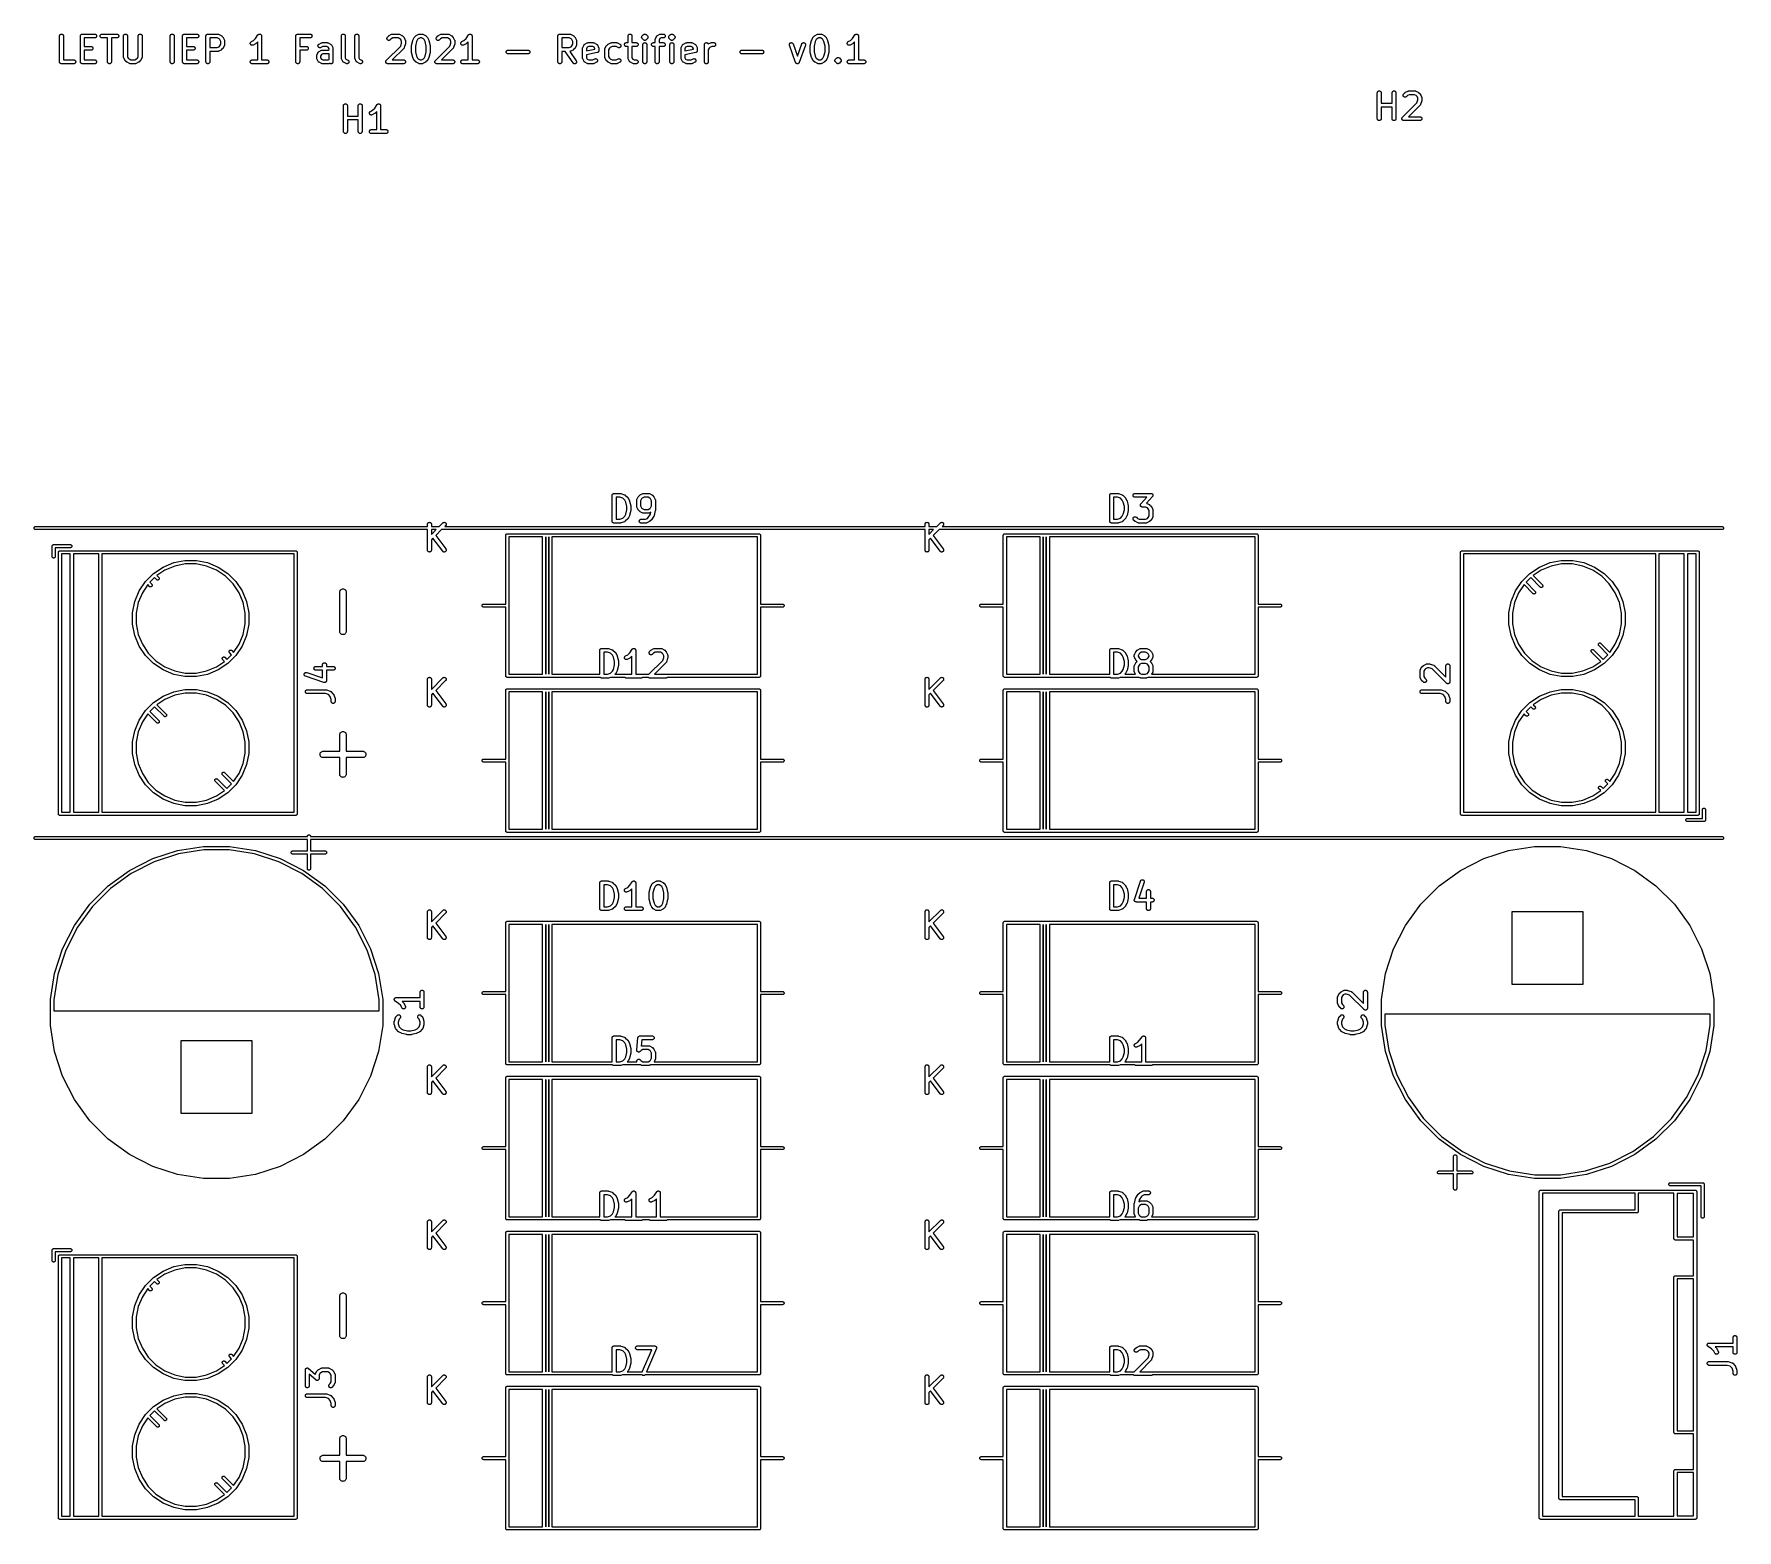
# Model space of a CAD drawing. Extents: x 120.2 to 186.1, y -87.3 to -29.4.
import ezdxf

# ---------------------------------------------------------------- set-up
doc = ezdxf.new("R2010")
doc.units = 0
doc.layers.add('BLACK', color=7, linetype='CONTINUOUS')

msp = doc.modelspace()

# ---------------------------------------------------------------- linework, layer by layer
at = {"layer": 'BLACK', "linetype": 'CONTINUOUS'}
for p, q in [((121.175, -29.4513), (121.177, -29.4368)), ((121.175, -29.4524), (121.175, -29.4513)), ((121.175, -30.4524), (121.175, -29.4524)), ((121.177, -29.4368), (121.181, -29.4228)), ((121.181, -29.4228), (121.188, -29.41)), ((121.188, -29.41), (121.198, -29.3988)), ((121.198, -29.3988), (121.209, -29.3896)), ((121.209, -29.3896), (121.222, -29.3828)), ((121.222, -29.3828), (121.236, -29.3787)), ((121.236, -29.3787), (121.251, -29.3774)), ((121.251, -29.3774), (121.265, -29.3789)), ((121.265, -29.3789), (121.279, -29.3832)), ((121.279, -29.3832), (121.292, -29.3902)), ((121.292, -29.3902), (121.303, -29.3995)), ((121.303, -29.3995), (121.312, -29.4109)), ((121.312, -29.4109), (121.319, -29.4238)), ((121.319, -29.4238), (121.324, -29.4378)), ((121.324, -29.4378), (121.325, -29.4524)), ((121.325, -29.4524), (121.325, -30.3774)), ((121.985, -29.4443), (121.986, -29.4373)), ((121.985, -29.4513), (121.985, -29.4443)), ((121.985, -29.4518), (121.985, -29.4513)), ((121.985, -29.4519), (121.985, -29.4518)), ((121.985, -29.4524), (121.985, -29.4519)), ((121.985, -29.4519), (121.985, -29.4519)), ((121.985, -30.4524), (121.985, -29.4524)), ((121.986, -29.4368), (121.988, -29.4301)), ((121.986, -29.437), (121.986, -29.4368)), ((121.986, -29.4373), (121.986, -29.437)), ((121.988, -29.4301), (121.99, -29.4233)), ((121.99, -29.4233), (121.991, -29.4231)), ((121.991, -29.4228), (121.994, -29.4166)), ((121.991, -29.4231), (121.991, -29.4228)), ((121.994, -29.4166), (121.997, -29.4104)), ((121.997, -29.4104), (121.998, -29.4102)), ((121.998, -29.41), (122.002, -29.4046)), ((121.998, -29.4102), (121.998, -29.41)), ((122.002, -29.4046), (122.007, -29.3992)), ((122.007, -29.3988), (122.013, -29.3944)), ((122.007, -29.399), (122.007, -29.3988)), ((122.007, -29.3992), (122.007, -29.399)), ((122.013, -29.3944), (122.018, -29.3899)), ((122.018, -29.3896), (122.025, -29.3864)), ((122.018, -29.3898), (122.018, -29.3896)), ((122.018, -29.3899), (122.018, -29.3898)), ((122.025, -29.3864), (122.031, -29.383)), ((122.031, -29.3828), (122.038, -29.3808)), ((122.031, -29.383), (122.031, -29.3828)), ((122.031, -29.383), (122.031, -29.383)), ((122.038, -29.3808), (122.045, -29.3788)), ((122.045, -29.3787), (122.052, -29.3781)), ((122.045, -29.3788), (122.045, -29.3787)), ((122.045, -29.3788), (122.045, -29.3788)), ((122.052, -29.3781), (122.06, -29.3774)), ((122.06, -29.3774), (122.536, -29.3774)), ((122.536, -29.5274), (122.135, -29.5274)), ((122.135, -29.5274), (122.135, -29.8536)), ((122.536, -29.3774), (122.537, -29.3774)), ((122.55, -29.526), (122.536, -29.5274)), ((122.537, -29.3774), (122.551, -29.379)), ((122.564, -29.5217), (122.55, -29.526)), ((122.551, -29.379), (122.565, -29.3834)), ((122.577, -29.5148), (122.564, -29.5217)), ((122.565, -29.3834), (122.578, -29.3905)), ((122.589, -29.5056), (122.577, -29.5148)), ((122.578, -29.3905), (122.589, -29.3999)), ((122.589, -29.3999), (122.598, -29.4113)), ((122.598, -29.4943), (122.589, -29.5056)), ((122.598, -29.4113), (122.605, -29.4243)), ((122.605, -29.4814), (122.598, -29.4943)), ((122.605, -29.4243), (122.609, -29.4383)), ((122.609, -29.4675), (122.605, -29.4814)), ((122.609, -29.4383), (122.611, -29.4529)), ((122.611, -29.4529), (122.609, -29.4675)), ((122.746, -29.4519), (122.748, -29.4373)), ((122.748, -29.4664), (122.746, -29.4519)), ((122.748, -29.4373), (122.752, -29.4233)), ((122.752, -29.4805), (122.748, -29.4664)), ((122.752, -29.4233), (122.759, -29.4104)), ((122.759, -29.4934), (122.752, -29.4805)), ((122.759, -29.4104), (122.769, -29.3992)), ((122.768, -29.5049), (122.759, -29.4934)), ((122.779, -29.5143), (122.768, -29.5049)), ((122.769, -29.3992), (122.78, -29.3899)), ((122.792, -29.5213), (122.779, -29.5143)), ((122.78, -29.3899), (122.793, -29.383)), ((122.806, -29.5257), (122.792, -29.5213)), ((122.793, -29.383), (122.807, -29.3788)), ((122.82, -29.5274), (122.806, -29.5257)), ((122.807, -29.3788), (122.821, -29.3774)), ((122.821, -29.5274), (122.82, -29.5274)), ((122.821, -29.3774), (123.393, -29.3774)), ((123.032, -29.5274), (122.821, -29.5274)), ((123.032, -30.4524), (123.032, -29.5274)), ((123.393, -29.5274), (123.182, -29.5274)), ((123.182, -29.5274), (123.182, -30.4524)), ((123.393, -29.3774), (123.394, -29.3774)), ((123.407, -29.526), (123.393, -29.5274)), ((123.394, -29.3774), (123.408, -29.379)), ((123.421, -29.5217), (123.407, -29.526)), ((123.408, -29.379), (123.422, -29.3834)), ((123.434, -29.5148), (123.421, -29.5217)), ((123.422, -29.3834), (123.435, -29.3905)), ((123.446, -29.5056), (123.434, -29.5148)), ((123.435, -29.3905), (123.446, -29.3999)), ((123.446, -29.3999), (123.456, -29.4113)), ((123.455, -29.4943), (123.446, -29.5056)), ((123.462, -29.4814), (123.455, -29.4943)), ((123.456, -29.4113), (123.462, -29.4243)), ((123.462, -29.4243), (123.467, -29.4383)), ((123.466, -29.4675), (123.462, -29.4814)), ((123.468, -29.4529), (123.466, -29.4675)), ((123.467, -29.4383), (123.468, -29.4529)), ((123.651, -29.4513), (123.653, -29.4368)), ((123.651, -29.4524), (123.651, -29.4513)), ((123.651, -30.2619), (123.651, -29.4524)), ((123.653, -29.4368), (123.657, -29.4228)), ((123.657, -29.4228), (123.664, -29.41)), ((123.664, -29.41), (123.674, -29.3988)), ((123.674, -29.3988), (123.685, -29.3896)), ((123.685, -29.3896), (123.698, -29.3828)), ((123.698, -29.3828), (123.712, -29.3787)), ((123.712, -29.3787), (123.727, -29.3774)), ((123.727, -29.3774), (123.741, -29.3789)), ((123.741, -29.3789), (123.755, -29.3832)), ((123.755, -29.3832), (123.768, -29.3902)), ((123.768, -29.3902), (123.779, -29.3995)), ((123.779, -29.3995), (123.789, -29.4109)), ((123.789, -29.4109), (123.796, -29.4238)), ((123.796, -29.4238), (123.8, -29.4378)), ((123.8, -29.4378), (123.801, -29.4524)), ((123.801, -29.4524), (123.801, -30.2442)), ((124.223, -29.4513), (124.224, -29.4368)), ((124.223, -29.4524), (124.223, -29.4513)), ((124.223, -30.2442), (124.223, -29.4524)), ((124.224, -29.4368), (124.229, -29.4228)), ((124.229, -29.4228), (124.236, -29.41)), ((124.236, -29.41), (124.245, -29.3988)), ((124.245, -29.3988), (124.257, -29.3896)), ((124.257, -29.3896), (124.27, -29.3828)), ((124.27, -29.3828), (124.284, -29.3787)), ((124.284, -29.3787), (124.298, -29.3774)), ((124.298, -29.3774), (124.313, -29.3789)), ((124.313, -29.3789), (124.327, -29.3832)), ((124.327, -29.3832), (124.34, -29.3902)), ((124.34, -29.3902), (124.351, -29.3995)), ((124.351, -29.3995), (124.36, -29.4109)), ((124.36, -29.4109), (124.367, -29.4238)), ((124.367, -29.4238), (124.371, -29.4378)), ((124.371, -29.4378), (124.373, -29.4524)), ((124.373, -29.4524), (124.373, -30.2619)), ((125.461, -29.4513), (125.462, -29.4368)), ((125.461, -29.4524), (125.461, -29.4513)), ((125.461, -30.4524), (125.461, -29.4524)), ((125.462, -29.4368), (125.467, -29.4228)), ((125.467, -29.4228), (125.474, -29.41)), ((125.474, -29.41), (125.483, -29.3988)), ((125.483, -29.3988), (125.495, -29.3896)), ((125.495, -29.3896), (125.508, -29.3828)), ((125.508, -29.3828), (125.522, -29.3787)), ((125.522, -29.3787), (125.536, -29.3774)), ((125.536, -29.3774), (125.551, -29.3789)), ((125.551, -29.3789), (125.565, -29.3832)), ((125.565, -29.3832), (125.578, -29.3902)), ((125.578, -29.3902), (125.589, -29.3995)), ((125.589, -29.3995), (125.598, -29.4109)), ((125.598, -29.4109), (125.605, -29.4238)), ((125.605, -29.4238), (125.609, -29.4378)), ((125.609, -29.4378), (125.611, -29.4524)), ((125.611, -29.4524), (125.611, -30.4524)), ((125.937, -29.4513), (125.938, -29.4443)), ((125.937, -29.4518), (125.937, -29.4513)), ((125.937, -29.4519), (125.937, -29.4518)), ((125.937, -29.4524), (125.937, -29.4519)), ((125.937, -29.4519), (125.937, -29.4519)), ((125.937, -30.4524), (125.937, -29.4524)), ((125.938, -29.4373), (125.939, -29.437)), ((125.938, -29.4443), (125.938, -29.4373)), ((125.939, -29.4368), (125.941, -29.4301)), ((125.939, -29.437), (125.939, -29.4368)), ((125.941, -29.4301), (125.943, -29.4233)), ((125.943, -29.4228), (125.946, -29.4166)), ((125.943, -29.4231), (125.943, -29.4228)), ((125.943, -29.4233), (125.943, -29.4231)), ((125.946, -29.4166), (125.95, -29.4104)), ((125.95, -29.41), (125.955, -29.4046)), ((125.95, -29.4102), (125.95, -29.41)), ((125.95, -29.4104), (125.95, -29.4102)), ((125.955, -29.4046), (125.959, -29.3992)), ((125.959, -29.3988), (125.965, -29.3944)), ((125.959, -29.399), (125.959, -29.3988)), ((125.959, -29.3992), (125.959, -29.399)), ((125.965, -29.3944), (125.97, -29.3899)), ((125.97, -29.3899), (125.971, -29.3898)), ((125.971, -29.3896), (125.977, -29.3864)), ((125.971, -29.3898), (125.971, -29.3896)), ((125.977, -29.3864), (125.983, -29.383)), ((125.983, -29.383), (125.984, -29.383)), ((125.984, -29.3828), (125.991, -29.3808)), ((125.984, -29.383), (125.984, -29.3828)), ((125.991, -29.3808), (125.997, -29.3788)), ((125.997, -29.3788), (125.998, -29.3788)), ((125.998, -29.3787), (126.005, -29.3781)), ((125.998, -29.3788), (125.998, -29.3787)), ((126.005, -29.3781), (126.012, -29.3774)), ((126.012, -29.3774), (126.488, -29.3774)), ((126.488, -29.5274), (126.087, -29.5274)), ((126.087, -29.5274), (126.087, -29.8536)), ((126.488, -29.3774), (126.489, -29.3774)), ((126.503, -29.526), (126.488, -29.5274)), ((126.489, -29.3774), (126.504, -29.379)), ((126.517, -29.5217), (126.503, -29.526)), ((126.504, -29.379), (126.518, -29.3834)), ((126.53, -29.5148), (126.517, -29.5217)), ((126.518, -29.3834), (126.53, -29.3905)), ((126.53, -29.3905), (126.542, -29.3999)), ((126.541, -29.5056), (126.53, -29.5148)), ((126.55, -29.4943), (126.541, -29.5056)), ((126.542, -29.3999), (126.551, -29.4113)), ((126.557, -29.4814), (126.55, -29.4943)), ((126.551, -29.4113), (126.558, -29.4243)), ((126.562, -29.4675), (126.557, -29.4814)), ((126.558, -29.4243), (126.562, -29.4383)), ((126.562, -29.4383), (126.563, -29.4529)), ((126.563, -29.4529), (126.562, -29.4675)), ((126.842, -29.4443), (126.843, -29.4373)), ((126.842, -29.4513), (126.842, -29.4443)), ((126.842, -29.4518), (126.842, -29.4513)), ((126.842, -29.4519), (126.842, -29.4518)), ((126.842, -29.4524), (126.842, -29.4519)), ((126.842, -29.4519), (126.842, -29.4519)), ((126.842, -30.4524), (126.842, -29.4524)), ((126.843, -29.4368), (126.845, -29.4301)), ((126.843, -29.437), (126.843, -29.4368)), ((126.843, -29.4373), (126.843, -29.437)), ((126.845, -29.4301), (126.848, -29.4233)), ((126.848, -29.4228), (126.851, -29.4166)), ((126.848, -29.4231), (126.848, -29.4228)), ((126.848, -29.4233), (126.848, -29.4231)), ((126.851, -29.4166), (126.854, -29.4104)), ((126.854, -29.4104), (126.855, -29.4102)), ((126.855, -29.41), (126.859, -29.4046)), ((126.855, -29.4102), (126.855, -29.41)), ((126.859, -29.4046), (126.864, -29.3992)), ((126.864, -29.3988), (126.87, -29.3944)), ((126.864, -29.399), (126.864, -29.3988)), ((126.864, -29.3992), (126.864, -29.399)), ((126.87, -29.3944), (126.875, -29.3899)), ((126.875, -29.3898), (126.876, -29.3896)), ((126.875, -29.3899), (126.875, -29.3898)), ((126.876, -29.3896), (126.882, -29.3864)), ((126.882, -29.3864), (126.888, -29.383)), ((126.888, -29.383), (126.889, -29.3828)), ((126.888, -29.383), (126.888, -29.383)), ((126.889, -29.3828), (126.895, -29.3808)), ((126.895, -29.3808), (126.902, -29.3788)), ((126.902, -29.3788), (126.903, -29.3787)), ((126.902, -29.3788), (126.902, -29.3788)), ((126.903, -29.3787), (126.91, -29.3781)), ((126.91, -29.3781), (126.917, -29.3774)), ((126.917, -29.3774), (127.298, -29.3774)), ((126.992, -29.5274), (126.992, -29.9012)), ((127.28, -29.5274), (126.992, -29.5274)), ((127.348, -29.5616), (127.28, -29.5274)), ((127.298, -29.3774), (127.299, -29.3774)), ((127.299, -29.3774), (127.301, -29.3776)), ((127.301, -29.3776), (127.303, -29.3776)), ((127.303, -29.3776), (127.308, -29.3784)), ((127.308, -29.3784), (127.313, -29.379)), ((127.313, -29.379), (127.315, -29.3797)), ((127.315, -29.3797), (127.317, -29.3801)), ((127.317, -29.3801), (127.322, -29.3819)), ((127.322, -29.3819), (127.327, -29.3834)), ((127.327, -29.3834), (127.329, -29.3845)), ((127.329, -29.3845), (127.331, -29.3853)), ((127.331, -29.3853), (127.426, -29.4329)), ((127.379, -29.592), (127.348, -29.5616)), ((127.413, -29.6606), (127.379, -29.592)), ((127.426, -29.4329), (127.427, -29.4334)), ((127.427, -29.4334), (127.431, -29.4357)), ((127.431, -29.4357), (127.435, -29.4377)), ((127.435, -29.4377), (127.437, -29.4397)), ((127.437, -29.4397), (127.44, -29.4414)), ((127.44, -29.4414), (127.443, -29.4443)), ((127.443, -29.4443), (127.446, -29.447)), ((127.446, -29.447), (127.494, -29.4946)), ((127.494, -29.4946), (127.494, -29.4953)), ((127.494, -29.4953), (127.497, -29.4986)), ((127.497, -29.4986), (127.5, -29.5017)), ((127.5, -29.5017), (127.501, -29.5043)), ((127.501, -29.5043), (127.503, -29.5068)), ((127.503, -29.5068), (127.505, -29.5105)), ((127.505, -29.5105), (127.508, -29.5141)), ((127.508, -29.5141), (127.555, -29.6093)), ((127.555, -29.6093), (127.556, -29.6103)), ((127.556, -29.6103), (127.556, -29.6123)), ((127.556, -29.6123), (127.557, -29.6143)), ((127.557, -29.6143), (127.559, -29.6192)), ((127.559, -29.6192), (127.561, -29.624)), ((127.561, -29.624), (127.561, -29.6262)), ((127.561, -29.6262), (127.562, -29.6283)), ((127.562, -29.6283), (127.562, -29.6334)), ((127.562, -29.6334), (127.563, -29.6385)), ((127.563, -29.6385), (127.563, -29.6407)), ((127.563, -29.6407), (127.563, -29.6429)), ((127.563, -29.6429), (127.563, -29.7857)), ((128.597, -29.671), (128.682, -29.6288)), ((128.682, -29.6288), (128.763, -29.5475)), ((128.763, -29.5475), (128.854, -29.4108)), ((128.854, -29.4108), (128.855, -29.41)), ((128.855, -29.4099), (128.86, -29.4043)), ((128.855, -29.41), (128.855, -29.4099)), ((128.855, -29.41), (128.855, -29.41)), ((128.855, -29.41), (128.855, -29.41)), ((128.86, -29.4043), (128.864, -29.3988)), ((128.864, -29.3987), (128.87, -29.394)), ((128.864, -29.3988), (128.864, -29.3987)), ((128.864, -29.3988), (128.864, -29.3988)), ((128.87, -29.394), (128.876, -29.3896)), ((128.876, -29.3896), (128.883, -29.386)), ((128.876, -29.3896), (128.876, -29.3896)), ((128.876, -29.3896), (128.876, -29.3896)), ((128.883, -29.386), (128.889, -29.3828)), ((128.889, -29.3828), (128.896, -29.3807)), ((128.889, -29.3828), (128.889, -29.3828)), ((128.889, -29.3828), (128.889, -29.3828)), ((128.896, -29.3807), (128.903, -29.3787)), ((128.903, -29.3787), (128.91, -29.378)), ((128.903, -29.3787), (128.903, -29.3787)), ((128.903, -29.3787), (128.903, -29.3787)), ((128.91, -29.378), (128.917, -29.3774)), ((128.917, -29.3774), (128.917, -29.3774)), ((128.917, -29.3774), (128.925, -29.3782)), ((128.917, -29.3774), (128.917, -29.3774)), ((128.925, -29.3782), (128.932, -29.3789)), ((128.932, -29.3789), (128.932, -29.3789)), ((128.932, -29.3789), (128.932, -29.3789)), ((128.932, -29.3789), (128.939, -29.3812)), ((128.939, -29.3812), (128.946, -29.3832)), ((128.946, -29.3832), (128.946, -29.3833)), ((128.946, -29.3833), (128.946, -29.3833)), ((128.946, -29.3833), (128.952, -29.3868)), ((128.952, -29.3868), (128.959, -29.3902)), ((128.959, -29.3902), (128.959, -29.3902)), ((128.959, -29.3902), (128.959, -29.3903)), ((128.959, -29.3903), (128.964, -29.3949)), ((128.964, -29.3949), (128.97, -29.3995)), ((128.97, -29.3995), (128.97, -29.3996)), ((128.97, -29.3996), (128.97, -29.3996)), ((128.97, -29.3996), (128.975, -29.4056)), ((128.975, -29.4056), (128.979, -29.4109)), ((128.979, -29.4109), (128.979, -29.4109)), ((128.979, -29.4109), (128.979, -29.411)), ((128.979, -29.411), (128.983, -29.4179)), ((128.983, -29.4179), (128.986, -29.4238)), ((128.986, -29.4238), (128.986, -29.4239)), ((128.986, -29.4239), (128.986, -29.4239)), ((128.986, -29.4239), (128.988, -29.431)), ((128.988, -29.431), (128.99, -29.4378)), ((128.99, -29.4378), (128.99, -29.4379)), ((128.99, -29.4379), (128.99, -29.4379)), ((128.99, -29.4379), (128.991, -29.4453)), ((128.991, -29.4453), (128.992, -29.4524)), ((128.992, -29.4524), (128.992, -30.3774)), ((130.318, -29.4513), (130.319, -29.4443)), ((130.318, -29.4518), (130.318, -29.4513)), ((130.318, -29.4519), (130.318, -29.4518)), ((130.318, -29.4524), (130.318, -29.4519)), ((130.318, -29.4519), (130.318, -29.4519)), ((130.318, -30.4524), (130.318, -29.4524)), ((130.319, -29.4368), (130.322, -29.4301)), ((130.319, -29.437), (130.319, -29.4368)), ((130.319, -29.4373), (130.319, -29.437)), ((130.319, -29.4443), (130.319, -29.4373)), ((130.322, -29.4301), (130.324, -29.4233)), ((130.324, -29.4228), (130.327, -29.4166)), ((130.324, -29.4231), (130.324, -29.4228)), ((130.324, -29.4233), (130.324, -29.4231)), ((130.327, -29.4166), (130.331, -29.4104)), ((130.331, -29.41), (130.336, -29.4046)), ((130.331, -29.4102), (130.331, -29.41)), ((130.331, -29.4104), (130.331, -29.4102)), ((130.336, -29.4046), (130.34, -29.3992)), ((130.34, -29.3988), (130.346, -29.3944)), ((130.34, -29.399), (130.34, -29.3988)), ((130.34, -29.3992), (130.34, -29.399)), ((130.346, -29.3944), (130.351, -29.3899)), ((130.351, -29.3899), (130.352, -29.3898)), ((130.352, -29.3896), (130.358, -29.3864)), ((130.352, -29.3898), (130.352, -29.3896)), ((130.358, -29.3864), (130.364, -29.383)), ((130.364, -29.383), (130.365, -29.383)), ((130.365, -29.3828), (130.372, -29.3808)), ((130.365, -29.383), (130.365, -29.3828)), ((130.372, -29.3808), (130.378, -29.3788)), ((130.378, -29.3788), (130.379, -29.3788)), ((130.379, -29.3787), (130.386, -29.3781)), ((130.379, -29.3788), (130.379, -29.3787)), ((130.386, -29.3781), (130.393, -29.3774)), ((130.393, -29.3774), (130.869, -29.3774)), ((130.869, -29.5274), (130.468, -29.5274)), ((130.468, -29.5274), (130.468, -29.8536)), ((130.869, -29.3774), (130.87, -29.3774)), ((130.884, -29.526), (130.869, -29.5274)), ((130.87, -29.3774), (130.885, -29.379)), ((130.898, -29.5217), (130.884, -29.526)), ((130.885, -29.379), (130.899, -29.3834)), ((130.911, -29.5148), (130.898, -29.5217)), ((130.899, -29.3834), (130.911, -29.3905)), ((130.911, -29.3905), (130.923, -29.3999)), ((130.922, -29.5056), (130.911, -29.5148)), ((130.931, -29.4943), (130.922, -29.5056)), ((130.923, -29.3999), (130.932, -29.4113)), ((130.938, -29.4814), (130.931, -29.4943)), ((130.932, -29.4113), (130.939, -29.4243)), ((130.943, -29.4675), (130.938, -29.4814)), ((130.939, -29.4243), (130.943, -29.4383)), ((130.943, -29.4383), (130.944, -29.4529)), ((130.944, -29.4529), (130.943, -29.4675)), ((132.08, -29.4513), (132.081, -29.4368)), ((132.08, -29.4524), (132.08, -29.4513)), ((132.08, -30.3095), (132.08, -29.4524)), ((132.081, -29.4368), (132.086, -29.4228)), ((132.086, -29.4228), (132.093, -29.41)), ((132.093, -29.41), (132.102, -29.3988)), ((132.102, -29.3988), (132.114, -29.3896)), ((132.114, -29.3896), (132.127, -29.3828)), ((132.127, -29.3828), (132.141, -29.3787)), ((132.141, -29.3787), (132.155, -29.3774)), ((132.155, -29.3774), (132.17, -29.3789)), ((132.17, -29.3789), (132.184, -29.3832)), ((132.184, -29.3832), (132.197, -29.3902)), ((132.197, -29.3902), (132.208, -29.3995)), ((132.208, -29.3995), (132.217, -29.4109)), ((132.217, -29.4109), (132.224, -29.4238)), ((132.224, -29.4238), (132.228, -29.4378)), ((132.228, -29.4378), (132.23, -29.4524)), ((132.23, -29.4524), (132.23, -30.2918)), ((132.604, -29.4513), (132.605, -29.4368)), ((132.604, -29.4524), (132.604, -29.4513)), ((132.604, -30.3095), (132.604, -29.4524)), ((132.605, -29.4368), (132.61, -29.4228)), ((132.61, -29.4228), (132.617, -29.41)), ((132.617, -29.41), (132.626, -29.3988)), ((132.626, -29.3988), (132.638, -29.3896)), ((132.638, -29.3896), (132.65, -29.3828)), ((132.65, -29.3828), (132.665, -29.3787)), ((132.665, -29.3787), (132.679, -29.3774)), ((132.679, -29.3774), (132.694, -29.3789)), ((132.694, -29.3789), (132.708, -29.3832)), ((132.708, -29.3832), (132.721, -29.3902)), ((132.721, -29.3902), (132.732, -29.3995)), ((132.732, -29.3995), (132.741, -29.4109)), ((132.741, -29.4109), (132.748, -29.4238)), ((132.748, -29.4238), (132.752, -29.4378)), ((132.752, -29.4378), (132.754, -29.4524)), ((132.754, -29.4524), (132.754, -30.2918)), ((133.842, -29.5474), (133.843, -29.5328)), ((133.843, -29.5619), (133.842, -29.5474)), ((133.843, -29.5328), (133.847, -29.5188)), ((133.847, -29.576), (133.843, -29.5619)), ((133.847, -29.5188), (133.854, -29.5059)), ((133.854, -29.5889), (133.847, -29.576)), ((133.854, -29.5059), (133.864, -29.4946)), ((133.863, -29.6003), (133.854, -29.5889)), ((133.875, -29.6097), (133.863, -29.6003)), ((133.864, -29.4946), (133.911, -29.447)), ((133.887, -29.6167), (133.875, -29.6097)), ((133.901, -29.621), (133.887, -29.6167)), ((133.916, -29.6226), (133.901, -29.621)), ((133.911, -29.447), (133.912, -29.4462)), ((133.912, -29.4462), (133.915, -29.4436)), ((133.915, -29.4436), (133.918, -29.4407)), ((133.93, -29.6213), (133.916, -29.6226)), ((133.918, -29.4407), (133.921, -29.439)), ((133.921, -29.439), (133.923, -29.4371)), ((133.923, -29.4371), (133.927, -29.4352)), ((133.927, -29.4352), (133.931, -29.4329)), ((133.945, -29.6173), (133.93, -29.6213)), ((133.931, -29.4329), (134.026, -29.3853)), ((133.958, -29.6105), (133.945, -29.6173)), ((133.969, -29.6014), (133.958, -29.6105)), ((133.97, -29.6007), (133.969, -29.6014)), ((134.009, -29.5616), (133.97, -29.6007)), ((134.077, -29.5274), (134.009, -29.5616)), ((134.026, -29.3853), (134.027, -29.3848)), ((134.027, -29.3848), (134.029, -29.3841)), ((134.029, -29.3841), (134.031, -29.383)), ((134.031, -29.383), (134.036, -29.3816)), ((134.036, -29.3816), (134.041, -29.3798)), ((134.041, -29.3798), (134.043, -29.3794)), ((134.043, -29.3794), (134.045, -29.3788)), ((134.045, -29.3788), (134.05, -29.3783)), ((134.05, -29.3783), (134.055, -29.3775)), ((134.055, -29.3775), (134.057, -29.3776)), ((134.057, -29.3776), (134.06, -29.3774)), ((134.06, -29.3774), (134.298, -29.3774)), ((134.28, -29.5274), (134.077, -29.5274)), ((134.348, -29.5616), (134.28, -29.5274)), ((134.298, -29.3774), (134.299, -29.3774)), ((134.299, -29.3774), (134.301, -29.3776)), ((134.301, -29.3776), (134.303, -29.3776)), ((134.303, -29.3776), (134.308, -29.3784)), ((134.308, -29.3784), (134.313, -29.379)), ((134.313, -29.379), (134.315, -29.3797)), ((134.315, -29.3797), (134.317, -29.3801)), ((134.317, -29.3801), (134.322, -29.3819)), ((134.322, -29.3819), (134.327, -29.3834)), ((134.327, -29.3834), (134.329, -29.3845)), ((134.329, -29.3845), (134.331, -29.3853)), ((134.331, -29.3853), (134.426, -29.4329)), ((134.379, -29.592), (134.348, -29.5616)), ((134.413, -29.6606), (134.379, -29.592)), ((134.426, -29.4329), (134.427, -29.4334)), ((134.427, -29.4334), (134.431, -29.4357)), ((134.431, -29.4357), (134.435, -29.4377)), ((134.435, -29.4377), (134.437, -29.4397)), ((134.437, -29.4397), (134.44, -29.4414)), ((134.44, -29.4414), (134.443, -29.4443)), ((134.443, -29.4443), (134.446, -29.447)), ((134.446, -29.447), (134.494, -29.4946)), ((134.494, -29.4946), (134.494, -29.4953)), ((134.494, -29.4953), (134.497, -29.4986)), ((134.497, -29.4986), (134.5, -29.5017)), ((134.5, -29.5017), (134.501, -29.5043)), ((134.501, -29.5043), (134.503, -29.5068)), ((134.503, -29.5068), (134.505, -29.5105)), ((134.505, -29.5105), (134.508, -29.5141)), ((134.508, -29.5141), (134.555, -29.6093)), ((134.555, -29.6093), (134.556, -29.6103)), ((134.556, -29.6103), (134.556, -29.6123)), ((134.556, -29.6123), (134.557, -29.6143)), ((134.557, -29.6143), (134.559, -29.6192)), ((134.559, -29.6192), (134.561, -29.624)), ((134.561, -29.624), (134.561, -29.6262)), ((134.561, -29.6262), (134.562, -29.6283)), ((134.562, -29.6283), (134.562, -29.6334)), ((134.562, -29.6334), (134.563, -29.6385)), ((134.563, -29.6385), (134.563, -29.6407)), ((134.563, -29.6407), (134.563, -29.6429)), ((134.563, -29.6429), (134.563, -29.7381)), ((134.796, -29.8151), (134.844, -29.6247)), ((134.844, -29.623), (134.847, -29.6165)), ((134.844, -29.6233), (134.844, -29.623)), ((134.844, -29.6237), (134.844, -29.6233)), ((134.844, -29.6247), (134.844, -29.6237)), ((134.847, -29.6165), (134.849, -29.6099)), ((134.849, -29.6096), (134.85, -29.6093)), ((134.849, -29.6099), (134.849, -29.6096)), ((134.85, -29.6093), (134.897, -29.5141)), ((134.897, -29.5141), (134.898, -29.5131)), ((134.898, -29.5131), (134.9, -29.5096)), ((134.9, -29.5096), (134.902, -29.5059)), ((134.902, -29.5059), (134.904, -29.5035)), ((134.904, -29.5035), (134.906, -29.5009)), ((134.906, -29.5009), (134.909, -29.4978)), ((134.909, -29.4978), (134.911, -29.4946)), ((134.911, -29.4946), (134.959, -29.447)), ((134.959, -29.447), (134.96, -29.4462)), ((134.96, -29.4462), (134.963, -29.4436)), ((134.963, -29.4436), (134.966, -29.4407)), ((134.966, -29.4407), (134.969, -29.439)), ((134.969, -29.439), (134.971, -29.4371)), ((134.971, -29.4371), (134.975, -29.4352)), ((134.975, -29.4352), (134.978, -29.4329)), ((134.978, -29.4329), (135.074, -29.3853)), ((135.026, -29.592), (134.987, -29.669)), ((135.056, -29.5616), (135.026, -29.592)), ((135.125, -29.5274), (135.056, -29.5616)), ((135.074, -29.3853), (135.075, -29.3848)), ((135.075, -29.3848), (135.077, -29.3841)), ((135.077, -29.3841), (135.079, -29.383)), ((135.079, -29.383), (135.083, -29.3816)), ((135.083, -29.3816), (135.088, -29.3798)), ((135.088, -29.3798), (135.09, -29.3794)), ((135.09, -29.3794), (135.093, -29.3788)), ((135.093, -29.3788), (135.098, -29.3783)), ((135.098, -29.3783), (135.103, -29.3775)), ((135.103, -29.3775), (135.105, -29.3776)), ((135.105, -29.3776), (135.107, -29.3774)), ((135.107, -29.3774), (135.202, -29.3774)), ((135.185, -29.5274), (135.125, -29.5274)), ((135.253, -29.5616), (135.185, -29.5274)), ((135.202, -29.3774), (135.203, -29.3774)), ((135.203, -29.3774), (135.206, -29.3776)), ((135.206, -29.3776), (135.208, -29.3776)), ((135.208, -29.3776), (135.213, -29.3784)), ((135.213, -29.3784), (135.218, -29.379)), ((135.218, -29.379), (135.22, -29.3797)), ((135.22, -29.3797), (135.222, -29.3801)), ((135.222, -29.3801), (135.227, -29.3819)), ((135.227, -29.3819), (135.232, -29.3834)), ((135.232, -29.3834), (135.234, -29.3845)), ((135.234, -29.3845), (135.236, -29.3853)), ((135.236, -29.3853), (135.331, -29.4329)), ((135.284, -29.592), (135.253, -29.5616)), ((135.322, -29.669), (135.284, -29.592)), ((135.331, -29.4329), (135.332, -29.4334)), ((135.332, -29.4334), (135.336, -29.4357)), ((135.336, -29.4357), (135.339, -29.4377)), ((135.339, -29.4377), (135.342, -29.4397)), ((135.342, -29.4397), (135.344, -29.4414)), ((135.344, -29.4414), (135.347, -29.4443)), ((135.347, -29.4443), (135.351, -29.447)), ((135.351, -29.447), (135.398, -29.4946)), ((135.398, -29.4946), (135.399, -29.4953)), ((135.399, -29.4953), (135.402, -29.4986)), ((135.402, -29.4986), (135.405, -29.5017)), ((135.405, -29.5017), (135.406, -29.5043)), ((135.406, -29.5043), (135.408, -29.5068)), ((135.408, -29.5068), (135.41, -29.5105)), ((135.41, -29.5105), (135.412, -29.5141)), ((135.412, -29.5141), (135.46, -29.6093)), ((135.46, -29.6093), (135.46, -29.6103)), ((135.46, -29.6103), (135.461, -29.6106)), ((135.461, -29.6106), (135.461, -29.6109)), ((135.461, -29.6109), (135.463, -29.6175)), ((135.463, -29.6175), (135.465, -29.624)), ((135.465, -29.624), (135.465, -29.6243)), ((135.465, -29.6243), (135.466, -29.6247)), ((135.466, -29.6247), (135.513, -29.8151)), ((135.746, -29.5474), (135.748, -29.5328)), ((135.748, -29.5619), (135.746, -29.5474)), ((135.748, -29.5328), (135.752, -29.5188)), ((135.752, -29.576), (135.748, -29.5619)), ((135.752, -29.5188), (135.759, -29.5059)), ((135.759, -29.5889), (135.752, -29.576)), ((135.759, -29.5059), (135.768, -29.4946)), ((135.768, -29.6003), (135.759, -29.5889)), ((135.768, -29.4946), (135.816, -29.447)), ((135.779, -29.6097), (135.768, -29.6003)), ((135.792, -29.6167), (135.779, -29.6097)), ((135.806, -29.621), (135.792, -29.6167)), ((135.821, -29.6226), (135.806, -29.621)), ((135.816, -29.447), (135.817, -29.4462)), ((135.817, -29.4462), (135.82, -29.4436)), ((135.82, -29.4436), (135.823, -29.4407)), ((135.835, -29.6213), (135.821, -29.6226)), ((135.823, -29.4407), (135.826, -29.439)), ((135.826, -29.439), (135.828, -29.4371)), ((135.828, -29.4371), (135.832, -29.4352)), ((135.832, -29.4352), (135.836, -29.4329)), ((135.849, -29.6173), (135.835, -29.6213)), ((135.836, -29.4329), (135.931, -29.3853)), ((135.862, -29.6105), (135.849, -29.6173)), ((135.874, -29.6014), (135.862, -29.6105)), ((135.913, -29.5616), (135.874, -29.6007)), ((135.874, -29.6007), (135.874, -29.6014)), ((135.982, -29.5274), (135.913, -29.5616)), ((135.931, -29.3853), (135.932, -29.3848)), ((135.932, -29.3848), (135.934, -29.3841)), ((135.934, -29.3841), (135.936, -29.383)), ((135.936, -29.383), (135.941, -29.3816)), ((135.941, -29.3816), (135.945, -29.3798)), ((135.945, -29.3798), (135.948, -29.3794)), ((135.948, -29.3794), (135.95, -29.3788)), ((135.95, -29.3788), (135.955, -29.3783)), ((135.955, -29.3783), (135.96, -29.3775)), ((135.96, -29.3775), (135.962, -29.3776)), ((135.962, -29.3776), (135.964, -29.3774)), ((135.964, -29.3774), (136.202, -29.3774)), ((136.185, -29.5274), (135.982, -29.5274)), ((136.253, -29.5616), (136.185, -29.5274)), ((136.202, -29.3774), (136.203, -29.3774)), ((136.203, -29.3774), (136.206, -29.3776)), ((136.206, -29.3776), (136.208, -29.3776)), ((136.208, -29.3776), (136.213, -29.3784)), ((136.213, -29.3784), (136.218, -29.379)), ((136.218, -29.379), (136.22, -29.3797)), ((136.22, -29.3797), (136.222, -29.3801)), ((136.222, -29.3801), (136.227, -29.3819)), ((136.227, -29.3819), (136.232, -29.3834)), ((136.232, -29.3834), (136.234, -29.3845)), ((136.234, -29.3845), (136.236, -29.3853)), ((136.236, -29.3853), (136.331, -29.4329)), ((136.284, -29.592), (136.253, -29.5616)), ((136.318, -29.6606), (136.284, -29.592)), ((136.331, -29.4329), (136.332, -29.4334)), ((136.332, -29.4334), (136.336, -29.4357)), ((136.336, -29.4357), (136.339, -29.4377)), ((136.339, -29.4377), (136.342, -29.4397)), ((136.342, -29.4397), (136.344, -29.4414)), ((136.344, -29.4414), (136.347, -29.4443)), ((136.347, -29.4443), (136.351, -29.447)), ((136.351, -29.447), (136.398, -29.4946)), ((136.398, -29.4946), (136.399, -29.4953)), ((136.399, -29.4953), (136.402, -29.4986)), ((136.402, -29.4986), (136.405, -29.5017)), ((136.405, -29.5017), (136.406, -29.5043)), ((136.406, -29.5043), (136.408, -29.5068)), ((136.408, -29.5068), (136.41, -29.5105)), ((136.41, -29.5105), (136.412, -29.5141)), ((136.412, -29.5141), (136.46, -29.6093)), ((136.46, -29.6093), (136.46, -29.6103)), ((136.46, -29.6103), (136.461, -29.6123)), ((136.461, -29.6123), (136.462, -29.6143)), ((136.462, -29.6143), (136.464, -29.6192)), ((136.464, -29.6192), (136.465, -29.624)), ((136.465, -29.624), (136.466, -29.6262)), ((136.466, -29.6262), (136.466, -29.6283)), ((136.466, -29.6283), (136.467, -29.6334)), ((136.467, -29.6334), (136.468, -29.6385)), ((136.468, -29.6385), (136.468, -29.6407)), ((136.468, -29.6407), (136.468, -29.6429)), ((136.468, -29.6429), (136.468, -29.7381)), ((136.74, -29.671), (136.825, -29.6288)), ((136.825, -29.6288), (136.906, -29.5475)), ((136.906, -29.5475), (136.997, -29.4108)), ((136.997, -29.4108), (136.998, -29.41)), ((136.998, -29.4099), (137.002, -29.4043)), ((136.998, -29.41), (136.998, -29.4099)), ((136.998, -29.41), (136.998, -29.41)), ((136.998, -29.41), (136.998, -29.41)), ((137.002, -29.4043), (137.007, -29.3988)), ((137.007, -29.3987), (137.013, -29.394)), ((137.007, -29.3988), (137.007, -29.3987)), ((137.007, -29.3988), (137.007, -29.3988)), ((137.013, -29.394), (137.018, -29.3896)), ((137.018, -29.3896), (137.019, -29.3896)), ((137.019, -29.3896), (137.025, -29.386)), ((137.019, -29.3896), (137.019, -29.3896)), ((137.025, -29.386), (137.031, -29.3828)), ((137.031, -29.3828), (137.031, -29.3828)), ((137.031, -29.3828), (137.032, -29.3828)), ((137.032, -29.3828), (137.039, -29.3807)), ((137.039, -29.3807), (137.045, -29.3787)), ((137.045, -29.3787), (137.046, -29.3787)), ((137.046, -29.3787), (137.053, -29.378)), ((137.046, -29.3787), (137.046, -29.3787)), ((137.053, -29.378), (137.06, -29.3774)), ((137.06, -29.3774), (137.06, -29.3774)), ((137.06, -29.3774), (137.068, -29.3782)), ((137.06, -29.3774), (137.06, -29.3774)), ((137.068, -29.3782), (137.075, -29.3789)), ((137.075, -29.3789), (137.075, -29.3789)), ((137.075, -29.3789), (137.075, -29.3789)), ((137.075, -29.3789), (137.082, -29.3812)), ((137.082, -29.3812), (137.089, -29.3832)), ((137.089, -29.3832), (137.089, -29.3833)), ((137.089, -29.3833), (137.089, -29.3833)), ((137.089, -29.3833), (137.095, -29.3868)), ((137.095, -29.3868), (137.101, -29.3902)), ((137.101, -29.3902), (137.102, -29.3902)), ((137.102, -29.3902), (137.102, -29.3903)), ((137.102, -29.3903), (137.107, -29.3949)), ((137.107, -29.3949), (137.113, -29.3995)), ((137.113, -29.3995), (137.113, -29.3996)), ((137.113, -29.3996), (137.113, -29.3996)), ((137.113, -29.3996), (137.118, -29.4056)), ((137.118, -29.4056), (137.122, -29.4109)), ((137.122, -29.4109), (137.122, -29.4109)), ((137.122, -29.4109), (137.122, -29.411)), ((137.122, -29.411), (137.126, -29.4179)), ((137.126, -29.4179), (137.129, -29.4238)), ((137.129, -29.4238), (137.129, -29.4239)), ((137.129, -29.4239), (137.129, -29.4239)), ((137.129, -29.4239), (137.131, -29.431)), ((137.131, -29.431), (137.133, -29.4378)), ((137.133, -29.4378), (137.133, -29.4379)), ((137.133, -29.4379), (137.133, -29.4379)), ((137.133, -29.4379), (137.134, -29.4453)), ((137.134, -29.4453), (137.135, -29.4524)), ((137.135, -29.4524), (137.135, -30.3774)), ((140.461, -29.4513), (140.462, -29.4443)), ((140.461, -29.4518), (140.461, -29.4513)), ((140.461, -29.4519), (140.461, -29.4518)), ((140.461, -29.4524), (140.461, -29.4519)), ((140.461, -29.4519), (140.461, -29.4519)), ((140.461, -30.4524), (140.461, -29.4524)), ((140.462, -29.4368), (140.464, -29.4301)), ((140.462, -29.437), (140.462, -29.4368)), ((140.462, -29.4373), (140.462, -29.437)), ((140.462, -29.4443), (140.462, -29.4373)), ((140.464, -29.4301), (140.467, -29.4233)), ((140.467, -29.4228), (140.47, -29.4166)), ((140.467, -29.4231), (140.467, -29.4228)), ((140.467, -29.4233), (140.467, -29.4231)), ((140.47, -29.4166), (140.474, -29.4104)), ((140.474, -29.41), (140.478, -29.4046)), ((140.474, -29.4102), (140.474, -29.41)), ((140.474, -29.4104), (140.474, -29.4102)), ((140.478, -29.4046), (140.483, -29.3992)), ((140.483, -29.3988), (140.489, -29.3944)), ((140.483, -29.399), (140.483, -29.3988)), ((140.483, -29.3992), (140.483, -29.399)), ((140.489, -29.3944), (140.494, -29.3899)), ((140.494, -29.3898), (140.495, -29.3896)), ((140.494, -29.3899), (140.494, -29.3898)), ((140.495, -29.3896), (140.501, -29.3864)), ((140.501, -29.3864), (140.507, -29.383)), ((140.507, -29.383), (140.508, -29.3828)), ((140.507, -29.383), (140.507, -29.383)), ((140.508, -29.3828), (140.514, -29.3808)), ((140.514, -29.3808), (140.521, -29.3788)), ((140.521, -29.3788), (140.522, -29.3787)), ((140.521, -29.3788), (140.521, -29.3788)), ((140.522, -29.3787), (140.529, -29.3781)), ((140.529, -29.3781), (140.536, -29.3774)), ((140.536, -29.3774), (140.917, -29.3774)), ((140.611, -29.5274), (140.611, -29.9012)), ((140.899, -29.5274), (140.611, -29.5274)), ((140.967, -29.5616), (140.899, -29.5274)), ((140.917, -29.3774), (140.918, -29.3774)), ((140.918, -29.3774), (140.92, -29.3776)), ((140.92, -29.3776), (140.922, -29.3776)), ((140.922, -29.3776), (140.927, -29.3784)), ((140.927, -29.3784), (140.932, -29.379)), ((140.932, -29.379), (140.934, -29.3797)), ((140.934, -29.3797), (140.937, -29.3801)), ((140.937, -29.3801), (140.941, -29.3819)), ((140.941, -29.3819), (140.946, -29.3834)), ((140.946, -29.3834), (140.948, -29.3845)), ((140.948, -29.3845), (140.95, -29.3853)), ((140.95, -29.3853), (141.045, -29.4329)), ((140.998, -29.592), (140.967, -29.5616)), ((141.032, -29.6606), (140.998, -29.592)), ((141.045, -29.4329), (141.046, -29.4334)), ((141.046, -29.4334), (141.05, -29.4357)), ((141.05, -29.4357), (141.054, -29.4377)), ((141.054, -29.4377), (141.056, -29.4397)), ((141.056, -29.4397), (141.059, -29.4414)), ((141.059, -29.4414), (141.062, -29.4443)), ((141.062, -29.4443), (141.065, -29.447)), ((141.065, -29.447), (141.113, -29.4946)), ((141.113, -29.4946), (141.113, -29.4953)), ((141.113, -29.4953), (141.116, -29.4986)), ((141.116, -29.4986), (141.119, -29.5017)), ((141.119, -29.5017), (141.12, -29.5043)), ((141.12, -29.5043), (141.122, -29.5068)), ((141.122, -29.5068), (141.124, -29.5105)), ((141.124, -29.5105), (141.127, -29.5141)), ((141.127, -29.5141), (141.174, -29.6093)), ((141.174, -29.6093), (141.175, -29.6103)), ((141.175, -29.6103), (141.175, -29.6123)), ((141.175, -29.6123), (141.176, -29.6143)), ((141.176, -29.6143), (141.178, -29.6192)), ((141.178, -29.6192), (141.18, -29.624)), ((141.18, -29.624), (141.18, -29.6262)), ((141.18, -29.6262), (141.181, -29.6283)), ((141.181, -29.6283), (141.181, -29.6334)), ((141.181, -29.6334), (141.182, -29.6385)), ((141.182, -29.6385), (141.182, -29.6407)), ((141.182, -29.6407), (141.182, -29.6429)), ((141.182, -29.6429), (141.182, -29.7857)), ((143.175, -29.4513), (143.177, -29.4368)), ((143.175, -29.4524), (143.175, -29.4513)), ((143.175, -29.7107), (143.175, -29.4524)), ((143.177, -29.4368), (143.181, -29.4228)), ((143.181, -29.4228), (143.188, -29.41)), ((143.188, -29.41), (143.198, -29.3988)), ((143.198, -29.3988), (143.209, -29.3896)), ((143.209, -29.3896), (143.222, -29.3828)), ((143.222, -29.3828), (143.236, -29.3787)), ((143.236, -29.3787), (143.251, -29.3774)), ((143.251, -29.3774), (143.265, -29.3789)), ((143.265, -29.3789), (143.279, -29.3832)), ((143.279, -29.3832), (143.292, -29.3902)), ((143.292, -29.3902), (143.303, -29.3995)), ((143.303, -29.3995), (143.312, -29.4109)), ((143.312, -29.4109), (143.319, -29.4238)), ((143.319, -29.4238), (143.324, -29.4378)), ((143.324, -29.4378), (143.325, -29.4524)), ((143.325, -29.4524), (143.325, -29.7107)), ((143.699, -29.4992), (143.7, -29.4922)), ((143.699, -29.4995), (143.699, -29.4992)), ((143.699, -29.4997), (143.699, -29.4995)), ((143.699, -29.5067), (143.699, -29.4997)), ((143.7, -29.5138), (143.699, -29.5067)), ((143.7, -29.4847), (143.703, -29.4779)), ((143.7, -29.4849), (143.7, -29.4847)), ((143.7, -29.4852), (143.7, -29.4849)), ((143.7, -29.4922), (143.7, -29.4852)), ((143.7, -29.5141), (143.7, -29.5138)), ((143.7, -29.5143), (143.7, -29.5141)), ((143.702, -29.521), (143.7, -29.5143)), ((143.704, -29.5279), (143.702, -29.521)), ((143.703, -29.4779), (143.705, -29.4712)), ((143.704, -29.5281), (143.704, -29.5279)), ((143.704, -29.5283), (143.704, -29.5281)), ((143.708, -29.5346), (143.704, -29.5283)), ((143.705, -29.4707), (143.708, -29.4645)), ((143.705, -29.4709), (143.705, -29.4707)), ((143.705, -29.4712), (143.705, -29.4709)), ((143.708, -29.4645), (143.711, -29.4583)), ((143.711, -29.5408), (143.708, -29.5346)), ((143.711, -29.4583), (143.712, -29.4581)), ((143.711, -29.5411), (143.711, -29.5408)), ((143.711, -29.5413), (143.711, -29.5411)), ((143.716, -29.5468), (143.711, -29.5413)), ((143.712, -29.4578), (143.716, -29.4524)), ((143.712, -29.4581), (143.712, -29.4578)), ((143.716, -29.4524), (143.721, -29.447)), ((143.72, -29.5523), (143.716, -29.5468)), ((143.72, -29.5526), (143.72, -29.5523)), ((143.72, -29.5527), (143.72, -29.5526)), ((143.721, -29.553), (143.72, -29.5527)), ((143.72, -29.5527), (143.72, -29.5527)), ((143.721, -29.447), (143.768, -29.3993)), ((143.768, -29.6007), (143.721, -29.553)), ((143.768, -29.3993), (143.769, -29.399)), ((143.774, -29.6051), (143.768, -29.6007)), ((143.769, -29.3986), (143.775, -29.3942)), ((143.769, -29.3988), (143.769, -29.3986)), ((143.769, -29.399), (143.769, -29.3988)), ((143.769, -29.3988), (143.769, -29.3988)), ((143.769, -29.3988), (143.769, -29.3988)), ((143.769, -29.399), (143.769, -29.399)), ((143.769, -29.399), (143.769, -29.399)), ((143.779, -29.6097), (143.774, -29.6051)), ((143.775, -29.3942), (143.78, -29.3898)), ((143.779, -29.6098), (143.779, -29.6097)), ((143.779, -29.6097), (143.779, -29.6097)), ((143.78, -29.6099), (143.779, -29.6098)), ((143.78, -29.3896), (143.781, -29.3895)), ((143.78, -29.3897), (143.78, -29.3896)), ((143.78, -29.3896), (143.78, -29.3896)), ((143.78, -29.3898), (143.78, -29.3897)), ((143.786, -29.6132), (143.78, -29.6099)), ((143.78, -29.6099), (143.78, -29.6099)), ((143.781, -29.3895), (143.787, -29.3863)), ((143.792, -29.6167), (143.786, -29.6132)), ((143.787, -29.3863), (143.793, -29.3829)), ((143.792, -29.6168), (143.792, -29.6167)), ((143.792, -29.6167), (143.792, -29.6167)), ((143.793, -29.6169), (143.792, -29.6168)), ((143.792, -29.6168), (143.792, -29.6168)), ((143.793, -29.3828), (143.794, -29.3827)), ((143.793, -29.3829), (143.793, -29.3828)), ((143.793, -29.3828), (143.793, -29.3828)), ((143.793, -29.3829), (143.793, -29.3829)), ((143.799, -29.6189), (143.793, -29.6169)), ((143.794, -29.3827), (143.8, -29.3808)), ((143.806, -29.621), (143.799, -29.6189)), ((143.8, -29.3808), (143.807, -29.3788)), ((143.806, -29.6211), (143.806, -29.621)), ((143.806, -29.621), (143.806, -29.621)), ((143.807, -29.6211), (143.806, -29.6211)), ((143.806, -29.6211), (143.806, -29.6211)), ((143.807, -29.3788), (143.807, -29.3787)), ((143.807, -29.3787), (143.807, -29.3787)), ((143.807, -29.3787), (143.808, -29.3787)), ((143.814, -29.6219), (143.807, -29.6211)), ((143.808, -29.3787), (143.815, -29.378)), ((143.808, -29.3787), (143.808, -29.3787)), ((143.821, -29.6226), (143.814, -29.6219)), ((143.815, -29.378), (143.822, -29.3774)), ((143.828, -29.622), (143.821, -29.6226)), ((143.821, -29.6226), (143.821, -29.6226)), ((143.821, -29.6226), (143.821, -29.6226)), ((143.821, -29.6226), (143.821, -29.6226)), ((143.821, -29.6226), (143.821, -29.6226)), ((143.822, -29.3774), (143.822, -29.3774)), ((143.822, -29.3774), (143.822, -29.3774)), ((143.822, -29.3774), (143.822, -29.3774)), ((143.822, -29.3774), (143.829, -29.3781)), ((143.822, -29.3774), (143.822, -29.3774)), ((143.835, -29.6213), (143.828, -29.622)), ((143.829, -29.3781), (143.836, -29.3789)), ((143.836, -29.6213), (143.835, -29.6213)), ((143.835, -29.6213), (143.835, -29.6213)), ((143.835, -29.6213), (143.835, -29.6213)), ((143.836, -29.3789), (143.836, -29.3789)), ((143.836, -29.3789), (143.837, -29.3789)), ((143.842, -29.6193), (143.836, -29.6212)), ((143.836, -29.6212), (143.836, -29.6213)), ((143.837, -29.3789), (143.837, -29.379)), ((143.837, -29.379), (143.837, -29.379)), ((143.837, -29.379), (143.844, -29.3811)), ((143.849, -29.6173), (143.842, -29.6193)), ((143.844, -29.3811), (143.85, -29.3831)), ((143.85, -29.6172), (143.849, -29.6172)), ((143.849, -29.6172), (143.849, -29.6173)), ((143.85, -29.3831), (143.85, -29.3832)), ((143.85, -29.3832), (143.85, -29.3832)), ((143.85, -29.3832), (143.851, -29.3833)), ((143.856, -29.6138), (143.85, -29.6171)), ((143.85, -29.6171), (143.85, -29.6171)), ((143.85, -29.6171), (143.85, -29.6172)), ((143.851, -29.3833), (143.851, -29.3833)), ((143.851, -29.3833), (143.857, -29.3867)), ((143.862, -29.6105), (143.856, -29.6138)), ((143.857, -29.3867), (143.863, -29.3901)), ((143.863, -29.6103), (143.862, -29.6104)), ((143.862, -29.6104), (143.862, -29.6104)), ((143.862, -29.6104), (143.862, -29.6105)), ((143.863, -29.3901), (143.863, -29.3901)), ((143.863, -29.3901), (143.863, -29.3902)), ((143.863, -29.3902), (143.863, -29.3903)), ((143.863, -29.3903), (143.864, -29.3903)), ((143.868, -29.6058), (143.863, -29.6102)), ((143.863, -29.6102), (143.863, -29.6103)), ((143.864, -29.3903), (143.869, -29.3949)), ((143.874, -29.6014), (143.868, -29.6058)), ((143.869, -29.3949), (143.874, -29.3993)), ((143.874, -29.3993), (143.922, -29.447)), ((143.922, -29.553), (143.874, -29.6007)), ((143.874, -29.6007), (143.874, -29.601)), ((143.874, -29.601), (143.874, -29.601)), ((143.874, -29.601), (143.874, -29.601)), ((143.874, -29.601), (143.874, -29.6012)), ((143.874, -29.6012), (143.874, -29.6012)), ((143.874, -29.6012), (143.874, -29.6012)), ((143.874, -29.6012), (143.874, -29.6014)), ((143.922, -29.447), (143.922, -29.4473)), ((143.922, -29.4473), (143.922, -29.4473)), ((143.922, -29.4473), (143.922, -29.4474)), ((143.922, -29.4474), (143.923, -29.4477)), ((143.927, -29.5476), (143.922, -29.553)), ((143.923, -29.4477), (143.927, -29.4533)), ((143.927, -29.4533), (143.932, -29.4587)), ((143.931, -29.5422), (143.927, -29.5476)), ((143.935, -29.5355), (143.931, -29.5417)), ((143.931, -29.5417), (143.931, -29.5419)), ((143.931, -29.5419), (143.931, -29.5422)), ((143.932, -29.4587), (143.932, -29.4589)), ((143.932, -29.4589), (143.932, -29.4592)), ((143.932, -29.4592), (143.935, -29.4655)), ((143.935, -29.4655), (143.938, -29.4717)), ((143.938, -29.5293), (143.935, -29.5355)), ((143.938, -29.4717), (143.939, -29.4719)), ((143.94, -29.522), (143.938, -29.5288)), ((143.938, -29.5288), (143.938, -29.5291)), ((143.938, -29.5291), (143.938, -29.5293)), ((143.939, -29.4719), (143.939, -29.4721)), ((143.939, -29.4721), (143.941, -29.479)), ((143.942, -29.5153), (143.94, -29.522)), ((143.941, -29.479), (143.943, -29.4857)), ((143.943, -29.5148), (143.942, -29.5151)), ((143.942, -29.5151), (143.942, -29.5153)), ((143.943, -29.4857), (143.943, -29.4859)), ((143.943, -29.4859), (143.943, -29.4862)), ((143.943, -29.4862), (143.943, -29.4932)), ((143.943, -29.4932), (143.944, -29.5003)), ((143.944, -29.5008), (143.943, -29.5077)), ((143.943, -29.5077), (143.943, -29.5148)), ((143.944, -29.5003), (143.944, -29.5005)), ((143.944, -29.5005), (143.944, -29.5008)), ((144.223, -29.5898), (144.224, -29.5847)), ((144.223, -29.592), (144.223, -29.5898)), ((144.223, -29.5942), (144.223, -29.592)), ((144.223, -29.5952), (144.223, -29.5942)), ((144.223, -29.7107), (144.223, -29.5952)), ((144.224, -29.5796), (144.225, -29.5775)), ((144.224, -29.5847), (144.224, -29.5796)), ((144.225, -29.5754), (144.227, -29.5706)), ((144.225, -29.5775), (144.225, -29.5754)), ((144.227, -29.5706), (144.229, -29.5657)), ((144.229, -29.5657), (144.23, -29.5638)), ((144.23, -29.5638), (144.231, -29.5617)), ((144.231, -29.5617), (144.278, -29.4665)), ((144.278, -29.4665), (144.279, -29.4655)), ((144.279, -29.4655), (144.28, -29.4642)), ((144.28, -29.4627), (144.283, -29.458)), ((144.28, -29.4642), (144.28, -29.4627)), ((144.283, -29.458), (144.287, -29.4532)), ((144.287, -29.4532), (144.288, -29.4521)), ((144.288, -29.4521), (144.289, -29.4508)), ((144.289, -29.4508), (144.293, -29.4468)), ((144.293, -29.4468), (144.297, -29.4427)), ((144.297, -29.4427), (144.298, -29.4418)), ((144.298, -29.4418), (144.299, -29.4407)), ((144.299, -29.4407), (144.304, -29.4377)), ((144.304, -29.4377), (144.309, -29.4344)), ((144.309, -29.4344), (144.31, -29.4338)), ((144.31, -29.4338), (144.312, -29.4329)), ((144.312, -29.4329), (144.407, -29.3853)), ((144.401, -29.5559), (144.373, -29.6129)), ((144.373, -29.6129), (144.373, -29.7107)), ((144.458, -29.5274), (144.401, -29.5559)), ((144.407, -29.3853), (144.408, -29.3848)), ((144.408, -29.3848), (144.41, -29.3841)), ((144.41, -29.3841), (144.412, -29.383)), ((144.412, -29.383), (144.417, -29.3816)), ((144.417, -29.3816), (144.422, -29.3798)), ((144.422, -29.3798), (144.424, -29.3794)), ((144.424, -29.3794), (144.426, -29.3788)), ((144.426, -29.3788), (144.431, -29.3783)), ((144.431, -29.3783), (144.436, -29.3775)), ((144.436, -29.3775), (144.438, -29.3776)), ((144.438, -29.3776), (144.44, -29.3774)), ((144.44, -29.3774), (144.536, -29.3774)), ((144.536, -29.5274), (144.458, -29.5274)), ((144.536, -29.3774), (144.537, -29.3774)), ((144.55, -29.526), (144.536, -29.5274)), ((144.537, -29.3774), (144.551, -29.379)), ((144.564, -29.5217), (144.55, -29.526)), ((144.551, -29.379), (144.565, -29.3834)), ((144.577, -29.5148), (144.564, -29.5217)), ((144.565, -29.3834), (144.578, -29.3905)), ((144.589, -29.5056), (144.577, -29.5148)), ((144.578, -29.3905), (144.589, -29.3999)), ((144.589, -29.3999), (144.598, -29.4113)), ((144.598, -29.4943), (144.589, -29.5056)), ((144.598, -29.4113), (144.605, -29.4243)), ((144.605, -29.4814), (144.598, -29.4943)), ((144.605, -29.4243), (144.609, -29.4383)), ((144.609, -29.4675), (144.605, -29.4814)), ((144.609, -29.4383), (144.611, -29.4529)), ((144.611, -29.4529), (144.609, -29.4675)), ((144.746, -29.4992), (144.747, -29.4922)), ((144.746, -29.4995), (144.746, -29.4992)), ((144.746, -29.4997), (144.746, -29.4995)), ((144.747, -29.5067), (144.746, -29.4997)), ((144.747, -29.4922), (144.748, -29.4852)), ((144.748, -29.5138), (144.747, -29.5067)), ((144.748, -29.4847), (144.75, -29.4779)), ((144.748, -29.4849), (144.748, -29.4847)), ((144.748, -29.4852), (144.748, -29.4849)), ((144.748, -29.5141), (144.748, -29.5138)), ((144.748, -29.5143), (144.748, -29.5141)), ((144.75, -29.521), (144.748, -29.5143)), ((144.75, -29.4779), (144.752, -29.4712)), ((144.752, -29.5279), (144.75, -29.521)), ((144.752, -29.4707), (144.756, -29.4645)), ((144.752, -29.4709), (144.752, -29.4707)), ((144.752, -29.4712), (144.752, -29.4709)), ((144.752, -29.5281), (144.752, -29.5279)), ((144.752, -29.5283), (144.752, -29.5281)), ((144.755, -29.5346), (144.752, -29.5283)), ((144.759, -29.5408), (144.755, -29.5346)), ((144.756, -29.4645), (144.759, -29.4583)), ((144.759, -29.4578), (144.764, -29.4524)), ((144.759, -29.4581), (144.759, -29.4578)), ((144.759, -29.4583), (144.759, -29.4581)), ((144.759, -29.5411), (144.759, -29.5408)), ((144.759, -29.5413), (144.759, -29.5411)), ((144.763, -29.5468), (144.759, -29.5413)), ((144.768, -29.5523), (144.763, -29.5468)), ((144.764, -29.4524), (144.768, -29.447)), ((144.768, -29.447), (144.816, -29.3993)), ((144.768, -29.5526), (144.768, -29.5523)), ((144.768, -29.5527), (144.768, -29.5526)), ((144.768, -29.553), (144.768, -29.5527)), ((144.768, -29.5527), (144.768, -29.5527)), ((144.816, -29.6007), (144.768, -29.553)), ((144.816, -29.399), (144.817, -29.3988)), ((144.816, -29.3993), (144.816, -29.399)), ((144.816, -29.399), (144.816, -29.399)), ((144.816, -29.399), (144.816, -29.399)), ((144.821, -29.6051), (144.816, -29.6007)), ((144.817, -29.3986), (144.822, -29.3942)), ((144.817, -29.3988), (144.817, -29.3986)), ((144.817, -29.3988), (144.817, -29.3988)), ((144.817, -29.3988), (144.817, -29.3988)), ((144.827, -29.6097), (144.821, -29.6051)), ((144.822, -29.3942), (144.828, -29.3898)), ((144.827, -29.6098), (144.827, -29.6097)), ((144.827, -29.6097), (144.827, -29.6097)), ((144.827, -29.6099), (144.827, -29.6098)), ((144.833, -29.6132), (144.827, -29.6099)), ((144.827, -29.6099), (144.827, -29.6099)), ((144.828, -29.3895), (144.834, -29.3863)), ((144.828, -29.3896), (144.828, -29.3895)), ((144.828, -29.3897), (144.828, -29.3896)), ((144.828, -29.3896), (144.828, -29.3896)), ((144.828, -29.3898), (144.828, -29.3897)), ((144.84, -29.6167), (144.833, -29.6132)), ((144.834, -29.3863), (144.841, -29.3829)), ((144.84, -29.6168), (144.84, -29.6167)), ((144.84, -29.6167), (144.84, -29.6167)), ((144.84, -29.6169), (144.84, -29.6168)), ((144.84, -29.6168), (144.84, -29.6168)), ((144.847, -29.6189), (144.84, -29.6169)), ((144.841, -29.3827), (144.848, -29.3808)), ((144.841, -29.3828), (144.841, -29.3827)), ((144.841, -29.3829), (144.841, -29.3828)), ((144.841, -29.3828), (144.841, -29.3828)), ((144.841, -29.3829), (144.841, -29.3829)), ((144.854, -29.621), (144.847, -29.6189)), ((144.848, -29.3808), (144.855, -29.3788)), ((144.854, -29.6211), (144.854, -29.621)), ((144.854, -29.621), (144.854, -29.621)), ((144.861, -29.6219), (144.854, -29.6211)), ((144.854, -29.6211), (144.854, -29.6211)), ((144.854, -29.6211), (144.854, -29.6211)), ((144.855, -29.3787), (144.862, -29.378)), ((144.855, -29.3788), (144.855, -29.3787)), ((144.855, -29.3787), (144.855, -29.3787)), ((144.855, -29.3787), (144.855, -29.3787)), ((144.855, -29.3787), (144.855, -29.3787)), ((144.868, -29.6226), (144.861, -29.6219)), ((144.862, -29.378), (144.869, -29.3774)), ((144.869, -29.6226), (144.868, -29.6226)), ((144.868, -29.6226), (144.868, -29.6226)), ((144.869, -29.3774), (144.87, -29.3774)), ((144.869, -29.3774), (144.869, -29.3774)), ((144.876, -29.622), (144.869, -29.6226)), ((144.869, -29.6226), (144.869, -29.6226)), ((144.869, -29.6226), (144.869, -29.6226)), ((144.87, -29.3774), (144.87, -29.3774)), ((144.87, -29.3774), (144.87, -29.3774)), ((144.87, -29.3774), (144.877, -29.3781)), ((144.883, -29.6213), (144.876, -29.622)), ((144.877, -29.3781), (144.884, -29.3789)), ((144.89, -29.6193), (144.883, -29.6212)), ((144.883, -29.6212), (144.883, -29.6213)), ((144.883, -29.6213), (144.883, -29.6213)), ((144.883, -29.6213), (144.883, -29.6213)), ((144.883, -29.6213), (144.883, -29.6213)), ((144.884, -29.3789), (144.884, -29.3789)), ((144.884, -29.3789), (144.884, -29.3789)), ((144.884, -29.3789), (144.884, -29.379)), ((144.884, -29.379), (144.884, -29.379)), ((144.884, -29.379), (144.891, -29.3811)), ((144.897, -29.6173), (144.89, -29.6193)), ((144.891, -29.3811), (144.898, -29.3831)), ((144.904, -29.6138), (144.897, -29.6171)), ((144.897, -29.6171), (144.897, -29.6171)), ((144.897, -29.6171), (144.897, -29.6172)), ((144.897, -29.6172), (144.897, -29.6172)), ((144.897, -29.6172), (144.897, -29.6173)), ((144.898, -29.3831), (144.898, -29.3832)), ((144.898, -29.3832), (144.898, -29.3832)), ((144.898, -29.3832), (144.898, -29.3833)), ((144.898, -29.3833), (144.898, -29.3833)), ((144.898, -29.3833), (144.905, -29.3867)), ((144.91, -29.6105), (144.904, -29.6138)), ((144.905, -29.3867), (144.911, -29.3901)), ((144.916, -29.6058), (144.91, -29.6102)), ((144.91, -29.6102), (144.91, -29.6103)), ((144.91, -29.6103), (144.91, -29.6104)), ((144.91, -29.6104), (144.91, -29.6104)), ((144.91, -29.6104), (144.91, -29.6105)), ((144.911, -29.3901), (144.911, -29.3901)), ((144.911, -29.3901), (144.911, -29.3902)), ((144.911, -29.3902), (144.911, -29.3903)), ((144.911, -29.3903), (144.911, -29.3903)), ((144.911, -29.3903), (144.917, -29.3949)), ((144.921, -29.6014), (144.916, -29.6058)), ((144.917, -29.3949), (144.922, -29.3993)), ((144.922, -29.6012), (144.921, -29.6014)), ((144.922, -29.3993), (144.97, -29.447)), ((144.97, -29.553), (144.922, -29.6007)), ((144.922, -29.6007), (144.922, -29.601)), ((144.922, -29.601), (144.922, -29.601)), ((144.922, -29.601), (144.922, -29.601)), ((144.922, -29.601), (144.922, -29.6012)), ((144.922, -29.6012), (144.922, -29.6012)), ((144.922, -29.6012), (144.922, -29.6012)), ((144.97, -29.447), (144.97, -29.4473)), ((144.97, -29.4473), (144.97, -29.4473)), ((144.97, -29.4473), (144.97, -29.4474)), ((144.97, -29.4474), (144.97, -29.4477)), ((144.97, -29.4477), (144.975, -29.4533)), ((144.974, -29.5476), (144.97, -29.553)), ((144.979, -29.5422), (144.974, -29.5476)), ((144.975, -29.4533), (144.979, -29.4587)), ((144.979, -29.4587), (144.979, -29.4589)), ((144.979, -29.4589), (144.98, -29.4592)), ((144.982, -29.5355), (144.979, -29.5417)), ((144.979, -29.5417), (144.979, -29.5419)), ((144.979, -29.5419), (144.979, -29.5422)), ((144.98, -29.4592), (144.983, -29.4655)), ((144.986, -29.5293), (144.982, -29.5355)), ((144.983, -29.4655), (144.986, -29.4717)), ((144.986, -29.4717), (144.986, -29.4719)), ((144.986, -29.4719), (144.986, -29.4721)), ((144.986, -29.4721), (144.988, -29.479)), ((144.988, -29.522), (144.986, -29.5288)), ((144.986, -29.5288), (144.986, -29.5291)), ((144.986, -29.5291), (144.986, -29.5293)), ((144.988, -29.479), (144.99, -29.4857)), ((144.99, -29.5153), (144.988, -29.522)), ((144.99, -29.4857), (144.99, -29.4859)), ((144.99, -29.4859), (144.99, -29.4862)), ((144.99, -29.4862), (144.991, -29.4932)), ((144.991, -29.5077), (144.99, -29.5148)), ((144.99, -29.5148), (144.99, -29.5151)), ((144.99, -29.5151), (144.99, -29.5153)), ((144.991, -29.4932), (144.992, -29.5003)), ((144.992, -29.5008), (144.991, -29.5077)), ((144.992, -29.5003), (144.992, -29.5005)), ((144.992, -29.5005), (144.992, -29.5008)), ((150.225, -29.8151), (150.272, -29.6247)), ((150.272, -29.6247), (150.273, -29.6237)), ((150.273, -29.623), (150.275, -29.6165)), ((150.273, -29.6233), (150.273, -29.623)), ((150.273, -29.6237), (150.273, -29.6233)), ((150.275, -29.6165), (150.278, -29.6099)), ((150.278, -29.6093), (150.326, -29.5141)), ((150.278, -29.6096), (150.278, -29.6093)), ((150.278, -29.6099), (150.278, -29.6096)), ((150.326, -29.5131), (150.329, -29.5096)), ((150.326, -29.5141), (150.326, -29.5131)), ((150.329, -29.5096), (150.331, -29.5059)), ((150.331, -29.5059), (150.333, -29.5035)), ((150.333, -29.5035), (150.334, -29.5009)), ((150.334, -29.5009), (150.337, -29.4978)), ((150.337, -29.4978), (150.34, -29.4946)), ((150.34, -29.4946), (150.387, -29.447)), ((150.387, -29.447), (150.388, -29.4462)), ((150.388, -29.4462), (150.391, -29.4436)), ((150.391, -29.4436), (150.395, -29.4407)), ((150.395, -29.4407), (150.397, -29.439)), ((150.397, -29.439), (150.4, -29.4371)), ((150.4, -29.4371), (150.403, -29.4352)), ((150.403, -29.4352), (150.407, -29.4329)), ((150.407, -29.4329), (150.502, -29.3853)), ((150.454, -29.592), (150.416, -29.669)), ((150.485, -29.5616), (150.454, -29.592)), ((150.553, -29.5274), (150.485, -29.5616)), ((150.502, -29.3853), (150.503, -29.3848)), ((150.503, -29.3848), (150.505, -29.3841)), ((150.505, -29.3841), (150.507, -29.383)), ((150.507, -29.383), (150.512, -29.3816)), ((150.512, -29.3816), (150.517, -29.3798)), ((150.517, -29.3798), (150.519, -29.3794)), ((150.519, -29.3794), (150.521, -29.3788)), ((150.521, -29.3788), (150.526, -29.3783)), ((150.526, -29.3783), (150.531, -29.3775)), ((150.531, -29.3775), (150.534, -29.3776)), ((150.534, -29.3776), (150.536, -29.3774)), ((150.536, -29.3774), (150.631, -29.3774)), ((150.613, -29.5274), (150.553, -29.5274)), ((150.682, -29.5616), (150.613, -29.5274)), ((150.631, -29.3774), (150.632, -29.3774)), ((150.632, -29.3774), (150.634, -29.3776)), ((150.634, -29.3776), (150.636, -29.3776)), ((150.636, -29.3776), (150.641, -29.3784)), ((150.641, -29.3784), (150.647, -29.379)), ((150.647, -29.379), (150.649, -29.3797)), ((150.649, -29.3797), (150.651, -29.3801)), ((150.651, -29.3801), (150.656, -29.3819)), ((150.656, -29.3819), (150.66, -29.3834)), ((150.66, -29.3834), (150.662, -29.3845)), ((150.662, -29.3845), (150.664, -29.3853)), ((150.664, -29.3853), (150.76, -29.4329)), ((150.712, -29.592), (150.682, -29.5616)), ((150.751, -29.669), (150.712, -29.592)), ((150.76, -29.4329), (150.761, -29.4334)), ((150.761, -29.4334), (150.764, -29.4357)), ((150.764, -29.4357), (150.768, -29.4377)), ((150.768, -29.4377), (150.77, -29.4397)), ((150.77, -29.4397), (150.773, -29.4414)), ((150.773, -29.4414), (150.776, -29.4443)), ((150.776, -29.4443), (150.779, -29.447)), ((150.779, -29.447), (150.827, -29.4946)), ((150.827, -29.4946), (150.828, -29.4953)), ((150.828, -29.4953), (150.83, -29.4986)), ((150.83, -29.4986), (150.833, -29.5017)), ((150.833, -29.5017), (150.835, -29.5043)), ((150.835, -29.5043), (150.837, -29.5068)), ((150.837, -29.5068), (150.839, -29.5105)), ((150.839, -29.5105), (150.841, -29.5141)), ((150.841, -29.5141), (150.889, -29.6093)), ((150.889, -29.6093), (150.889, -29.6103)), ((150.889, -29.6103), (150.889, -29.6106)), ((150.889, -29.6106), (150.889, -29.6109)), ((150.889, -29.6109), (150.892, -29.6175)), ((150.892, -29.6175), (150.894, -29.624)), ((150.894, -29.624), (150.894, -29.6243)), ((150.894, -29.6243), (150.894, -29.6247)), ((150.894, -29.6247), (150.942, -29.8151)), ((151.693, -29.671), (151.777, -29.6288)), ((151.777, -29.6288), (151.858, -29.5475)), ((151.858, -29.5475), (151.95, -29.4108)), ((151.95, -29.4099), (151.955, -29.4043)), ((151.95, -29.41), (151.95, -29.4099)), ((151.95, -29.4108), (151.95, -29.41)), ((151.95, -29.41), (151.95, -29.41)), ((151.95, -29.41), (151.95, -29.41)), ((151.955, -29.4043), (151.959, -29.3988)), ((151.959, -29.3988), (151.96, -29.3987)), ((151.959, -29.3988), (151.959, -29.3988)), ((151.96, -29.3987), (151.965, -29.394)), ((151.965, -29.394), (151.971, -29.3896)), ((151.971, -29.3896), (151.978, -29.386)), ((151.971, -29.3896), (151.971, -29.3896)), ((151.971, -29.3896), (151.971, -29.3896)), ((151.978, -29.386), (151.984, -29.3828)), ((151.984, -29.3828), (151.991, -29.3807)), ((151.984, -29.3828), (151.984, -29.3828)), ((151.984, -29.3828), (151.984, -29.3828)), ((151.991, -29.3807), (151.998, -29.3787)), ((151.998, -29.3787), (152.005, -29.378)), ((151.998, -29.3787), (151.998, -29.3787)), ((151.998, -29.3787), (151.998, -29.3787)), ((152.005, -29.378), (152.012, -29.3774)), ((152.012, -29.3774), (152.013, -29.3774)), ((152.012, -29.3774), (152.012, -29.3774)), ((152.013, -29.3774), (152.02, -29.3782)), ((152.02, -29.3782), (152.027, -29.3789)), ((152.027, -29.3789), (152.027, -29.3789)), ((152.027, -29.3789), (152.027, -29.3789)), ((152.027, -29.3789), (152.034, -29.3812)), ((152.034, -29.3812), (152.041, -29.3832)), ((152.041, -29.3832), (152.041, -29.3833)), ((152.041, -29.3833), (152.041, -29.3833)), ((152.041, -29.3833), (152.048, -29.3868)), ((152.048, -29.3868), (152.054, -29.3902)), ((152.054, -29.3902), (152.054, -29.3902)), ((152.054, -29.3902), (152.054, -29.3903)), ((152.054, -29.3903), (152.06, -29.3949)), ((152.06, -29.3949), (152.065, -29.3995)), ((152.065, -29.3995), (152.065, -29.3996)), ((152.065, -29.3996), (152.065, -29.3996)), ((152.065, -29.3996), (152.07, -29.4056)), ((152.07, -29.4056), (152.074, -29.4109)), ((152.074, -29.4109), (152.074, -29.4109)), ((152.074, -29.4109), (152.074, -29.411)), ((152.074, -29.411), (152.078, -29.4179)), ((152.078, -29.4179), (152.081, -29.4238)), ((152.081, -29.4238), (152.081, -29.4239)), ((152.081, -29.4239), (152.081, -29.4239)), ((152.081, -29.4239), (152.083, -29.431)), ((152.083, -29.431), (152.085, -29.4378)), ((152.085, -29.4378), (152.085, -29.4379)), ((152.085, -29.4379), (152.085, -29.4379)), ((152.085, -29.4379), (152.086, -29.4453)), ((152.086, -29.4453), (152.087, -29.4524)), ((152.087, -29.4524), (152.087, -30.3774)), ((122.135, -29.8536), (122.393, -29.8536)), ((122.393, -30.0036), (122.135, -30.0036)), ((122.135, -30.0036), (122.135, -30.3774)), ((122.393, -29.8536), (122.394, -29.8536)), ((122.407, -30.0021), (122.393, -30.0036)), ((122.394, -29.8536), (122.408, -29.8552)), ((122.421, -29.9979), (122.407, -30.0021)), ((122.408, -29.8552), (122.422, -29.8596)), ((122.434, -29.991), (122.421, -29.9979)), ((122.422, -29.8596), (122.435, -29.8667)), ((122.446, -29.9818), (122.434, -29.991)), ((122.435, -29.8667), (122.446, -29.8761)), ((122.446, -29.8761), (122.456, -29.8875)), ((122.455, -29.9705), (122.446, -29.9818)), ((122.462, -29.9576), (122.455, -29.9705)), ((122.456, -29.8875), (122.462, -29.9005)), ((122.462, -29.9005), (122.467, -29.9145)), ((122.466, -29.9437), (122.462, -29.9576)), ((122.468, -29.9291), (122.466, -29.9437)), ((122.467, -29.9145), (122.468, -29.9291)), ((123.651, -30.2641), (123.651, -30.2619)), ((123.651, -30.2663), (123.651, -30.2641)), ((123.652, -30.2714), (123.651, -30.2663)), ((123.653, -30.2765), (123.652, -30.2714)), ((123.653, -30.2786), (123.653, -30.2765)), ((123.654, -30.2808), (123.653, -30.2786)), ((123.655, -30.2856), (123.654, -30.2808)), ((123.657, -30.2905), (123.655, -30.2856)), ((123.658, -30.2924), (123.657, -30.2905)), ((123.659, -30.2945), (123.658, -30.2924)), ((123.659, -30.2954), (123.659, -30.2945)), ((123.707, -30.3907), (123.659, -30.2954)), ((123.801, -30.2442), (123.835, -30.3127)), ((124.188, -30.3127), (124.223, -30.2442)), ((124.365, -30.2954), (124.317, -30.3907)), ((124.367, -30.2914), (124.365, -30.2934)), ((124.365, -30.2934), (124.365, -30.2954)), ((124.368, -30.2866), (124.367, -30.2914)), ((124.37, -30.2818), (124.368, -30.2866)), ((124.371, -30.2775), (124.37, -30.2796)), ((124.37, -30.2796), (124.37, -30.2818)), ((124.372, -30.2724), (124.371, -30.2775)), ((124.373, -30.263), (124.372, -30.2651)), ((124.372, -30.2651), (124.372, -30.2674)), ((124.372, -30.2674), (124.372, -30.2724)), ((124.373, -30.2619), (124.373, -30.263)), ((126.087, -29.8536), (126.345, -29.8536)), ((126.345, -30.0036), (126.087, -30.0036)), ((126.087, -30.0036), (126.087, -30.3774)), ((126.345, -29.8536), (126.346, -29.8536)), ((126.36, -30.0021), (126.345, -30.0036)), ((126.346, -29.8536), (126.361, -29.8552)), ((126.374, -29.9979), (126.36, -30.0021)), ((126.361, -29.8552), (126.375, -29.8596)), ((126.387, -29.991), (126.374, -29.9979)), ((126.375, -29.8596), (126.388, -29.8667)), ((126.398, -29.9818), (126.387, -29.991)), ((126.388, -29.8667), (126.399, -29.8761)), ((126.407, -29.9705), (126.398, -29.9818)), ((126.399, -29.8761), (126.408, -29.8875)), ((126.414, -29.9576), (126.407, -29.9705)), ((126.408, -29.8875), (126.415, -29.9005)), ((126.419, -29.9437), (126.414, -29.9576)), ((126.415, -29.9005), (126.419, -29.9145)), ((126.419, -29.9145), (126.42, -29.9291)), ((126.42, -29.9291), (126.419, -29.9437)), ((126.992, -29.9012), (127.28, -29.9012)), ((127.298, -30.0512), (126.992, -30.0512)), ((126.992, -30.0512), (126.992, -30.4524)), ((127.28, -29.9012), (127.348, -29.8669)), ((127.3, -30.051), (127.298, -30.0512)), ((127.302, -30.0511), (127.3, -30.051)), ((127.307, -30.0503), (127.302, -30.0511)), ((127.312, -30.0498), (127.307, -30.0503)), ((127.314, -30.0491), (127.312, -30.0498)), ((127.316, -30.0488), (127.314, -30.0491)), ((127.321, -30.047), (127.316, -30.0488)), ((127.326, -30.0455), (127.321, -30.047)), ((127.328, -30.0445), (127.326, -30.0455)), ((127.33, -30.0437), (127.328, -30.0445)), ((127.331, -30.0433), (127.33, -30.0437)), ((127.426, -29.9957), (127.331, -30.0433)), ((127.348, -29.8669), (127.379, -29.8365)), ((127.379, -29.8365), (127.413, -29.768)), ((127.413, -29.768), (127.413, -29.6606)), ((127.43, -29.9934), (127.426, -29.9957)), ((127.434, -29.9915), (127.43, -29.9934)), ((127.436, -29.9895), (127.434, -29.9915)), ((127.439, -29.9879), (127.436, -29.9895)), ((127.442, -29.985), (127.439, -29.9879)), ((127.445, -29.9823), (127.442, -29.985)), ((127.446, -29.9816), (127.445, -29.9823)), ((127.494, -29.934), (127.446, -29.9816)), ((127.496, -29.9307), (127.494, -29.934)), ((127.499, -29.9277), (127.496, -29.9307)), ((127.501, -29.9251), (127.499, -29.9277)), ((127.503, -29.9227), (127.501, -29.9251)), ((127.505, -29.919), (127.503, -29.9227)), ((127.507, -29.9154), (127.505, -29.919)), ((127.508, -29.9145), (127.507, -29.9154)), ((127.555, -29.8193), (127.508, -29.9145)), ((127.556, -29.8172), (127.555, -29.8193)), ((127.557, -29.8153), (127.556, -29.8172)), ((127.559, -29.8104), (127.557, -29.8153)), ((127.56, -29.8056), (127.559, -29.8104)), ((127.561, -29.8034), (127.56, -29.8056)), ((127.562, -29.7962), (127.561, -29.8013)), ((127.561, -29.8013), (127.561, -29.8034)), ((127.563, -29.7912), (127.562, -29.7962)), ((127.563, -29.7857), (127.563, -29.7868)), ((127.563, -29.7868), (127.563, -29.789)), ((127.563, -29.789), (127.563, -29.7912)), ((128.556, -29.743), (128.557, -29.7284)), ((128.558, -29.7575), (128.556, -29.743)), ((128.557, -29.7284), (128.56, -29.7141)), ((128.564, -29.7712), (128.558, -29.7575)), ((128.56, -29.7141), (128.566, -29.7008)), ((128.571, -29.7836), (128.564, -29.7712)), ((128.566, -29.7008), (128.574, -29.6889)), ((128.581, -29.7943), (128.571, -29.7836)), ((128.574, -29.6889), (128.585, -29.6788)), ((128.593, -29.8029), (128.581, -29.7943)), ((128.585, -29.6788), (128.597, -29.671)), ((128.606, -29.809), (128.593, -29.8029)), ((128.621, -29.8124), (128.606, -29.809)), ((128.635, -29.813), (128.621, -29.8124)), ((128.65, -29.8107), (128.635, -29.813)), ((128.664, -29.8056), (128.65, -29.8107)), ((128.76, -29.7576), (128.664, -29.8052)), ((128.664, -29.8052), (128.664, -29.8056)), ((128.763, -29.7553), (128.76, -29.7576)), ((128.767, -29.7534), (128.763, -29.7553)), ((128.769, -29.7514), (128.767, -29.7534)), ((128.772, -29.7498), (128.769, -29.7514)), ((128.775, -29.7469), (128.772, -29.7498)), ((128.778, -29.7442), (128.775, -29.7469)), ((128.779, -29.7435), (128.778, -29.7442)), ((128.842, -29.6811), (128.779, -29.7435)), ((128.842, -30.3774), (128.842, -29.6811)), ((130.468, -29.8536), (130.726, -29.8536)), ((130.726, -30.0036), (130.468, -30.0036)), ((130.468, -30.0036), (130.468, -30.4524)), ((130.726, -29.8536), (130.727, -29.8536)), ((130.741, -30.0021), (130.726, -30.0036)), ((130.727, -29.8536), (130.742, -29.8552)), ((130.755, -29.9979), (130.741, -30.0021)), ((130.742, -29.8552), (130.756, -29.8596)), ((130.768, -29.991), (130.755, -29.9979)), ((130.756, -29.8596), (130.769, -29.8667)), ((130.779, -29.9818), (130.768, -29.991)), ((130.769, -29.8667), (130.78, -29.8761)), ((130.788, -29.9705), (130.779, -29.9818)), ((130.78, -29.8761), (130.789, -29.8875)), ((130.795, -29.9576), (130.788, -29.9705)), ((130.789, -29.8875), (130.796, -29.9005)), ((130.8, -29.9437), (130.795, -29.9576)), ((130.796, -29.9005), (130.8, -29.9145)), ((130.8, -29.9145), (130.801, -29.9291)), ((130.801, -29.9291), (130.8, -29.9437)), ((131.127, -30.2132), (131.128, -30.211)), ((131.127, -30.2143), (131.127, -30.2132)), ((131.127, -30.3095), (131.127, -30.2143)), ((131.128, -30.2038), (131.129, -30.1987)), ((131.128, -30.2088), (131.128, -30.2038)), ((131.128, -30.211), (131.128, -30.2088)), ((131.129, -30.1987), (131.13, -30.1966)), ((131.13, -30.1944), (131.132, -30.1896)), ((131.13, -30.1966), (131.13, -30.1944)), ((131.132, -30.1896), (131.133, -30.1847)), ((131.133, -30.1847), (131.135, -30.1828)), ((131.135, -30.1807), (131.183, -30.0855)), ((131.135, -30.1828), (131.135, -30.1807)), ((131.175, -29.8383), (131.176, -29.8236)), ((131.178, -29.8527), (131.175, -29.8383)), ((131.176, -29.8236), (131.179, -29.8094)), ((131.183, -29.8664), (131.178, -29.8527)), ((131.179, -29.8094), (131.185, -29.796)), ((131.19, -29.8788), (131.183, -29.8664)), ((131.183, -30.0846), (131.184, -30.0832)), ((131.183, -30.0855), (131.183, -30.0846)), ((131.184, -30.0832), (131.185, -30.0817)), ((131.185, -29.796), (131.193, -29.7841)), ((131.185, -30.0817), (131.188, -30.0771)), ((131.188, -30.0771), (131.191, -30.0723)), ((131.2, -29.8896), (131.19, -29.8788)), ((131.191, -30.0723), (131.192, -30.0711)), ((131.192, -30.0711), (131.193, -30.0698)), ((131.193, -29.7841), (131.204, -29.774)), ((131.193, -30.0698), (131.198, -30.0659)), ((131.198, -30.0659), (131.202, -30.0618)), ((131.212, -29.8981), (131.2, -29.8896)), ((131.202, -30.0618), (131.203, -30.0609)), ((131.203, -30.0609), (131.204, -30.0598)), ((131.204, -29.774), (131.216, -29.7663)), ((131.204, -30.0598), (131.209, -30.0567)), ((131.209, -30.0567), (131.214, -30.0535)), ((131.226, -29.9042), (131.212, -29.8981)), ((131.214, -30.0535), (131.215, -30.0528)), ((131.215, -30.0528), (131.216, -30.052)), ((131.216, -29.7663), (131.312, -29.7186)), ((131.216, -30.052), (131.312, -30.0043)), ((131.24, -29.9076), (131.226, -29.9042)), ((131.254, -29.9082), (131.24, -29.9076)), ((131.269, -29.9059), (131.254, -29.9082)), ((131.283, -29.9009), (131.269, -29.9059)), ((131.306, -30.1749), (131.277, -30.232)), ((131.277, -30.232), (131.277, -30.2918)), ((131.277, -30.2918), (131.306, -30.3489)), ((131.284, -29.9004), (131.283, -29.9009)), ((131.363, -29.8607), (131.284, -29.9004)), ((131.363, -30.1464), (131.306, -30.1749)), ((131.312, -29.7186), (131.313, -29.7182)), ((131.312, -30.0043), (131.313, -30.0039)), ((131.313, -29.7182), (131.315, -29.7174)), ((131.313, -30.0039), (131.315, -30.0031)), ((131.315, -29.7174), (131.317, -29.7164)), ((131.315, -30.0031), (131.317, -30.0021)), ((131.317, -29.7164), (131.322, -29.7149)), ((131.317, -30.0021), (131.322, -30.0006)), ((131.322, -29.7149), (131.326, -29.7131)), ((131.322, -30.0006), (131.326, -29.9988)), ((131.326, -29.7131), (131.329, -29.7128)), ((131.326, -29.9988), (131.329, -29.9985)), ((131.329, -29.7128), (131.331, -29.7121)), ((131.329, -29.9985), (131.331, -29.9979)), ((131.331, -29.7121), (131.336, -29.7116)), ((131.331, -29.9979), (131.336, -29.9974)), ((131.336, -29.7116), (131.341, -29.7108)), ((131.336, -29.9974), (131.341, -29.9966)), ((131.341, -29.7108), (131.343, -29.7109)), ((131.341, -29.9966), (131.343, -29.9966)), ((131.343, -29.7109), (131.345, -29.7107)), ((131.343, -29.9966), (131.345, -29.9964)), ((131.345, -29.7107), (131.536, -29.7107)), ((131.345, -29.9964), (131.566, -29.9964)), ((131.518, -29.8607), (131.363, -29.8607)), ((131.583, -30.1464), (131.363, -30.1464)), ((131.575, -29.8892), (131.518, -29.8607)), ((131.536, -29.7107), (131.537, -29.7107)), ((131.537, -29.7107), (131.539, -29.711)), ((131.539, -29.711), (131.541, -29.7109)), ((131.541, -29.7109), (131.546, -29.7118)), ((131.546, -29.7118), (131.551, -29.7124)), ((131.551, -29.7124), (131.553, -29.713)), ((131.553, -29.713), (131.556, -29.7134)), ((131.556, -29.7134), (131.56, -29.7152)), ((131.56, -29.7152), (131.565, -29.7168)), ((131.565, -29.7168), (131.567, -29.7178)), ((131.566, -29.9964), (131.604, -29.9775)), ((131.567, -29.7178), (131.569, -29.7186)), ((131.569, -29.7186), (131.664, -29.7663)), ((131.604, -29.9463), (131.575, -29.8892)), ((131.586, -30.1462), (131.583, -30.1464)), ((131.588, -30.1463), (131.586, -30.1462)), ((131.593, -30.1455), (131.588, -30.1463)), ((131.598, -30.145), (131.593, -30.1455)), ((131.6, -30.1444), (131.598, -30.145)), ((131.602, -30.144), (131.6, -30.1444)), ((131.604, -30.1435), (131.602, -30.144)), ((131.604, -29.9775), (131.604, -29.9463)), ((131.604, -30.3584), (131.604, -30.1435)), ((131.664, -29.7663), (131.665, -29.7667)), ((131.665, -29.7667), (131.667, -29.7676)), ((131.667, -29.7676), (131.668, -29.7683)), ((131.668, -29.7683), (131.673, -29.7716)), ((131.673, -29.7716), (131.678, -29.7747)), ((131.678, -29.7747), (131.679, -29.7758)), ((131.679, -29.7758), (131.68, -29.7768)), ((131.68, -29.7768), (131.684, -29.7809)), ((131.684, -29.7809), (131.688, -29.7849)), ((131.688, -29.7849), (131.689, -29.7862)), ((131.689, -29.7862), (131.69, -29.7874)), ((131.69, -29.7874), (131.693, -29.7922)), ((131.693, -29.7922), (131.697, -29.7969)), ((131.697, -29.7969), (131.697, -29.7984)), ((131.697, -29.7984), (131.698, -29.7998)), ((131.698, -29.7998), (131.746, -29.895)), ((131.746, -29.895), (131.746, -29.896)), ((131.746, -29.896), (131.747, -29.898)), ((131.747, -29.898), (131.748, -29.9)), ((131.748, -29.9), (131.749, -29.9049)), ((131.749, -29.9049), (131.751, -29.9097)), ((131.751, -29.9097), (131.752, -29.9119)), ((131.752, -29.9119), (131.752, -29.914)), ((131.752, -29.914), (131.753, -29.9191)), ((131.753, -29.9191), (131.753, -29.9242)), ((131.753, -29.9242), (131.753, -29.9264)), ((131.753, -29.9264), (131.754, -29.9286)), ((131.754, -29.9286), (131.754, -30.4524)), ((132.23, -30.2918), (132.258, -30.3489)), ((132.754, -30.2918), (132.782, -30.3489)), ((133.816, -30.3993), (134.375, -29.8404)), ((134.494, -29.934), (134.05, -30.3774)), ((134.375, -29.8404), (134.413, -29.7259)), ((134.413, -29.7259), (134.413, -29.6606)), ((134.495, -29.9323), (134.494, -29.934)), ((134.497, -29.9308), (134.495, -29.9323)), ((134.5, -29.9266), (134.497, -29.9308)), ((134.503, -29.9227), (134.5, -29.9266)), ((134.504, -29.9207), (134.503, -29.9227)), ((134.505, -29.9189), (134.504, -29.9207)), ((134.507, -29.9143), (134.505, -29.9189)), ((134.51, -29.9098), (134.507, -29.9143)), ((134.511, -29.9057), (134.51, -29.9077)), ((134.51, -29.9077), (134.51, -29.9098)), ((134.512, -29.9047), (134.511, -29.9057)), ((134.559, -29.7618), (134.512, -29.9047)), ((134.56, -29.7577), (134.559, -29.7618)), ((134.561, -29.7537), (134.56, -29.7577)), ((134.562, -29.7506), (134.561, -29.7537)), ((134.563, -29.7433), (134.562, -29.7475)), ((134.562, -29.7475), (134.562, -29.7506)), ((134.563, -29.7381), (134.563, -29.7391)), ((134.563, -29.7391), (134.563, -29.7433)), ((134.794, -29.8296), (134.795, -29.8237)), ((134.794, -29.831), (134.794, -29.8296)), ((134.794, -29.8323), (134.794, -29.831)), ((134.794, -29.8333), (134.794, -29.8323)), ((134.794, -30.0714), (134.794, -29.8333)), ((134.794, -30.0728), (134.794, -30.0714)), ((134.794, -30.0741), (134.794, -30.0728)), ((134.795, -30.08), (134.794, -30.0741)), ((134.795, -29.8237), (134.796, -29.8177)), ((134.795, -30.086), (134.795, -30.08)), ((134.796, -30.0873), (134.795, -30.086)), ((134.796, -29.8165), (134.796, -29.8151)), ((134.796, -29.8177), (134.796, -29.8165)), ((134.796, -30.0886), (134.796, -30.0873)), ((134.796, -30.0896), (134.796, -30.0886)), ((134.844, -30.2801), (134.796, -30.0896)), ((134.844, -30.2804), (134.844, -30.2801)), ((134.844, -30.2808), (134.844, -30.2804)), ((134.846, -30.2873), (134.844, -30.2808)), ((134.849, -30.2939), (134.846, -30.2873)), ((134.849, -30.2942), (134.849, -30.2939)), ((134.849, -30.2945), (134.849, -30.2942)), ((134.85, -30.2954), (134.849, -30.2945)), ((134.897, -30.3907), (134.85, -30.2954)), ((134.987, -29.669), (134.944, -29.8426)), ((134.944, -29.8426), (134.944, -30.0622)), ((134.944, -30.0622), (134.987, -30.2357)), ((134.987, -30.2357), (135.026, -30.3127)), ((135.284, -30.3127), (135.322, -30.2357)), ((135.365, -29.8426), (135.322, -29.669)), ((135.322, -30.2357), (135.365, -30.0622)), ((135.365, -30.0622), (135.365, -29.8426)), ((135.46, -30.2954), (135.412, -30.3907)), ((135.463, -30.2883), (135.46, -30.2948)), ((135.46, -30.2948), (135.46, -30.2951)), ((135.46, -30.2951), (135.46, -30.2954)), ((135.465, -30.2818), (135.463, -30.2883)), ((135.466, -30.2801), (135.465, -30.2811)), ((135.465, -30.2811), (135.465, -30.2814)), ((135.465, -30.2814), (135.465, -30.2818)), ((135.513, -30.0896), (135.466, -30.2801)), ((135.513, -29.8151), (135.513, -29.8162)), ((135.513, -29.8162), (135.514, -29.8175)), ((135.514, -30.087), (135.513, -30.0883)), ((135.513, -30.0883), (135.513, -30.0896)), ((135.514, -29.8175), (135.514, -29.8188)), ((135.514, -29.8188), (135.515, -29.8247)), ((135.515, -30.0811), (135.514, -30.087)), ((135.515, -29.8247), (135.515, -29.8307)), ((135.515, -29.8307), (135.515, -29.832)), ((135.515, -29.832), (135.515, -29.8333)), ((135.515, -29.8333), (135.515, -30.0714)), ((135.515, -30.0714), (135.515, -30.0725)), ((135.515, -30.0725), (135.515, -30.0738)), ((135.515, -30.0738), (135.515, -30.0751)), ((135.515, -30.0751), (135.515, -30.0811)), ((135.721, -30.3993), (136.28, -29.8404)), ((136.398, -29.934), (135.955, -30.3774)), ((136.28, -29.8404), (136.318, -29.7259)), ((136.318, -29.7259), (136.318, -29.6606)), ((136.4, -29.9323), (136.398, -29.934)), ((136.401, -29.9308), (136.4, -29.9323)), ((136.404, -29.9266), (136.401, -29.9308)), ((136.408, -29.9227), (136.404, -29.9266)), ((136.409, -29.9207), (136.408, -29.9227)), ((136.41, -29.9189), (136.409, -29.9207)), ((136.412, -29.9143), (136.41, -29.9189)), ((136.414, -29.9098), (136.412, -29.9143)), ((136.415, -29.9077), (136.414, -29.9098)), ((136.416, -29.9057), (136.415, -29.9077)), ((136.464, -29.7618), (136.416, -29.9047)), ((136.416, -29.9047), (136.416, -29.9057)), ((136.465, -29.7577), (136.464, -29.7618)), ((136.466, -29.7537), (136.465, -29.7577)), ((136.467, -29.7506), (136.466, -29.7537)), ((136.468, -29.7391), (136.467, -29.7433)), ((136.467, -29.7433), (136.467, -29.7475)), ((136.467, -29.7475), (136.467, -29.7506)), ((136.468, -29.7381), (136.468, -29.7391)), ((136.699, -29.7284), (136.703, -29.7141)), ((136.699, -29.743), (136.699, -29.7284)), ((136.701, -29.7575), (136.699, -29.743)), ((136.706, -29.7712), (136.701, -29.7575)), ((136.703, -29.7141), (136.709, -29.7008)), ((136.714, -29.7836), (136.706, -29.7712)), ((136.709, -29.7008), (136.717, -29.6889)), ((136.724, -29.7943), (136.714, -29.7836)), ((136.717, -29.6889), (136.728, -29.6788)), ((136.736, -29.8029), (136.724, -29.7943)), ((136.728, -29.6788), (136.74, -29.671)), ((136.749, -29.809), (136.736, -29.8029)), ((136.764, -29.8124), (136.749, -29.809)), ((136.778, -29.813), (136.764, -29.8124)), ((136.793, -29.8107), (136.778, -29.813)), ((136.806, -29.8056), (136.793, -29.8107)), ((136.807, -29.8052), (136.806, -29.8056)), ((136.903, -29.7576), (136.807, -29.8052)), ((136.906, -29.7553), (136.903, -29.7576)), ((136.91, -29.7534), (136.906, -29.7553)), ((136.912, -29.7514), (136.91, -29.7534)), ((136.915, -29.7498), (136.912, -29.7514)), ((136.918, -29.7469), (136.915, -29.7498)), ((136.921, -29.7442), (136.918, -29.7469)), ((136.922, -29.7435), (136.921, -29.7442)), ((136.985, -29.6811), (136.922, -29.7435)), ((136.985, -30.3774), (136.985, -29.6811)), ((138.461, -30.0709), (138.462, -30.0563)), ((138.462, -30.0855), (138.461, -30.0709)), ((138.462, -30.0563), (138.467, -30.0424)), ((138.466, -30.0995), (138.462, -30.0855)), ((138.473, -30.1125), (138.466, -30.0995)), ((138.467, -30.0424), (138.474, -30.0295)), ((138.482, -30.1239), (138.473, -30.1125)), ((138.474, -30.0295), (138.483, -30.0182)), ((138.493, -30.1333), (138.482, -30.1239)), ((138.483, -30.0182), (138.494, -30.009)), ((138.506, -30.1404), (138.493, -30.1333)), ((138.494, -30.009), (138.507, -30.0021)), ((138.52, -30.1448), (138.506, -30.1404)), ((138.507, -30.0021), (138.521, -29.9979)), ((138.535, -30.1464), (138.52, -30.1448)), ((138.521, -29.9979), (138.536, -29.9964)), ((138.536, -30.1464), (138.535, -30.1464)), ((138.536, -29.9964), (139.298, -29.9964)), ((139.298, -30.1464), (138.536, -30.1464)), ((139.298, -29.9964), (139.299, -29.9964)), ((139.312, -30.145), (139.298, -30.1464)), ((139.299, -29.9964), (139.313, -29.9981)), ((139.326, -30.1408), (139.312, -30.145)), ((139.313, -29.9981), (139.327, -30.0025)), ((139.339, -30.1339), (139.326, -30.1408)), ((139.327, -30.0025), (139.34, -30.0095)), ((139.35, -30.1246), (139.339, -30.1339)), ((139.34, -30.0095), (139.351, -30.019)), ((139.36, -30.1134), (139.35, -30.1246)), ((139.351, -30.019), (139.36, -30.0304)), ((139.36, -30.0304), (139.367, -30.0433)), ((139.367, -30.1005), (139.36, -30.1134)), ((139.367, -30.0433), (139.371, -30.0574)), ((139.371, -30.0865), (139.367, -30.1005)), ((139.371, -30.0574), (139.373, -30.072)), ((139.373, -30.072), (139.371, -30.0865)), ((140.611, -29.9012), (140.899, -29.9012)), ((140.735, -30.0512), (140.611, -30.0512)), ((140.611, -30.0512), (140.611, -30.4524)), ((141.046, -30.4954), (140.735, -30.0512)), ((140.899, -29.9012), (140.967, -29.8669)), ((140.919, -30.051), (140.918, -30.0511)), ((140.918, -30.0511), (141.169, -30.4094)), ((140.921, -30.0511), (140.919, -30.051)), ((140.926, -30.0503), (140.921, -30.0511)), ((140.931, -30.0498), (140.926, -30.0503)), ((140.933, -30.0491), (140.931, -30.0498)), ((140.936, -30.0488), (140.933, -30.0491)), ((140.94, -30.047), (140.936, -30.0488)), ((140.945, -30.0455), (140.94, -30.047)), ((140.947, -30.0445), (140.945, -30.0455)), ((140.949, -30.0437), (140.947, -30.0445)), ((140.95, -30.0433), (140.949, -30.0437)), ((141.045, -29.9957), (140.95, -30.0433)), ((140.967, -29.8669), (140.998, -29.8365)), ((140.998, -29.8365), (141.032, -29.768)), ((141.032, -29.768), (141.032, -29.6606)), ((141.049, -29.9934), (141.045, -29.9957)), ((141.053, -29.9915), (141.049, -29.9934)), ((141.055, -29.9895), (141.053, -29.9915)), ((141.058, -29.9879), (141.055, -29.9895)), ((141.061, -29.985), (141.058, -29.9879)), ((141.064, -29.9823), (141.061, -29.985)), ((141.065, -29.9816), (141.064, -29.9823)), ((141.113, -29.934), (141.065, -29.9816)), ((141.115, -29.9307), (141.113, -29.934)), ((141.118, -29.9277), (141.115, -29.9307)), ((141.12, -29.9251), (141.118, -29.9277)), ((141.122, -29.9227), (141.12, -29.9251)), ((141.124, -29.919), (141.122, -29.9227)), ((141.126, -29.9154), (141.124, -29.919)), ((141.127, -29.9145), (141.126, -29.9154)), ((141.174, -29.8193), (141.127, -29.9145)), ((141.175, -29.8172), (141.174, -29.8193)), ((141.176, -29.8153), (141.175, -29.8172)), ((141.178, -29.8104), (141.176, -29.8153)), ((141.179, -29.8056), (141.178, -29.8104)), ((141.18, -29.8034), (141.179, -29.8056)), ((141.181, -29.8013), (141.18, -29.8034)), ((141.182, -29.7912), (141.181, -29.7962)), ((141.181, -29.7962), (141.181, -29.8013)), ((141.182, -29.7857), (141.182, -29.7868)), ((141.182, -29.7868), (141.182, -29.789)), ((141.182, -29.789), (141.182, -29.7912)), ((141.413, -29.9231), (141.414, -29.9181)), ((141.413, -29.9253), (141.413, -29.9231)), ((141.413, -29.9275), (141.413, -29.9253)), ((141.413, -29.9286), (141.413, -29.9275)), ((141.413, -30.3095), (141.413, -29.9286)), ((141.414, -29.9181), (141.415, -29.913)), ((141.415, -29.9109), (141.416, -29.9087)), ((141.415, -29.913), (141.415, -29.9109)), ((141.416, -29.9087), (141.418, -29.9039)), ((141.418, -29.9039), (141.419, -29.899)), ((141.419, -29.899), (141.42, -29.8971)), ((141.42, -29.8971), (141.421, -29.895)), ((141.421, -29.895), (141.469, -29.7998)), ((141.469, -29.7989), (141.47, -29.7975)), ((141.469, -29.7998), (141.469, -29.7989)), ((141.47, -29.7975), (141.471, -29.796)), ((141.471, -29.796), (141.474, -29.7914)), ((141.474, -29.7914), (141.477, -29.7866)), ((141.477, -29.7866), (141.478, -29.7854)), ((141.478, -29.7854), (141.479, -29.7841)), ((141.479, -29.7841), (141.483, -29.7802)), ((141.483, -29.7802), (141.487, -29.7761)), ((141.487, -29.7761), (141.489, -29.7752)), ((141.489, -29.7752), (141.49, -29.774)), ((141.49, -29.774), (141.495, -29.771)), ((141.495, -29.771), (141.499, -29.7678)), ((141.499, -29.7678), (141.501, -29.7671)), ((141.501, -29.7671), (141.502, -29.7663)), ((141.502, -29.7663), (141.597, -29.7186)), ((141.592, -29.8892), (141.563, -29.9463)), ((141.563, -29.9463), (141.563, -30.0276)), ((141.563, -30.0276), (141.889, -29.9623)), ((141.979, -30.0974), (141.563, -30.1805)), ((141.563, -30.1805), (141.563, -30.2918)), ((141.563, -30.2918), (141.592, -30.3489)), ((141.649, -29.8607), (141.592, -29.8892)), ((141.597, -29.7186), (141.598, -29.7182)), ((141.598, -29.7182), (141.6, -29.7174)), ((141.6, -29.7174), (141.602, -29.7164)), ((141.602, -29.7164), (141.607, -29.7149)), ((141.607, -29.7149), (141.612, -29.7131)), ((141.612, -29.7131), (141.614, -29.7128)), ((141.614, -29.7128), (141.616, -29.7121)), ((141.616, -29.7121), (141.621, -29.7116)), ((141.621, -29.7116), (141.627, -29.7108)), ((141.627, -29.7108), (141.629, -29.7109)), ((141.629, -29.7109), (141.631, -29.7107)), ((141.631, -29.7107), (141.821, -29.7107)), ((141.804, -29.8607), (141.649, -29.8607)), ((141.861, -29.8892), (141.804, -29.8607)), ((141.821, -29.7107), (141.822, -29.7107)), ((141.822, -29.7107), (141.825, -29.711)), ((141.825, -29.711), (141.827, -29.7109)), ((141.827, -29.7109), (141.832, -29.7118)), ((141.832, -29.7118), (141.837, -29.7124)), ((141.837, -29.7124), (141.839, -29.713)), ((141.839, -29.713), (141.841, -29.7134)), ((141.841, -29.7134), (141.846, -29.7152)), ((141.846, -29.7152), (141.851, -29.7168)), ((141.851, -29.7168), (141.853, -29.7178)), ((141.853, -29.7178), (141.855, -29.7186)), ((141.855, -29.7186), (141.95, -29.7663)), ((141.889, -29.9463), (141.861, -29.8892)), ((141.889, -29.9623), (141.889, -29.9463)), ((141.95, -29.7663), (141.951, -29.7667)), ((141.951, -29.7667), (141.953, -29.7676)), ((141.953, -29.7676), (141.954, -29.7683)), ((141.954, -29.7683), (141.959, -29.7716)), ((141.959, -29.7716), (141.963, -29.7747)), ((141.963, -29.7747), (141.965, -29.7758)), ((141.965, -29.7758), (141.966, -29.7768)), ((141.966, -29.7768), (141.97, -29.7809)), ((141.97, -29.7809), (141.974, -29.7849)), ((141.974, -29.7849), (141.975, -29.7862)), ((141.975, -29.7862), (141.976, -29.7874)), ((141.976, -29.7874), (141.979, -29.7922)), ((141.979, -29.7922), (141.982, -29.7969)), ((141.986, -30.0953), (141.979, -30.0974)), ((141.982, -29.7969), (141.983, -29.7984)), ((141.983, -29.7984), (141.984, -29.7998)), ((141.984, -29.7998), (142.031, -29.895)), ((141.992, -30.0933), (141.986, -30.0953)), ((141.993, -30.0932), (141.992, -30.0933)), ((141.999, -30.0898), (141.993, -30.0931)), ((141.993, -30.0931), (141.993, -30.0932)), ((142.005, -30.0866), (141.999, -30.0898)), ((142.006, -30.0864), (142.005, -30.0866)), ((142.011, -30.0818), (142.006, -30.0862)), ((142.006, -30.0862), (142.006, -30.0864)), ((142.017, -30.0774), (142.011, -30.0818)), ((142.022, -30.0716), (142.017, -30.0769)), ((142.017, -30.0769), (142.017, -30.0771)), ((142.017, -30.0771), (142.017, -30.0774)), ((142.026, -30.0662), (142.022, -30.0716)), ((142.027, -30.0656), (142.026, -30.0659)), ((142.026, -30.0659), (142.026, -30.0662)), ((142.03, -30.0595), (142.027, -30.0656)), ((142.033, -30.0534), (142.03, -30.0595)), ((142.031, -29.895), (142.032, -29.896)), ((142.032, -29.896), (142.033, -29.898)), ((142.033, -29.898), (142.034, -29.9)), ((142.036, -30.0461), (142.033, -30.0527)), ((142.033, -30.0527), (142.033, -30.053)), ((142.033, -30.053), (142.033, -30.0534)), ((142.034, -29.9), (142.035, -29.9049)), ((142.035, -29.9049), (142.037, -29.9097)), ((142.038, -30.0394), (142.036, -30.0461)), ((142.037, -29.9097), (142.037, -29.9119)), ((142.037, -29.9119), (142.038, -29.914)), ((142.038, -29.914), (142.038, -29.9191)), ((142.038, -29.9191), (142.039, -29.9242)), ((142.039, -30.0249), (142.038, -30.0318)), ((142.038, -30.0318), (142.038, -30.0387)), ((142.038, -30.0387), (142.038, -30.0391)), ((142.038, -30.0391), (142.038, -30.0394)), ((142.039, -29.9242), (142.039, -29.9264)), ((142.039, -29.9264), (142.039, -29.9286)), ((142.039, -29.9286), (142.039, -30.0238)), ((142.039, -30.0238), (142.039, -30.0242)), ((142.039, -30.0242), (142.039, -30.0242)), ((142.039, -30.0242), (142.039, -30.0242)), ((142.039, -30.0242), (142.039, -30.0249)), ((142.27, -29.9707), (142.271, -29.9657)), ((142.27, -29.9729), (142.27, -29.9707)), ((142.27, -29.9751), (142.27, -29.9729)), ((142.27, -29.9762), (142.27, -29.9751)), ((142.27, -30.2619), (142.27, -29.9762)), ((142.27, -30.2641), (142.27, -30.2619)), ((142.27, -30.2663), (142.27, -30.2641)), ((142.271, -30.2714), (142.27, -30.2663)), ((142.271, -29.9657), (142.272, -29.9606)), ((142.272, -30.2765), (142.271, -30.2714)), ((142.272, -29.9606), (142.273, -29.9585)), ((142.272, -30.2786), (142.272, -30.2765)), ((142.273, -30.2808), (142.272, -30.2786)), ((142.273, -29.9563), (142.275, -29.9515)), ((142.273, -29.9585), (142.273, -29.9563)), ((142.274, -30.2856), (142.273, -30.2808)), ((142.276, -30.2905), (142.274, -30.2856)), ((142.275, -29.9515), (142.276, -29.9466)), ((142.276, -29.9466), (142.277, -29.9447)), ((142.277, -30.2924), (142.276, -30.2905)), ((142.277, -29.9447), (142.278, -29.9426)), ((142.278, -30.2945), (142.277, -30.2924)), ((142.278, -29.9426), (142.326, -29.8474)), ((142.278, -30.2954), (142.278, -30.2945)), ((142.326, -30.3907), (142.278, -30.2954)), ((142.326, -29.8465), (142.329, -29.8429)), ((142.326, -29.8474), (142.326, -29.8465)), ((142.329, -29.8429), (142.331, -29.8392)), ((142.331, -29.8392), (142.333, -29.8368)), ((142.333, -29.8368), (142.334, -29.8342)), ((142.334, -29.8342), (142.337, -29.8312)), ((142.337, -29.8312), (142.34, -29.8279)), ((142.34, -29.8279), (142.387, -29.7803)), ((142.387, -29.7803), (142.388, -29.7796)), ((142.388, -29.7796), (142.391, -29.7769)), ((142.391, -29.7769), (142.395, -29.774)), ((142.395, -29.774), (142.397, -29.7724)), ((142.397, -29.7724), (142.4, -29.7704)), ((142.4, -29.7704), (142.403, -29.7685)), ((142.403, -29.7685), (142.407, -29.7663)), ((142.407, -29.7663), (142.502, -29.7186)), ((142.454, -29.9254), (142.42, -29.9939)), ((142.42, -29.9939), (142.42, -30.2442)), ((142.42, -30.2442), (142.454, -30.3127)), ((142.485, -29.895), (142.454, -29.9254)), ((142.553, -29.8607), (142.485, -29.895)), ((142.502, -29.7186), (142.503, -29.7182)), ((142.503, -29.7182), (142.505, -29.7174)), ((142.505, -29.7174), (142.507, -29.7164)), ((142.507, -29.7164), (142.512, -29.7149)), ((142.512, -29.7149), (142.517, -29.7131)), ((142.517, -29.7131), (142.519, -29.7128)), ((142.519, -29.7128), (142.521, -29.7121)), ((142.521, -29.7121), (142.526, -29.7116)), ((142.526, -29.7116), (142.531, -29.7108)), ((142.531, -29.7108), (142.534, -29.7109)), ((142.534, -29.7109), (142.536, -29.7107)), ((142.536, -29.7107), (142.726, -29.7107)), ((142.708, -29.8607), (142.553, -29.8607)), ((142.788, -29.9004), (142.708, -29.8607)), ((142.726, -29.7107), (142.727, -29.7107)), ((142.727, -29.7107), (142.729, -29.711)), ((142.729, -29.711), (142.732, -29.7109)), ((142.732, -29.7109), (142.737, -29.7118)), ((142.737, -29.7118), (142.742, -29.7124)), ((142.742, -29.7124), (142.744, -29.713)), ((142.744, -29.713), (142.746, -29.7134)), ((142.746, -29.7134), (142.751, -29.7152)), ((142.751, -29.7152), (142.756, -29.7168)), ((142.756, -29.7168), (142.758, -29.7178)), ((142.758, -29.7178), (142.76, -29.7186)), ((142.76, -29.7186), (142.855, -29.7663)), ((142.802, -29.9057), (142.788, -29.9004)), ((142.816, -29.9081), (142.802, -29.9057)), ((142.831, -29.9078), (142.816, -29.9081)), ((142.845, -29.9046), (142.831, -29.9078)), ((142.858, -29.8987), (142.845, -29.9046)), ((142.855, -29.7663), (142.856, -29.7667)), ((142.856, -29.7667), (142.868, -29.7747)), ((142.87, -29.8902), (142.858, -29.8987)), ((142.868, -29.7747), (142.879, -29.7849)), ((142.88, -29.8797), (142.87, -29.8902)), ((142.879, -29.7849), (142.887, -29.7969)), ((142.888, -29.8673), (142.88, -29.8797)), ((142.887, -29.7969), (142.893, -29.8104)), ((142.894, -29.8537), (142.888, -29.8673)), ((142.893, -29.8104), (142.896, -29.8247)), ((142.896, -29.8393), (142.894, -29.8537)), ((142.896, -29.8247), (142.896, -29.8393)), ((143.032, -29.7852), (143.034, -29.7706)), ((143.033, -29.7998), (143.032, -29.7852)), ((143.038, -29.8138), (143.033, -29.7998)), ((143.034, -29.7706), (143.038, -29.7566)), ((143.038, -29.7566), (143.045, -29.7438)), ((143.044, -29.8268), (143.038, -29.8138)), ((143.054, -29.8382), (143.044, -29.8268)), ((143.045, -29.7438), (143.054, -29.7325)), ((143.054, -29.7325), (143.066, -29.7232)), ((143.065, -29.8476), (143.054, -29.8382)), ((143.078, -29.8546), (143.065, -29.8476)), ((143.066, -29.7232), (143.079, -29.7164)), ((143.092, -29.8591), (143.078, -29.8546)), ((143.079, -29.7164), (143.093, -29.7121)), ((143.106, -29.8607), (143.092, -29.8591)), ((143.093, -29.7121), (143.107, -29.7107)), ((143.107, -29.8607), (143.106, -29.8607)), ((143.107, -29.7107), (143.175, -29.7107)), ((143.175, -29.8607), (143.107, -29.8607)), ((143.175, -30.3095), (143.175, -29.8607)), ((143.325, -29.7107), (143.488, -29.7107)), ((143.488, -29.8607), (143.325, -29.8607)), ((143.325, -29.8607), (143.325, -30.2918)), ((143.325, -30.2918), (143.354, -30.3489)), ((143.488, -29.7107), (143.489, -29.7107)), ((143.503, -29.8593), (143.488, -29.8607)), ((143.489, -29.7107), (143.504, -29.7124)), ((143.517, -29.8551), (143.503, -29.8593)), ((143.504, -29.7124), (143.518, -29.7168)), ((143.53, -29.8482), (143.517, -29.8551)), ((143.518, -29.7168), (143.53, -29.7238)), ((143.53, -29.7238), (143.542, -29.7332)), ((143.541, -29.8389), (143.53, -29.8482)), ((143.55, -29.8277), (143.541, -29.8389)), ((143.542, -29.7332), (143.551, -29.7446)), ((143.557, -29.8148), (143.55, -29.8277)), ((143.551, -29.7446), (143.558, -29.7576)), ((143.562, -29.8008), (143.557, -29.8148)), ((143.558, -29.7576), (143.562, -29.7717)), ((143.562, -29.7717), (143.563, -29.7862)), ((143.563, -29.7862), (143.562, -29.8008)), ((143.746, -29.7847), (143.748, -29.7701)), ((143.746, -29.7857), (143.746, -29.7847)), ((143.746, -30.4524), (143.746, -29.7857)), ((143.748, -29.7701), (143.752, -29.7562)), ((143.752, -29.7562), (143.76, -29.7433)), ((143.76, -29.7433), (143.769, -29.7321)), ((143.769, -29.7321), (143.78, -29.723)), ((143.78, -29.723), (143.793, -29.7162)), ((143.793, -29.7162), (143.807, -29.712)), ((143.807, -29.712), (143.822, -29.7107)), ((143.822, -29.7107), (143.837, -29.7122)), ((143.837, -29.7122), (143.85, -29.7166)), ((143.85, -29.7166), (143.863, -29.7235)), ((143.863, -29.7235), (143.875, -29.7329)), ((143.875, -29.7329), (143.884, -29.7442)), ((143.884, -29.7442), (143.891, -29.7571)), ((143.891, -29.7571), (143.895, -29.7711)), ((143.895, -29.7711), (143.896, -29.7857)), ((143.896, -29.7857), (143.896, -30.4524)), ((144.08, -29.7852), (144.081, -29.7706)), ((144.081, -29.7998), (144.08, -29.7852)), ((144.081, -29.7706), (144.086, -29.7566)), ((144.085, -29.8138), (144.081, -29.7998)), ((144.092, -29.8268), (144.085, -29.8138)), ((144.086, -29.7566), (144.093, -29.7438)), ((144.101, -29.8382), (144.092, -29.8268)), ((144.093, -29.7438), (144.102, -29.7325)), ((144.112, -29.8476), (144.101, -29.8382)), ((144.102, -29.7325), (144.113, -29.7232)), ((144.125, -29.8546), (144.112, -29.8476)), ((144.113, -29.7232), (144.126, -29.7164)), ((144.139, -29.8591), (144.125, -29.8546)), ((144.126, -29.7164), (144.14, -29.7121)), ((144.154, -29.8607), (144.139, -29.8591)), ((144.14, -29.7121), (144.155, -29.7107)), ((144.155, -29.8607), (144.154, -29.8607)), ((144.155, -29.7107), (144.223, -29.7107)), ((144.223, -29.8607), (144.155, -29.8607)), ((144.223, -30.4524), (144.223, -29.8607)), ((144.373, -29.7107), (144.536, -29.7107)), ((144.536, -29.8607), (144.373, -29.8607)), ((144.373, -29.8607), (144.373, -30.4524)), ((144.536, -29.7107), (144.537, -29.7107)), ((144.55, -29.8593), (144.536, -29.8607)), ((144.537, -29.7107), (144.551, -29.7124)), ((144.564, -29.8551), (144.55, -29.8593)), ((144.551, -29.7124), (144.565, -29.7168)), ((144.577, -29.8482), (144.564, -29.8551)), ((144.565, -29.7168), (144.578, -29.7238)), ((144.589, -29.8389), (144.577, -29.8482)), ((144.578, -29.7238), (144.589, -29.7332)), ((144.589, -29.7332), (144.598, -29.7446)), ((144.598, -29.8277), (144.589, -29.8389)), ((144.598, -29.7446), (144.605, -29.7576)), ((144.605, -29.8148), (144.598, -29.8277)), ((144.605, -29.7576), (144.609, -29.7717)), ((144.609, -29.8008), (144.605, -29.8148)), ((144.609, -29.7717), (144.611, -29.7862)), ((144.611, -29.7862), (144.609, -29.8008)), ((144.794, -29.7847), (144.796, -29.7701)), ((144.794, -29.7857), (144.794, -29.7847)), ((144.794, -30.4524), (144.794, -29.7857)), ((144.796, -29.7701), (144.8, -29.7562)), ((144.8, -29.7562), (144.807, -29.7433)), ((144.807, -29.7433), (144.817, -29.7321)), ((144.817, -29.7321), (144.828, -29.723)), ((144.828, -29.723), (144.841, -29.7162)), ((144.841, -29.7162), (144.855, -29.712)), ((144.855, -29.712), (144.87, -29.7107)), ((144.87, -29.7107), (144.884, -29.7122)), ((144.884, -29.7122), (144.898, -29.7166)), ((144.898, -29.7166), (144.911, -29.7235)), ((144.911, -29.7235), (144.922, -29.7329)), ((144.922, -29.7329), (144.932, -29.7442)), ((144.932, -29.7442), (144.938, -29.7571)), ((144.938, -29.7571), (144.943, -29.7711)), ((144.943, -29.7711), (144.944, -29.7857)), ((144.944, -29.7857), (144.944, -30.4524)), ((145.223, -29.9231), (145.224, -29.9181)), ((145.223, -29.9253), (145.223, -29.9231)), ((145.223, -29.9275), (145.223, -29.9253)), ((145.223, -29.9286), (145.223, -29.9275)), ((145.223, -30.3095), (145.223, -29.9286)), ((145.224, -29.913), (145.225, -29.9109)), ((145.224, -29.9181), (145.224, -29.913)), ((145.225, -29.9087), (145.227, -29.9039)), ((145.225, -29.9109), (145.225, -29.9087)), ((145.227, -29.9039), (145.229, -29.899)), ((145.229, -29.899), (145.23, -29.8971)), ((145.23, -29.8971), (145.231, -29.895)), ((145.231, -29.895), (145.278, -29.7998)), ((145.278, -29.7998), (145.279, -29.7989)), ((145.279, -29.7989), (145.28, -29.7975)), ((145.28, -29.796), (145.283, -29.7914)), ((145.28, -29.7975), (145.28, -29.796)), ((145.283, -29.7914), (145.287, -29.7866)), ((145.287, -29.7866), (145.288, -29.7854)), ((145.288, -29.7854), (145.289, -29.7841)), ((145.289, -29.7841), (145.293, -29.7802)), ((145.293, -29.7802), (145.297, -29.7761)), ((145.297, -29.7761), (145.298, -29.7752)), ((145.298, -29.7752), (145.299, -29.774)), ((145.299, -29.774), (145.304, -29.771)), ((145.304, -29.771), (145.309, -29.7678)), ((145.309, -29.7678), (145.31, -29.7671)), ((145.31, -29.7671), (145.312, -29.7663)), ((145.312, -29.7663), (145.407, -29.7186)), ((145.401, -29.8892), (145.373, -29.9463)), ((145.373, -29.9463), (145.373, -30.0276)), ((145.373, -30.0276), (145.699, -29.9623)), ((145.789, -30.0974), (145.373, -30.1805)), ((145.373, -30.1805), (145.373, -30.2918)), ((145.373, -30.2918), (145.401, -30.3489)), ((145.458, -29.8607), (145.401, -29.8892)), ((145.407, -29.7186), (145.408, -29.7182)), ((145.408, -29.7182), (145.41, -29.7174)), ((145.41, -29.7174), (145.412, -29.7164)), ((145.412, -29.7164), (145.417, -29.7149)), ((145.417, -29.7149), (145.422, -29.7131)), ((145.422, -29.7131), (145.424, -29.7128)), ((145.424, -29.7128), (145.426, -29.7121)), ((145.426, -29.7121), (145.431, -29.7116)), ((145.431, -29.7116), (145.436, -29.7108)), ((145.436, -29.7108), (145.438, -29.7109)), ((145.438, -29.7109), (145.44, -29.7107)), ((145.44, -29.7107), (145.631, -29.7107)), ((145.613, -29.8607), (145.458, -29.8607)), ((145.67, -29.8892), (145.613, -29.8607)), ((145.631, -29.7107), (145.632, -29.7107)), ((145.632, -29.7107), (145.634, -29.711)), ((145.634, -29.711), (145.636, -29.7109)), ((145.636, -29.7109), (145.641, -29.7118)), ((145.641, -29.7118), (145.647, -29.7124)), ((145.647, -29.7124), (145.649, -29.713)), ((145.649, -29.713), (145.651, -29.7134)), ((145.651, -29.7134), (145.656, -29.7152)), ((145.656, -29.7152), (145.66, -29.7168)), ((145.66, -29.7168), (145.662, -29.7178)), ((145.662, -29.7178), (145.664, -29.7186)), ((145.664, -29.7186), (145.76, -29.7663)), ((145.699, -29.9463), (145.67, -29.8892)), ((145.699, -29.9623), (145.699, -29.9463)), ((145.76, -29.7663), (145.761, -29.7667)), ((145.761, -29.7667), (145.762, -29.7676)), ((145.762, -29.7676), (145.764, -29.7683)), ((145.764, -29.7683), (145.768, -29.7716)), ((145.768, -29.7716), (145.773, -29.7747)), ((145.773, -29.7747), (145.774, -29.7758)), ((145.774, -29.7758), (145.775, -29.7768)), ((145.775, -29.7768), (145.779, -29.7809)), ((145.779, -29.7809), (145.783, -29.7849)), ((145.783, -29.7849), (145.784, -29.7862)), ((145.784, -29.7862), (145.785, -29.7874)), ((145.785, -29.7874), (145.789, -29.7922)), ((145.789, -29.7922), (145.792, -29.7969)), ((145.795, -30.0953), (145.789, -30.0974)), ((145.792, -29.7969), (145.792, -29.7984)), ((145.792, -29.7984), (145.793, -29.7998)), ((145.793, -29.7998), (145.841, -29.895)), ((145.802, -30.0933), (145.795, -30.0953)), ((145.803, -30.0931), (145.802, -30.0932)), ((145.802, -30.0932), (145.802, -30.0933)), ((145.809, -30.0898), (145.803, -30.0931)), ((145.815, -30.0866), (145.809, -30.0898)), ((145.821, -30.0818), (145.815, -30.0862)), ((145.815, -30.0862), (145.815, -30.0864)), ((145.815, -30.0864), (145.815, -30.0866)), ((145.826, -30.0774), (145.821, -30.0818)), ((145.827, -30.0771), (145.826, -30.0774)), ((145.831, -30.0716), (145.827, -30.0769)), ((145.827, -30.0769), (145.827, -30.0771)), ((145.836, -30.0662), (145.831, -30.0716)), ((145.839, -30.0595), (145.836, -30.0656)), ((145.836, -30.0656), (145.836, -30.0659)), ((145.836, -30.0659), (145.836, -30.0662)), ((145.843, -30.0534), (145.839, -30.0595)), ((145.841, -29.895), (145.841, -29.896)), ((145.841, -29.896), (145.842, -29.898)), ((145.842, -29.898), (145.843, -29.9)), ((145.843, -29.9), (145.845, -29.9049)), ((145.845, -30.0461), (145.843, -30.0527)), ((145.843, -30.0527), (145.843, -30.053)), ((145.843, -30.053), (145.843, -30.0534)), ((145.845, -29.9049), (145.846, -29.9097)), ((145.847, -30.0394), (145.845, -30.0461)), ((145.846, -29.9097), (145.847, -29.9119)), ((145.847, -29.9119), (145.847, -29.914)), ((145.847, -29.914), (145.848, -29.9191)), ((145.848, -30.0318), (145.847, -30.0387)), ((145.847, -30.0387), (145.847, -30.0391)), ((145.847, -30.0391), (145.847, -30.0394)), ((145.848, -29.9191), (145.849, -29.9242)), ((145.849, -30.0249), (145.848, -30.0318)), ((145.849, -29.9242), (145.849, -29.9264)), ((145.849, -29.9264), (145.849, -29.9286)), ((145.849, -29.9286), (145.849, -30.0238)), ((145.849, -30.0238), (145.849, -30.0242)), ((145.849, -30.0242), (145.849, -30.0242)), ((145.849, -30.0242), (145.849, -30.0242)), ((145.849, -30.0242), (145.849, -30.0249)), ((146.127, -29.7847), (146.129, -29.7701)), ((146.127, -29.7857), (146.127, -29.7847)), ((146.127, -30.4524), (146.127, -29.7857)), ((146.129, -29.7701), (146.133, -29.7562)), ((146.133, -29.7562), (146.14, -29.7433)), ((146.14, -29.7433), (146.15, -29.7321)), ((146.15, -29.7321), (146.161, -29.723)), ((146.161, -29.723), (146.174, -29.7162)), ((146.174, -29.7162), (146.188, -29.712)), ((146.188, -29.712), (146.203, -29.7107)), ((146.203, -29.7107), (146.217, -29.7122)), ((146.217, -29.7122), (146.231, -29.7166)), ((146.231, -29.7166), (146.244, -29.7235)), ((146.244, -29.7235), (146.256, -29.7329)), ((146.256, -29.7329), (146.265, -29.7442)), ((146.265, -29.7442), (146.272, -29.7571)), ((146.272, -29.7571), (146.273, -29.7617)), ((146.273, -29.7617), (146.359, -29.7186)), ((146.312, -29.9254), (146.277, -29.9939)), ((146.277, -29.9939), (146.277, -30.4524)), ((146.342, -29.895), (146.312, -29.9254)), ((146.411, -29.8607), (146.342, -29.895)), ((146.359, -29.7186), (146.36, -29.7182)), ((146.36, -29.7182), (146.362, -29.7174)), ((146.362, -29.7174), (146.364, -29.7164)), ((146.364, -29.7164), (146.369, -29.7149)), ((146.369, -29.7149), (146.374, -29.7131)), ((146.374, -29.7131), (146.376, -29.7128)), ((146.376, -29.7128), (146.378, -29.7121)), ((146.378, -29.7121), (146.383, -29.7116)), ((146.383, -29.7116), (146.388, -29.7108)), ((146.388, -29.7108), (146.391, -29.7109)), ((146.391, -29.7109), (146.393, -29.7107)), ((146.393, -29.7107), (146.488, -29.7107)), ((146.488, -29.8607), (146.411, -29.8607)), ((146.488, -29.7107), (146.489, -29.7107)), ((146.503, -29.8593), (146.488, -29.8607)), ((146.489, -29.7107), (146.504, -29.7124)), ((146.517, -29.8551), (146.503, -29.8593)), ((146.504, -29.7124), (146.518, -29.7168)), ((146.53, -29.8482), (146.517, -29.8551)), ((146.518, -29.7168), (146.53, -29.7238)), ((146.53, -29.7238), (146.542, -29.7332)), ((146.541, -29.8389), (146.53, -29.8482)), ((146.55, -29.8277), (146.541, -29.8389)), ((146.542, -29.7332), (146.551, -29.7446)), ((146.557, -29.8148), (146.55, -29.8277)), ((146.551, -29.7446), (146.558, -29.7576)), ((146.562, -29.8008), (146.557, -29.8148)), ((146.558, -29.7576), (146.562, -29.7717)), ((146.562, -29.7717), (146.563, -29.7862)), ((146.563, -29.7862), (146.562, -29.8008)), ((147.508, -30.0709), (147.51, -30.0563)), ((147.51, -30.0855), (147.508, -30.0709)), ((147.51, -30.0563), (147.514, -30.0424)), ((147.514, -30.0995), (147.51, -30.0855)), ((147.514, -30.0424), (147.521, -30.0295)), ((147.521, -30.1125), (147.514, -30.0995)), ((147.521, -30.0295), (147.53, -30.0182)), ((147.53, -30.1239), (147.521, -30.1125)), ((147.53, -30.0182), (147.542, -30.009)), ((147.541, -30.1333), (147.53, -30.1239)), ((147.554, -30.1404), (147.541, -30.1333)), ((147.542, -30.009), (147.555, -30.0021)), ((147.568, -30.1448), (147.554, -30.1404)), ((147.555, -30.0021), (147.569, -29.9979)), ((147.582, -30.1464), (147.568, -30.1448)), ((147.569, -29.9979), (147.583, -29.9964)), ((147.583, -30.1464), (147.582, -30.1464)), ((147.583, -29.9964), (148.345, -29.9964)), ((148.345, -30.1464), (147.583, -30.1464)), ((148.345, -29.9964), (148.346, -29.9964)), ((148.36, -30.145), (148.345, -30.1464)), ((148.346, -29.9964), (148.361, -29.9981)), ((148.374, -30.1408), (148.36, -30.145)), ((148.361, -29.9981), (148.375, -30.0025)), ((148.387, -30.1339), (148.374, -30.1408)), ((148.375, -30.0025), (148.388, -30.0095)), ((148.398, -30.1246), (148.387, -30.1339)), ((148.388, -30.0095), (148.399, -30.019)), ((148.407, -30.1134), (148.398, -30.1246)), ((148.399, -30.019), (148.408, -30.0304)), ((148.414, -30.1005), (148.407, -30.1134)), ((148.408, -30.0304), (148.415, -30.0433)), ((148.419, -30.0865), (148.414, -30.1005)), ((148.415, -30.0433), (148.419, -30.0574)), ((148.419, -30.0574), (148.42, -30.072)), ((148.42, -30.072), (148.419, -30.0865)), ((149.413, -29.7811), (149.416, -29.7666)), ((149.414, -29.7957), (149.413, -29.7811)), ((149.417, -29.81), (149.414, -29.7957)), ((149.416, -29.7666), (149.421, -29.7529)), ((149.417, -29.8109), (149.417, -29.81)), ((149.656, -30.4776), (149.417, -29.8109)), ((149.421, -29.7529), (149.428, -29.7404)), ((149.428, -29.7404), (149.438, -29.7297)), ((149.438, -29.7297), (149.45, -29.7211)), ((149.45, -29.7211), (149.463, -29.7149)), ((149.463, -29.7149), (149.478, -29.7115)), ((149.478, -29.7115), (149.492, -29.7108)), ((149.492, -29.7108), (149.507, -29.7131)), ((149.507, -29.7131), (149.52, -29.718)), ((149.52, -29.718), (149.533, -29.7256)), ((149.533, -29.7256), (149.544, -29.7355)), ((149.544, -29.7355), (149.552, -29.7472)), ((149.552, -29.7472), (149.559, -29.7605)), ((149.559, -29.7605), (149.726, -30.2294)), ((149.726, -30.2294), (149.894, -29.7605)), ((150.035, -29.8109), (149.797, -30.4776)), ((149.894, -29.7595), (149.9, -29.7464)), ((149.894, -29.7605), (149.894, -29.7595)), ((149.9, -29.7464), (149.909, -29.7347)), ((149.909, -29.7347), (149.92, -29.725)), ((149.92, -29.725), (149.933, -29.7176)), ((149.933, -29.7176), (149.947, -29.7128)), ((149.947, -29.7128), (149.961, -29.7108)), ((149.961, -29.7108), (149.976, -29.7116)), ((149.976, -29.7116), (149.99, -29.7153)), ((149.99, -29.7153), (150.003, -29.7216)), ((150.003, -29.7216), (150.015, -29.7304)), ((150.015, -29.7304), (150.025, -29.7413)), ((150.025, -29.7413), (150.032, -29.7538)), ((150.032, -29.7538), (150.037, -29.7676)), ((150.038, -29.7967), (150.035, -29.8109)), ((150.037, -29.7676), (150.039, -29.7821)), ((150.039, -29.7821), (150.038, -29.7967)), ((150.223, -29.8296), (150.224, -29.8237)), ((150.223, -29.831), (150.223, -29.8296)), ((150.223, -29.8323), (150.223, -29.831)), ((150.223, -29.8333), (150.223, -29.8323)), ((150.223, -30.0714), (150.223, -29.8333)), ((150.223, -30.0728), (150.223, -30.0714)), ((150.223, -30.0741), (150.223, -30.0728)), ((150.223, -30.08), (150.223, -30.0741)), ((150.224, -30.086), (150.223, -30.08)), ((150.224, -29.8177), (150.225, -29.8165)), ((150.224, -29.8237), (150.224, -29.8177)), ((150.224, -30.0873), (150.224, -30.086)), ((150.225, -30.0886), (150.224, -30.0873)), ((150.225, -29.8165), (150.225, -29.8151)), ((150.225, -30.0896), (150.225, -30.0886)), ((150.272, -30.2801), (150.225, -30.0896)), ((150.273, -30.2804), (150.272, -30.2801)), ((150.273, -30.2808), (150.273, -30.2804)), ((150.275, -30.2873), (150.273, -30.2808)), ((150.277, -30.2939), (150.275, -30.2873)), ((150.278, -30.2942), (150.277, -30.2939)), ((150.278, -30.2945), (150.278, -30.2942)), ((150.278, -30.2954), (150.278, -30.2945)), ((150.326, -30.3907), (150.278, -30.2954)), ((150.416, -29.669), (150.373, -29.8426)), ((150.373, -29.8426), (150.373, -30.0622)), ((150.373, -30.0622), (150.416, -30.2357)), ((150.416, -30.2357), (150.454, -30.3127)), ((150.712, -30.3127), (150.751, -30.2357)), ((150.794, -29.8426), (150.751, -29.669)), ((150.751, -30.2357), (150.794, -30.0622)), ((150.794, -30.0622), (150.794, -29.8426)), ((150.889, -30.2954), (150.841, -30.3907)), ((150.891, -30.2883), (150.889, -30.2948)), ((150.889, -30.2948), (150.889, -30.2951)), ((150.889, -30.2951), (150.889, -30.2954)), ((150.894, -30.2818), (150.891, -30.2883)), ((150.942, -30.0896), (150.894, -30.2801)), ((150.894, -30.2801), (150.894, -30.2811)), ((150.894, -30.2811), (150.894, -30.2814)), ((150.894, -30.2814), (150.894, -30.2818)), ((150.942, -29.8151), (150.942, -29.8162)), ((150.942, -29.8162), (150.942, -29.8175)), ((150.942, -29.8175), (150.943, -29.8188)), ((150.943, -30.0811), (150.942, -30.087)), ((150.942, -30.087), (150.942, -30.0883)), ((150.942, -30.0883), (150.942, -30.0896)), ((150.943, -29.8188), (150.943, -29.8247)), ((150.943, -29.8247), (150.944, -29.8307)), ((150.944, -30.0751), (150.943, -30.0811)), ((150.944, -29.8307), (150.944, -29.832)), ((150.944, -29.832), (150.944, -29.8333)), ((150.944, -29.8333), (150.944, -30.0714)), ((150.944, -30.0714), (150.944, -30.0725)), ((150.944, -30.0725), (150.944, -30.0738)), ((150.944, -30.0738), (150.944, -30.0751)), ((151.197, -30.3517), (151.245, -30.3041)), ((151.245, -30.3034), (151.251, -30.299)), ((151.245, -30.3035), (151.245, -30.3034)), ((151.245, -30.3036), (151.245, -30.3035)), ((151.245, -30.3037), (151.245, -30.3036)), ((151.245, -30.3036), (151.245, -30.3036)), ((151.245, -30.3038), (151.245, -30.3037)), ((151.245, -30.3037), (151.245, -30.3037)), ((151.245, -30.3041), (151.245, -30.3038)), ((151.251, -30.299), (151.256, -30.2945)), ((151.256, -30.2945), (151.257, -30.2944)), ((151.256, -30.2945), (151.256, -30.2945)), ((151.257, -30.2942), (151.263, -30.291)), ((151.257, -30.2943), (151.257, -30.2942)), ((151.257, -30.2944), (151.257, -30.2943)), ((151.263, -30.291), (151.269, -30.2877)), ((151.269, -30.2877), (151.27, -30.2876)), ((151.269, -30.2877), (151.269, -30.2877)), ((151.27, -30.2875), (151.277, -30.2855)), ((151.27, -30.2876), (151.27, -30.2875)), ((151.27, -30.2876), (151.27, -30.2876)), ((151.277, -30.2855), (151.283, -30.2835)), ((151.283, -30.2835), (151.283, -30.2835)), ((151.283, -30.2835), (151.284, -30.2835)), ((151.284, -30.2834), (151.291, -30.2828)), ((151.284, -30.2835), (151.284, -30.2834)), ((151.284, -30.2835), (151.284, -30.2835)), ((151.291, -30.2828), (151.298, -30.2821)), ((151.298, -30.2822), (151.298, -30.2821)), ((151.298, -30.2821), (151.298, -30.2822)), ((151.298, -30.2822), (151.298, -30.2821)), ((151.298, -30.2821), (151.305, -30.2829)), ((151.298, -30.2821), (151.298, -30.2822)), ((151.305, -30.2829), (151.312, -30.2836)), ((151.312, -30.2836), (151.313, -30.2837)), ((151.313, -30.2837), (151.313, -30.2837)), ((151.313, -30.2837), (151.313, -30.2837)), ((151.313, -30.2837), (151.313, -30.2837)), ((151.313, -30.2837), (151.32, -30.2858)), ((151.32, -30.2858), (151.32, -30.2858)), ((151.32, -30.2858), (151.326, -30.2879)), ((151.326, -30.2879), (151.327, -30.288)), ((151.327, -30.288), (151.327, -30.288)), ((151.327, -30.288), (151.327, -30.2881)), ((151.327, -30.2881), (151.327, -30.2881)), ((151.327, -30.2881), (151.333, -30.2914)), ((151.333, -30.2914), (151.339, -30.2948)), ((151.339, -30.2948), (151.339, -30.2949)), ((151.339, -30.2949), (151.34, -30.295)), ((151.34, -30.295), (151.34, -30.295)), ((151.34, -30.295), (151.34, -30.2951)), ((151.34, -30.2951), (151.345, -30.2996)), ((151.345, -30.2996), (151.351, -30.3041)), ((151.351, -30.3041), (151.398, -30.3517)), ((151.651, -29.743), (151.652, -29.7284)), ((151.654, -29.7575), (151.651, -29.743)), ((151.652, -29.7284), (151.655, -29.7141)), ((151.659, -29.7712), (151.654, -29.7575)), ((151.655, -29.7141), (151.661, -29.7008)), ((151.667, -29.7836), (151.659, -29.7712)), ((151.661, -29.7008), (151.67, -29.6889)), ((151.677, -29.7943), (151.667, -29.7836)), ((151.67, -29.6889), (151.68, -29.6788)), ((151.688, -29.8029), (151.677, -29.7943)), ((151.68, -29.6788), (151.693, -29.671)), ((151.702, -29.809), (151.688, -29.8029)), ((151.716, -29.8124), (151.702, -29.809)), ((151.731, -29.813), (151.716, -29.8124)), ((151.745, -29.8107), (151.731, -29.813)), ((151.759, -29.8056), (151.745, -29.8107)), ((151.76, -29.8052), (151.759, -29.8056)), ((151.855, -29.7576), (151.76, -29.8052)), ((151.859, -29.7553), (151.855, -29.7576)), ((151.862, -29.7534), (151.859, -29.7553)), ((151.865, -29.7514), (151.862, -29.7534)), ((151.867, -29.7498), (151.865, -29.7514)), ((151.87, -29.7469), (151.867, -29.7498)), ((151.874, -29.7442), (151.87, -29.7469)), ((151.937, -29.6811), (151.874, -29.7435)), ((151.874, -29.7435), (151.874, -29.7442)), ((151.937, -30.3774), (151.937, -29.6811)), ((121.176, -30.4594), (121.175, -30.4524)), ((121.176, -30.4664), (121.176, -30.4594)), ((121.176, -30.4667), (121.176, -30.4664)), ((121.176, -30.4669), (121.176, -30.4667)), ((121.178, -30.4737), (121.176, -30.4669)), ((121.18, -30.4805), (121.178, -30.4737)), ((121.181, -30.4807), (121.18, -30.4805)), ((121.181, -30.481), (121.181, -30.4807)), ((121.184, -30.4872), (121.181, -30.481)), ((121.187, -30.4934), (121.184, -30.4872)), ((121.187, -30.4937), (121.187, -30.4934)), ((121.188, -30.4939), (121.187, -30.4937)), ((121.192, -30.4994), (121.188, -30.4939)), ((121.196, -30.5049), (121.192, -30.4994)), ((121.197, -30.505), (121.196, -30.5049)), ((121.197, -30.5052), (121.197, -30.505)), ((121.202, -30.5097), (121.197, -30.5052)), ((121.208, -30.5143), (121.202, -30.5097)), ((121.208, -30.5144), (121.208, -30.5143)), ((121.208, -30.5146), (121.208, -30.5144)), ((121.214, -30.5179), (121.208, -30.5146)), ((121.22, -30.5213), (121.214, -30.5179)), ((121.221, -30.5214), (121.22, -30.5213)), ((121.221, -30.5215), (121.221, -30.5214)), ((121.228, -30.5236), (121.221, -30.5215)), ((121.234, -30.5257), (121.228, -30.5236)), ((121.235, -30.5258), (121.234, -30.5257)), ((121.242, -30.5266), (121.235, -30.5258)), ((121.235, -30.5258), (121.235, -30.5258)), ((121.249, -30.5274), (121.242, -30.5266)), ((121.25, -30.5274), (121.249, -30.5274)), ((121.249, -30.5274), (121.249, -30.5274)), ((121.249, -30.5274), (121.249, -30.5274)), ((121.249, -30.5274), (121.249, -30.5274)), ((121.726, -30.5274), (121.25, -30.5274)), ((121.325, -30.3774), (121.726, -30.3774)), ((121.726, -30.3774), (121.727, -30.3774)), ((121.741, -30.526), (121.726, -30.5274)), ((121.727, -30.3774), (121.742, -30.379)), ((121.755, -30.5217), (121.741, -30.526)), ((121.742, -30.379), (121.756, -30.3834)), ((121.768, -30.5148), (121.755, -30.5217)), ((121.756, -30.3834), (121.769, -30.3905)), ((121.779, -30.5056), (121.768, -30.5148)), ((121.769, -30.3905), (121.78, -30.3999)), ((121.788, -30.4943), (121.779, -30.5056)), ((121.78, -30.3999), (121.789, -30.4113)), ((121.795, -30.4814), (121.788, -30.4943)), ((121.789, -30.4113), (121.796, -30.4243)), ((121.8, -30.4675), (121.795, -30.4814)), ((121.796, -30.4243), (121.8, -30.4383)), ((121.8, -30.4383), (121.801, -30.4529)), ((121.801, -30.4529), (121.8, -30.4675)), ((121.985, -30.4594), (121.985, -30.4524)), ((121.986, -30.4664), (121.985, -30.4594)), ((121.986, -30.4667), (121.986, -30.4664)), ((121.986, -30.4669), (121.986, -30.4667)), ((121.988, -30.4737), (121.986, -30.4669)), ((121.99, -30.4805), (121.988, -30.4737)), ((121.99, -30.4807), (121.99, -30.4805)), ((121.99, -30.481), (121.99, -30.4807)), ((121.993, -30.4872), (121.99, -30.481)), ((121.997, -30.4934), (121.993, -30.4872)), ((121.997, -30.4937), (121.997, -30.4934)), ((121.997, -30.4939), (121.997, -30.4937)), ((122.002, -30.4994), (121.997, -30.4939)), ((122.006, -30.5049), (122.002, -30.4994)), ((122.006, -30.505), (122.006, -30.5049)), ((122.006, -30.5052), (122.006, -30.505)), ((122.012, -30.5097), (122.006, -30.5052)), ((122.017, -30.5143), (122.012, -30.5097)), ((122.017, -30.5144), (122.017, -30.5143)), ((122.018, -30.5146), (122.017, -30.5144)), ((122.024, -30.5179), (122.018, -30.5146)), ((122.03, -30.5213), (122.024, -30.5179)), ((122.03, -30.5214), (122.03, -30.5213)), ((122.03, -30.5215), (122.03, -30.5214)), ((122.037, -30.5236), (122.03, -30.5215)), ((122.044, -30.5257), (122.037, -30.5236)), ((122.044, -30.5258), (122.044, -30.5257)), ((122.051, -30.5266), (122.044, -30.5258)), ((122.044, -30.5258), (122.044, -30.5258)), ((122.058, -30.5274), (122.051, -30.5266)), ((122.059, -30.5274), (122.058, -30.5274)), ((122.06, -30.5274), (122.059, -30.5274)), ((122.059, -30.5274), (122.059, -30.5274)), ((122.059, -30.5274), (122.059, -30.5274)), ((122.536, -30.5274), (122.06, -30.5274)), ((122.135, -30.3774), (122.536, -30.3774)), ((122.536, -30.3774), (122.537, -30.3774)), ((122.55, -30.526), (122.536, -30.5274)), ((122.537, -30.3774), (122.551, -30.379)), ((122.564, -30.5217), (122.55, -30.526)), ((122.551, -30.379), (122.565, -30.3834)), ((122.577, -30.5148), (122.564, -30.5217)), ((122.565, -30.3834), (122.578, -30.3905)), ((122.589, -30.5056), (122.577, -30.5148)), ((122.578, -30.3905), (122.589, -30.3999)), ((122.589, -30.3999), (122.598, -30.4113)), ((122.598, -30.4943), (122.589, -30.5056)), ((122.598, -30.4113), (122.605, -30.4243)), ((122.605, -30.4814), (122.598, -30.4943)), ((122.605, -30.4243), (122.609, -30.4383)), ((122.609, -30.4675), (122.605, -30.4814)), ((122.609, -30.4383), (122.611, -30.4529)), ((122.611, -30.4529), (122.609, -30.4675)), ((123.034, -30.4669), (123.032, -30.4524)), ((123.038, -30.481), (123.034, -30.4669)), ((123.045, -30.4939), (123.038, -30.481)), ((123.054, -30.5052), (123.045, -30.4939)), ((123.065, -30.5146), (123.054, -30.5052)), ((123.078, -30.5215), (123.065, -30.5146)), ((123.092, -30.5258), (123.078, -30.5215)), ((123.107, -30.5274), (123.092, -30.5258)), ((123.121, -30.5261), (123.107, -30.5274)), ((123.135, -30.5219), (123.121, -30.5261)), ((123.148, -30.5151), (123.135, -30.5219)), ((123.16, -30.506), (123.148, -30.5151)), ((123.169, -30.4948), (123.16, -30.506)), ((123.176, -30.4819), (123.169, -30.4948)), ((123.181, -30.468), (123.176, -30.4819)), ((123.182, -30.4534), (123.181, -30.468)), ((123.182, -30.4524), (123.182, -30.4534)), ((123.709, -30.3943), (123.707, -30.3907)), ((123.711, -30.398), (123.709, -30.3943)), ((123.713, -30.4004), (123.711, -30.398)), ((123.715, -30.4031), (123.713, -30.4004)), ((123.717, -30.4061), (123.715, -30.4031)), ((123.72, -30.4094), (123.717, -30.4061)), ((123.721, -30.4102), (123.72, -30.4094)), ((123.768, -30.4578), (123.721, -30.4102)), ((123.772, -30.4605), (123.768, -30.4578)), ((123.775, -30.4634), (123.772, -30.4605)), ((123.777, -30.4651), (123.775, -30.4634)), ((123.78, -30.4671), (123.777, -30.4651)), ((123.783, -30.4691), (123.78, -30.4671)), ((123.787, -30.4714), (123.783, -30.4691)), ((123.788, -30.4718), (123.787, -30.4714)), ((123.883, -30.5195), (123.788, -30.4718)), ((123.835, -30.3127), (123.866, -30.3431)), ((123.866, -30.3431), (123.934, -30.3774)), ((123.885, -30.5203), (123.883, -30.5195)), ((123.887, -30.5213), (123.885, -30.5203)), ((123.892, -30.5229), (123.887, -30.5213)), ((123.897, -30.5247), (123.892, -30.5229)), ((123.899, -30.5251), (123.897, -30.5247)), ((123.901, -30.5257), (123.899, -30.5251)), ((123.906, -30.5263), (123.901, -30.5257)), ((123.911, -30.5272), (123.906, -30.5263)), ((123.913, -30.5271), (123.911, -30.5272)), ((123.916, -30.5274), (123.913, -30.5271)), ((123.917, -30.5274), (123.916, -30.5274)), ((124.107, -30.5274), (123.917, -30.5274)), ((123.934, -30.3774), (124.089, -30.3774)), ((124.089, -30.3774), (124.158, -30.3431)), ((124.109, -30.5272), (124.107, -30.5274)), ((124.112, -30.5273), (124.109, -30.5272)), ((124.117, -30.5265), (124.112, -30.5273)), ((124.122, -30.526), (124.117, -30.5265)), ((124.124, -30.5253), (124.122, -30.526)), ((124.126, -30.525), (124.124, -30.5253)), ((124.131, -30.5232), (124.126, -30.525)), ((124.136, -30.5217), (124.131, -30.5232)), ((124.138, -30.5207), (124.136, -30.5217)), ((124.14, -30.5199), (124.138, -30.5207)), ((124.141, -30.5195), (124.14, -30.5199)), ((124.236, -30.4718), (124.141, -30.5195)), ((124.158, -30.3431), (124.188, -30.3127)), ((124.239, -30.4696), (124.236, -30.4718)), ((124.243, -30.4677), (124.239, -30.4696)), ((124.246, -30.4657), (124.243, -30.4677)), ((124.248, -30.4641), (124.246, -30.4657)), ((124.251, -30.4612), (124.248, -30.4641)), ((124.255, -30.4585), (124.251, -30.4612)), ((124.303, -30.4102), (124.255, -30.4578)), ((124.255, -30.4578), (124.255, -30.4585)), ((124.306, -30.4069), (124.303, -30.4102)), ((124.309, -30.4039), (124.306, -30.4069)), ((124.31, -30.4013), (124.309, -30.4039)), ((124.312, -30.3989), (124.31, -30.4013)), ((124.314, -30.3952), (124.312, -30.3989)), ((124.317, -30.3916), (124.314, -30.3952)), ((124.317, -30.3907), (124.317, -30.3916)), ((125.462, -30.4669), (125.461, -30.4524)), ((125.466, -30.481), (125.462, -30.4669)), ((125.473, -30.4939), (125.466, -30.481)), ((125.482, -30.5052), (125.473, -30.4939)), ((125.494, -30.5146), (125.482, -30.5052)), ((125.507, -30.5215), (125.494, -30.5146)), ((125.521, -30.5258), (125.507, -30.5215)), ((125.535, -30.5274), (125.521, -30.5258)), ((125.55, -30.5261), (125.535, -30.5274)), ((125.564, -30.5219), (125.55, -30.5261)), ((125.577, -30.5151), (125.564, -30.5219)), ((125.588, -30.506), (125.577, -30.5151)), ((125.598, -30.4948), (125.588, -30.506)), ((125.605, -30.4819), (125.598, -30.4948)), ((125.609, -30.468), (125.605, -30.4819)), ((125.611, -30.4534), (125.609, -30.468)), ((125.611, -30.4524), (125.611, -30.4534)), ((125.938, -30.4594), (125.937, -30.4524)), ((125.938, -30.4664), (125.938, -30.4594)), ((125.938, -30.4667), (125.938, -30.4664)), ((125.938, -30.4669), (125.938, -30.4667)), ((125.94, -30.4737), (125.938, -30.4669)), ((125.942, -30.4805), (125.94, -30.4737)), ((125.942, -30.4807), (125.942, -30.4805)), ((125.943, -30.481), (125.942, -30.4807)), ((125.946, -30.4872), (125.943, -30.481)), ((125.949, -30.4934), (125.946, -30.4872)), ((125.949, -30.4937), (125.949, -30.4934)), ((125.949, -30.4939), (125.949, -30.4937)), ((125.954, -30.4994), (125.949, -30.4939)), ((125.958, -30.5049), (125.954, -30.4994)), ((125.959, -30.505), (125.958, -30.5049)), ((125.959, -30.5052), (125.959, -30.505)), ((125.964, -30.5097), (125.959, -30.5052)), ((125.97, -30.5143), (125.964, -30.5097)), ((125.97, -30.5144), (125.97, -30.5143)), ((125.97, -30.5146), (125.97, -30.5144)), ((125.976, -30.5179), (125.97, -30.5146)), ((125.982, -30.5213), (125.976, -30.5179)), ((125.983, -30.5214), (125.982, -30.5213)), ((125.983, -30.5215), (125.983, -30.5214)), ((125.99, -30.5236), (125.983, -30.5215)), ((125.996, -30.5257), (125.99, -30.5236)), ((125.997, -30.5258), (125.996, -30.5257)), ((126.004, -30.5266), (125.997, -30.5258)), ((125.997, -30.5258), (125.997, -30.5258)), ((126.011, -30.5274), (126.004, -30.5266)), ((126.012, -30.5274), (126.011, -30.5274)), ((126.011, -30.5274), (126.011, -30.5274)), ((126.011, -30.5274), (126.011, -30.5274)), ((126.011, -30.5274), (126.011, -30.5274)), ((126.488, -30.5274), (126.012, -30.5274)), ((126.087, -30.3774), (126.488, -30.3774)), ((126.488, -30.3774), (126.489, -30.3774)), ((126.503, -30.526), (126.488, -30.5274)), ((126.489, -30.3774), (126.504, -30.379)), ((126.517, -30.5217), (126.503, -30.526)), ((126.504, -30.379), (126.518, -30.3834)), ((126.53, -30.5148), (126.517, -30.5217)), ((126.518, -30.3834), (126.53, -30.3905)), ((126.53, -30.3905), (126.542, -30.3999)), ((126.541, -30.5056), (126.53, -30.5148)), ((126.55, -30.4943), (126.541, -30.5056)), ((126.542, -30.3999), (126.551, -30.4113)), ((126.557, -30.4814), (126.55, -30.4943)), ((126.551, -30.4113), (126.558, -30.4243)), ((126.562, -30.4675), (126.557, -30.4814)), ((126.558, -30.4243), (126.562, -30.4383)), ((126.562, -30.4383), (126.563, -30.4529)), ((126.563, -30.4529), (126.562, -30.4675)), ((126.843, -30.4669), (126.842, -30.4524)), ((126.847, -30.481), (126.843, -30.4669)), ((126.854, -30.4939), (126.847, -30.481)), ((126.863, -30.5052), (126.854, -30.4939)), ((126.875, -30.5146), (126.863, -30.5052)), ((126.888, -30.5215), (126.875, -30.5146)), ((126.902, -30.5258), (126.888, -30.5215)), ((126.916, -30.5274), (126.902, -30.5258)), ((126.931, -30.5261), (126.916, -30.5274)), ((126.945, -30.5219), (126.931, -30.5261)), ((126.958, -30.5151), (126.945, -30.5219)), ((126.969, -30.506), (126.958, -30.5151)), ((126.979, -30.4948), (126.969, -30.506)), ((126.986, -30.4819), (126.979, -30.4948)), ((126.99, -30.468), (126.986, -30.4819)), ((126.992, -30.4534), (126.99, -30.468)), ((126.992, -30.4524), (126.992, -30.4534)), ((128.556, -30.4519), (128.557, -30.4373)), ((128.557, -30.4664), (128.556, -30.4519)), ((128.557, -30.4373), (128.562, -30.4233)), ((128.561, -30.4805), (128.557, -30.4664)), ((128.568, -30.4934), (128.561, -30.4805)), ((128.562, -30.4233), (128.569, -30.4104)), ((128.577, -30.5049), (128.568, -30.4934)), ((128.569, -30.4104), (128.578, -30.3992)), ((128.589, -30.5143), (128.577, -30.5049)), ((128.578, -30.3992), (128.589, -30.3899)), ((128.589, -30.3899), (128.602, -30.383)), ((128.601, -30.5213), (128.589, -30.5143)), ((128.615, -30.5257), (128.601, -30.5213)), ((128.602, -30.383), (128.616, -30.3788)), ((128.63, -30.5274), (128.615, -30.5257)), ((128.616, -30.3788), (128.631, -30.3774)), ((128.631, -30.5274), (128.63, -30.5274)), ((128.631, -30.3774), (128.842, -30.3774)), ((129.202, -30.5274), (128.631, -30.5274)), ((128.992, -30.3774), (129.202, -30.3774)), ((129.202, -30.3774), (129.203, -30.3774)), ((129.217, -30.526), (129.202, -30.5274)), ((129.203, -30.3774), (129.218, -30.379)), ((129.231, -30.5217), (129.217, -30.526)), ((129.218, -30.379), (129.232, -30.3834)), ((129.244, -30.5148), (129.231, -30.5217)), ((129.232, -30.3834), (129.245, -30.3905)), ((129.255, -30.5056), (129.244, -30.5148)), ((129.245, -30.3905), (129.256, -30.3999)), ((129.265, -30.4943), (129.255, -30.5056)), ((129.256, -30.3999), (129.265, -30.4113)), ((129.265, -30.4113), (129.272, -30.4243)), ((129.272, -30.4814), (129.265, -30.4943)), ((129.272, -30.4243), (129.276, -30.4383)), ((129.276, -30.4675), (129.272, -30.4814)), ((129.276, -30.4383), (129.277, -30.4529)), ((129.277, -30.4529), (129.276, -30.4675)), ((130.319, -30.4669), (130.318, -30.4524)), ((130.324, -30.481), (130.319, -30.4669)), ((130.33, -30.4939), (130.324, -30.481)), ((130.34, -30.5052), (130.33, -30.4939)), ((130.351, -30.5146), (130.34, -30.5052)), ((130.364, -30.5215), (130.351, -30.5146)), ((130.378, -30.5258), (130.364, -30.5215)), ((130.392, -30.5274), (130.378, -30.5258)), ((130.407, -30.5261), (130.392, -30.5274)), ((130.421, -30.5219), (130.407, -30.5261)), ((130.434, -30.5151), (130.421, -30.5219)), ((130.445, -30.506), (130.434, -30.5151)), ((130.455, -30.4948), (130.445, -30.506)), ((130.462, -30.4819), (130.455, -30.4948)), ((130.466, -30.468), (130.462, -30.4819)), ((130.468, -30.4534), (130.466, -30.468)), ((130.468, -30.4524), (130.468, -30.4534)), ((131.128, -30.3117), (131.127, -30.3095)), ((131.128, -30.3139), (131.128, -30.3117)), ((131.128, -30.319), (131.128, -30.3139)), ((131.129, -30.3241), (131.128, -30.319)), ((131.129, -30.3262), (131.129, -30.3241)), ((131.13, -30.3284), (131.129, -30.3262)), ((131.132, -30.3332), (131.13, -30.3284)), ((131.133, -30.3381), (131.132, -30.3332)), ((131.134, -30.34), (131.133, -30.3381)), ((131.135, -30.3421), (131.134, -30.34)), ((131.135, -30.3431), (131.135, -30.3421)), ((131.183, -30.4383), (131.135, -30.3431)), ((131.184, -30.4397), (131.183, -30.4383)), ((131.184, -30.4412), (131.184, -30.4397)), ((131.188, -30.4459), (131.184, -30.4412)), ((131.191, -30.4507), (131.188, -30.4459)), ((131.192, -30.4519), (131.191, -30.4507)), ((131.193, -30.4532), (131.192, -30.4519)), ((131.197, -30.4572), (131.193, -30.4532)), ((131.201, -30.4613), (131.197, -30.4572)), ((131.202, -30.4623), (131.201, -30.4613)), ((131.203, -30.4634), (131.202, -30.4623)), ((131.208, -30.4665), (131.203, -30.4634)), ((131.213, -30.4698), (131.208, -30.4665)), ((131.214, -30.4705), (131.213, -30.4698)), ((131.216, -30.4714), (131.214, -30.4705)), ((131.216, -30.4718), (131.216, -30.4714)), ((131.312, -30.5195), (131.216, -30.4718)), ((131.306, -30.3489), (131.363, -30.3774)), ((131.314, -30.5203), (131.312, -30.5195)), ((131.316, -30.5213), (131.314, -30.5203)), ((131.321, -30.5229), (131.316, -30.5213)), ((131.325, -30.5247), (131.321, -30.5229)), ((131.328, -30.5251), (131.325, -30.5247)), ((131.33, -30.5257), (131.328, -30.5251)), ((131.335, -30.5263), (131.33, -30.5257)), ((131.34, -30.5272), (131.335, -30.5263)), ((131.342, -30.5271), (131.34, -30.5272)), ((131.344, -30.5274), (131.342, -30.5271)), ((131.345, -30.5274), (131.344, -30.5274)), ((131.583, -30.5274), (131.345, -30.5274)), ((131.363, -30.3774), (131.566, -30.3774)), ((131.566, -30.3774), (131.604, -30.3584)), ((131.586, -30.5272), (131.583, -30.5274)), ((131.588, -30.5273), (131.586, -30.5272)), ((131.593, -30.5265), (131.588, -30.5273)), ((131.598, -30.526), (131.593, -30.5265)), ((131.6, -30.5253), (131.598, -30.526)), ((131.602, -30.525), (131.6, -30.5253)), ((131.607, -30.5232), (131.602, -30.525)), ((131.612, -30.5217), (131.607, -30.5232)), ((131.614, -30.5207), (131.612, -30.5217)), ((131.616, -30.5199), (131.614, -30.5207)), ((131.617, -30.5195), (131.616, -30.5199)), ((131.633, -30.5115), (131.617, -30.5195)), ((131.637, -30.5146), (131.633, -30.5115)), ((131.65, -30.5215), (131.637, -30.5146)), ((131.663, -30.5258), (131.65, -30.5215)), ((131.678, -30.5274), (131.663, -30.5258)), ((131.693, -30.5261), (131.678, -30.5274)), ((131.707, -30.5219), (131.693, -30.5261)), ((131.72, -30.5151), (131.707, -30.5219)), ((131.731, -30.506), (131.72, -30.5151)), ((131.74, -30.4948), (131.731, -30.506)), ((131.748, -30.4819), (131.74, -30.4948)), ((131.752, -30.468), (131.748, -30.4819)), ((131.754, -30.4534), (131.752, -30.468)), ((131.754, -30.4524), (131.754, -30.4534)), ((132.08, -30.3117), (132.08, -30.3095)), ((132.08, -30.3139), (132.08, -30.3117)), ((132.081, -30.319), (132.08, -30.3139)), ((132.081, -30.3241), (132.081, -30.319)), ((132.082, -30.3262), (132.081, -30.3241)), ((132.082, -30.3284), (132.082, -30.3262)), ((132.084, -30.3332), (132.082, -30.3284)), ((132.085, -30.3381), (132.084, -30.3332)), ((132.086, -30.3401), (132.085, -30.3381)), ((132.087, -30.3421), (132.086, -30.3401)), ((132.088, -30.3431), (132.087, -30.3421)), ((132.135, -30.4383), (132.088, -30.3431)), ((132.136, -30.4397), (132.135, -30.4383)), ((132.137, -30.4412), (132.136, -30.4397)), ((132.14, -30.4459), (132.137, -30.4412)), ((132.143, -30.4507), (132.14, -30.4459)), ((132.144, -30.4519), (132.143, -30.4507)), ((132.145, -30.4532), (132.144, -30.4519)), ((132.149, -30.4572), (132.145, -30.4532)), ((132.153, -30.4613), (132.149, -30.4572)), ((132.154, -30.4623), (132.153, -30.4613)), ((132.156, -30.4634), (132.154, -30.4623)), ((132.16, -30.4665), (132.156, -30.4634)), ((132.165, -30.4698), (132.16, -30.4665)), ((132.167, -30.4705), (132.165, -30.4698)), ((132.168, -30.4714), (132.167, -30.4705)), ((132.169, -30.4718), (132.168, -30.4714)), ((132.264, -30.5195), (132.169, -30.4718)), ((132.258, -30.3489), (132.331, -30.3853)), ((132.278, -30.5247), (132.264, -30.5195)), ((132.292, -30.5272), (132.278, -30.5247)), ((132.307, -30.5268), (132.292, -30.5272)), ((132.321, -30.5236), (132.307, -30.5268)), ((132.334, -30.5177), (132.321, -30.5236)), ((132.331, -30.3853), (132.332, -30.3858)), ((132.332, -30.3858), (132.344, -30.3937)), ((132.346, -30.5093), (132.334, -30.5177)), ((132.344, -30.3937), (132.355, -30.4039)), ((132.357, -30.4987), (132.346, -30.5093)), ((132.355, -30.4039), (132.363, -30.416)), ((132.364, -30.4864), (132.357, -30.4987)), ((132.363, -30.416), (132.369, -30.4294)), ((132.37, -30.4728), (132.364, -30.4864)), ((132.369, -30.4294), (132.372, -30.4437)), ((132.372, -30.4583), (132.37, -30.4728)), ((132.372, -30.4437), (132.372, -30.4583)), ((132.604, -30.3117), (132.604, -30.3095)), ((132.604, -30.3139), (132.604, -30.3117)), ((132.604, -30.319), (132.604, -30.3139)), ((132.605, -30.3241), (132.604, -30.319)), ((132.606, -30.3262), (132.605, -30.3241)), ((132.606, -30.3284), (132.606, -30.3262)), ((132.608, -30.3332), (132.606, -30.3284)), ((132.609, -30.3381), (132.608, -30.3332)), ((132.61, -30.3401), (132.609, -30.3381)), ((132.611, -30.3421), (132.61, -30.3401)), ((132.611, -30.3431), (132.611, -30.3421)), ((132.659, -30.4383), (132.611, -30.3431)), ((132.66, -30.4397), (132.659, -30.4383)), ((132.661, -30.4412), (132.66, -30.4397)), ((132.664, -30.4459), (132.661, -30.4412)), ((132.667, -30.4507), (132.664, -30.4459)), ((132.668, -30.4519), (132.667, -30.4507)), ((132.669, -30.4532), (132.668, -30.4519)), ((132.673, -30.4572), (132.669, -30.4532)), ((132.677, -30.4613), (132.673, -30.4572)), ((132.678, -30.4623), (132.677, -30.4613)), ((132.679, -30.4634), (132.678, -30.4623)), ((132.684, -30.4665), (132.679, -30.4634)), ((132.689, -30.4698), (132.684, -30.4665)), ((132.69, -30.4705), (132.689, -30.4698)), ((132.692, -30.4714), (132.69, -30.4705)), ((132.693, -30.4718), (132.692, -30.4714)), ((132.788, -30.5195), (132.693, -30.4718)), ((132.782, -30.3489), (132.855, -30.3853)), ((132.802, -30.5247), (132.788, -30.5195)), ((132.816, -30.5272), (132.802, -30.5247)), ((132.831, -30.5268), (132.816, -30.5272)), ((132.845, -30.5236), (132.831, -30.5268)), ((132.858, -30.5177), (132.845, -30.5236)), ((132.855, -30.3853), (132.856, -30.3858)), ((132.856, -30.3858), (132.868, -30.3937)), ((132.87, -30.5093), (132.858, -30.5177)), ((132.868, -30.3937), (132.879, -30.4039)), ((132.88, -30.4987), (132.87, -30.5093)), ((132.879, -30.4039), (132.887, -30.416)), ((132.888, -30.4864), (132.88, -30.4987)), ((132.887, -30.416), (132.893, -30.4294)), ((132.894, -30.4728), (132.888, -30.4864)), ((132.893, -30.4294), (132.896, -30.4437)), ((132.896, -30.4583), (132.894, -30.4728)), ((132.896, -30.4437), (132.896, -30.4583)), ((133.794, -30.4519), (133.795, -30.4448)), ((133.794, -30.452), (133.794, -30.4519)), ((133.794, -30.4521), (133.794, -30.452)), ((133.795, -30.4593), (133.794, -30.4521)), ((133.795, -30.4448), (133.796, -30.4376)), ((133.795, -30.4664), (133.795, -30.4593)), ((133.795, -30.4666), (133.795, -30.4664)), ((133.795, -30.4667), (133.795, -30.4666)), ((133.797, -30.4736), (133.795, -30.4667)), ((133.796, -30.4373), (133.798, -30.4304)), ((133.796, -30.4374), (133.796, -30.4373)), ((133.796, -30.4376), (133.796, -30.4374)), ((133.8, -30.4805), (133.797, -30.4736)), ((133.798, -30.4304), (133.8, -30.4236)), ((133.8, -30.4233), (133.803, -30.417)), ((133.8, -30.4234), (133.8, -30.4233)), ((133.8, -30.4236), (133.8, -30.4234)), ((133.8, -30.4806), (133.8, -30.4805)), ((133.8, -30.4807), (133.8, -30.4806)), ((133.803, -30.4873), (133.8, -30.4807)), ((133.803, -30.417), (133.807, -30.4107)), ((133.806, -30.4934), (133.803, -30.4873)), ((133.806, -30.4935), (133.806, -30.4934)), ((133.806, -30.4937), (133.806, -30.4935)), ((133.811, -30.4993), (133.806, -30.4937)), ((133.807, -30.4104), (133.811, -30.4049)), ((133.807, -30.4106), (133.807, -30.4104)), ((133.807, -30.4107), (133.807, -30.4106)), ((133.811, -30.4049), (133.816, -30.3993)), ((133.815, -30.5049), (133.811, -30.4993)), ((133.816, -30.5049), (133.815, -30.5049)), ((133.816, -30.505), (133.816, -30.5049)), ((133.821, -30.5096), (133.816, -30.505)), ((133.827, -30.5143), (133.821, -30.5096)), ((133.827, -30.5144), (133.827, -30.5143)), ((133.827, -30.5143), (133.827, -30.5143)), ((133.833, -30.5179), (133.827, -30.5144)), ((133.84, -30.5213), (133.833, -30.5179)), ((133.84, -30.5214), (133.84, -30.5213)), ((133.847, -30.5236), (133.84, -30.5214)), ((133.84, -30.5214), (133.84, -30.5214)), ((133.853, -30.5257), (133.847, -30.5236)), ((133.854, -30.5258), (133.853, -30.5257)), ((133.861, -30.5266), (133.854, -30.5258)), ((133.854, -30.5258), (133.854, -30.5258)), ((133.868, -30.5274), (133.861, -30.5266)), ((133.869, -30.5274), (133.868, -30.5274)), ((133.868, -30.5274), (133.868, -30.5274)), ((133.868, -30.5274), (133.868, -30.5274)), ((133.868, -30.5274), (133.868, -30.5274)), ((134.488, -30.5274), (133.869, -30.5274)), ((134.05, -30.3774), (134.488, -30.3774)), ((134.488, -30.3774), (134.489, -30.3774)), ((134.503, -30.526), (134.488, -30.5274)), ((134.489, -30.3774), (134.504, -30.379)), ((134.517, -30.5217), (134.503, -30.526)), ((134.504, -30.379), (134.518, -30.3834)), ((134.53, -30.5148), (134.517, -30.5217)), ((134.518, -30.3834), (134.53, -30.3905)), ((134.53, -30.3905), (134.542, -30.3999)), ((134.541, -30.5056), (134.53, -30.5148)), ((134.55, -30.4943), (134.541, -30.5056)), ((134.542, -30.3999), (134.551, -30.4113)), ((134.557, -30.4814), (134.55, -30.4943)), ((134.551, -30.4113), (134.558, -30.4243)), ((134.562, -30.4675), (134.557, -30.4814)), ((134.558, -30.4243), (134.562, -30.4383)), ((134.562, -30.4383), (134.563, -30.4529)), ((134.563, -30.4529), (134.562, -30.4675)), ((134.899, -30.3943), (134.897, -30.3907)), ((134.901, -30.398), (134.899, -30.3943)), ((134.903, -30.4004), (134.901, -30.398)), ((134.905, -30.4031), (134.903, -30.4004)), ((134.908, -30.4061), (134.905, -30.4031)), ((134.911, -30.4094), (134.908, -30.4061)), ((134.911, -30.4102), (134.911, -30.4094)), ((134.959, -30.4578), (134.911, -30.4102)), ((134.962, -30.4605), (134.959, -30.4578)), ((134.965, -30.4634), (134.962, -30.4605)), ((134.968, -30.4651), (134.965, -30.4634)), ((134.97, -30.4671), (134.968, -30.4651)), ((134.974, -30.4691), (134.97, -30.4671)), ((134.977, -30.4714), (134.974, -30.4691)), ((134.978, -30.4718), (134.977, -30.4714)), ((135.074, -30.5195), (134.978, -30.4718)), ((135.026, -30.3127), (135.056, -30.3431)), ((135.056, -30.3431), (135.125, -30.3774)), ((135.076, -30.5203), (135.074, -30.5195)), ((135.078, -30.5213), (135.076, -30.5203)), ((135.082, -30.5229), (135.078, -30.5213)), ((135.087, -30.5247), (135.082, -30.5229)), ((135.089, -30.5251), (135.087, -30.5247)), ((135.092, -30.5257), (135.089, -30.5251)), ((135.097, -30.5263), (135.092, -30.5257)), ((135.102, -30.5272), (135.097, -30.5263)), ((135.104, -30.5271), (135.102, -30.5272)), ((135.106, -30.5274), (135.104, -30.5271)), ((135.107, -30.5274), (135.106, -30.5274)), ((135.202, -30.5274), (135.107, -30.5274)), ((135.125, -30.3774), (135.185, -30.3774)), ((135.185, -30.3774), (135.253, -30.3431)), ((135.205, -30.5272), (135.202, -30.5274)), ((135.207, -30.5273), (135.205, -30.5272)), ((135.212, -30.5265), (135.207, -30.5273)), ((135.217, -30.526), (135.212, -30.5265)), ((135.219, -30.5253), (135.217, -30.526)), ((135.221, -30.525), (135.219, -30.5253)), ((135.226, -30.5232), (135.221, -30.525)), ((135.231, -30.5217), (135.226, -30.5232)), ((135.233, -30.5207), (135.231, -30.5217)), ((135.235, -30.5199), (135.233, -30.5207)), ((135.236, -30.5195), (135.235, -30.5199)), ((135.331, -30.4718), (135.236, -30.5195)), ((135.253, -30.3431), (135.284, -30.3127)), ((135.335, -30.4696), (135.331, -30.4718)), ((135.338, -30.4677), (135.335, -30.4696)), ((135.341, -30.4657), (135.338, -30.4677)), ((135.344, -30.4641), (135.341, -30.4657)), ((135.347, -30.4612), (135.344, -30.4641)), ((135.35, -30.4585), (135.347, -30.4612)), ((135.351, -30.4578), (135.35, -30.4585)), ((135.398, -30.4102), (135.351, -30.4578)), ((135.401, -30.4069), (135.398, -30.4102)), ((135.404, -30.4039), (135.401, -30.4069)), ((135.406, -30.4013), (135.404, -30.4039)), ((135.408, -30.3989), (135.406, -30.4013)), ((135.41, -30.3952), (135.408, -30.3989)), ((135.412, -30.3916), (135.41, -30.3952)), ((135.412, -30.3907), (135.412, -30.3916)), ((135.699, -30.4519), (135.7, -30.4448)), ((135.699, -30.452), (135.699, -30.4519)), ((135.699, -30.4521), (135.699, -30.452)), ((135.699, -30.4593), (135.699, -30.4521)), ((135.7, -30.4664), (135.699, -30.4593)), ((135.7, -30.4373), (135.702, -30.4304)), ((135.7, -30.4374), (135.7, -30.4373)), ((135.7, -30.4376), (135.7, -30.4374)), ((135.7, -30.4448), (135.7, -30.4376)), ((135.7, -30.4666), (135.7, -30.4664)), ((135.7, -30.4667), (135.7, -30.4666)), ((135.702, -30.4736), (135.7, -30.4667)), ((135.702, -30.4304), (135.705, -30.4236)), ((135.704, -30.4805), (135.702, -30.4736)), ((135.704, -30.4806), (135.704, -30.4805)), ((135.704, -30.4807), (135.704, -30.4806)), ((135.708, -30.4873), (135.704, -30.4807)), ((135.705, -30.4233), (135.708, -30.417)), ((135.705, -30.4234), (135.705, -30.4233)), ((135.705, -30.4236), (135.705, -30.4234)), ((135.708, -30.417), (135.711, -30.4107)), ((135.711, -30.4934), (135.708, -30.4873)), ((135.711, -30.4107), (135.712, -30.4106)), ((135.711, -30.4935), (135.711, -30.4934)), ((135.711, -30.4937), (135.711, -30.4935)), ((135.716, -30.4993), (135.711, -30.4937)), ((135.712, -30.4104), (135.716, -30.4049)), ((135.712, -30.4106), (135.712, -30.4104)), ((135.716, -30.4049), (135.721, -30.3993)), ((135.72, -30.5049), (135.716, -30.4993)), ((135.72, -30.505), (135.72, -30.5049)), ((135.72, -30.5049), (135.72, -30.5049)), ((135.726, -30.5096), (135.72, -30.505)), ((135.731, -30.5143), (135.726, -30.5096)), ((135.732, -30.5143), (135.731, -30.5143)), ((135.732, -30.5144), (135.732, -30.5143)), ((135.738, -30.5179), (135.732, -30.5144)), ((135.744, -30.5213), (135.738, -30.5179)), ((135.744, -30.5214), (135.744, -30.5213)), ((135.745, -30.5214), (135.744, -30.5214)), ((135.751, -30.5236), (135.745, -30.5214)), ((135.758, -30.5257), (135.751, -30.5236)), ((135.758, -30.5258), (135.758, -30.5257)), ((135.766, -30.5266), (135.758, -30.5258)), ((135.758, -30.5258), (135.758, -30.5258)), ((135.773, -30.5274), (135.766, -30.5266)), ((135.774, -30.5274), (135.773, -30.5274)), ((135.773, -30.5274), (135.773, -30.5274)), ((135.773, -30.5274), (135.773, -30.5274)), ((135.773, -30.5274), (135.773, -30.5274)), ((136.393, -30.5274), (135.774, -30.5274)), ((135.955, -30.3774), (136.393, -30.3774)), ((136.393, -30.3774), (136.394, -30.3774)), ((136.407, -30.526), (136.393, -30.5274)), ((136.394, -30.3774), (136.408, -30.379)), ((136.421, -30.5217), (136.407, -30.526)), ((136.408, -30.379), (136.422, -30.3834)), ((136.434, -30.5148), (136.421, -30.5217)), ((136.422, -30.3834), (136.435, -30.3905)), ((136.446, -30.5056), (136.434, -30.5148)), ((136.435, -30.3905), (136.446, -30.3999)), ((136.446, -30.3999), (136.456, -30.4113)), ((136.455, -30.4943), (136.446, -30.5056)), ((136.462, -30.4814), (136.455, -30.4943)), ((136.456, -30.4113), (136.462, -30.4243)), ((136.462, -30.4243), (136.467, -30.4383)), ((136.466, -30.4675), (136.462, -30.4814)), ((136.468, -30.4529), (136.466, -30.4675)), ((136.467, -30.4383), (136.468, -30.4529)), ((136.699, -30.4519), (136.7, -30.4373)), ((136.7, -30.4664), (136.699, -30.4519)), ((136.7, -30.4373), (136.705, -30.4233)), ((136.704, -30.4805), (136.7, -30.4664)), ((136.711, -30.4934), (136.704, -30.4805)), ((136.705, -30.4233), (136.712, -30.4104)), ((136.72, -30.5049), (136.711, -30.4934)), ((136.712, -30.4104), (136.721, -30.3992)), ((136.731, -30.5143), (136.72, -30.5049)), ((136.721, -30.3992), (136.732, -30.3899)), ((136.744, -30.5213), (136.731, -30.5143)), ((136.732, -30.3899), (136.745, -30.383)), ((136.758, -30.5257), (136.744, -30.5213)), ((136.745, -30.383), (136.759, -30.3788)), ((136.773, -30.5274), (136.758, -30.5257)), ((136.759, -30.3788), (136.774, -30.3774)), ((136.774, -30.5274), (136.773, -30.5274)), ((136.774, -30.3774), (136.985, -30.3774)), ((137.345, -30.5274), (136.774, -30.5274)), ((137.135, -30.3774), (137.345, -30.3774)), ((137.345, -30.3774), (137.346, -30.3774)), ((137.36, -30.526), (137.345, -30.5274)), ((137.346, -30.3774), (137.361, -30.379)), ((137.374, -30.5217), (137.36, -30.526)), ((137.361, -30.379), (137.375, -30.3834)), ((137.387, -30.5148), (137.374, -30.5217)), ((137.375, -30.3834), (137.388, -30.3905)), ((137.398, -30.5056), (137.387, -30.5148)), ((137.388, -30.3905), (137.399, -30.3999)), ((137.407, -30.4943), (137.398, -30.5056)), ((137.399, -30.3999), (137.408, -30.4113)), ((137.414, -30.4814), (137.407, -30.4943)), ((137.408, -30.4113), (137.415, -30.4243)), ((137.419, -30.4675), (137.414, -30.4814)), ((137.415, -30.4243), (137.419, -30.4383)), ((137.419, -30.4383), (137.42, -30.4529)), ((137.42, -30.4529), (137.419, -30.4675)), ((140.462, -30.4669), (140.461, -30.4524)), ((140.466, -30.481), (140.462, -30.4669)), ((140.473, -30.4939), (140.466, -30.481)), ((140.482, -30.5052), (140.473, -30.4939)), ((140.494, -30.5146), (140.482, -30.5052)), ((140.507, -30.5215), (140.494, -30.5146)), ((140.521, -30.5258), (140.507, -30.5215)), ((140.535, -30.5274), (140.521, -30.5258)), ((140.55, -30.5261), (140.535, -30.5274)), ((140.564, -30.5219), (140.55, -30.5261)), ((140.577, -30.5151), (140.564, -30.5219)), ((140.588, -30.506), (140.577, -30.5151)), ((140.598, -30.4948), (140.588, -30.506)), ((140.605, -30.4819), (140.598, -30.4948)), ((140.609, -30.468), (140.605, -30.4819)), ((140.611, -30.4534), (140.609, -30.468)), ((140.611, -30.4524), (140.611, -30.4534)), ((141.055, -30.5065), (141.046, -30.4954)), ((141.067, -30.5156), (141.055, -30.5065)), ((141.08, -30.5222), (141.067, -30.5156)), ((141.094, -30.5262), (141.08, -30.5222)), ((141.108, -30.5274), (141.094, -30.5262)), ((141.123, -30.5257), (141.108, -30.5274)), ((141.137, -30.5212), (141.123, -30.5257)), ((141.15, -30.5141), (141.137, -30.5212)), ((141.161, -30.5047), (141.15, -30.5141)), ((141.17, -30.4932), (141.161, -30.5047)), ((141.169, -30.4094), (141.169, -30.4102)), ((141.169, -30.4102), (141.176, -30.4231)), ((141.177, -30.4802), (141.17, -30.4932)), ((141.176, -30.4231), (141.181, -30.4371)), ((141.181, -30.4662), (141.177, -30.4802)), ((141.181, -30.4371), (141.182, -30.4516)), ((141.182, -30.4516), (141.181, -30.4662)), ((141.413, -30.3117), (141.413, -30.3095)), ((141.413, -30.3139), (141.413, -30.3117)), ((141.414, -30.319), (141.413, -30.3139)), ((141.415, -30.3241), (141.414, -30.319)), ((141.415, -30.3262), (141.415, -30.3241)), ((141.416, -30.3284), (141.415, -30.3262)), ((141.417, -30.3332), (141.416, -30.3284)), ((141.419, -30.3381), (141.417, -30.3332)), ((141.42, -30.3401), (141.419, -30.3381)), ((141.421, -30.3421), (141.42, -30.3401)), ((141.421, -30.3431), (141.421, -30.3421)), ((141.469, -30.4383), (141.421, -30.3431)), ((141.469, -30.4397), (141.469, -30.4383)), ((141.47, -30.4412), (141.469, -30.4397)), ((141.473, -30.4459), (141.47, -30.4412)), ((141.476, -30.4507), (141.473, -30.4459)), ((141.478, -30.4519), (141.476, -30.4507)), ((141.478, -30.4532), (141.478, -30.4519)), ((141.483, -30.4572), (141.478, -30.4532)), ((141.486, -30.4613), (141.483, -30.4572)), ((141.488, -30.4623), (141.486, -30.4613)), ((141.489, -30.4634), (141.488, -30.4623)), ((141.494, -30.4665), (141.489, -30.4634)), ((141.498, -30.4698), (141.494, -30.4665)), ((141.5, -30.4705), (141.498, -30.4698)), ((141.501, -30.4714), (141.5, -30.4705)), ((141.502, -30.4718), (141.501, -30.4714)), ((141.597, -30.5195), (141.502, -30.4718)), ((141.592, -30.3489), (141.649, -30.3774)), ((141.599, -30.5203), (141.597, -30.5195)), ((141.601, -30.5213), (141.599, -30.5203)), ((141.606, -30.5229), (141.601, -30.5213)), ((141.611, -30.5247), (141.606, -30.5229)), ((141.613, -30.5251), (141.611, -30.5247)), ((141.615, -30.5257), (141.613, -30.5251)), ((141.62, -30.5263), (141.615, -30.5257)), ((141.626, -30.5272), (141.62, -30.5263)), ((141.628, -30.5271), (141.626, -30.5272)), ((141.63, -30.5274), (141.628, -30.5271)), ((141.631, -30.5274), (141.63, -30.5274)), ((141.821, -30.5274), (141.631, -30.5274)), ((141.649, -30.3774), (141.804, -30.3774)), ((141.804, -30.3774), (141.883, -30.3377)), ((141.824, -30.5272), (141.821, -30.5274)), ((141.826, -30.5273), (141.824, -30.5272)), ((141.831, -30.5265), (141.826, -30.5273)), ((141.836, -30.526), (141.831, -30.5265)), ((141.838, -30.5253), (141.836, -30.526)), ((141.84, -30.525), (141.838, -30.5253)), ((141.845, -30.5232), (141.84, -30.525)), ((141.85, -30.5217), (141.845, -30.5232)), ((141.852, -30.5207), (141.85, -30.5217)), ((141.854, -30.5199), (141.852, -30.5207)), ((141.855, -30.5195), (141.854, -30.5199)), ((141.95, -30.4718), (141.855, -30.5195)), ((141.883, -30.3377), (141.884, -30.3372)), ((141.884, -30.3372), (141.898, -30.3322)), ((141.898, -30.3322), (141.912, -30.3299)), ((141.912, -30.3299), (141.927, -30.3305)), ((141.927, -30.3305), (141.941, -30.3339)), ((141.941, -30.3339), (141.954, -30.34)), ((141.963, -30.4641), (141.95, -30.4718)), ((141.954, -30.34), (141.966, -30.3485)), ((141.973, -30.454), (141.963, -30.4641)), ((141.966, -30.3485), (141.976, -30.3592)), ((141.982, -30.4421), (141.973, -30.454)), ((141.976, -30.3592), (141.984, -30.3717)), ((141.988, -30.4287), (141.982, -30.4421)), ((141.984, -30.3717), (141.989, -30.3854)), ((141.991, -30.4145), (141.988, -30.4287)), ((141.989, -30.3854), (141.992, -30.3998)), ((141.992, -30.3998), (141.991, -30.4145)), ((142.328, -30.3943), (142.326, -30.3907)), ((142.33, -30.398), (142.328, -30.3943)), ((142.332, -30.4004), (142.33, -30.398)), ((142.334, -30.4031), (142.332, -30.4004)), ((142.336, -30.4061), (142.334, -30.4031)), ((142.339, -30.4094), (142.336, -30.4061)), ((142.34, -30.4102), (142.339, -30.4094)), ((142.387, -30.4578), (142.34, -30.4102)), ((142.391, -30.4605), (142.387, -30.4578)), ((142.394, -30.4634), (142.391, -30.4605)), ((142.396, -30.4651), (142.394, -30.4634)), ((142.399, -30.4671), (142.396, -30.4651)), ((142.402, -30.4691), (142.399, -30.4671)), ((142.406, -30.4714), (142.402, -30.4691)), ((142.407, -30.4718), (142.406, -30.4714)), ((142.502, -30.5195), (142.407, -30.4718)), ((142.454, -30.3127), (142.485, -30.3431)), ((142.485, -30.3431), (142.553, -30.3774)), ((142.504, -30.5203), (142.502, -30.5195)), ((142.506, -30.5213), (142.504, -30.5203)), ((142.511, -30.5229), (142.506, -30.5213)), ((142.516, -30.5247), (142.511, -30.5229)), ((142.518, -30.5251), (142.516, -30.5247)), ((142.52, -30.5257), (142.518, -30.5251)), ((142.525, -30.5263), (142.52, -30.5257)), ((142.53, -30.5272), (142.525, -30.5263)), ((142.532, -30.5271), (142.53, -30.5272)), ((142.535, -30.5274), (142.532, -30.5271)), ((142.536, -30.5274), (142.535, -30.5274)), ((142.726, -30.5274), (142.536, -30.5274)), ((142.553, -30.3774), (142.708, -30.3774)), ((142.708, -30.3774), (142.788, -30.3377)), ((142.728, -30.5272), (142.726, -30.5274)), ((142.731, -30.5273), (142.728, -30.5272)), ((142.736, -30.5265), (142.731, -30.5273)), ((142.741, -30.526), (142.736, -30.5265)), ((142.743, -30.5253), (142.741, -30.526)), ((142.745, -30.525), (142.743, -30.5253)), ((142.75, -30.5232), (142.745, -30.525)), ((142.755, -30.5217), (142.75, -30.5232)), ((142.757, -30.5207), (142.755, -30.5217)), ((142.759, -30.5199), (142.757, -30.5207)), ((142.76, -30.5195), (142.759, -30.5199)), ((142.855, -30.4718), (142.76, -30.5195)), ((142.788, -30.3377), (142.789, -30.3372)), ((142.789, -30.3372), (142.803, -30.3322)), ((142.803, -30.3322), (142.817, -30.3299)), ((142.817, -30.3299), (142.832, -30.3305)), ((142.832, -30.3305), (142.846, -30.3339)), ((142.846, -30.3339), (142.859, -30.34)), ((142.867, -30.4641), (142.855, -30.4718)), ((142.859, -30.34), (142.871, -30.3485)), ((142.878, -30.454), (142.867, -30.4641)), ((142.871, -30.3485), (142.881, -30.3592)), ((142.886, -30.4421), (142.878, -30.454)), ((142.881, -30.3592), (142.889, -30.3717)), ((142.892, -30.4287), (142.886, -30.4421)), ((142.889, -30.3717), (142.894, -30.3854)), ((142.896, -30.4145), (142.892, -30.4287)), ((142.894, -30.3854), (142.896, -30.3998)), ((142.896, -30.3998), (142.896, -30.4145)), ((143.175, -30.3117), (143.175, -30.3095)), ((143.175, -30.3139), (143.175, -30.3117)), ((143.176, -30.319), (143.175, -30.3139)), ((143.176, -30.3241), (143.176, -30.319)), ((143.177, -30.3262), (143.176, -30.3241)), ((143.177, -30.3284), (143.177, -30.3262)), ((143.179, -30.3332), (143.177, -30.3284)), ((143.181, -30.3381), (143.179, -30.3332)), ((143.182, -30.3401), (143.181, -30.3381)), ((143.182, -30.3421), (143.182, -30.3401)), ((143.183, -30.3431), (143.182, -30.3421)), ((143.231, -30.4383), (143.183, -30.3431)), ((143.231, -30.4397), (143.231, -30.4383)), ((143.232, -30.4412), (143.231, -30.4397)), ((143.235, -30.4459), (143.232, -30.4412)), ((143.238, -30.4507), (143.235, -30.4459)), ((143.239, -30.4519), (143.238, -30.4507)), ((143.24, -30.4532), (143.239, -30.4519)), ((143.244, -30.4572), (143.24, -30.4532)), ((143.248, -30.4613), (143.244, -30.4572)), ((143.25, -30.4623), (143.248, -30.4613)), ((143.251, -30.4634), (143.25, -30.4623)), ((143.256, -30.4665), (143.251, -30.4634)), ((143.26, -30.4698), (143.256, -30.4665)), ((143.262, -30.4705), (143.26, -30.4698)), ((143.263, -30.4714), (143.262, -30.4705)), ((143.264, -30.4718), (143.263, -30.4714)), ((143.359, -30.5195), (143.264, -30.4718)), ((143.354, -30.3489), (143.411, -30.3774)), ((143.361, -30.5203), (143.359, -30.5195)), ((143.363, -30.5213), (143.361, -30.5203)), ((143.368, -30.5229), (143.363, -30.5213)), ((143.373, -30.5247), (143.368, -30.5229)), ((143.375, -30.5251), (143.373, -30.5247)), ((143.377, -30.5257), (143.375, -30.5251)), ((143.382, -30.5263), (143.377, -30.5257)), ((143.387, -30.5272), (143.382, -30.5263)), ((143.39, -30.5271), (143.387, -30.5272)), ((143.392, -30.5274), (143.39, -30.5271)), ((143.393, -30.5274), (143.392, -30.5274)), ((143.488, -30.5274), (143.393, -30.5274)), ((143.411, -30.3774), (143.488, -30.3774)), ((143.488, -30.3774), (143.489, -30.3774)), ((143.503, -30.526), (143.488, -30.5274)), ((143.489, -30.3774), (143.504, -30.379)), ((143.517, -30.5217), (143.503, -30.526)), ((143.504, -30.379), (143.518, -30.3834)), ((143.53, -30.5148), (143.517, -30.5217)), ((143.518, -30.3834), (143.53, -30.3905)), ((143.53, -30.3905), (143.542, -30.3999)), ((143.541, -30.5056), (143.53, -30.5148)), ((143.55, -30.4943), (143.541, -30.5056)), ((143.542, -30.3999), (143.551, -30.4113)), ((143.557, -30.4814), (143.55, -30.4943)), ((143.551, -30.4113), (143.558, -30.4243)), ((143.562, -30.4675), (143.557, -30.4814)), ((143.558, -30.4243), (143.562, -30.4383)), ((143.562, -30.4383), (143.563, -30.4529)), ((143.563, -30.4529), (143.562, -30.4675)), ((143.748, -30.4669), (143.746, -30.4524)), ((143.752, -30.481), (143.748, -30.4669)), ((143.759, -30.4939), (143.752, -30.481)), ((143.768, -30.5052), (143.759, -30.4939)), ((143.779, -30.5146), (143.768, -30.5052)), ((143.792, -30.5215), (143.779, -30.5146)), ((143.806, -30.5258), (143.792, -30.5215)), ((143.821, -30.5274), (143.806, -30.5258)), ((143.835, -30.5261), (143.821, -30.5274)), ((143.85, -30.5219), (143.835, -30.5261)), ((143.862, -30.5151), (143.85, -30.5219)), ((143.874, -30.506), (143.862, -30.5151)), ((143.883, -30.4948), (143.874, -30.506)), ((143.89, -30.4819), (143.883, -30.4948)), ((143.895, -30.468), (143.89, -30.4819)), ((143.896, -30.4534), (143.895, -30.468)), ((143.896, -30.4524), (143.896, -30.4534)), ((144.224, -30.4669), (144.223, -30.4524)), ((144.228, -30.481), (144.224, -30.4669)), ((144.235, -30.4939), (144.228, -30.481)), ((144.244, -30.5052), (144.235, -30.4939)), ((144.256, -30.5146), (144.244, -30.5052)), ((144.269, -30.5215), (144.256, -30.5146)), ((144.283, -30.5258), (144.269, -30.5215)), ((144.297, -30.5274), (144.283, -30.5258)), ((144.312, -30.5261), (144.297, -30.5274)), ((144.326, -30.5219), (144.312, -30.5261)), ((144.339, -30.5151), (144.326, -30.5219)), ((144.35, -30.506), (144.339, -30.5151)), ((144.36, -30.4948), (144.35, -30.506)), ((144.367, -30.4819), (144.36, -30.4948)), ((144.371, -30.468), (144.367, -30.4819)), ((144.373, -30.4534), (144.371, -30.468)), ((144.373, -30.4524), (144.373, -30.4534)), ((144.795, -30.4669), (144.794, -30.4524)), ((144.8, -30.481), (144.795, -30.4669)), ((144.807, -30.4939), (144.8, -30.481)), ((144.816, -30.5052), (144.807, -30.4939)), ((144.827, -30.5146), (144.816, -30.5052)), ((144.84, -30.5215), (144.827, -30.5146)), ((144.854, -30.5258), (144.84, -30.5215)), ((144.869, -30.5274), (144.854, -30.5258)), ((144.883, -30.5261), (144.869, -30.5274)), ((144.897, -30.5219), (144.883, -30.5261)), ((144.91, -30.5151), (144.897, -30.5219)), ((144.922, -30.506), (144.91, -30.5151)), ((144.931, -30.4948), (144.922, -30.506)), ((144.938, -30.4819), (144.931, -30.4948)), ((144.942, -30.468), (144.938, -30.4819)), ((144.944, -30.4534), (144.942, -30.468)), ((144.944, -30.4524), (144.944, -30.4534)), ((145.223, -30.3117), (145.223, -30.3095)), ((145.223, -30.3139), (145.223, -30.3117)), ((145.224, -30.319), (145.223, -30.3139)), ((145.224, -30.3241), (145.224, -30.319)), ((145.225, -30.3262), (145.224, -30.3241)), ((145.225, -30.3284), (145.225, -30.3262)), ((145.227, -30.3332), (145.225, -30.3284)), ((145.228, -30.3381), (145.227, -30.3332)), ((145.229, -30.3401), (145.228, -30.3381)), ((145.23, -30.3421), (145.229, -30.3401)), ((145.231, -30.3431), (145.23, -30.3421)), ((145.278, -30.4383), (145.231, -30.3431)), ((145.279, -30.4397), (145.278, -30.4383)), ((145.28, -30.4412), (145.279, -30.4397)), ((145.283, -30.4459), (145.28, -30.4412)), ((145.286, -30.4507), (145.283, -30.4459)), ((145.287, -30.4519), (145.286, -30.4507)), ((145.288, -30.4532), (145.287, -30.4519)), ((145.292, -30.4572), (145.288, -30.4532)), ((145.296, -30.4613), (145.292, -30.4572)), ((145.297, -30.4623), (145.296, -30.4613)), ((145.298, -30.4634), (145.297, -30.4623)), ((145.303, -30.4665), (145.298, -30.4634)), ((145.308, -30.4698), (145.303, -30.4665)), ((145.309, -30.4705), (145.308, -30.4698)), ((145.311, -30.4714), (145.309, -30.4705)), ((145.312, -30.4718), (145.311, -30.4714)), ((145.407, -30.5195), (145.312, -30.4718)), ((145.401, -30.3489), (145.458, -30.3774)), ((145.409, -30.5203), (145.407, -30.5195)), ((145.411, -30.5213), (145.409, -30.5203)), ((145.416, -30.5229), (145.411, -30.5213)), ((145.421, -30.5247), (145.416, -30.5229)), ((145.423, -30.5251), (145.421, -30.5247)), ((145.425, -30.5257), (145.423, -30.5251)), ((145.43, -30.5263), (145.425, -30.5257)), ((145.435, -30.5272), (145.43, -30.5263)), ((145.437, -30.5271), (145.435, -30.5272)), ((145.439, -30.5274), (145.437, -30.5271)), ((145.44, -30.5274), (145.439, -30.5274)), ((145.631, -30.5274), (145.44, -30.5274)), ((145.458, -30.3774), (145.613, -30.3774)), ((145.613, -30.3774), (145.693, -30.3377)), ((145.633, -30.5272), (145.631, -30.5274)), ((145.635, -30.5273), (145.633, -30.5272)), ((145.64, -30.5265), (145.635, -30.5273)), ((145.646, -30.526), (145.64, -30.5265)), ((145.648, -30.5253), (145.646, -30.526)), ((145.65, -30.525), (145.648, -30.5253)), ((145.655, -30.5232), (145.65, -30.525)), ((145.66, -30.5217), (145.655, -30.5232)), ((145.661, -30.5207), (145.66, -30.5217)), ((145.664, -30.5199), (145.661, -30.5207)), ((145.76, -30.4718), (145.664, -30.5195)), ((145.664, -30.5195), (145.664, -30.5199)), ((145.693, -30.3377), (145.694, -30.3372)), ((145.694, -30.3372), (145.707, -30.3322)), ((145.707, -30.3322), (145.722, -30.3299)), ((145.722, -30.3299), (145.736, -30.3305)), ((145.736, -30.3305), (145.751, -30.3339)), ((145.751, -30.3339), (145.764, -30.34)), ((145.772, -30.4641), (145.76, -30.4718)), ((145.764, -30.34), (145.776, -30.3485)), ((145.783, -30.454), (145.772, -30.4641)), ((145.776, -30.3485), (145.786, -30.3592)), ((145.791, -30.4421), (145.783, -30.454)), ((145.786, -30.3592), (145.794, -30.3717)), ((145.797, -30.4287), (145.791, -30.4421)), ((145.794, -30.3717), (145.799, -30.3854)), ((145.801, -30.4145), (145.797, -30.4287)), ((145.799, -30.3854), (145.801, -30.3998)), ((145.801, -30.3998), (145.801, -30.4145)), ((146.129, -30.4669), (146.127, -30.4524)), ((146.133, -30.481), (146.129, -30.4669)), ((146.14, -30.4939), (146.133, -30.481)), ((146.149, -30.5052), (146.14, -30.4939)), ((146.16, -30.5146), (146.149, -30.5052)), ((146.173, -30.5215), (146.16, -30.5146)), ((146.187, -30.5258), (146.173, -30.5215)), ((146.202, -30.5274), (146.187, -30.5258)), ((146.216, -30.5261), (146.202, -30.5274)), ((146.23, -30.5219), (146.216, -30.5261)), ((146.243, -30.5151), (146.23, -30.5219)), ((146.255, -30.506), (146.243, -30.5151)), ((146.264, -30.4948), (146.255, -30.506)), ((146.271, -30.4819), (146.264, -30.4948)), ((146.276, -30.468), (146.271, -30.4819)), ((146.277, -30.4534), (146.276, -30.468)), ((146.277, -30.4524), (146.277, -30.4534)), ((149.657, -30.4809), (149.656, -30.4776)), ((149.658, -30.4842), (149.657, -30.4809)), ((149.66, -30.4875), (149.658, -30.4842)), ((149.662, -30.4908), (149.66, -30.4875)), ((149.664, -30.4937), (149.662, -30.4908)), ((149.666, -30.4968), (149.664, -30.4937)), ((149.668, -30.4996), (149.666, -30.4968)), ((149.671, -30.5026), (149.668, -30.4996)), ((149.673, -30.505), (149.671, -30.5026)), ((149.676, -30.5077), (149.673, -30.505)), ((149.679, -30.51), (149.676, -30.5077)), ((149.681, -30.5125), (149.679, -30.51)), ((149.684, -30.5143), (149.681, -30.5125)), ((149.687, -30.5165), (149.684, -30.5143)), ((149.691, -30.5181), (149.687, -30.5165)), ((149.694, -30.52), (149.691, -30.5181)), ((149.697, -30.5213), (149.694, -30.52)), ((149.7, -30.5228), (149.697, -30.5213)), ((149.704, -30.5238), (149.7, -30.5228)), ((149.708, -30.525), (149.704, -30.5238)), ((149.711, -30.5256), (149.708, -30.525)), ((149.715, -30.5265), (149.711, -30.5256)), ((149.718, -30.5267), (149.715, -30.5265)), ((149.722, -30.5273), (149.718, -30.5267)), ((149.726, -30.5271), (149.722, -30.5273)), ((149.729, -30.5273), (149.726, -30.5271)), ((149.733, -30.5268), (149.729, -30.5273)), ((149.737, -30.5266), (149.733, -30.5268)), ((149.74, -30.5258), (149.737, -30.5266)), ((149.744, -30.5253), (149.74, -30.5258)), ((149.747, -30.5241), (149.744, -30.5253)), ((149.751, -30.5232), (149.747, -30.5241)), ((149.754, -30.5217), (149.751, -30.5232)), ((149.758, -30.5205), (149.754, -30.5217)), ((149.761, -30.5186), (149.758, -30.5205)), ((149.764, -30.517), (149.761, -30.5186)), ((149.767, -30.5149), (149.764, -30.517)), ((149.77, -30.5131), (149.767, -30.5149)), ((149.773, -30.5106), (149.77, -30.5131)), ((149.776, -30.5084), (149.773, -30.5106)), ((149.778, -30.5058), (149.776, -30.5084)), ((149.781, -30.5034), (149.778, -30.5058)), ((149.783, -30.5004), (149.781, -30.5034)), ((149.786, -30.4977), (149.783, -30.5004)), ((149.788, -30.4946), (149.786, -30.4977)), ((149.79, -30.4917), (149.788, -30.4946)), ((149.792, -30.4884), (149.79, -30.4917)), ((149.794, -30.4852), (149.792, -30.4884)), ((149.795, -30.4818), (149.794, -30.4852)), ((149.796, -30.4786), (149.795, -30.4818)), ((149.797, -30.4776), (149.796, -30.4786)), ((150.328, -30.3943), (150.326, -30.3907)), ((150.33, -30.398), (150.328, -30.3943)), ((150.332, -30.4004), (150.33, -30.398)), ((150.334, -30.4031), (150.332, -30.4004)), ((150.336, -30.4061), (150.334, -30.4031)), ((150.339, -30.4094), (150.336, -30.4061)), ((150.34, -30.4102), (150.339, -30.4094)), ((150.387, -30.4578), (150.34, -30.4102)), ((150.391, -30.4605), (150.387, -30.4578)), ((150.394, -30.4634), (150.391, -30.4605)), ((150.396, -30.4651), (150.394, -30.4634)), ((150.399, -30.4671), (150.396, -30.4651)), ((150.402, -30.4691), (150.399, -30.4671)), ((150.406, -30.4714), (150.402, -30.4691)), ((150.407, -30.4718), (150.406, -30.4714)), ((150.502, -30.5195), (150.407, -30.4718)), ((150.454, -30.3127), (150.485, -30.3431)), ((150.485, -30.3431), (150.553, -30.3774)), ((150.504, -30.5203), (150.502, -30.5195)), ((150.506, -30.5213), (150.504, -30.5203)), ((150.511, -30.5229), (150.506, -30.5213)), ((150.516, -30.5247), (150.511, -30.5229)), ((150.518, -30.5251), (150.516, -30.5247)), ((150.52, -30.5257), (150.518, -30.5251)), ((150.525, -30.5263), (150.52, -30.5257)), ((150.53, -30.5272), (150.525, -30.5263)), ((150.532, -30.5271), (150.53, -30.5272)), ((150.535, -30.5274), (150.532, -30.5271)), ((150.536, -30.5274), (150.535, -30.5274)), ((150.631, -30.5274), (150.536, -30.5274)), ((150.553, -30.3774), (150.613, -30.3774)), ((150.613, -30.3774), (150.682, -30.3431)), ((150.633, -30.5272), (150.631, -30.5274)), ((150.635, -30.5273), (150.633, -30.5272)), ((150.64, -30.5265), (150.635, -30.5273)), ((150.646, -30.526), (150.64, -30.5265)), ((150.648, -30.5253), (150.646, -30.526)), ((150.65, -30.525), (150.648, -30.5253)), ((150.655, -30.5232), (150.65, -30.525)), ((150.66, -30.5217), (150.655, -30.5232)), ((150.661, -30.5207), (150.66, -30.5217)), ((150.664, -30.5199), (150.661, -30.5207)), ((150.76, -30.4718), (150.664, -30.5195)), ((150.664, -30.5195), (150.664, -30.5199)), ((150.682, -30.3431), (150.712, -30.3127)), ((150.763, -30.4696), (150.76, -30.4718)), ((150.767, -30.4677), (150.763, -30.4696)), ((150.769, -30.4657), (150.767, -30.4677)), ((150.772, -30.4641), (150.769, -30.4657)), ((150.775, -30.4612), (150.772, -30.4641)), ((150.778, -30.4585), (150.775, -30.4612)), ((150.779, -30.4578), (150.778, -30.4585)), ((150.827, -30.4102), (150.779, -30.4578)), ((150.83, -30.4069), (150.827, -30.4102)), ((150.832, -30.4039), (150.83, -30.4069)), ((150.834, -30.4013), (150.832, -30.4039)), ((150.836, -30.3989), (150.834, -30.4013)), ((150.838, -30.3952), (150.836, -30.3989)), ((150.84, -30.3916), (150.838, -30.3952)), ((150.841, -30.3907), (150.84, -30.3916)), ((151.175, -30.404), (151.176, -30.397)), ((151.175, -30.4042), (151.175, -30.404)), ((151.175, -30.4045), (151.175, -30.4042)), ((151.176, -30.4115), (151.175, -30.4045)), ((151.176, -30.3899), (151.177, -30.3897)), ((151.176, -30.397), (151.176, -30.3899)), ((151.176, -30.4186), (151.176, -30.4115)), ((151.176, -30.4188), (151.176, -30.4186)), ((151.176, -30.4191), (151.176, -30.4188)), ((151.178, -30.4258), (151.176, -30.4191)), ((151.177, -30.3894), (151.179, -30.3827)), ((151.177, -30.3897), (151.177, -30.3894)), ((151.18, -30.4326), (151.178, -30.4258)), ((151.179, -30.3827), (151.181, -30.3759)), ((151.18, -30.4328), (151.18, -30.4326)), ((151.181, -30.4331), (151.18, -30.4328)), ((151.181, -30.3755), (151.184, -30.3692)), ((151.181, -30.3757), (151.181, -30.3755)), ((151.181, -30.3759), (151.181, -30.3757)), ((151.184, -30.4394), (151.181, -30.4331)), ((151.184, -30.3692), (151.188, -30.363)), ((151.187, -30.4456), (151.184, -30.4394)), ((151.187, -30.4458), (151.187, -30.4456)), ((151.187, -30.446), (151.187, -30.4458)), ((151.192, -30.4515), (151.187, -30.446)), ((151.188, -30.3626), (151.193, -30.3571)), ((151.188, -30.3628), (151.188, -30.3626)), ((151.188, -30.363), (151.188, -30.3628)), ((151.196, -30.457), (151.192, -30.4515)), ((151.193, -30.3571), (151.197, -30.3517)), ((151.197, -30.4574), (151.196, -30.457)), ((151.197, -30.4578), (151.197, -30.4574)), ((151.197, -30.4574), (151.197, -30.4574)), ((151.197, -30.4574), (151.197, -30.4574)), ((151.245, -30.5054), (151.197, -30.4578)), ((151.25, -30.5099), (151.245, -30.5054)), ((151.255, -30.5144), (151.25, -30.5099)), ((151.256, -30.5145), (151.255, -30.5144)), ((151.256, -30.5146), (151.256, -30.5145)), ((151.256, -30.5147), (151.256, -30.5146)), ((151.256, -30.5146), (151.256, -30.5146)), ((151.262, -30.518), (151.256, -30.5147)), ((151.268, -30.5214), (151.262, -30.518)), ((151.268, -30.5215), (151.268, -30.5214)), ((151.269, -30.5215), (151.268, -30.5215)), ((151.269, -30.5216), (151.269, -30.5215)), ((151.275, -30.5237), (151.269, -30.5216)), ((151.269, -30.5216), (151.269, -30.5216)), ((151.282, -30.5258), (151.275, -30.5237)), ((151.283, -30.5258), (151.282, -30.5258)), ((151.282, -30.5258), (151.282, -30.5258)), ((151.283, -30.5259), (151.283, -30.5258)), ((151.29, -30.5266), (151.283, -30.5259)), ((151.283, -30.5259), (151.283, -30.5259)), ((151.297, -30.5274), (151.29, -30.5266)), ((151.304, -30.5267), (151.297, -30.5274)), ((151.297, -30.5274), (151.297, -30.5274)), ((151.297, -30.5274), (151.297, -30.5274)), ((151.297, -30.5274), (151.297, -30.5274)), ((151.297, -30.5274), (151.297, -30.5274)), ((151.311, -30.5261), (151.304, -30.5267)), ((151.312, -30.5261), (151.311, -30.5261)), ((151.319, -30.524), (151.312, -30.526)), ((151.312, -30.526), (151.312, -30.526)), ((151.312, -30.526), (151.312, -30.5261)), ((151.312, -30.5261), (151.312, -30.5261)), ((151.325, -30.522), (151.319, -30.524)), ((151.326, -30.522), (151.325, -30.522)), ((151.332, -30.5186), (151.326, -30.5218)), ((151.326, -30.5218), (151.326, -30.5219)), ((151.326, -30.5219), (151.326, -30.5219)), ((151.326, -30.5219), (151.326, -30.522)), ((151.338, -30.5153), (151.332, -30.5186)), ((151.339, -30.5152), (151.338, -30.5153)), ((151.344, -30.5106), (151.339, -30.515)), ((151.339, -30.515), (151.339, -30.5151)), ((151.339, -30.5151), (151.339, -30.5151)), ((151.339, -30.5151), (151.339, -30.5152)), ((151.35, -30.5061), (151.344, -30.5106)), ((151.351, -30.5054), (151.35, -30.5058)), ((151.35, -30.5058), (151.35, -30.5058)), ((151.35, -30.5058), (151.35, -30.5058)), ((151.35, -30.5058), (151.35, -30.506)), ((151.35, -30.506), (151.35, -30.506)), ((151.35, -30.506), (151.35, -30.506)), ((151.35, -30.506), (151.35, -30.5061)), ((151.398, -30.4578), (151.351, -30.5054)), ((151.398, -30.3517), (151.399, -30.3521)), ((151.403, -30.4523), (151.398, -30.4578)), ((151.399, -30.3521), (151.399, -30.3521)), ((151.399, -30.3521), (151.399, -30.3521)), ((151.399, -30.3521), (151.399, -30.3525)), ((151.399, -30.3525), (151.403, -30.358)), ((151.403, -30.358), (151.408, -30.3635)), ((151.407, -30.4469), (151.403, -30.4523)), ((151.408, -30.4465), (151.407, -30.4467)), ((151.407, -30.4467), (151.407, -30.4469)), ((151.408, -30.3635), (151.408, -30.3637)), ((151.408, -30.3637), (151.408, -30.3639)), ((151.408, -30.3639), (151.411, -30.3702)), ((151.411, -30.4402), (151.408, -30.4465)), ((151.411, -30.3702), (151.415, -30.3764)), ((151.414, -30.4341), (151.411, -30.4402)), ((151.417, -30.4267), (151.414, -30.4336)), ((151.414, -30.4336), (151.414, -30.4338)), ((151.414, -30.4338), (151.414, -30.4341)), ((151.415, -30.3764), (151.415, -30.3767)), ((151.415, -30.3767), (151.415, -30.3769)), ((151.415, -30.3769), (151.417, -30.3837)), ((151.417, -30.3837), (151.419, -30.3904)), ((151.419, -30.4201), (151.417, -30.4267)), ((151.419, -30.3904), (151.419, -30.3907)), ((151.419, -30.3907), (151.419, -30.391)), ((151.419, -30.391), (151.42, -30.398)), ((151.42, -30.4055), (151.419, -30.4124)), ((151.419, -30.4124), (151.419, -30.4196)), ((151.419, -30.4196), (151.419, -30.4198)), ((151.419, -30.4198), (151.419, -30.4201)), ((151.42, -30.398), (151.42, -30.405)), ((151.42, -30.405), (151.42, -30.4053)), ((151.42, -30.4053), (151.42, -30.4055)), ((151.651, -30.4519), (151.653, -30.4373)), ((151.653, -30.4664), (151.651, -30.4519)), ((151.653, -30.4373), (151.657, -30.4233)), ((151.657, -30.4805), (151.653, -30.4664)), ((151.657, -30.4233), (151.664, -30.4104)), ((151.663, -30.4934), (151.657, -30.4805)), ((151.673, -30.5049), (151.663, -30.4934)), ((151.664, -30.4104), (151.673, -30.3992)), ((151.673, -30.3992), (151.685, -30.3899)), ((151.684, -30.5143), (151.673, -30.5049)), ((151.697, -30.5213), (151.684, -30.5143)), ((151.685, -30.3899), (151.698, -30.383)), ((151.711, -30.5257), (151.697, -30.5213)), ((151.698, -30.383), (151.712, -30.3788)), ((151.725, -30.5274), (151.711, -30.5257)), ((151.712, -30.3788), (151.726, -30.3774)), ((151.726, -30.5274), (151.725, -30.5274)), ((151.726, -30.3774), (151.937, -30.3774)), ((152.298, -30.5274), (151.726, -30.5274)), ((152.087, -30.3774), (152.298, -30.3774)), ((152.298, -30.3774), (152.299, -30.3774)), ((152.312, -30.526), (152.298, -30.5274)), ((152.299, -30.3774), (152.313, -30.379)), ((152.326, -30.5217), (152.312, -30.526)), ((152.313, -30.379), (152.327, -30.3834)), ((152.339, -30.5148), (152.326, -30.5217)), ((152.327, -30.3834), (152.34, -30.3905)), ((152.35, -30.5056), (152.339, -30.5148)), ((152.34, -30.3905), (152.351, -30.3999)), ((152.36, -30.4943), (152.35, -30.5056)), ((152.351, -30.3999), (152.36, -30.4113)), ((152.36, -30.4113), (152.367, -30.4243)), ((152.367, -30.4814), (152.36, -30.4943)), ((152.367, -30.4243), (152.371, -30.4383)), ((152.371, -30.4675), (152.367, -30.4814)), ((152.371, -30.4383), (152.373, -30.4529)), ((152.373, -30.4529), (152.371, -30.4675)), ((172.165, -31.6368), (172.169, -31.6228)), ((172.169, -31.6228), (172.176, -31.61)), ((172.176, -31.61), (172.186, -31.5988)), ((172.186, -31.5988), (172.197, -31.5896)), ((172.197, -31.5896), (172.21, -31.5828)), ((172.21, -31.5828), (172.224, -31.5787)), ((172.224, -31.5787), (172.239, -31.5774)), ((172.239, -31.5774), (172.253, -31.5789)), ((172.253, -31.5789), (172.267, -31.5832)), ((172.267, -31.5832), (172.28, -31.5902)), ((172.28, -31.5902), (172.291, -31.5995)), ((172.291, -31.5995), (172.301, -31.6109)), ((172.301, -31.6109), (172.307, -31.6238)), ((172.307, -31.6238), (172.312, -31.6378)), ((172.736, -31.6368), (172.741, -31.6228)), ((172.741, -31.6228), (172.748, -31.61)), ((172.748, -31.61), (172.757, -31.5988)), ((172.757, -31.5988), (172.768, -31.5896)), ((172.768, -31.5896), (172.781, -31.5828)), ((172.781, -31.5828), (172.795, -31.5787)), ((172.795, -31.5787), (172.81, -31.5774)), ((172.81, -31.5774), (172.825, -31.5789)), ((172.825, -31.5789), (172.839, -31.5832)), ((172.839, -31.5832), (172.851, -31.5902)), ((172.851, -31.5902), (172.863, -31.5995)), ((172.863, -31.5995), (172.872, -31.6109)), ((172.872, -31.6109), (172.879, -31.6238)), ((172.879, -31.6238), (172.883, -31.6378)), ((173.252, -31.6329), (173.347, -31.5853)), ((173.347, -31.5853), (173.348, -31.5848)), ((173.348, -31.5848), (173.35, -31.5841)), ((173.35, -31.5841), (173.352, -31.583)), ((173.352, -31.583), (173.357, -31.5816)), ((173.357, -31.5816), (173.362, -31.5798)), ((173.362, -31.5798), (173.364, -31.5794)), ((173.364, -31.5794), (173.366, -31.5788)), ((173.366, -31.5788), (173.371, -31.5783)), ((173.371, -31.5783), (173.377, -31.5775)), ((173.377, -31.5775), (173.379, -31.5776)), ((173.379, -31.5776), (173.381, -31.5774)), ((173.381, -31.5774), (173.619, -31.5774)), ((173.619, -31.5774), (173.62, -31.5774)), ((173.62, -31.5774), (173.622, -31.5776)), ((173.622, -31.5776), (173.624, -31.5776)), ((173.624, -31.5776), (173.63, -31.5784)), ((173.63, -31.5784), (173.635, -31.579)), ((173.635, -31.579), (173.637, -31.5797)), ((173.637, -31.5797), (173.639, -31.5801)), ((173.639, -31.5801), (173.644, -31.5819)), ((173.644, -31.5819), (173.649, -31.5834)), ((173.649, -31.5834), (173.651, -31.5845)), ((173.651, -31.5845), (173.653, -31.5853)), ((173.653, -31.5853), (173.748, -31.6329)), ((132.163, -32.1513), (132.165, -32.1368)), ((132.163, -32.1524), (132.163, -32.1513)), ((132.163, -33.1524), (132.163, -32.1524)), ((132.165, -32.1368), (132.169, -32.1228)), ((132.169, -32.1228), (132.176, -32.11)), ((132.176, -32.11), (132.186, -32.0988)), ((132.186, -32.0988), (132.197, -32.0896)), ((132.197, -32.0896), (132.21, -32.0828)), ((132.21, -32.0828), (132.224, -32.0787)), ((132.224, -32.0787), (132.239, -32.0774)), ((132.239, -32.0774), (132.253, -32.0789)), ((132.253, -32.0789), (132.267, -32.0832)), ((132.267, -32.0832), (132.28, -32.0902)), ((132.28, -32.0902), (132.291, -32.0995)), ((132.291, -32.0995), (132.301, -32.1109)), ((132.301, -32.1109), (132.307, -32.1238)), ((132.307, -32.1238), (132.312, -32.1378)), ((132.312, -32.1378), (132.313, -32.1524)), ((132.313, -32.1524), (132.313, -32.5536)), ((132.735, -32.1513), (132.736, -32.1368)), ((132.735, -32.1524), (132.735, -32.1513)), ((132.735, -32.5536), (132.735, -32.1524)), ((132.736, -32.1368), (132.741, -32.1228)), ((132.741, -32.1228), (132.748, -32.11)), ((132.748, -32.11), (132.757, -32.0988)), ((132.757, -32.0988), (132.768, -32.0896)), ((132.768, -32.0896), (132.781, -32.0828)), ((132.781, -32.0828), (132.795, -32.0787)), ((132.795, -32.0787), (132.81, -32.0774)), ((132.81, -32.0774), (132.825, -32.0789)), ((132.825, -32.0789), (132.839, -32.0832)), ((132.839, -32.0832), (132.851, -32.0902)), ((132.851, -32.0902), (132.863, -32.0995)), ((132.863, -32.0995), (132.872, -32.1109)), ((132.872, -32.1109), (132.879, -32.1238)), ((132.879, -32.1238), (132.883, -32.1378)), ((132.883, -32.1378), (132.885, -32.1524)), ((132.885, -32.1524), (132.885, -33.1524)), ((133.289, -32.3288), (133.37, -32.2475)), ((133.37, -32.2475), (133.461, -32.1108)), ((133.461, -32.1108), (133.462, -32.11)), ((133.462, -32.1099), (133.467, -32.1043)), ((133.462, -32.11), (133.462, -32.1099)), ((133.462, -32.11), (133.462, -32.11)), ((133.462, -32.11), (133.462, -32.11)), ((133.467, -32.1043), (133.471, -32.0988)), ((133.471, -32.0987), (133.477, -32.094)), ((133.471, -32.0988), (133.471, -32.0987)), ((133.471, -32.0988), (133.471, -32.0988)), ((133.477, -32.094), (133.483, -32.0896)), ((133.483, -32.0896), (133.49, -32.086)), ((133.483, -32.0896), (133.483, -32.0896)), ((133.483, -32.0896), (133.483, -32.0896)), ((133.49, -32.086), (133.496, -32.0828)), ((133.496, -32.0828), (133.503, -32.0807)), ((133.496, -32.0828), (133.496, -32.0828)), ((133.496, -32.0828), (133.496, -32.0828)), ((133.503, -32.0807), (133.51, -32.0787)), ((133.51, -32.0787), (133.517, -32.078)), ((133.51, -32.0787), (133.51, -32.0787)), ((133.51, -32.0787), (133.51, -32.0787)), ((133.517, -32.078), (133.524, -32.0774)), ((133.524, -32.0774), (133.524, -32.0774)), ((133.524, -32.0774), (133.532, -32.0782)), ((133.524, -32.0774), (133.524, -32.0774)), ((133.532, -32.0782), (133.539, -32.0789)), ((133.539, -32.0789), (133.539, -32.0789)), ((133.539, -32.0789), (133.539, -32.0789)), ((133.539, -32.0789), (133.546, -32.0812)), ((133.546, -32.0812), (133.553, -32.0832)), ((133.553, -32.0832), (133.553, -32.0833)), ((133.553, -32.0833), (133.553, -32.0833)), ((133.553, -32.0833), (133.56, -32.0868)), ((133.56, -32.0868), (133.566, -32.0902)), ((133.566, -32.0902), (133.566, -32.0902)), ((133.566, -32.0902), (133.566, -32.0903)), ((133.566, -32.0903), (133.571, -32.0949)), ((133.571, -32.0949), (133.577, -32.0995)), ((133.577, -32.0995), (133.577, -32.0996)), ((133.577, -32.0996), (133.577, -32.0996)), ((133.577, -32.0996), (133.582, -32.1056)), ((133.582, -32.1056), (133.586, -32.1109)), ((133.586, -32.1109), (133.586, -32.1109)), ((133.586, -32.1109), (133.586, -32.111)), ((133.586, -32.111), (133.59, -32.1179)), ((133.59, -32.1179), (133.593, -32.1238)), ((133.593, -32.1238), (133.593, -32.1239)), ((133.593, -32.1239), (133.593, -32.1239)), ((133.593, -32.1239), (133.595, -32.1311)), ((133.595, -32.1311), (133.597, -32.1378)), ((133.597, -32.1378), (133.597, -32.1379)), ((133.597, -32.1379), (133.597, -32.1379)), ((133.597, -32.1379), (133.598, -32.1453)), ((133.598, -32.1453), (133.599, -32.1524)), ((133.599, -32.1524), (133.599, -33.0774)), ((172.163, -31.6513), (172.165, -31.6368)), ((172.163, -31.6524), (172.163, -31.6513)), ((172.163, -32.6524), (172.163, -31.6524)), ((172.312, -31.6378), (172.313, -31.6524)), ((172.313, -31.6524), (172.313, -32.0536)), ((172.313, -32.0536), (172.735, -32.0536)), ((172.735, -32.2036), (172.313, -32.2036)), ((172.313, -32.2036), (172.313, -32.6524)), ((172.735, -31.6513), (172.736, -31.6368)), ((172.735, -31.6524), (172.735, -31.6513)), ((172.735, -32.0536), (172.735, -31.6524)), ((172.735, -32.6524), (172.735, -32.2036)), ((172.883, -31.6378), (172.885, -31.6524)), ((172.885, -31.6524), (172.885, -32.6524)), ((173.137, -32.5993), (173.696, -32.0404)), ((173.163, -31.7474), (173.165, -31.7328)), ((173.164, -31.7619), (173.163, -31.7474)), ((173.169, -31.776), (173.164, -31.7619)), ((173.165, -31.7328), (173.169, -31.7188)), ((173.169, -31.7188), (173.176, -31.7059)), ((173.175, -31.7889), (173.169, -31.776)), ((173.185, -31.8003), (173.175, -31.7889)), ((173.176, -31.7059), (173.185, -31.6946)), ((173.185, -31.6946), (173.233, -31.647)), ((173.196, -31.8097), (173.185, -31.8003)), ((173.209, -31.8167), (173.196, -31.8097)), ((173.223, -31.821), (173.209, -31.8167)), ((173.237, -31.8226), (173.223, -31.821)), ((173.233, -31.6462), (173.237, -31.6436)), ((173.233, -31.647), (173.233, -31.6462)), ((173.237, -31.6436), (173.24, -31.6407)), ((173.252, -31.8213), (173.237, -31.8226)), ((173.24, -31.6407), (173.242, -31.639)), ((173.242, -31.639), (173.245, -31.6371)), ((173.245, -31.6371), (173.249, -31.6352)), ((173.249, -31.6352), (173.252, -31.6329)), ((173.266, -31.8173), (173.252, -31.8213)), ((173.279, -31.8105), (173.266, -31.8173)), ((173.29, -31.8014), (173.279, -31.8105)), ((173.291, -31.8007), (173.29, -31.8014)), ((173.33, -31.7616), (173.291, -31.8007)), ((173.399, -31.7274), (173.33, -31.7616)), ((173.815, -32.134), (173.372, -32.5774)), ((173.601, -31.7274), (173.399, -31.7274)), ((173.67, -31.7616), (173.601, -31.7274)), ((173.7, -31.792), (173.67, -31.7616)), ((173.696, -32.0404), (173.735, -31.9259)), ((173.735, -31.8606), (173.7, -31.792)), ((173.735, -31.9259), (173.735, -31.8606)), ((173.748, -31.6329), (173.749, -31.6334)), ((173.749, -31.6334), (173.752, -31.6357)), ((173.752, -31.6357), (173.756, -31.6377)), ((173.756, -31.6377), (173.758, -31.6397)), ((173.758, -31.6397), (173.761, -31.6414)), ((173.761, -31.6414), (173.764, -31.6443)), ((173.764, -31.6443), (173.767, -31.647)), ((173.767, -31.647), (173.815, -31.6946)), ((173.815, -31.6946), (173.816, -31.6953)), ((173.816, -32.1323), (173.815, -32.134)), ((173.816, -31.6953), (173.818, -31.6986)), ((173.818, -32.1308), (173.816, -32.1323)), ((173.818, -31.6986), (173.821, -31.7017)), ((173.821, -32.1266), (173.818, -32.1308)), ((173.821, -31.7017), (173.823, -31.7043)), ((173.824, -32.1227), (173.821, -32.1266)), ((173.823, -31.7043), (173.825, -31.7068)), ((173.825, -32.1207), (173.824, -32.1227)), ((173.825, -31.7068), (173.827, -31.7105)), ((173.827, -32.1189), (173.825, -32.1207)), ((173.827, -31.7105), (173.829, -31.7141)), ((173.829, -32.1143), (173.827, -32.1189)), ((173.829, -31.7141), (173.877, -31.8093)), ((173.831, -32.1098), (173.829, -32.1143)), ((173.832, -32.1077), (173.831, -32.1098)), ((173.833, -32.1057), (173.832, -32.1077)), ((173.881, -31.9618), (173.833, -32.1047)), ((173.833, -32.1047), (173.833, -32.1057)), ((173.877, -31.8093), (173.877, -31.8103)), ((173.877, -31.8103), (173.878, -31.8123)), ((173.878, -31.8123), (173.879, -31.8143)), ((173.879, -31.8143), (173.88, -31.8192)), ((173.88, -31.8192), (173.882, -31.824)), ((173.882, -31.9577), (173.881, -31.9618)), ((173.882, -31.824), (173.882, -31.8262)), ((173.882, -31.8262), (173.883, -31.8283)), ((173.883, -31.9537), (173.882, -31.9577)), ((173.883, -31.8283), (173.884, -31.8334)), ((173.884, -31.9475), (173.883, -31.9506)), ((173.883, -31.9506), (173.883, -31.9537)), ((173.884, -31.8334), (173.884, -31.8385)), ((173.884, -31.8385), (173.884, -31.8407)), ((173.884, -31.8407), (173.885, -31.8429)), ((173.885, -31.9391), (173.884, -31.9433)), ((173.884, -31.9433), (173.884, -31.9475)), ((173.885, -31.8429), (173.885, -31.9381)), ((173.885, -31.9381), (173.885, -31.9391)), ((132.313, -32.5536), (132.735, -32.5536)), ((132.735, -32.7036), (132.313, -32.7036)), ((132.313, -32.7036), (132.313, -33.1524)), ((132.735, -33.1524), (132.735, -32.7036)), ((133.163, -32.443), (133.164, -32.4284)), ((133.166, -32.4575), (133.163, -32.443)), ((133.164, -32.4284), (133.167, -32.4141)), ((133.171, -32.4712), (133.166, -32.4575)), ((133.167, -32.4141), (133.173, -32.4008)), ((133.178, -32.4836), (133.171, -32.4712)), ((133.173, -32.4008), (133.182, -32.3889)), ((133.188, -32.4943), (133.178, -32.4836)), ((133.182, -32.3889), (133.192, -32.3788)), ((133.2, -32.5029), (133.188, -32.4943)), ((133.192, -32.3788), (133.205, -32.371)), ((133.214, -32.509), (133.2, -32.5029)), ((133.205, -32.371), (133.289, -32.3288)), ((133.228, -32.5124), (133.214, -32.509)), ((133.242, -32.513), (133.228, -32.5124)), ((133.257, -32.5107), (133.242, -32.513)), ((133.271, -32.5056), (133.257, -32.5107)), ((133.272, -32.5052), (133.271, -32.5056)), ((133.367, -32.4576), (133.272, -32.5052)), ((133.37, -32.4553), (133.367, -32.4576)), ((133.374, -32.4534), (133.37, -32.4553)), ((133.377, -32.4514), (133.374, -32.4534)), ((133.379, -32.4498), (133.377, -32.4514)), ((133.382, -32.4469), (133.379, -32.4498)), ((133.386, -32.4442), (133.382, -32.4469)), ((133.449, -32.3811), (133.386, -32.4435)), ((133.386, -32.4435), (133.386, -32.4442)), ((133.449, -33.0774), (133.449, -32.3811)), ((172.165, -32.6669), (172.163, -32.6524)), ((172.169, -32.681), (172.165, -32.6669)), ((172.176, -32.6939), (172.169, -32.681)), ((172.185, -32.7052), (172.176, -32.6939)), ((172.196, -32.7146), (172.185, -32.7052)), ((172.209, -32.7215), (172.196, -32.7146)), ((172.223, -32.7258), (172.209, -32.7215)), ((172.238, -32.7274), (172.223, -32.7258)), ((172.252, -32.7261), (172.238, -32.7274)), ((172.266, -32.7219), (172.252, -32.7261)), ((172.279, -32.7151), (172.266, -32.7219)), ((172.291, -32.706), (172.279, -32.7151)), ((172.3, -32.6948), (172.291, -32.706)), ((172.307, -32.6819), (172.3, -32.6948)), ((172.311, -32.668), (172.307, -32.6819)), ((172.313, -32.6534), (172.311, -32.668)), ((172.313, -32.6524), (172.313, -32.6534)), ((172.736, -32.6669), (172.735, -32.6524)), ((172.74, -32.681), (172.736, -32.6669)), ((172.747, -32.6939), (172.74, -32.681)), ((172.756, -32.7052), (172.747, -32.6939)), ((172.768, -32.7146), (172.756, -32.7052)), ((172.78, -32.7215), (172.768, -32.7146)), ((172.794, -32.7258), (172.78, -32.7215)), ((172.809, -32.7274), (172.794, -32.7258)), ((172.824, -32.7261), (172.809, -32.7274)), ((172.838, -32.7219), (172.824, -32.7261)), ((172.851, -32.7151), (172.838, -32.7219)), ((172.862, -32.706), (172.851, -32.7151)), ((172.871, -32.6948), (172.862, -32.706)), ((172.878, -32.6819), (172.871, -32.6948)), ((172.883, -32.668), (172.878, -32.6819)), ((172.885, -32.6534), (172.883, -32.668)), ((172.885, -32.6524), (172.885, -32.6534)), ((173.115, -32.6519), (173.116, -32.6448)), ((173.115, -32.652), (173.115, -32.6519)), ((173.115, -32.6521), (173.115, -32.652)), ((173.116, -32.6593), (173.115, -32.6521)), ((173.116, -32.6448), (173.117, -32.6376)), ((173.117, -32.6664), (173.116, -32.6593)), ((173.117, -32.6373), (173.119, -32.6304)), ((173.117, -32.6374), (173.117, -32.6373)), ((173.117, -32.6376), (173.117, -32.6374)), ((173.117, -32.6666), (173.117, -32.6664)), ((173.117, -32.6667), (173.117, -32.6666)), ((173.119, -32.6736), (173.117, -32.6667)), ((173.119, -32.6304), (173.121, -32.6236)), ((173.121, -32.6805), (173.119, -32.6736)), ((173.121, -32.6233), (173.125, -32.617)), ((173.121, -32.6234), (173.121, -32.6233)), ((173.121, -32.6236), (173.121, -32.6234)), ((173.121, -32.6806), (173.121, -32.6805)), ((173.121, -32.6807), (173.121, -32.6806)), ((173.124, -32.6873), (173.121, -32.6807)), ((173.128, -32.6934), (173.124, -32.6873)), ((173.125, -32.617), (173.128, -32.6107)), ((173.128, -32.6104), (173.133, -32.6049)), ((173.128, -32.6106), (173.128, -32.6104)), ((173.128, -32.6107), (173.128, -32.6106)), ((173.128, -32.6935), (173.128, -32.6934)), ((173.128, -32.6937), (173.128, -32.6935)), ((173.132, -32.6993), (173.128, -32.6937)), ((173.137, -32.7049), (173.132, -32.6993)), ((173.133, -32.6049), (173.137, -32.5993)), ((173.137, -32.705), (173.137, -32.7049)), ((173.137, -32.7049), (173.137, -32.7049)), ((173.143, -32.7096), (173.137, -32.705)), ((173.148, -32.7143), (173.143, -32.7096)), ((173.148, -32.7144), (173.148, -32.7143)), ((173.148, -32.7143), (173.148, -32.7143)), ((173.155, -32.7179), (173.148, -32.7144)), ((173.161, -32.7213), (173.155, -32.7179)), ((173.161, -32.7214), (173.161, -32.7213)), ((173.168, -32.7236), (173.161, -32.7214)), ((173.161, -32.7214), (173.161, -32.7214)), ((173.175, -32.7257), (173.168, -32.7236)), ((173.175, -32.7258), (173.175, -32.7257)), ((173.182, -32.7266), (173.175, -32.7258)), ((173.175, -32.7258), (173.175, -32.7258)), ((173.189, -32.7274), (173.182, -32.7266)), ((173.19, -32.7274), (173.189, -32.7274)), ((173.81, -32.7274), (173.19, -32.7274)), ((173.19, -32.7274), (173.19, -32.7274)), ((173.19, -32.7274), (173.19, -32.7274)), ((173.19, -32.7274), (173.19, -32.7274)), ((173.372, -32.5774), (173.81, -32.5774)), ((173.81, -32.5774), (173.811, -32.5774)), ((173.824, -32.726), (173.81, -32.7274)), ((173.811, -32.5774), (173.825, -32.579)), ((173.838, -32.7217), (173.824, -32.726)), ((173.825, -32.579), (173.839, -32.5834)), ((173.851, -32.7148), (173.838, -32.7217)), ((173.839, -32.5834), (173.852, -32.5905)), ((173.862, -32.7056), (173.851, -32.7148)), ((173.852, -32.5905), (173.863, -32.5999)), ((173.872, -32.6943), (173.862, -32.7056)), ((173.863, -32.5999), (173.872, -32.6113)), ((173.872, -32.6113), (173.879, -32.6243)), ((173.879, -32.6814), (173.872, -32.6943)), ((173.879, -32.6243), (173.883, -32.6383)), ((173.883, -32.6675), (173.879, -32.6814)), ((173.883, -32.6383), (173.885, -32.6529)), ((173.885, -32.6529), (173.883, -32.6675)), ((132.165, -33.1669), (132.163, -33.1524)), ((132.169, -33.181), (132.165, -33.1669)), ((132.176, -33.1939), (132.169, -33.181)), ((132.185, -33.2052), (132.176, -33.1939)), ((132.196, -33.2146), (132.185, -33.2052)), ((132.209, -33.2215), (132.196, -33.2146)), ((132.223, -33.2258), (132.209, -33.2215)), ((132.238, -33.2274), (132.223, -33.2258)), ((132.252, -33.2261), (132.238, -33.2274)), ((132.266, -33.2219), (132.252, -33.2261)), ((132.279, -33.2151), (132.266, -33.2219)), ((132.291, -33.206), (132.279, -33.2151)), ((132.3, -33.1948), (132.291, -33.206)), ((132.307, -33.1819), (132.3, -33.1948)), ((132.311, -33.168), (132.307, -33.1819)), ((132.313, -33.1534), (132.311, -33.168)), ((132.313, -33.1524), (132.313, -33.1534)), ((132.736, -33.1669), (132.735, -33.1524)), ((132.74, -33.181), (132.736, -33.1669)), ((132.747, -33.1939), (132.74, -33.181)), ((132.756, -33.2052), (132.747, -33.1939)), ((132.768, -33.2146), (132.756, -33.2052)), ((132.78, -33.2215), (132.768, -33.2146)), ((132.794, -33.2258), (132.78, -33.2215)), ((132.809, -33.2274), (132.794, -33.2258)), ((132.824, -33.2261), (132.809, -33.2274)), ((132.838, -33.2219), (132.824, -33.2261)), ((132.851, -33.2151), (132.838, -33.2219)), ((132.862, -33.206), (132.851, -33.2151)), ((132.871, -33.1948), (132.862, -33.206)), ((132.878, -33.1819), (132.871, -33.1948)), ((132.883, -33.168), (132.878, -33.1819)), ((132.885, -33.1534), (132.883, -33.168)), ((132.885, -33.1524), (132.885, -33.1534)), ((133.163, -33.1519), (133.165, -33.1373)), ((133.164, -33.1664), (133.163, -33.1519)), ((133.169, -33.1805), (133.164, -33.1664)), ((133.165, -33.1373), (133.169, -33.1233)), ((133.169, -33.1233), (133.176, -33.1104)), ((133.175, -33.1934), (133.169, -33.1805)), ((133.185, -33.2049), (133.175, -33.1934)), ((133.176, -33.1104), (133.185, -33.0992)), ((133.185, -33.0992), (133.197, -33.0899)), ((133.196, -33.2143), (133.185, -33.2049)), ((133.209, -33.2213), (133.196, -33.2143)), ((133.197, -33.0899), (133.21, -33.083)), ((133.223, -33.2257), (133.209, -33.2213)), ((133.21, -33.083), (133.224, -33.0788)), ((133.237, -33.2274), (133.223, -33.2257)), ((133.224, -33.0788), (133.238, -33.0774)), ((133.238, -33.2274), (133.237, -33.2274)), ((133.238, -33.0774), (133.449, -33.0774)), ((133.81, -33.2274), (133.238, -33.2274)), ((133.599, -33.0774), (133.81, -33.0774)), ((133.81, -33.0774), (133.811, -33.0774)), ((133.824, -33.226), (133.81, -33.2274)), ((133.811, -33.0774), (133.825, -33.079)), ((133.838, -33.2217), (133.824, -33.226)), ((133.825, -33.079), (133.839, -33.0834)), ((133.851, -33.2148), (133.838, -33.2217)), ((133.839, -33.0834), (133.852, -33.0905)), ((133.862, -33.2056), (133.851, -33.2148)), ((133.852, -33.0905), (133.863, -33.0999)), ((133.872, -33.1943), (133.862, -33.2056)), ((133.863, -33.0999), (133.872, -33.1113)), ((133.872, -33.1113), (133.879, -33.1243)), ((133.879, -33.1814), (133.872, -33.1943)), ((133.879, -33.1243), (133.883, -33.1383)), ((133.883, -33.1675), (133.879, -33.1814)), ((133.883, -33.1383), (133.885, -33.1529)), ((133.885, -33.1529), (133.883, -33.1675)), ((142.557, -47.2313), (142.558, -47.2243)), ((142.557, -47.2318), (142.557, -47.2313)), ((142.557, -47.2319), (142.557, -47.2318)), ((142.557, -47.2324), (142.557, -47.2319)), ((142.557, -47.2319), (142.557, -47.2319)), ((142.557, -48.2324), (142.557, -47.2324)), ((142.558, -47.2173), (142.559, -47.217)), ((142.558, -47.2243), (142.558, -47.2173)), ((142.559, -47.2168), (142.561, -47.2101)), ((142.559, -47.217), (142.559, -47.2168)), ((142.561, -47.2101), (142.563, -47.2033)), ((142.563, -47.2028), (142.566, -47.1966)), ((142.563, -47.2031), (142.563, -47.2028)), ((142.563, -47.2033), (142.563, -47.2031)), ((142.566, -47.1966), (142.57, -47.1904)), ((142.57, -47.19), (142.575, -47.1846)), ((142.57, -47.1902), (142.57, -47.19)), ((142.57, -47.1904), (142.57, -47.1902)), ((142.575, -47.1846), (142.579, -47.1792)), ((142.579, -47.1788), (142.585, -47.1744)), ((142.579, -47.179), (142.579, -47.1788)), ((142.579, -47.1792), (142.579, -47.179)), ((142.585, -47.1744), (142.59, -47.1699)), ((142.59, -47.1699), (142.591, -47.1698)), ((142.591, -47.1696), (142.597, -47.1664)), ((142.591, -47.1698), (142.591, -47.1696)), ((142.597, -47.1664), (142.603, -47.163)), ((142.603, -47.163), (142.604, -47.163)), ((142.604, -47.1628), (142.611, -47.1608)), ((142.604, -47.163), (142.604, -47.1628)), ((142.611, -47.1608), (142.617, -47.1588)), ((142.617, -47.1588), (142.618, -47.1588)), ((142.618, -47.1587), (142.625, -47.1581)), ((142.618, -47.1588), (142.618, -47.1587)), ((142.625, -47.1581), (142.632, -47.1574)), ((142.632, -47.1574), (142.87, -47.1574)), ((142.707, -47.3074), (142.707, -48.1574)), ((142.858, -47.3074), (142.707, -47.3074)), ((142.972, -47.3456), (142.858, -47.3074)), ((142.87, -47.1574), (142.871, -47.1574)), ((142.871, -47.1574), (142.875, -47.1579)), ((142.875, -47.1579), (142.879, -47.158)), ((142.879, -47.158), (142.882, -47.1587)), ((142.882, -47.1587), (142.886, -47.159)), ((142.886, -47.159), (142.89, -47.1603)), ((142.89, -47.1603), (142.894, -47.1612)), ((142.894, -47.1612), (143.037, -47.2088)), ((143.046, -47.4197), (142.972, -47.3456)), ((143.037, -47.2088), (143.038, -47.2092)), ((143.038, -47.2092), (143.04, -47.2101)), ((143.04, -47.2101), (143.042, -47.2108)), ((143.042, -47.2108), (143.046, -47.2132)), ((143.046, -47.2132), (143.051, -47.2153)), ((143.085, -47.4967), (143.046, -47.4197)), ((143.051, -47.2153), (143.053, -47.2166)), ((143.053, -47.2166), (143.055, -47.2177)), ((143.055, -47.2177), (143.059, -47.2209)), ((143.059, -47.2209), (143.063, -47.2239)), ((143.063, -47.2239), (143.064, -47.2256)), ((143.064, -47.2256), (143.066, -47.227)), ((143.066, -47.227), (143.161, -47.3222)), ((143.161, -47.3222), (143.162, -47.3229)), ((143.162, -47.3229), (143.164, -47.3262)), ((143.164, -47.3262), (143.167, -47.3293)), ((143.167, -47.3293), (143.169, -47.332)), ((143.169, -47.332), (143.171, -47.3344)), ((143.171, -47.3344), (143.173, -47.3381)), ((143.173, -47.3381), (143.175, -47.3417)), ((143.175, -47.3417), (143.223, -47.4369)), ((143.223, -47.4369), (143.223, -47.4379)), ((143.223, -47.4379), (143.223, -47.4382)), ((143.223, -47.4382), (143.224, -47.4385)), ((143.224, -47.4385), (143.226, -47.4451)), ((143.509, -47.4174), (143.51, -47.4124)), ((143.51, -47.4196), (143.509, -47.4174)), ((143.509, -47.4218), (143.51, -47.4196)), ((143.509, -47.4229), (143.509, -47.4218)), ((143.509, -47.661), (143.509, -47.4229)), ((143.51, -47.4124), (143.511, -47.4073)), ((143.511, -47.4073), (143.512, -47.4052)), ((143.512, -47.403), (143.514, -47.3982)), ((143.512, -47.4052), (143.512, -47.403)), ((143.514, -47.3982), (143.515, -47.3933)), ((143.515, -47.3933), (143.516, -47.3914)), ((143.516, -47.3914), (143.517, -47.3893)), ((143.517, -47.3893), (143.565, -47.2941)), ((143.565, -47.2931), (143.568, -47.2896)), ((143.565, -47.2941), (143.565, -47.2931)), ((143.568, -47.2896), (143.57, -47.2859)), ((143.57, -47.2859), (143.572, -47.2835)), ((143.572, -47.2835), (143.573, -47.2809)), ((143.573, -47.2809), (143.576, -47.2778)), ((143.576, -47.2778), (143.579, -47.2746)), ((143.579, -47.2746), (143.626, -47.227)), ((143.626, -47.227), (143.627, -47.2262)), ((143.627, -47.2262), (143.631, -47.2236)), ((143.631, -47.2236), (143.634, -47.2207)), ((143.634, -47.2207), (143.636, -47.219)), ((143.636, -47.219), (143.639, -47.2171)), ((143.639, -47.2171), (143.642, -47.2152)), ((143.642, -47.2152), (143.646, -47.2129)), ((143.646, -47.2129), (143.741, -47.1653)), ((143.694, -47.372), (143.659, -47.4406)), ((143.724, -47.3416), (143.694, -47.372)), ((143.792, -47.3074), (143.724, -47.3416)), ((143.741, -47.1653), (143.742, -47.1648)), ((143.742, -47.1648), (143.744, -47.1641)), ((143.744, -47.1641), (143.746, -47.163)), ((143.746, -47.163), (143.751, -47.1616)), ((143.751, -47.1616), (143.756, -47.1598)), ((143.756, -47.1598), (143.758, -47.1594)), ((143.758, -47.1594), (143.76, -47.1588)), ((143.76, -47.1588), (143.765, -47.1583)), ((143.765, -47.1583), (143.77, -47.1575)), ((143.77, -47.1575), (143.773, -47.1576)), ((143.773, -47.1576), (143.775, -47.1574)), ((143.775, -47.1574), (143.965, -47.1574)), ((143.948, -47.3074), (143.792, -47.3074)), ((144.016, -47.3416), (143.948, -47.3074)), ((143.965, -47.1574), (143.966, -47.1574)), ((143.966, -47.1574), (143.968, -47.1576)), ((143.968, -47.1576), (143.971, -47.1576)), ((143.971, -47.1576), (143.976, -47.1584)), ((143.976, -47.1584), (143.981, -47.159)), ((143.981, -47.159), (143.983, -47.1597)), ((143.983, -47.1597), (143.985, -47.1601)), ((143.985, -47.1601), (143.99, -47.1619)), ((143.99, -47.1619), (143.995, -47.1634)), ((143.995, -47.1634), (143.997, -47.1645)), ((143.997, -47.1645), (143.999, -47.1653)), ((143.999, -47.1653), (144.094, -47.2129)), ((144.046, -47.372), (144.016, -47.3416)), ((144.081, -47.4406), (144.046, -47.372)), ((144.094, -47.2129), (144.095, -47.2134)), ((144.095, -47.2134), (144.098, -47.2157)), ((144.098, -47.2157), (144.102, -47.2177)), ((144.102, -47.2177), (144.105, -47.2197)), ((144.105, -47.2197), (144.107, -47.2214)), ((144.107, -47.2214), (144.11, -47.2243)), ((144.11, -47.2243), (144.114, -47.227)), ((144.114, -47.227), (144.161, -47.2746)), ((144.161, -47.2746), (144.162, -47.2753)), ((144.162, -47.2753), (144.164, -47.2786)), ((144.164, -47.2786), (144.167, -47.2817)), ((144.167, -47.2817), (144.169, -47.2843)), ((144.169, -47.2843), (144.171, -47.2868)), ((144.171, -47.2868), (144.173, -47.2905)), ((144.173, -47.2905), (144.175, -47.2941)), ((144.175, -47.2941), (144.223, -47.3893)), ((144.223, -47.3893), (144.223, -47.3903)), ((144.223, -47.3903), (144.224, -47.3923)), ((144.224, -47.3923), (144.225, -47.3943)), ((144.225, -47.3943), (144.227, -47.3992)), ((144.227, -47.3992), (144.228, -47.404)), ((144.228, -47.404), (144.229, -47.4062)), ((144.229, -47.4062), (144.229, -47.4083)), ((144.229, -47.4083), (144.23, -47.4134)), ((144.23, -47.4134), (144.231, -47.4185)), ((144.231, -47.4185), (144.23, -47.4207)), ((144.23, -47.4207), (144.231, -47.4229)), ((144.231, -47.4229), (144.231, -47.8038)), ((161.807, -47.2313), (161.808, -47.2243)), ((161.807, -47.2318), (161.807, -47.2313)), ((161.807, -47.2319), (161.807, -47.2318)), ((161.807, -47.2324), (161.807, -47.2319)), ((161.807, -47.2319), (161.807, -47.2319)), ((161.807, -48.2324), (161.807, -47.2324)), ((161.808, -47.2173), (161.809, -47.217)), ((161.808, -47.2243), (161.808, -47.2173)), ((161.809, -47.2168), (161.811, -47.2101)), ((161.809, -47.217), (161.809, -47.2168)), ((161.811, -47.2101), (161.813, -47.2033)), ((161.813, -47.2028), (161.816, -47.1966)), ((161.813, -47.2031), (161.813, -47.2028)), ((161.813, -47.2033), (161.813, -47.2031)), ((161.816, -47.1966), (161.82, -47.1904)), ((161.82, -47.19), (161.825, -47.1846)), ((161.82, -47.1902), (161.82, -47.19)), ((161.82, -47.1904), (161.82, -47.1902)), ((161.825, -47.1846), (161.829, -47.1792)), ((161.829, -47.1788), (161.835, -47.1744)), ((161.829, -47.179), (161.829, -47.1788)), ((161.829, -47.1792), (161.829, -47.179)), ((161.835, -47.1744), (161.84, -47.1699)), ((161.84, -47.1699), (161.841, -47.1698)), ((161.841, -47.1696), (161.847, -47.1664)), ((161.841, -47.1698), (161.841, -47.1696)), ((161.847, -47.1664), (161.853, -47.163)), ((161.853, -47.163), (161.854, -47.163)), ((161.854, -47.1628), (161.861, -47.1608)), ((161.854, -47.163), (161.854, -47.1628)), ((161.861, -47.1608), (161.867, -47.1588)), ((161.867, -47.1588), (161.868, -47.1588)), ((161.868, -47.1587), (161.875, -47.1581)), ((161.868, -47.1588), (161.868, -47.1587)), ((161.875, -47.1581), (161.882, -47.1574)), ((161.882, -47.1574), (162.12, -47.1574)), ((161.957, -47.3074), (161.957, -48.1574)), ((162.108, -47.3074), (161.957, -47.3074)), ((162.222, -47.3456), (162.108, -47.3074)), ((162.12, -47.1574), (162.121, -47.1574)), ((162.121, -47.1574), (162.125, -47.1579)), ((162.125, -47.1579), (162.129, -47.158)), ((162.129, -47.158), (162.132, -47.1587)), ((162.132, -47.1587), (162.136, -47.159)), ((162.136, -47.159), (162.14, -47.1603)), ((162.14, -47.1603), (162.144, -47.1612)), ((162.144, -47.1612), (162.287, -47.2088)), ((162.296, -47.4197), (162.222, -47.3456)), ((162.287, -47.2088), (162.288, -47.2092)), ((162.288, -47.2092), (162.29, -47.2101)), ((162.29, -47.2101), (162.292, -47.2108)), ((162.292, -47.2108), (162.296, -47.2132)), ((162.296, -47.2132), (162.301, -47.2153)), ((162.335, -47.4967), (162.296, -47.4197)), ((162.301, -47.2153), (162.303, -47.2166)), ((162.303, -47.2166), (162.305, -47.2177)), ((162.305, -47.2177), (162.309, -47.2209)), ((162.309, -47.2209), (162.313, -47.2239)), ((162.313, -47.2239), (162.314, -47.2256)), ((162.314, -47.2256), (162.316, -47.227)), ((162.316, -47.227), (162.411, -47.3222)), ((162.411, -47.3222), (162.412, -47.3229)), ((162.412, -47.3229), (162.414, -47.3262)), ((162.414, -47.3262), (162.417, -47.3293)), ((162.417, -47.3293), (162.419, -47.332)), ((162.419, -47.332), (162.421, -47.3344)), ((162.421, -47.3344), (162.423, -47.3381)), ((162.423, -47.3381), (162.425, -47.3417)), ((162.425, -47.3417), (162.473, -47.4369)), ((162.473, -47.4369), (162.473, -47.4379)), ((162.473, -47.4379), (162.473, -47.4382)), ((162.473, -47.4382), (162.474, -47.4385)), ((162.474, -47.4385), (162.476, -47.4451)), ((162.712, -47.2319), (162.713, -47.2173)), ((162.713, -47.2464), (162.712, -47.2319)), ((162.713, -47.2173), (162.718, -47.2033)), ((162.717, -47.2605), (162.713, -47.2464)), ((162.724, -47.2734), (162.717, -47.2605)), ((162.718, -47.2033), (162.724, -47.1904)), ((162.724, -47.1904), (162.734, -47.1792)), ((162.733, -47.2849), (162.724, -47.2734)), ((162.744, -47.2943), (162.733, -47.2849)), ((162.734, -47.1792), (162.745, -47.1699)), ((162.757, -47.3013), (162.744, -47.2943)), ((162.745, -47.1699), (162.758, -47.163)), ((162.771, -47.3057), (162.757, -47.3013)), ((162.758, -47.163), (162.772, -47.1588)), ((162.786, -47.3074), (162.771, -47.3057)), ((162.772, -47.1588), (162.787, -47.1574)), ((162.787, -47.3074), (162.786, -47.3074)), ((162.787, -47.1574), (163.406, -47.1574)), ((163.24, -47.3074), (162.787, -47.3074)), ((163.016, -47.5639), (163.24, -47.3074)), ((163.462, -47.2818), (163.235, -47.5411)), ((163.406, -47.1574), (163.407, -47.1574)), ((163.407, -47.1574), (163.411, -47.1579)), ((163.411, -47.1579), (163.416, -47.1581)), ((163.416, -47.1581), (163.419, -47.1587)), ((163.419, -47.1587), (163.421, -47.159)), ((163.421, -47.159), (163.426, -47.1604)), ((163.426, -47.1604), (163.43, -47.1615)), ((163.43, -47.1615), (163.433, -47.1626)), ((163.433, -47.1626), (163.435, -47.1634)), ((163.435, -47.1634), (163.439, -47.1657)), ((163.439, -47.1657), (163.444, -47.1677)), ((163.444, -47.1677), (163.446, -47.1692)), ((163.446, -47.1692), (163.448, -47.1705)), ((163.448, -47.1705), (163.452, -47.1735)), ((163.452, -47.1735), (163.455, -47.1763)), ((163.455, -47.1763), (163.457, -47.1782)), ((163.457, -47.1782), (163.459, -47.1799)), ((163.459, -47.1799), (163.462, -47.1836)), ((163.462, -47.1836), (163.465, -47.187)), ((163.465, -47.2779), (163.462, -47.2818)), ((163.465, -47.187), (163.467, -47.1893)), ((163.468, -47.2743), (163.465, -47.2779)), ((163.467, -47.1893), (163.468, -47.1913)), ((163.468, -47.1913), (163.471, -47.1955)), ((163.469, -47.272), (163.468, -47.2743)), ((163.471, -47.2699), (163.469, -47.272)), ((163.471, -47.1955), (163.473, -47.1995)), ((163.473, -47.2656), (163.471, -47.2699)), ((163.473, -47.1995), (163.474, -47.202)), ((163.475, -47.2614), (163.473, -47.2656)), ((163.474, -47.202), (163.475, -47.2043)), ((163.475, -47.2043), (163.477, -47.2088)), ((163.476, -47.2589), (163.475, -47.2614)), ((163.477, -47.2565), (163.476, -47.2589)), ((163.477, -47.2088), (163.478, -47.2132)), ((163.478, -47.252), (163.477, -47.2565)), ((163.478, -47.2132), (163.479, -47.2158)), ((163.479, -47.2475), (163.478, -47.252)), ((163.479, -47.2158), (163.479, -47.2183)), ((163.479, -47.2183), (163.48, -47.223)), ((163.48, -47.2423), (163.479, -47.2448)), ((163.479, -47.2448), (163.479, -47.2475)), ((163.48, -47.223), (163.481, -47.2277)), ((163.481, -47.2277), (163.48, -47.2303)), ((163.48, -47.2303), (163.481, -47.2329)), ((163.481, -47.2329), (163.48, -47.2376)), ((163.48, -47.2376), (163.48, -47.2423)), ((142.972, -48.1192), (143.046, -48.0451)), ((143.046, -48.0451), (143.085, -47.9681)), ((143.128, -47.6702), (143.085, -47.4967)), ((143.085, -47.9681), (143.128, -47.7946)), ((143.128, -47.7946), (143.128, -47.6702)), ((143.223, -48.0278), (143.175, -48.1231)), ((143.226, -48.0207), (143.223, -48.0272)), ((143.223, -48.0272), (143.223, -48.0275)), ((143.223, -48.0275), (143.223, -48.0278)), ((143.226, -47.4451), (143.228, -47.4516)), ((143.228, -48.0142), (143.226, -48.0207)), ((143.228, -47.4516), (143.228, -47.452)), ((143.228, -47.452), (143.228, -47.4523)), ((143.228, -47.4523), (143.276, -47.6428)), ((143.276, -47.822), (143.228, -48.0125)), ((143.228, -48.0125), (143.228, -48.0135)), ((143.228, -48.0135), (143.228, -48.0138)), ((143.228, -48.0138), (143.228, -48.0142)), ((143.276, -47.6428), (143.276, -47.6438)), ((143.276, -47.6438), (143.277, -47.6451)), ((143.277, -47.8194), (143.276, -47.8207)), ((143.276, -47.8207), (143.276, -47.822)), ((143.277, -47.6451), (143.277, -47.6464)), ((143.277, -47.6464), (143.277, -47.6524)), ((143.277, -47.6524), (143.278, -47.6583)), ((143.278, -47.8075), (143.277, -47.8135)), ((143.277, -47.8135), (143.277, -47.8194)), ((143.278, -47.6583), (143.278, -47.6596)), ((143.278, -47.6596), (143.278, -47.661)), ((143.278, -47.661), (143.278, -47.8038)), ((143.278, -47.8038), (143.278, -47.8049)), ((143.278, -47.8049), (143.278, -47.8062)), ((143.278, -47.8062), (143.278, -47.8075)), ((143.51, -47.6631), (143.509, -47.661)), ((143.509, -47.6654), (143.51, -47.6631)), ((143.51, -47.6704), (143.509, -47.6654)), ((143.511, -47.6755), (143.51, -47.6704)), ((143.511, -47.6776), (143.511, -47.6755)), ((143.512, -47.6798), (143.511, -47.6776)), ((143.513, -47.6846), (143.512, -47.6798)), ((143.515, -47.6895), (143.513, -47.6846)), ((143.516, -47.6915), (143.515, -47.6895)), ((143.517, -47.6936), (143.516, -47.6915)), ((143.517, -47.6945), (143.517, -47.6936)), ((143.565, -47.7897), (143.517, -47.6945)), ((143.567, -47.7933), (143.565, -47.7897)), ((143.569, -47.797), (143.567, -47.7933)), ((143.571, -47.7995), (143.569, -47.797)), ((143.573, -47.8021), (143.571, -47.7995)), ((143.576, -47.8052), (143.573, -47.8021)), ((143.578, -47.8085), (143.576, -47.8052)), ((143.579, -47.8092), (143.578, -47.8085)), ((143.626, -47.8568), (143.579, -47.8092)), ((143.63, -47.8595), (143.626, -47.8568)), ((143.633, -47.8625), (143.63, -47.8595)), ((143.635, -47.8642), (143.633, -47.8625)), ((143.638, -47.8661), (143.635, -47.8642)), ((143.642, -47.8681), (143.638, -47.8661)), ((143.645, -47.8704), (143.642, -47.8681)), ((143.646, -47.8709), (143.645, -47.8704)), ((143.741, -47.9185), (143.646, -47.8709)), ((143.659, -47.4406), (143.659, -47.6432)), ((143.659, -47.6432), (143.694, -47.7118)), ((143.694, -47.7118), (143.724, -47.7422)), ((143.724, -47.7422), (143.792, -47.7764)), ((143.743, -47.9193), (143.741, -47.9185)), ((143.745, -47.9204), (143.743, -47.9193)), ((143.75, -47.9219), (143.745, -47.9204)), ((143.755, -47.9237), (143.75, -47.9219)), ((143.757, -47.9241), (143.755, -47.9237)), ((143.759, -47.9248), (143.757, -47.9241)), ((143.764, -47.9254), (143.759, -47.9248)), ((143.769, -47.9262), (143.764, -47.9254)), ((143.772, -47.9262), (143.769, -47.9262)), ((143.774, -47.9264), (143.772, -47.9262)), ((143.775, -47.9264), (143.774, -47.9264)), ((143.965, -47.9264), (143.775, -47.9264)), ((143.792, -47.7764), (143.948, -47.7764)), ((143.921, -48.1231), (143.955, -48.0894)), ((143.948, -47.7764), (144.016, -47.7422)), ((143.955, -48.0894), (144.038, -47.9635)), ((143.967, -47.9262), (143.965, -47.9264)), ((143.97, -47.9263), (143.967, -47.9262)), ((143.975, -47.9255), (143.97, -47.9263)), ((143.98, -47.925), (143.975, -47.9255)), ((143.982, -47.9244), (143.98, -47.925)), ((143.984, -47.924), (143.982, -47.9244)), ((143.989, -47.9223), (143.984, -47.924)), ((143.994, -47.9208), (143.989, -47.9223)), ((143.996, -47.9197), (143.994, -47.9208)), ((143.998, -47.919), (143.996, -47.9197)), ((143.999, -47.9185), (143.998, -47.919)), ((144.057, -47.8894), (143.999, -47.9185)), ((144.016, -47.7422), (144.046, -47.7118)), ((144.038, -47.9635), (144.057, -47.8894)), ((144.046, -47.7118), (144.081, -47.6432)), ((144.17, -48.0359), (144.075, -48.1787)), ((144.081, -47.6432), (144.081, -47.4406)), ((144.173, -48.0315), (144.17, -48.0359)), ((144.175, -48.0272), (144.173, -48.0315)), ((144.176, -48.025), (144.175, -48.0272)), ((144.177, -48.023), (144.176, -48.025)), ((144.179, -48.0182), (144.177, -48.023)), ((144.181, -48.0135), (144.179, -48.0182)), ((144.228, -47.822), (144.181, -48.0125)), ((144.181, -48.0125), (144.181, -48.0135)), ((144.229, -47.8207), (144.228, -47.822)), ((144.23, -47.8135), (144.229, -47.8194)), ((144.229, -47.8194), (144.229, -47.8207)), ((144.231, -47.8075), (144.23, -47.8135)), ((144.231, -47.8038), (144.231, -47.8049)), ((144.231, -47.8049), (144.231, -47.8062)), ((144.231, -47.8062), (144.231, -47.8075)), ((162.222, -48.1192), (162.296, -48.0451)), ((162.296, -48.0451), (162.335, -47.9681)), ((162.378, -47.6702), (162.335, -47.4967)), ((162.335, -47.9681), (162.378, -47.7946)), ((162.378, -47.7946), (162.378, -47.6702)), ((162.473, -48.0278), (162.425, -48.1231)), ((162.476, -48.0207), (162.473, -48.0272)), ((162.473, -48.0272), (162.473, -48.0275)), ((162.473, -48.0275), (162.473, -48.0278)), ((162.476, -47.4451), (162.478, -47.4516)), ((162.478, -48.0142), (162.476, -48.0207)), ((162.478, -47.4516), (162.478, -47.452)), ((162.478, -47.452), (162.478, -47.4523)), ((162.478, -47.4523), (162.526, -47.6428)), ((162.526, -47.822), (162.478, -48.0125)), ((162.478, -48.0125), (162.478, -48.0135)), ((162.478, -48.0135), (162.478, -48.0138)), ((162.478, -48.0138), (162.478, -48.0142)), ((162.526, -47.6428), (162.526, -47.6438)), ((162.526, -47.6438), (162.527, -47.6451)), ((162.527, -47.8194), (162.526, -47.8207)), ((162.526, -47.8207), (162.526, -47.822)), ((162.527, -47.6451), (162.527, -47.6464)), ((162.527, -47.6464), (162.527, -47.6524)), ((162.527, -47.6524), (162.528, -47.6583)), ((162.528, -47.8075), (162.527, -47.8135)), ((162.527, -47.8135), (162.527, -47.8194)), ((162.528, -47.6583), (162.528, -47.6596)), ((162.528, -47.6596), (162.528, -47.661)), ((162.528, -47.661), (162.528, -47.8038)), ((162.528, -47.8038), (162.528, -47.8049)), ((162.528, -47.8049), (162.528, -47.8062)), ((162.528, -47.8062), (162.528, -47.8075)), ((162.718, -48.1078), (162.725, -48.095)), ((162.725, -48.095), (162.734, -48.0837)), ((162.734, -48.0837), (162.745, -48.0745)), ((162.745, -48.0745), (162.758, -48.0677)), ((162.758, -48.0677), (162.772, -48.0635)), ((162.772, -48.0635), (162.787, -48.0621)), ((162.787, -48.0621), (162.801, -48.0636)), ((162.801, -48.0636), (162.815, -48.0679)), ((162.815, -48.0679), (162.828, -48.0748)), ((162.828, -48.0748), (162.84, -48.0841)), ((162.84, -48.0841), (162.879, -48.1231)), ((162.997, -47.6128), (162.998, -47.6081)), ((162.998, -47.6154), (162.997, -47.6128)), ((162.998, -47.6034), (162.999, -47.6009)), ((162.998, -47.6081), (162.998, -47.6034)), ((162.998, -47.6181), (162.998, -47.6154)), ((162.998, -47.6227), (162.998, -47.6181)), ((162.999, -47.6274), (162.998, -47.6227)), ((162.999, -47.5983), (163, -47.5938)), ((162.999, -47.6009), (162.999, -47.5983)), ((162.999, -47.6299), (162.999, -47.6274)), ((163, -47.6325), (162.999, -47.6299)), ((163, -47.5938), (163.001, -47.5892)), ((163.002, -47.6369), (163, -47.6325)), ((163.001, -47.5892), (163.002, -47.5868)), ((163.002, -47.5868), (163.003, -47.5843)), ((163.003, -47.6414), (163.002, -47.6369)), ((163.003, -47.5843), (163.005, -47.5801)), ((163.004, -47.6438), (163.003, -47.6414)), ((163.005, -47.6462), (163.004, -47.6438)), ((163.005, -47.5801), (163.007, -47.5758)), ((163.007, -47.6502), (163.005, -47.6462)), ((163.007, -47.5758), (163.009, -47.5737)), ((163.01, -47.6544), (163.007, -47.6502)), ((163.009, -47.5737), (163.01, -47.5714)), ((163.01, -47.5714), (163.013, -47.5678)), ((163.011, -47.6564), (163.01, -47.6544)), ((163.013, -47.6587), (163.011, -47.6564)), ((163.013, -47.5678), (163.016, -47.5639)), ((163.016, -47.6621), (163.013, -47.6587)), ((163.019, -47.6658), (163.016, -47.6621)), ((163.021, -47.6675), (163.019, -47.6658)), ((163.023, -47.6694), (163.021, -47.6675)), ((163.026, -47.6722), (163.023, -47.6694)), ((163.03, -47.6752), (163.026, -47.6722)), ((163.032, -47.6765), (163.03, -47.6752)), ((163.034, -47.678), (163.032, -47.6765)), ((163.039, -47.68), (163.034, -47.678)), ((163.043, -47.6823), (163.039, -47.68)), ((163.045, -47.6831), (163.043, -47.6823)), ((163.048, -47.6842), (163.045, -47.6831)), ((163.052, -47.6853), (163.048, -47.6842)), ((163.057, -47.6867), (163.052, -47.6853)), ((163.059, -47.687), (163.057, -47.6867)), ((163.062, -47.6876), (163.059, -47.687)), ((163.067, -47.6878), (163.062, -47.6876)), ((163.071, -47.6883), (163.067, -47.6878)), ((163.072, -47.6883), (163.071, -47.6883)), ((163.198, -47.6883), (163.072, -47.6883)), ((163.266, -47.7226), (163.198, -47.6883)), ((163.235, -47.5411), (163.24, -47.5429)), ((163.24, -47.5429), (163.245, -47.5444)), ((163.245, -47.5444), (163.247, -47.5455)), ((163.247, -47.5455), (163.249, -47.5463)), ((163.249, -47.5463), (163.344, -47.5939)), ((163.296, -47.753), (163.266, -47.7226)), ((163.266, -48.1231), (163.296, -48.0927)), ((163.331, -47.8215), (163.296, -47.753)), ((163.296, -48.0927), (163.331, -48.0242)), ((163.331, -48.0242), (163.331, -47.8215)), ((163.344, -47.5939), (163.345, -47.5943)), ((163.345, -47.5943), (163.348, -47.5966)), ((163.348, -47.5966), (163.352, -47.5986)), ((163.352, -47.5986), (163.355, -47.6006)), ((163.355, -47.6006), (163.357, -47.6023)), ((163.357, -47.6023), (163.36, -47.6052)), ((163.36, -47.6052), (163.364, -47.6079)), ((163.364, -47.6079), (163.411, -47.6555)), ((163.411, -47.6555), (163.412, -47.6563)), ((163.412, -47.6563), (163.414, -47.6596)), ((163.414, -47.6596), (163.417, -47.6626)), ((163.417, -47.6626), (163.419, -47.6653)), ((163.419, -47.6653), (163.421, -47.6677)), ((163.421, -47.6677), (163.423, -47.6715)), ((163.423, -47.6715), (163.425, -47.675)), ((163.425, -47.675), (163.473, -47.7703)), ((163.473, -48.0754), (163.425, -48.1707)), ((163.473, -47.7703), (163.473, -47.7712)), ((163.473, -47.7712), (163.474, -47.7733)), ((163.474, -48.0734), (163.473, -48.0754)), ((163.474, -47.7733), (163.475, -47.7752)), ((163.475, -48.0714), (163.474, -48.0734)), ((163.475, -47.7752), (163.477, -47.7801)), ((163.476, -48.0666), (163.475, -48.0714)), ((163.478, -48.0618), (163.476, -48.0666)), ((163.477, -47.7801), (163.478, -47.7849)), ((163.478, -47.7849), (163.479, -47.7871)), ((163.479, -48.0575), (163.478, -48.0596)), ((163.478, -48.0596), (163.478, -48.0618)), ((163.479, -47.7871), (163.479, -47.7892)), ((163.479, -47.7892), (163.48, -47.7943)), ((163.48, -48.0524), (163.479, -48.0575)), ((163.48, -47.7943), (163.481, -47.7994)), ((163.481, -47.7994), (163.48, -47.8016)), ((163.48, -47.8016), (163.481, -47.8038)), ((163.481, -48.043), (163.48, -48.0451)), ((163.48, -48.0451), (163.481, -48.0474)), ((163.481, -48.0474), (163.48, -48.0524)), ((163.481, -47.8038), (163.481, -48.0419)), ((163.481, -48.0419), (163.481, -48.043)), ((120.19, -48.5), (120.191, -48.4882)), ((120.191, -48.5118), (120.19, -48.5)), ((120.191, -48.4882), (120.194, -48.4769)), ((120.194, -48.5231), (120.191, -48.5118)), ((120.194, -48.4769), (120.2, -48.4665)), ((120.2, -48.5335), (120.194, -48.5231)), ((120.2, -48.4665), (120.207, -48.4574)), ((120.207, -48.5426), (120.2, -48.5335)), ((120.207, -48.4574), (120.217, -48.4499)), ((120.217, -48.5501), (120.207, -48.5426)), ((120.217, -48.4499), (120.227, -48.4443)), ((120.227, -48.5557), (120.217, -48.5501)), ((120.227, -48.4443), (120.238, -48.4409)), ((120.238, -48.5591), (120.227, -48.5557)), ((120.238, -48.4409), (120.247, -48.44)), ((120.247, -48.56), (120.238, -48.5591)), ((120.247, -48.44), (135.413, -48.44)), ((135.413, -48.56), (120.247, -48.56)), ((135.413, -48.3513), (135.415, -48.3368)), ((135.413, -48.3524), (135.413, -48.3513)), ((135.413, -48.44), (135.413, -48.3524)), ((135.413, -49.3524), (135.413, -48.56)), ((135.415, -48.3368), (135.419, -48.3228)), ((135.419, -48.3228), (135.426, -48.31)), ((135.426, -48.31), (135.436, -48.2988)), ((135.436, -48.2988), (135.447, -48.2896)), ((135.447, -48.2896), (135.46, -48.2828)), ((135.46, -48.2828), (135.474, -48.2787)), ((135.474, -48.2787), (135.489, -48.2774)), ((135.489, -48.2774), (135.503, -48.2789)), ((135.503, -48.2789), (135.517, -48.2832)), ((135.517, -48.2832), (135.53, -48.2902)), ((135.53, -48.2902), (135.541, -48.2995)), ((135.541, -48.2995), (135.551, -48.3109)), ((135.551, -48.3109), (135.557, -48.3238)), ((135.557, -48.3238), (135.562, -48.3378)), ((135.562, -48.3378), (135.563, -48.3524)), ((135.563, -48.3524), (135.563, -48.44)), ((135.563, -48.44), (135.866, -48.44)), ((135.563, -48.56), (135.563, -48.7427)), ((135.563, -48.7427), (135.746, -48.56)), ((135.746, -48.56), (135.563, -48.56)), ((135.958, -48.56), (135.73, -48.788)), ((135.866, -48.44), (136.006, -48.2993)), ((154.663, -48.56), (135.958, -48.56)), ((136.006, -48.2993), (136.007, -48.2986)), ((136.007, -48.2986), (136.019, -48.2895)), ((136.019, -48.2895), (136.032, -48.2827)), ((136.032, -48.2827), (136.046, -48.2787)), ((136.046, -48.2787), (136.06, -48.2774)), ((136.06, -48.2774), (136.075, -48.279)), ((136.075, -48.279), (136.089, -48.2833)), ((136.113, -48.4054), (136.078, -48.44)), ((136.078, -48.44), (154.663, -48.44)), ((136.089, -48.2833), (136.102, -48.2903)), ((136.102, -48.2903), (136.113, -48.2997)), ((136.113, -48.2997), (136.122, -48.3111)), ((136.122, -48.3941), (136.113, -48.4054)), ((136.122, -48.3111), (136.129, -48.324)), ((136.129, -48.3812), (136.122, -48.3941)), ((136.129, -48.324), (136.133, -48.3381)), ((136.133, -48.3672), (136.129, -48.3812)), ((136.133, -48.3381), (136.135, -48.3526)), ((136.135, -48.3526), (136.133, -48.3672)), ((138.444, -48.7569), (138.45, -48.7465)), ((138.45, -48.7465), (138.457, -48.7374)), ((138.457, -48.7374), (138.467, -48.7299)), ((138.467, -48.7299), (138.477, -48.7243)), ((138.477, -48.7243), (138.488, -48.7209)), ((138.488, -48.7209), (138.497, -48.72)), ((138.497, -48.72), (138.5, -48.7197)), ((138.5, -48.7197), (138.503, -48.72)), ((138.503, -48.72), (139.922, -48.72)), ((139.922, -48.72), (139.925, -48.7197)), ((139.925, -48.7197), (139.928, -48.72)), ((139.928, -48.72), (140.042, -48.72)), ((140.042, -48.72), (140.045, -48.7197)), ((140.045, -48.7197), (140.048, -48.72)), ((140.048, -48.72), (140.162, -48.72)), ((140.162, -48.72), (140.165, -48.7197)), ((140.165, -48.7197), (140.168, -48.72)), ((140.168, -48.72), (148.237, -48.72)), ((142.558, -48.2394), (142.557, -48.2324)), ((142.558, -48.2464), (142.558, -48.2394)), ((142.558, -48.2467), (142.558, -48.2464)), ((142.558, -48.2469), (142.558, -48.2467)), ((142.56, -48.2537), (142.558, -48.2469)), ((142.562, -48.2605), (142.56, -48.2537)), ((142.562, -48.2607), (142.562, -48.2605)), ((142.563, -48.261), (142.562, -48.2607)), ((142.566, -48.2672), (142.563, -48.261)), ((142.569, -48.2734), (142.566, -48.2672)), ((142.569, -48.2737), (142.569, -48.2734)), ((142.569, -48.2739), (142.569, -48.2737)), ((142.574, -48.2794), (142.569, -48.2739)), ((142.578, -48.2849), (142.574, -48.2794)), ((142.579, -48.285), (142.578, -48.2849)), ((142.579, -48.2852), (142.579, -48.285)), ((142.584, -48.2897), (142.579, -48.2852)), ((142.59, -48.2943), (142.584, -48.2897)), ((142.59, -48.2944), (142.59, -48.2943)), ((142.59, -48.2946), (142.59, -48.2944)), ((142.596, -48.2979), (142.59, -48.2946)), ((142.602, -48.3013), (142.596, -48.2979)), ((142.603, -48.3014), (142.602, -48.3013)), ((142.603, -48.3015), (142.603, -48.3014)), ((142.61, -48.3036), (142.603, -48.3015)), ((142.616, -48.3057), (142.61, -48.3036)), ((142.617, -48.3058), (142.616, -48.3057)), ((142.624, -48.3066), (142.617, -48.3058)), ((142.617, -48.3058), (142.617, -48.3058)), ((142.631, -48.3074), (142.624, -48.3066)), ((142.632, -48.3074), (142.631, -48.3074)), ((142.631, -48.3074), (142.631, -48.3074)), ((142.631, -48.3074), (142.631, -48.3074)), ((142.631, -48.3074), (142.631, -48.3074)), ((142.87, -48.3074), (142.632, -48.3074)), ((142.707, -48.1574), (142.858, -48.1574)), ((142.858, -48.1574), (142.972, -48.1192)), ((142.874, -48.307), (142.87, -48.3074)), ((142.878, -48.3069), (142.874, -48.307)), ((142.881, -48.3063), (142.878, -48.3069)), ((142.885, -48.306), (142.881, -48.3063)), ((142.889, -48.3047), (142.885, -48.306)), ((142.893, -48.3039), (142.889, -48.3047)), ((142.894, -48.3035), (142.893, -48.3039)), ((143.037, -48.2559), (142.894, -48.3035)), ((143.039, -48.255), (143.037, -48.2559)), ((143.041, -48.2544), (143.039, -48.255)), ((143.045, -48.252), (143.041, -48.2544)), ((143.05, -48.25), (143.045, -48.252)), ((143.052, -48.2487), (143.05, -48.25)), ((143.054, -48.2477), (143.052, -48.2487)), ((143.058, -48.2445), (143.054, -48.2477)), ((143.062, -48.2415), (143.058, -48.2445)), ((143.063, -48.2399), (143.062, -48.2415)), ((143.065, -48.2385), (143.063, -48.2399)), ((143.066, -48.2378), (143.065, -48.2385)), ((143.161, -48.1426), (143.066, -48.2378)), ((143.164, -48.1393), (143.161, -48.1426)), ((143.167, -48.1363), (143.164, -48.1393)), ((143.168, -48.1337), (143.167, -48.1363)), ((143.17, -48.1312), (143.168, -48.1337)), ((143.172, -48.1275), (143.17, -48.1312)), ((143.175, -48.124), (143.172, -48.1275)), ((143.175, -48.1231), (143.175, -48.124)), ((143.605, -48.2319), (143.606, -48.2173)), ((143.606, -48.2464), (143.605, -48.2319)), ((143.606, -48.2173), (143.61, -48.2033)), ((143.61, -48.2605), (143.606, -48.2464)), ((143.61, -48.2033), (143.617, -48.1904)), ((143.617, -48.2734), (143.61, -48.2605)), ((143.617, -48.1904), (143.627, -48.1792)), ((143.626, -48.2849), (143.617, -48.2734)), ((143.637, -48.2943), (143.626, -48.2849)), ((143.627, -48.1792), (143.638, -48.1699)), ((143.65, -48.3013), (143.637, -48.2943)), ((143.638, -48.1699), (143.651, -48.163)), ((143.664, -48.3057), (143.65, -48.3013)), ((143.651, -48.163), (143.665, -48.1588)), ((143.678, -48.3074), (143.664, -48.3057)), ((143.665, -48.1588), (143.68, -48.1574)), ((143.68, -48.3074), (143.678, -48.3074)), ((143.68, -48.1574), (143.852, -48.1574)), ((143.87, -48.3074), (143.68, -48.3074)), ((143.852, -48.1574), (143.921, -48.1231)), ((143.872, -48.3072), (143.87, -48.3074)), ((143.874, -48.3073), (143.872, -48.3072)), ((143.879, -48.3065), (143.874, -48.3073)), ((143.885, -48.306), (143.879, -48.3065)), ((143.887, -48.3053), (143.885, -48.306)), ((143.889, -48.305), (143.887, -48.3053)), ((143.894, -48.3032), (143.889, -48.305)), ((143.899, -48.3017), (143.894, -48.3032)), ((143.901, -48.3007), (143.899, -48.3017)), ((143.903, -48.2999), (143.901, -48.3007)), ((143.904, -48.2995), (143.903, -48.2999)), ((143.999, -48.2518), (143.904, -48.2995)), ((144.002, -48.2496), (143.999, -48.2518)), ((144.006, -48.2477), (144.002, -48.2496)), ((144.009, -48.2457), (144.006, -48.2477)), ((144.011, -48.2441), (144.009, -48.2457)), ((144.014, -48.2412), (144.011, -48.2441)), ((144.018, -48.2385), (144.014, -48.2412)), ((144.066, -48.1902), (144.018, -48.2378)), ((144.018, -48.2378), (144.018, -48.2385)), ((144.07, -48.1849), (144.066, -48.1902)), ((144.075, -48.1796), (144.07, -48.1849)), ((144.075, -48.1787), (144.075, -48.1789)), ((144.075, -48.1789), (144.075, -48.1789)), ((144.075, -48.1789), (144.075, -48.1789)), ((144.075, -48.1789), (144.075, -48.1796)), ((148.237, -48.72), (148.24, -48.7197)), ((148.24, -48.7197), (148.243, -48.72)), ((148.243, -48.72), (148.252, -48.7209)), ((148.252, -48.7209), (148.263, -48.7243)), ((148.263, -48.7243), (148.273, -48.7299)), ((148.273, -48.7299), (148.283, -48.7374)), ((148.283, -48.7374), (148.29, -48.7465)), ((148.29, -48.7465), (148.296, -48.7569)), ((154.663, -48.3513), (154.665, -48.3368)), ((154.663, -48.3524), (154.663, -48.3513)), ((154.663, -48.44), (154.663, -48.3524)), ((154.663, -49.3524), (154.663, -48.56)), ((154.665, -48.3368), (154.669, -48.3228)), ((154.669, -48.3228), (154.676, -48.31)), ((154.676, -48.31), (154.686, -48.2988)), ((154.686, -48.2988), (154.697, -48.2896)), ((154.697, -48.2896), (154.71, -48.2828)), ((154.71, -48.2828), (154.724, -48.2787)), ((154.724, -48.2787), (154.739, -48.2774)), ((154.739, -48.2774), (154.753, -48.2789)), ((154.753, -48.2789), (154.767, -48.2832)), ((154.767, -48.2832), (154.78, -48.2902)), ((154.78, -48.2902), (154.791, -48.2995)), ((154.791, -48.2995), (154.801, -48.3109)), ((154.801, -48.3109), (154.807, -48.3238)), ((154.807, -48.3238), (154.812, -48.3378)), ((154.812, -48.3378), (154.813, -48.3524)), ((154.813, -48.3524), (154.813, -48.44)), ((154.813, -48.44), (155.116, -48.44)), ((154.813, -48.56), (154.813, -48.7427)), ((154.813, -48.7427), (154.996, -48.56)), ((154.996, -48.56), (154.813, -48.56)), ((155.208, -48.56), (154.98, -48.788)), ((155.116, -48.44), (155.256, -48.2993)), ((185.503, -48.56), (155.208, -48.56)), ((155.256, -48.2993), (155.257, -48.2986)), ((155.257, -48.2986), (155.269, -48.2895)), ((155.269, -48.2895), (155.282, -48.2827)), ((155.282, -48.2827), (155.296, -48.2787)), ((155.296, -48.2787), (155.31, -48.2774)), ((155.31, -48.2774), (155.325, -48.279)), ((155.325, -48.279), (155.339, -48.2833)), ((155.363, -48.4054), (155.328, -48.44)), ((155.328, -48.44), (185.503, -48.44)), ((155.339, -48.2833), (155.352, -48.2903)), ((155.352, -48.2903), (155.363, -48.2997)), ((155.363, -48.2997), (155.372, -48.3111)), ((155.372, -48.3941), (155.363, -48.4054)), ((155.372, -48.3111), (155.379, -48.324)), ((155.379, -48.3812), (155.372, -48.3941)), ((155.379, -48.324), (155.383, -48.3381)), ((155.383, -48.3672), (155.379, -48.3812)), ((155.383, -48.3381), (155.385, -48.3526)), ((155.385, -48.3526), (155.383, -48.3672)), ((157.694, -48.7569), (157.7, -48.7465)), ((157.7, -48.7465), (157.707, -48.7374)), ((157.707, -48.7374), (157.717, -48.7299)), ((157.717, -48.7299), (157.727, -48.7243)), ((157.727, -48.7243), (157.738, -48.7209)), ((157.738, -48.7209), (157.747, -48.72)), ((157.747, -48.72), (157.75, -48.7197)), ((157.75, -48.7197), (157.753, -48.72)), ((157.753, -48.72), (159.172, -48.72)), ((159.172, -48.72), (159.175, -48.7197)), ((159.175, -48.7197), (159.178, -48.72)), ((159.178, -48.72), (159.292, -48.72)), ((159.292, -48.72), (159.295, -48.7197)), ((159.295, -48.7197), (159.298, -48.72)), ((159.298, -48.72), (159.412, -48.72)), ((159.412, -48.72), (159.415, -48.7197)), ((159.415, -48.7197), (159.418, -48.72)), ((159.418, -48.72), (167.487, -48.72)), ((161.808, -48.2394), (161.807, -48.2324)), ((161.808, -48.2464), (161.808, -48.2394)), ((161.808, -48.2467), (161.808, -48.2464)), ((161.808, -48.2469), (161.808, -48.2467)), ((161.81, -48.2537), (161.808, -48.2469)), ((161.812, -48.2605), (161.81, -48.2537)), ((161.812, -48.2607), (161.812, -48.2605)), ((161.813, -48.261), (161.812, -48.2607)), ((161.816, -48.2672), (161.813, -48.261)), ((161.819, -48.2734), (161.816, -48.2672)), ((161.819, -48.2737), (161.819, -48.2734)), ((161.819, -48.2739), (161.819, -48.2737)), ((161.824, -48.2794), (161.819, -48.2739)), ((161.828, -48.2849), (161.824, -48.2794)), ((161.829, -48.285), (161.828, -48.2849)), ((161.829, -48.2852), (161.829, -48.285)), ((161.834, -48.2897), (161.829, -48.2852)), ((161.84, -48.2943), (161.834, -48.2897)), ((161.84, -48.2944), (161.84, -48.2943)), ((161.84, -48.2946), (161.84, -48.2944)), ((161.846, -48.2979), (161.84, -48.2946)), ((161.852, -48.3013), (161.846, -48.2979)), ((161.853, -48.3014), (161.852, -48.3013)), ((161.853, -48.3015), (161.853, -48.3014)), ((161.86, -48.3036), (161.853, -48.3015)), ((161.866, -48.3057), (161.86, -48.3036)), ((161.867, -48.3058), (161.866, -48.3057)), ((161.874, -48.3066), (161.867, -48.3058)), ((161.867, -48.3058), (161.867, -48.3058)), ((161.881, -48.3074), (161.874, -48.3066)), ((161.882, -48.3074), (161.881, -48.3074)), ((161.881, -48.3074), (161.881, -48.3074)), ((161.881, -48.3074), (161.881, -48.3074)), ((161.881, -48.3074), (161.881, -48.3074)), ((162.12, -48.3074), (161.882, -48.3074)), ((161.957, -48.1574), (162.108, -48.1574)), ((162.108, -48.1574), (162.222, -48.1192)), ((162.124, -48.307), (162.12, -48.3074)), ((162.128, -48.3069), (162.124, -48.307)), ((162.131, -48.3063), (162.128, -48.3069)), ((162.135, -48.306), (162.131, -48.3063)), ((162.139, -48.3047), (162.135, -48.306)), ((162.143, -48.3039), (162.139, -48.3047)), ((162.144, -48.3035), (162.143, -48.3039)), ((162.287, -48.2559), (162.144, -48.3035)), ((162.289, -48.255), (162.287, -48.2559)), ((162.291, -48.2544), (162.289, -48.255)), ((162.295, -48.252), (162.291, -48.2544)), ((162.3, -48.25), (162.295, -48.252)), ((162.302, -48.2487), (162.3, -48.25)), ((162.304, -48.2477), (162.302, -48.2487)), ((162.308, -48.2445), (162.304, -48.2477)), ((162.312, -48.2415), (162.308, -48.2445)), ((162.313, -48.2399), (162.312, -48.2415)), ((162.315, -48.2385), (162.313, -48.2399)), ((162.316, -48.2378), (162.315, -48.2385)), ((162.411, -48.1426), (162.316, -48.2378)), ((162.414, -48.1393), (162.411, -48.1426)), ((162.417, -48.1363), (162.414, -48.1393)), ((162.418, -48.1337), (162.417, -48.1363)), ((162.42, -48.1312), (162.418, -48.1337)), ((162.422, -48.1275), (162.42, -48.1312)), ((162.425, -48.124), (162.422, -48.1275)), ((162.425, -48.1231), (162.425, -48.124)), ((162.712, -48.1364), (162.713, -48.1218)), ((162.713, -48.1509), (162.712, -48.1364)), ((162.713, -48.1218), (162.718, -48.1078)), ((162.717, -48.165), (162.713, -48.1509)), ((162.724, -48.178), (162.717, -48.165)), ((162.733, -48.1894), (162.724, -48.178)), ((162.734, -48.1902), (162.733, -48.1894)), ((162.781, -48.2378), (162.734, -48.1902)), ((162.785, -48.2405), (162.781, -48.2378)), ((162.788, -48.2434), (162.785, -48.2405)), ((162.79, -48.2451), (162.788, -48.2434)), ((162.793, -48.2471), (162.79, -48.2451)), ((162.796, -48.2491), (162.793, -48.2471)), ((162.8, -48.2514), (162.796, -48.2491)), ((162.801, -48.2518), (162.8, -48.2514)), ((162.896, -48.2995), (162.801, -48.2518)), ((162.879, -48.1231), (162.947, -48.1574)), ((162.898, -48.3003), (162.896, -48.2995)), ((162.9, -48.3013), (162.898, -48.3003)), ((162.905, -48.3029), (162.9, -48.3013)), ((162.91, -48.3047), (162.905, -48.3029)), ((162.912, -48.3051), (162.91, -48.3047)), ((162.914, -48.3057), (162.912, -48.3051)), ((162.919, -48.3063), (162.914, -48.3057)), ((162.924, -48.3072), (162.919, -48.3063)), ((162.926, -48.3071), (162.924, -48.3072)), ((162.928, -48.3074), (162.926, -48.3071)), ((162.93, -48.3074), (162.928, -48.3074)), ((163.215, -48.3074), (162.93, -48.3074)), ((162.947, -48.1574), (163.198, -48.1574)), ((163.198, -48.1574), (163.266, -48.1231)), ((163.217, -48.3072), (163.215, -48.3074)), ((163.22, -48.3073), (163.217, -48.3072)), ((163.225, -48.3065), (163.22, -48.3073)), ((163.23, -48.306), (163.225, -48.3065)), ((163.232, -48.3053), (163.23, -48.306)), ((163.234, -48.305), (163.232, -48.3053)), ((163.239, -48.3032), (163.234, -48.305)), ((163.244, -48.3017), (163.239, -48.3032)), ((163.246, -48.3007), (163.244, -48.3017)), ((163.248, -48.2999), (163.246, -48.3007)), ((163.249, -48.2995), (163.248, -48.2999)), ((163.344, -48.2518), (163.249, -48.2995)), ((163.348, -48.2496), (163.344, -48.2518)), ((163.351, -48.2477), (163.348, -48.2496)), ((163.354, -48.2457), (163.351, -48.2477)), ((163.356, -48.2441), (163.354, -48.2457)), ((163.359, -48.2412), (163.356, -48.2441)), ((163.363, -48.2385), (163.359, -48.2412)), ((163.364, -48.2378), (163.363, -48.2385)), ((163.411, -48.1902), (163.364, -48.2378)), ((163.414, -48.1869), (163.411, -48.1902)), ((163.417, -48.1839), (163.414, -48.1869)), ((163.418, -48.1813), (163.417, -48.1839)), ((163.42, -48.1789), (163.418, -48.1813)), ((163.422, -48.1752), (163.42, -48.1789)), ((163.425, -48.1716), (163.422, -48.1752)), ((163.425, -48.1707), (163.425, -48.1716)), ((167.487, -48.72), (167.49, -48.7197)), ((167.49, -48.7197), (167.493, -48.72)), ((167.493, -48.72), (167.502, -48.7209)), ((167.502, -48.7209), (167.513, -48.7243)), ((167.513, -48.7243), (167.523, -48.7299)), ((167.523, -48.7299), (167.533, -48.7374)), ((167.533, -48.7374), (167.54, -48.7465)), ((167.54, -48.7465), (167.546, -48.7569)), ((185.503, -48.44), (185.512, -48.4409)), ((185.512, -48.5591), (185.503, -48.56)), ((185.512, -48.4409), (185.523, -48.4443)), ((185.523, -48.5557), (185.512, -48.5591)), ((185.523, -48.4443), (185.533, -48.4499)), ((185.533, -48.5501), (185.523, -48.5557)), ((185.533, -48.4499), (185.543, -48.4574)), ((185.543, -48.5426), (185.533, -48.5501)), ((185.543, -48.4574), (185.55, -48.4665)), ((185.55, -48.5335), (185.543, -48.5426)), ((185.55, -48.4665), (185.556, -48.4769)), ((185.556, -48.5231), (185.55, -48.5335)), ((185.556, -48.4769), (185.559, -48.4882)), ((185.559, -48.5118), (185.556, -48.5231)), ((185.559, -48.4882), (185.56, -48.5)), ((185.56, -48.5), (185.559, -48.5118)), ((120.89, -49.2), (120.891, -49.1882)), ((120.89, -49.2029), (120.89, -49.2)), ((120.89, -49.6029), (120.89, -49.2029)), ((120.891, -49.1882), (120.894, -49.1769)), ((120.894, -49.1769), (120.9, -49.1665)), ((120.9, -49.1665), (120.907, -49.1574)), ((120.907, -49.1574), (120.917, -49.1499)), ((120.917, -49.1499), (120.927, -49.1443)), ((120.927, -49.1443), (120.938, -49.1409)), ((120.938, -49.1409), (120.947, -49.14)), ((120.947, -49.14), (120.95, -49.1397)), ((120.95, -49.1397), (120.953, -49.14)), ((120.953, -49.14), (121.593, -49.14)), ((121.593, -49.26), (121.01, -49.26)), ((121.01, -49.26), (121.01, -49.6029)), ((121.134, -49.4169), (121.14, -49.4065)), ((121.14, -49.4065), (121.147, -49.3974)), ((121.147, -49.3974), (121.157, -49.3899)), ((121.157, -49.3899), (121.167, -49.3843)), ((121.167, -49.3843), (121.178, -49.3809)), ((121.178, -49.3809), (121.187, -49.38)), ((121.187, -49.38), (121.19, -49.3797)), ((121.19, -49.3797), (121.193, -49.38)), ((121.193, -49.38), (121.647, -49.38)), ((121.593, -49.14), (121.602, -49.1409)), ((121.602, -49.2591), (121.593, -49.26)), ((121.602, -49.1409), (121.613, -49.1443)), ((121.613, -49.2557), (121.602, -49.2591)), ((121.613, -49.1443), (121.623, -49.1499)), ((121.623, -49.2501), (121.613, -49.2557)), ((121.623, -49.1499), (121.633, -49.1574)), ((121.633, -49.2426), (121.623, -49.2501)), ((121.633, -49.1574), (121.64, -49.1665)), ((121.64, -49.2335), (121.633, -49.2426)), ((121.64, -49.1665), (121.646, -49.1769)), ((121.646, -49.2231), (121.64, -49.2335)), ((121.646, -49.1769), (121.649, -49.1882)), ((121.649, -49.2118), (121.646, -49.2231)), ((121.647, -49.38), (121.65, -49.3797)), ((121.649, -49.1882), (121.65, -49.2)), ((121.65, -49.2), (121.649, -49.2118)), ((121.65, -49.3797), (121.653, -49.38)), ((121.653, -49.38), (122.747, -49.38)), ((122.747, -49.38), (122.75, -49.3797)), ((122.75, -49.3797), (122.753, -49.38)), ((122.753, -49.38), (130.307, -49.38)), ((130.307, -49.38), (130.31, -49.3797)), ((130.31, -49.3797), (130.313, -49.38)), ((130.313, -49.38), (130.313, -49.38)), ((130.313, -49.38), (130.322, -49.3809)), ((130.322, -49.3809), (130.333, -49.3843)), ((130.333, -49.3843), (130.343, -49.3899)), ((130.343, -49.3899), (130.353, -49.3974)), ((130.353, -49.3974), (130.36, -49.4065)), ((130.36, -49.4065), (130.366, -49.4169)), ((135.415, -49.3669), (135.413, -49.3524)), ((135.419, -49.381), (135.415, -49.3669)), ((135.426, -49.3939), (135.419, -49.381)), ((135.435, -49.4052), (135.426, -49.3939)), ((135.446, -49.4146), (135.435, -49.4052)), ((135.459, -49.4215), (135.446, -49.4146)), ((135.529, -49.4151), (135.516, -49.4219)), ((135.541, -49.406), (135.529, -49.4151)), ((135.55, -49.3948), (135.541, -49.406)), ((135.557, -49.3819), (135.55, -49.3948)), ((135.561, -49.368), (135.557, -49.3819)), ((135.563, -49.3534), (135.561, -49.368)), ((135.623, -48.8951), (135.563, -48.9549)), ((135.563, -48.9549), (135.563, -49.3524)), ((135.563, -49.3524), (135.563, -49.3534)), ((136, -49.3974), (135.623, -48.8951)), ((135.73, -48.788), (136.12, -49.3074)), ((136.009, -49.4082), (136, -49.3974)), ((136.021, -49.4168), (136.009, -49.4082)), ((136.104, -49.4127), (136.092, -49.4202)), ((136.115, -49.4029), (136.104, -49.4127)), ((136.124, -49.3912), (136.115, -49.4029)), ((136.12, -49.3074), (136.12, -49.3082)), ((136.12, -49.3082), (136.128, -49.3208)), ((136.13, -49.3779), (136.124, -49.3912)), ((136.128, -49.3208), (136.132, -49.3347)), ((136.134, -49.3638), (136.13, -49.3779)), ((136.132, -49.3347), (136.134, -49.3491)), ((136.134, -49.3491), (136.134, -49.3638)), ((138.44, -48.78), (138.441, -48.7682)), ((138.44, -48.7829), (138.44, -48.78)), ((138.44, -51.44), (138.44, -48.7829)), ((138.441, -48.7682), (138.444, -48.7569)), ((138.56, -48.84), (138.56, -51.4971)), ((139.865, -48.84), (138.56, -48.84)), ((139.865, -54.16), (139.865, -48.84)), ((139.985, -54.16), (139.985, -48.84)), ((139.985, -48.84), (139.985, -54.16)), ((140.105, -54.16), (140.105, -48.84)), ((140.105, -48.84), (140.105, -54.16)), ((140.225, -48.84), (140.225, -54.16)), ((148.18, -48.84), (140.225, -48.84)), ((148.18, -51.497), (148.18, -48.84)), ((148.296, -48.7569), (148.299, -48.7682)), ((148.299, -48.7682), (148.3, -48.78)), ((148.3, -48.78), (148.3, -48.7829)), ((148.3, -48.7829), (148.3, -51.44)), ((154.665, -49.3669), (154.663, -49.3524)), ((154.669, -49.381), (154.665, -49.3669)), ((154.676, -49.3939), (154.669, -49.381)), ((154.685, -49.4052), (154.676, -49.3939)), ((154.696, -49.4146), (154.685, -49.4052)), ((154.709, -49.4215), (154.696, -49.4146)), ((154.779, -49.4151), (154.766, -49.4219)), ((154.791, -49.406), (154.779, -49.4151)), ((154.8, -49.3948), (154.791, -49.406)), ((154.807, -49.3819), (154.8, -49.3948)), ((154.811, -49.368), (154.807, -49.3819)), ((154.813, -49.3534), (154.811, -49.368)), ((154.873, -48.8951), (154.813, -48.9549)), ((154.813, -48.9549), (154.813, -49.3524)), ((154.813, -49.3524), (154.813, -49.3534)), ((155.25, -49.3974), (154.873, -48.8951)), ((154.98, -48.788), (155.37, -49.3074)), ((155.259, -49.4082), (155.25, -49.3974)), ((155.271, -49.4168), (155.259, -49.4082)), ((155.354, -49.4127), (155.342, -49.4202)), ((155.365, -49.4029), (155.354, -49.4127)), ((155.374, -49.3912), (155.365, -49.4029)), ((155.37, -49.3074), (155.37, -49.3082)), ((155.37, -49.3082), (155.378, -49.3208)), ((155.38, -49.3779), (155.374, -49.3912)), ((155.378, -49.3208), (155.382, -49.3347)), ((155.384, -49.3638), (155.38, -49.3779)), ((155.382, -49.3347), (155.384, -49.3491)), ((155.384, -49.3491), (155.384, -49.3638)), ((157.69, -48.78), (157.691, -48.7682)), ((157.69, -48.7829), (157.69, -48.78)), ((157.69, -51.44), (157.69, -48.7829)), ((157.691, -48.7682), (157.694, -48.7569)), ((157.81, -48.84), (157.81, -51.4971)), ((159.115, -48.84), (157.81, -48.84)), ((159.115, -54.16), (159.115, -48.84)), ((159.235, -54.16), (159.235, -48.84)), ((159.235, -48.84), (159.235, -54.16)), ((159.355, -54.16), (159.355, -48.84)), ((159.355, -48.84), (159.355, -54.16)), ((159.475, -48.84), (159.475, -54.16)), ((167.43, -48.84), (159.475, -48.84)), ((167.43, -51.497), (167.43, -48.84)), ((167.546, -48.7569), (167.549, -48.7682)), ((167.549, -48.7682), (167.55, -48.78)), ((167.55, -48.78), (167.55, -48.7829)), ((167.55, -48.7829), (167.55, -51.44)), ((175.384, -49.4169), (175.39, -49.4065)), ((175.39, -49.4065), (175.397, -49.3974)), ((175.397, -49.3974), (175.407, -49.3899)), ((175.407, -49.3899), (175.417, -49.3843)), ((175.417, -49.3843), (175.428, -49.3809)), ((175.428, -49.3809), (175.437, -49.38)), ((175.437, -49.38), (175.44, -49.3797)), ((175.437, -49.38), (175.437, -49.38)), ((175.44, -49.3797), (175.443, -49.38)), ((175.443, -49.38), (182.997, -49.38)), ((182.997, -49.38), (183, -49.3797)), ((183, -49.3797), (183.003, -49.38)), ((183.003, -49.38), (184.097, -49.38)), ((184.097, -49.38), (184.1, -49.3797)), ((184.1, -49.3797), (184.103, -49.38)), ((184.103, -49.38), (184.557, -49.38)), ((184.557, -49.38), (184.56, -49.3797)), ((184.56, -49.3797), (184.563, -49.38)), ((184.563, -49.38), (184.572, -49.3809)), ((184.572, -49.3809), (184.583, -49.3843)), ((184.583, -49.3843), (184.593, -49.3899)), ((184.593, -49.3899), (184.603, -49.3974)), ((184.603, -49.3974), (184.61, -49.4065)), ((184.61, -49.4065), (184.616, -49.4169)), ((120.891, -49.6118), (120.89, -49.6029)), ((120.894, -49.6231), (120.891, -49.6118)), ((120.9, -49.6335), (120.894, -49.6231)), ((120.907, -49.6426), (120.9, -49.6335)), ((120.917, -49.6501), (120.907, -49.6426)), ((120.927, -49.6557), (120.917, -49.6501)), ((120.938, -49.6591), (120.927, -49.6557)), ((120.95, -49.6603), (120.938, -49.6591)), ((120.962, -49.6591), (120.95, -49.6603)), ((120.973, -49.6557), (120.962, -49.6591)), ((120.983, -49.6501), (120.973, -49.6557)), ((120.993, -49.6426), (120.983, -49.6501)), ((121, -49.6335), (120.993, -49.6426)), ((121.006, -49.6231), (121, -49.6335)), ((121.009, -49.6118), (121.006, -49.6231)), ((121.01, -49.6029), (121.009, -49.6118)), ((121.13, -49.44), (121.131, -49.4282)), ((121.13, -49.4429), (121.13, -49.44)), ((121.13, -59.557), (121.13, -49.4429)), ((121.131, -49.4282), (121.134, -49.4169)), ((121.25, -49.5), (121.25, -59.5)), ((121.59, -49.5), (121.25, -49.5)), ((121.59, -59.5), (121.59, -49.5)), ((121.71, -49.5), (121.71, -59.5)), ((122.69, -49.5), (121.71, -49.5)), ((122.69, -59.5), (122.69, -49.5)), ((122.81, -49.5), (122.81, -59.5)), ((130.25, -49.5), (122.81, -49.5)), ((124.816, -50.253), (125.185, -50.0069)), ((125.185, -50.0069), (125.594, -49.8373)), ((125.635, -49.9713), (125.251, -50.1303)), ((125.594, -49.8373), (126.028, -49.7509)), ((126.042, -49.8902), (125.635, -49.9713)), ((126.028, -49.7509), (126.472, -49.7509)), ((126.458, -49.8902), (126.042, -49.8902)), ((126.865, -49.9713), (126.458, -49.8902)), ((126.472, -49.7509), (126.906, -49.8373)), ((127.249, -50.1303), (126.865, -49.9713)), ((126.906, -49.8373), (127.315, -50.0069)), ((127.315, -50.0069), (127.684, -50.253)), ((130.25, -59.5), (130.25, -49.5)), ((130.366, -49.4169), (130.369, -49.4282)), ((130.369, -49.4282), (130.37, -49.44)), ((130.37, -49.44), (130.37, -49.4429)), ((130.37, -49.4429), (130.37, -59.5571)), ((135.473, -49.4258), (135.459, -49.4215)), ((135.488, -49.4274), (135.473, -49.4258)), ((135.502, -49.4261), (135.488, -49.4274)), ((135.516, -49.4219), (135.502, -49.4261)), ((136.034, -49.4231), (136.021, -49.4168)), ((136.049, -49.4266), (136.034, -49.4231)), ((136.063, -49.4273), (136.049, -49.4266)), ((136.078, -49.4251), (136.063, -49.4273)), ((136.092, -49.4202), (136.078, -49.4251)), ((154.723, -49.4258), (154.709, -49.4215)), ((154.738, -49.4274), (154.723, -49.4258)), ((154.752, -49.4261), (154.738, -49.4274)), ((154.766, -49.4219), (154.752, -49.4261)), ((155.284, -49.4231), (155.271, -49.4168)), ((155.299, -49.4266), (155.284, -49.4231)), ((155.313, -49.4273), (155.299, -49.4266)), ((155.328, -49.4251), (155.313, -49.4273)), ((155.342, -49.4202), (155.328, -49.4251)), ((175.38, -49.44), (175.381, -49.4282)), ((175.38, -49.443), (175.38, -49.44)), ((175.38, -59.5571), (175.38, -49.443)), ((175.381, -49.4282), (175.384, -49.4169)), ((175.5, -49.5), (175.5, -59.5)), ((182.94, -49.5), (175.5, -49.5)), ((178.066, -50.253), (178.435, -50.0069)), ((178.435, -50.0069), (178.844, -49.8373)), ((178.885, -49.9713), (178.501, -50.1303)), ((178.844, -49.8373), (179.278, -49.7509)), ((179.292, -49.8902), (178.885, -49.9713)), ((179.278, -49.7509), (179.722, -49.7509)), ((179.708, -49.8902), (179.292, -49.8902)), ((180.115, -49.9713), (179.708, -49.8902)), ((179.722, -49.7509), (180.156, -49.8373)), ((180.499, -50.1303), (180.115, -49.9713)), ((180.156, -49.8373), (180.565, -50.0069)), ((180.565, -50.0069), (180.934, -50.253)), ((182.94, -59.5), (182.94, -49.5)), ((183.06, -49.5), (183.06, -59.5)), ((184.04, -49.5), (183.06, -49.5)), ((184.04, -59.5), (184.04, -49.5)), ((184.16, -49.5), (184.16, -59.5)), ((184.5, -49.5), (184.16, -49.5)), ((184.5, -59.5), (184.5, -49.5)), ((184.616, -49.4169), (184.619, -49.4282)), ((184.619, -49.4282), (184.62, -49.44)), ((184.62, -49.44), (184.62, -49.4429)), ((184.62, -49.4429), (184.62, -59.5571)), ((124.257, -50.9346), (124.503, -50.5663)), ((124.589, -50.689), (124.38, -51.0006)), ((124.503, -50.5663), (124.816, -50.253)), ((124.663, -50.7627), (124.589, -50.689)), ((124.849, -50.4174), (124.668, -50.5986)), ((124.668, -50.5986), (124.747, -50.6774)), ((124.747, -50.6774), (124.753, -50.6843)), ((124.753, -50.6843), (124.759, -50.6947)), ((124.759, -50.6947), (124.762, -50.706)), ((124.762, -50.7295), (124.759, -50.7408)), ((124.762, -50.706), (124.763, -50.7177)), ((124.763, -50.7177), (124.762, -50.7295)), ((124.929, -50.4967), (124.849, -50.4174)), ((124.936, -50.5023), (124.929, -50.4967)), ((124.946, -50.5078), (124.936, -50.5023)), ((125.251, -50.1303), (124.939, -50.3383)), ((124.939, -50.3383), (125.013, -50.4114)), ((124.958, -50.5112), (124.946, -50.5078)), ((124.969, -50.5123), (124.958, -50.5112)), ((124.981, -50.5111), (124.969, -50.5123)), ((124.992, -50.5076), (124.981, -50.5111)), ((125.003, -50.502), (124.992, -50.5076)), ((125.012, -50.4944), (125.003, -50.502)), ((125.019, -50.4853), (125.012, -50.4944)), ((125.013, -50.4114), (125.019, -50.4183)), ((125.019, -50.4183), (125.025, -50.4287)), ((125.025, -50.4748), (125.019, -50.4853)), ((125.025, -50.4287), (125.028, -50.44)), ((125.028, -50.4635), (125.025, -50.4748)), ((125.028, -50.44), (125.029, -50.4517)), ((125.029, -50.4517), (125.028, -50.4635)), ((127.595, -50.3612), (127.249, -50.1303)), ((127.889, -50.6551), (127.595, -50.3612)), ((127.684, -50.253), (127.997, -50.5663)), ((128.12, -51.0006), (127.889, -50.6551)), ((127.997, -50.5663), (128.243, -50.9346)), ((177.507, -50.9346), (177.753, -50.5663)), ((177.838, -50.6892), (177.63, -51.0006)), ((177.753, -50.5663), (178.066, -50.253)), ((178.186, -51.0365), (177.838, -50.6892)), ((178.099, -50.4175), (177.918, -50.5987)), ((177.918, -50.5987), (178.271, -50.9517)), ((178.468, -50.7856), (178.099, -50.4175)), ((178.501, -50.1303), (178.189, -50.3384)), ((178.189, -50.3384), (178.552, -50.7006)), ((178.552, -50.7006), (178.558, -50.7074)), ((178.558, -50.7074), (178.564, -50.7179)), ((178.564, -50.7179), (178.567, -50.7292)), ((178.567, -50.7292), (178.568, -50.7409)), ((180.845, -50.3612), (180.499, -50.1303)), ((181.139, -50.6551), (180.845, -50.3612)), ((180.934, -50.253), (181.247, -50.5663)), ((181.37, -51.0006), (181.139, -50.6551)), ((181.247, -50.5663), (181.493, -50.9346)), ((124.001, -51.7785), (124.087, -51.344)), ((124.087, -51.344), (124.257, -50.9346)), ((124.221, -51.3846), (124.14, -51.7922)), ((124.38, -51.0006), (124.221, -51.3846)), ((124.67, -50.7683), (124.663, -50.7627)), ((124.68, -50.7738), (124.67, -50.7683)), ((124.692, -50.7772), (124.68, -50.7738)), ((124.703, -50.7783), (124.692, -50.7772)), ((124.715, -50.7771), (124.703, -50.7783)), ((124.726, -50.7736), (124.715, -50.7771)), ((124.737, -50.768), (124.726, -50.7736)), ((124.746, -50.7604), (124.737, -50.768)), ((124.753, -50.7513), (124.746, -50.7604)), ((124.759, -50.7408), (124.753, -50.7513)), ((128.279, -51.3846), (128.12, -51.0006)), ((128.243, -50.9346), (128.413, -51.344)), ((128.36, -51.7922), (128.279, -51.3846)), ((128.413, -51.344), (128.499, -51.7785)), ((132.018, -50.9744), (132.021, -50.9502)), ((132.018, -50.9762), (132.018, -50.9744)), ((132.018, -52.5), (132.018, -50.9762)), ((132.021, -50.9502), (132.028, -50.9269)), ((132.028, -50.9269), (132.04, -50.9056)), ((132.04, -50.9056), (132.055, -50.8869)), ((132.055, -50.8869), (132.074, -50.8716)), ((132.074, -50.8716), (132.096, -50.8603)), ((132.096, -50.8603), (132.119, -50.8534)), ((132.119, -50.8534), (132.144, -50.8512)), ((132.144, -50.8512), (132.168, -50.8537)), ((132.168, -50.8537), (132.191, -50.861)), ((132.191, -50.861), (132.213, -50.8726)), ((132.213, -50.8726), (132.232, -50.8881)), ((132.232, -50.8881), (132.247, -50.907)), ((132.247, -50.907), (132.258, -50.9286)), ((132.258, -50.9286), (132.265, -50.9519)), ((132.265, -50.9519), (132.268, -50.9762)), ((132.268, -50.9762), (132.268, -52.5)), ((177.251, -51.7785), (177.337, -51.344)), ((177.337, -51.344), (177.507, -50.9346)), ((177.471, -51.3846), (177.39, -51.7922)), ((177.63, -51.0006), (177.471, -51.3846)), ((178.193, -51.0421), (178.186, -51.0365)), ((178.203, -51.0477), (178.193, -51.0421)), ((178.214, -51.0511), (178.203, -51.0477)), ((178.226, -51.0523), (178.214, -51.0511)), ((178.238, -51.0511), (178.226, -51.0523)), ((178.249, -51.0477), (178.238, -51.0511)), ((178.259, -51.0421), (178.249, -51.0477)), ((178.269, -51.0346), (178.259, -51.0421)), ((178.276, -51.0255), (178.269, -51.0346)), ((178.271, -50.9517), (178.276, -50.9585)), ((178.276, -50.9585), (178.282, -50.9689)), ((178.282, -51.0151), (178.276, -51.0255)), ((178.282, -50.9689), (178.285, -50.9802)), ((178.285, -51.0038), (178.282, -51.0151)), ((178.285, -50.9802), (178.286, -50.992)), ((178.286, -50.992), (178.285, -51.0038)), ((178.475, -50.7912), (178.468, -50.7856)), ((178.485, -50.7967), (178.475, -50.7912)), ((178.496, -50.8001), (178.485, -50.7967)), ((178.508, -50.8013), (178.496, -50.8001)), ((178.52, -50.8001), (178.508, -50.8013)), ((178.531, -50.7967), (178.52, -50.8001)), ((178.542, -50.7911), (178.531, -50.7967)), ((178.551, -50.7836), (178.542, -50.7911)), ((178.558, -50.7744), (178.551, -50.7836)), ((178.564, -50.764), (178.558, -50.7744)), ((178.567, -50.7527), (178.564, -50.764)), ((178.568, -50.7409), (178.567, -50.7527)), ((181.529, -51.3846), (181.37, -51.0006)), ((181.493, -50.9346), (181.663, -51.344)), ((181.61, -51.7922), (181.529, -51.3846)), ((181.663, -51.344), (181.749, -51.7785)), ((124.001, -52.2215), (124.001, -51.7785)), ((124.14, -51.7922), (124.14, -52.2078)), ((128.36, -52.2078), (128.36, -51.7922)), ((128.499, -51.7785), (128.499, -52.2215)), ((137.53, -51.5), (137.531, -51.4882)), ((137.531, -51.5118), (137.53, -51.5)), ((137.531, -51.4882), (137.534, -51.4769)), ((137.534, -51.5231), (137.531, -51.5118)), ((137.534, -51.4769), (137.54, -51.4665)), ((137.54, -51.5335), (137.534, -51.5231)), ((137.54, -51.4665), (137.547, -51.4574)), ((137.547, -51.5426), (137.54, -51.5335)), ((137.547, -51.4574), (137.557, -51.4499)), ((137.557, -51.5501), (137.547, -51.5426)), ((137.557, -51.4499), (137.567, -51.4443)), ((137.567, -51.5557), (137.557, -51.5501)), ((137.567, -51.4443), (137.578, -51.4409)), ((137.578, -51.5591), (137.567, -51.5557)), ((137.578, -51.4409), (137.587, -51.44)), ((137.587, -51.56), (137.578, -51.5591)), ((137.587, -51.44), (138.44, -51.44)), ((138.44, -51.56), (137.587, -51.56)), ((138.44, -54.217), (138.44, -51.56)), ((138.56, -51.4971), (138.56, -51.5)), ((138.56, -51.5), (138.56, -51.5029)), ((138.56, -51.5029), (138.56, -54.16)), ((148.18, -51.5), (148.18, -51.497)), ((148.18, -51.503), (148.18, -51.5)), ((148.18, -54.16), (148.18, -51.503)), ((148.3, -51.44), (149.153, -51.44)), ((149.153, -51.56), (148.3, -51.56)), ((148.3, -51.56), (148.3, -54.2171)), ((149.153, -51.44), (149.162, -51.4409)), ((149.162, -51.5591), (149.153, -51.56)), ((149.162, -51.4409), (149.173, -51.4443)), ((149.173, -51.5557), (149.162, -51.5591)), ((149.173, -51.4443), (149.183, -51.4499)), ((149.183, -51.5501), (149.173, -51.5557)), ((149.183, -51.4499), (149.193, -51.4574)), ((149.193, -51.5426), (149.183, -51.5501)), ((149.193, -51.4574), (149.2, -51.4665)), ((149.2, -51.5335), (149.193, -51.5426)), ((149.2, -51.4665), (149.206, -51.4769)), ((149.206, -51.5231), (149.2, -51.5335)), ((149.206, -51.4769), (149.209, -51.4882)), ((149.209, -51.5118), (149.206, -51.5231)), ((149.209, -51.4882), (149.21, -51.5)), ((149.21, -51.5), (149.209, -51.5118)), ((156.78, -51.5), (156.781, -51.4882)), ((156.781, -51.5118), (156.78, -51.5)), ((156.781, -51.4882), (156.784, -51.4769)), ((156.784, -51.5231), (156.781, -51.5118)), ((156.784, -51.4769), (156.79, -51.4665)), ((156.79, -51.5335), (156.784, -51.5231)), ((156.79, -51.4665), (156.797, -51.4574)), ((156.797, -51.5426), (156.79, -51.5335)), ((156.797, -51.4574), (156.807, -51.4499)), ((156.807, -51.5501), (156.797, -51.5426)), ((156.807, -51.4499), (156.817, -51.4443)), ((156.817, -51.5557), (156.807, -51.5501)), ((156.817, -51.4443), (156.828, -51.4409)), ((156.828, -51.5591), (156.817, -51.5557)), ((156.828, -51.4409), (156.837, -51.44)), ((156.837, -51.56), (156.828, -51.5591)), ((156.837, -51.44), (157.69, -51.44)), ((157.69, -51.56), (156.837, -51.56)), ((157.69, -54.217), (157.69, -51.56)), ((157.81, -51.4971), (157.81, -51.5)), ((157.81, -51.5), (157.81, -51.5029)), ((157.81, -51.5029), (157.81, -54.16)), ((167.43, -51.5), (167.43, -51.497)), ((167.43, -51.503), (167.43, -51.5)), ((167.43, -54.16), (167.43, -51.503)), ((167.55, -51.44), (168.403, -51.44)), ((168.403, -51.56), (167.55, -51.56)), ((167.55, -51.56), (167.55, -54.2171)), ((168.403, -51.44), (168.412, -51.4409)), ((168.412, -51.5591), (168.403, -51.56)), ((168.412, -51.4409), (168.423, -51.4443)), ((168.423, -51.5557), (168.412, -51.5591)), ((168.423, -51.4443), (168.433, -51.4499)), ((168.433, -51.5501), (168.423, -51.5557)), ((168.433, -51.4499), (168.443, -51.4574)), ((168.443, -51.5426), (168.433, -51.5501)), ((168.443, -51.4574), (168.45, -51.4665)), ((168.45, -51.5335), (168.443, -51.5426)), ((168.45, -51.4665), (168.456, -51.4769)), ((168.456, -51.5231), (168.45, -51.5335)), ((168.456, -51.4769), (168.459, -51.4882)), ((168.459, -51.5118), (168.456, -51.5231)), ((168.459, -51.4882), (168.46, -51.5)), ((168.46, -51.5), (168.459, -51.5118)), ((177.251, -52.2215), (177.251, -51.7785)), ((177.39, -51.7922), (177.39, -52.2078)), ((181.61, -52.2078), (181.61, -51.7922)), ((181.749, -51.7785), (181.749, -52.2215)), ((124.087, -52.656), (124.001, -52.2215)), ((124.257, -53.0654), (124.087, -52.656)), ((124.14, -52.2078), (124.221, -52.6154)), ((124.221, -52.6154), (124.38, -52.9994)), ((128.12, -52.9994), (128.279, -52.6154)), ((128.413, -52.656), (128.243, -53.0654)), ((128.279, -52.6154), (128.36, -52.2078)), ((128.499, -52.2215), (128.413, -52.656)), ((132.02, -52.5243), (132.018, -52.5)), ((132.027, -52.5476), (132.02, -52.5243)), ((132.039, -52.5692), (132.027, -52.5476)), ((132.054, -52.5881), (132.039, -52.5692)), ((132.073, -52.6036), (132.054, -52.5881)), ((132.094, -52.6152), (132.073, -52.6036)), ((132.118, -52.6224), (132.094, -52.6152)), ((132.142, -52.625), (132.118, -52.6224)), ((132.166, -52.6228), (132.142, -52.625)), ((132.19, -52.6159), (132.166, -52.6228)), ((132.211, -52.6046), (132.19, -52.6159)), ((132.23, -52.5893), (132.211, -52.6046)), ((132.246, -52.5706), (132.23, -52.5893)), ((132.258, -52.5492), (132.246, -52.5706)), ((132.265, -52.526), (132.258, -52.5492)), ((132.268, -52.5017), (132.265, -52.526)), ((132.268, -52.5), (132.268, -52.5017)), ((177.337, -52.656), (177.251, -52.2215)), ((177.507, -53.0654), (177.337, -52.656)), ((177.39, -52.2078), (177.471, -52.6154)), ((177.471, -52.6154), (177.63, -52.9994)), ((181.37, -52.9994), (181.529, -52.6154)), ((181.663, -52.656), (181.493, -53.0654)), ((181.529, -52.6154), (181.61, -52.2078)), ((181.749, -52.2215), (181.663, -52.656)), ((124.503, -53.4337), (124.257, -53.0654)), ((124.38, -52.9994), (124.611, -53.3449)), ((124.611, -53.3449), (124.905, -53.6388)), ((127.737, -53.281), (127.738, -53.2692)), ((127.738, -53.2928), (127.737, -53.281)), ((127.738, -53.2692), (127.741, -53.2579)), ((127.741, -53.3041), (127.738, -53.2928)), ((127.741, -53.2579), (127.747, -53.2475)), ((127.747, -53.3145), (127.741, -53.3041)), ((127.747, -53.2475), (127.754, -53.2384)), ((127.752, -53.3213), (127.747, -53.3145)), ((127.832, -53.4013), (127.752, -53.3213)), ((127.754, -53.2384), (127.764, -53.2309)), ((127.764, -53.2309), (127.774, -53.2253)), ((127.774, -53.2253), (127.785, -53.2219)), ((127.785, -53.2219), (127.797, -53.2207)), ((127.797, -53.2207), (127.809, -53.2219)), ((127.809, -53.2219), (127.82, -53.2253)), ((127.82, -53.2253), (127.83, -53.2309)), ((127.83, -53.2309), (127.837, -53.2365)), ((127.837, -53.2365), (127.912, -53.3108)), ((127.912, -53.3108), (128.12, -52.9994)), ((128.243, -53.0654), (127.997, -53.4337)), ((142.081, -53.2313), (142.082, -53.2243)), ((142.081, -53.2318), (142.081, -53.2313)), ((142.081, -53.2319), (142.081, -53.2318)), ((142.081, -53.2324), (142.081, -53.2319)), ((142.081, -53.2319), (142.081, -53.2319)), ((142.081, -54.16), (142.081, -53.2324)), ((142.082, -53.2168), (142.084, -53.2101)), ((142.082, -53.217), (142.082, -53.2168)), ((142.082, -53.2173), (142.082, -53.217)), ((142.082, -53.2243), (142.082, -53.2173)), ((142.084, -53.2101), (142.087, -53.2033)), ((142.087, -53.2028), (142.09, -53.1966)), ((142.087, -53.2031), (142.087, -53.2028)), ((142.087, -53.2033), (142.087, -53.2031)), ((142.09, -53.1966), (142.094, -53.1904)), ((142.094, -53.19), (142.098, -53.1846)), ((142.094, -53.1902), (142.094, -53.19)), ((142.094, -53.1904), (142.094, -53.1902)), ((142.098, -53.1846), (142.103, -53.1792)), ((142.103, -53.1788), (142.109, -53.1744)), ((142.103, -53.179), (142.103, -53.1788)), ((142.103, -53.1792), (142.103, -53.179)), ((142.109, -53.1744), (142.114, -53.1699)), ((142.114, -53.1698), (142.115, -53.1696)), ((142.114, -53.1699), (142.114, -53.1698)), ((142.115, -53.1696), (142.121, -53.1664)), ((142.121, -53.1664), (142.127, -53.163)), ((142.127, -53.163), (142.128, -53.1628)), ((142.127, -53.163), (142.127, -53.163)), ((142.128, -53.1628), (142.134, -53.1608)), ((142.134, -53.1608), (142.141, -53.1588)), ((142.141, -53.1588), (142.142, -53.1587)), ((142.141, -53.1588), (142.141, -53.1588)), ((142.142, -53.1587), (142.149, -53.1581)), ((142.149, -53.1581), (142.156, -53.1574)), ((142.156, -53.1574), (142.394, -53.1574)), ((142.231, -53.3074), (142.231, -54.1574)), ((142.382, -53.3074), (142.231, -53.3074)), ((142.496, -53.3456), (142.382, -53.3074)), ((142.394, -53.1574), (142.395, -53.1574)), ((142.395, -53.1574), (142.399, -53.1579)), ((142.399, -53.1579), (142.403, -53.158)), ((142.403, -53.158), (142.406, -53.1587)), ((142.406, -53.1587), (142.409, -53.159)), ((142.409, -53.159), (142.413, -53.1603)), ((142.413, -53.1603), (142.418, -53.1612)), ((142.418, -53.1612), (142.56, -53.2088)), ((142.57, -53.4197), (142.496, -53.3456)), ((142.56, -53.2088), (142.561, -53.2092)), ((142.561, -53.2092), (142.563, -53.2101)), ((142.563, -53.2101), (142.565, -53.2108)), ((142.565, -53.2108), (142.57, -53.2132)), ((142.57, -53.2132), (142.575, -53.2153)), ((142.575, -53.2153), (142.576, -53.2166)), ((142.576, -53.2166), (142.578, -53.2177)), ((142.578, -53.2177), (142.582, -53.2209)), ((142.582, -53.2209), (142.586, -53.2239)), ((142.586, -53.2239), (142.588, -53.2256)), ((142.588, -53.2256), (142.59, -53.227)), ((142.59, -53.227), (142.685, -53.3222)), ((142.685, -53.3222), (142.686, -53.3229)), ((142.686, -53.3229), (142.688, -53.3262)), ((142.688, -53.3262), (142.691, -53.3293)), ((142.691, -53.3293), (142.693, -53.332)), ((142.693, -53.332), (142.695, -53.3344)), ((142.695, -53.3344), (142.697, -53.3381)), ((142.697, -53.3381), (142.699, -53.3417)), ((142.699, -53.3417), (142.747, -53.4369)), ((143.159, -53.4088), (143.24, -53.3275)), ((143.24, -53.3275), (143.331, -53.1908)), ((143.331, -53.1908), (143.332, -53.19)), ((143.332, -53.1899), (143.337, -53.1843)), ((143.332, -53.19), (143.332, -53.1899)), ((143.332, -53.19), (143.332, -53.19)), ((143.332, -53.19), (143.332, -53.19)), ((143.337, -53.1843), (143.341, -53.1788)), ((143.341, -53.1787), (143.347, -53.174)), ((143.341, -53.1788), (143.341, -53.1787)), ((143.341, -53.1788), (143.341, -53.1788)), ((143.347, -53.174), (143.353, -53.1696)), ((143.353, -53.1696), (143.36, -53.166)), ((143.353, -53.1696), (143.353, -53.1696)), ((143.353, -53.1696), (143.353, -53.1696)), ((143.36, -53.166), (143.366, -53.1628)), ((143.366, -53.1628), (143.373, -53.1607)), ((143.366, -53.1628), (143.366, -53.1628)), ((143.366, -53.1628), (143.366, -53.1628)), ((143.373, -53.1607), (143.38, -53.1587)), ((143.38, -53.1587), (143.387, -53.158)), ((143.38, -53.1587), (143.38, -53.1587)), ((143.38, -53.1587), (143.38, -53.1587)), ((143.387, -53.158), (143.394, -53.1574)), ((143.394, -53.1574), (143.394, -53.1574)), ((143.394, -53.1574), (143.394, -53.1574)), ((143.394, -53.1574), (143.402, -53.1582)), ((143.402, -53.1582), (143.409, -53.1589)), ((143.409, -53.1589), (143.409, -53.1589)), ((143.409, -53.1589), (143.409, -53.1589)), ((143.409, -53.1589), (143.416, -53.1612)), ((143.416, -53.1612), (143.423, -53.1632)), ((143.423, -53.1632), (143.423, -53.1633)), ((143.423, -53.1633), (143.423, -53.1633)), ((143.423, -53.1633), (143.43, -53.1668)), ((143.43, -53.1668), (143.436, -53.1702)), ((143.436, -53.1702), (143.436, -53.1702)), ((143.436, -53.1702), (143.436, -53.1703)), ((143.436, -53.1703), (143.441, -53.1749)), ((143.441, -53.1749), (143.447, -53.1795)), ((143.447, -53.1795), (143.447, -53.1796)), ((143.447, -53.1796), (143.447, -53.1796)), ((143.447, -53.1796), (143.452, -53.1856)), ((143.452, -53.1856), (143.456, -53.1909)), ((143.456, -53.1909), (143.456, -53.1909)), ((143.456, -53.1909), (143.456, -53.191)), ((143.456, -53.191), (143.46, -53.1979)), ((143.46, -53.1979), (143.463, -53.2038)), ((143.463, -53.2038), (143.463, -53.2039)), ((143.463, -53.2039), (143.463, -53.2039)), ((143.463, -53.2039), (143.465, -53.211)), ((143.465, -53.211), (143.467, -53.2178)), ((143.467, -53.2178), (143.467, -53.2179)), ((143.467, -53.2179), (143.467, -53.2179)), ((143.467, -53.2179), (143.468, -53.2253)), ((143.468, -53.2253), (143.469, -53.2324)), ((143.469, -53.2324), (143.469, -54.1574)), ((143.985, -53.3274), (143.987, -53.3128)), ((143.987, -53.3419), (143.985, -53.3274)), ((143.987, -53.3128), (143.991, -53.2988)), ((143.991, -53.356), (143.987, -53.3419)), ((143.991, -53.2988), (143.998, -53.2859)), ((143.998, -53.3689), (143.991, -53.356)), ((143.998, -53.2859), (144.007, -53.2746)), ((144.007, -53.2746), (144.055, -53.227)), ((144.055, -53.227), (144.056, -53.2262)), ((144.056, -53.2262), (144.059, -53.2236)), ((144.059, -53.2236), (144.062, -53.2207)), ((144.062, -53.2207), (144.065, -53.219)), ((144.065, -53.219), (144.067, -53.2171)), ((144.067, -53.2171), (144.071, -53.2152)), ((144.071, -53.2152), (144.075, -53.2129)), ((144.075, -53.2129), (144.17, -53.1653)), ((144.153, -53.3416), (144.114, -53.3807)), ((144.221, -53.3074), (144.153, -53.3416)), ((144.17, -53.1653), (144.171, -53.1648)), ((144.171, -53.1648), (144.173, -53.1641)), ((144.173, -53.1641), (144.175, -53.163)), ((144.175, -53.163), (144.18, -53.1616)), ((144.18, -53.1616), (144.184, -53.1598)), ((144.184, -53.1598), (144.187, -53.1594)), ((144.187, -53.1594), (144.189, -53.1588)), ((144.189, -53.1588), (144.194, -53.1583)), ((144.194, -53.1583), (144.199, -53.1575)), ((144.199, -53.1575), (144.201, -53.1576)), ((144.201, -53.1576), (144.203, -53.1574)), ((144.203, -53.1574), (144.441, -53.1574)), ((144.424, -53.3074), (144.221, -53.3074)), ((144.492, -53.3416), (144.424, -53.3074)), ((144.441, -53.1574), (144.442, -53.1574)), ((144.442, -53.1574), (144.445, -53.1576)), ((144.445, -53.1576), (144.447, -53.1576)), ((144.447, -53.1576), (144.452, -53.1584)), ((144.452, -53.1584), (144.457, -53.159)), ((144.457, -53.159), (144.459, -53.1597)), ((144.459, -53.1597), (144.461, -53.1601)), ((144.461, -53.1601), (144.466, -53.1619)), ((144.466, -53.1619), (144.471, -53.1634)), ((144.471, -53.1634), (144.473, -53.1645)), ((144.473, -53.1645), (144.475, -53.1653)), ((144.475, -53.1653), (144.57, -53.2129)), ((144.523, -53.372), (144.492, -53.3416)), ((144.57, -53.2129), (144.571, -53.2134)), ((144.571, -53.2134), (144.575, -53.2157)), ((144.575, -53.2157), (144.578, -53.2177)), ((144.578, -53.2177), (144.581, -53.2197)), ((144.581, -53.2197), (144.583, -53.2214)), ((144.583, -53.2214), (144.586, -53.2243)), ((144.586, -53.2243), (144.59, -53.227)), ((144.59, -53.227), (144.637, -53.2746)), ((144.637, -53.2746), (144.638, -53.2753)), ((144.638, -53.2753), (144.641, -53.2786)), ((144.641, -53.2786), (144.644, -53.2817)), ((144.644, -53.2817), (144.645, -53.2843)), ((144.645, -53.2843), (144.647, -53.2868)), ((144.647, -53.2868), (144.649, -53.2905)), ((144.649, -53.2905), (144.651, -53.2941)), ((144.651, -53.2941), (144.699, -53.3893)), ((161.807, -53.2313), (161.808, -53.2243)), ((161.807, -53.2318), (161.807, -53.2313)), ((161.807, -53.2319), (161.807, -53.2318)), ((161.807, -53.2324), (161.807, -53.2319)), ((161.807, -53.2319), (161.807, -53.2319)), ((161.807, -54.16), (161.807, -53.2324)), ((161.808, -53.2173), (161.809, -53.217)), ((161.808, -53.2243), (161.808, -53.2173)), ((161.809, -53.2168), (161.811, -53.2101)), ((161.809, -53.217), (161.809, -53.2168)), ((161.811, -53.2101), (161.813, -53.2033)), ((161.813, -53.2028), (161.816, -53.1966)), ((161.813, -53.2031), (161.813, -53.2028)), ((161.813, -53.2033), (161.813, -53.2031)), ((161.816, -53.1966), (161.82, -53.1904)), ((161.82, -53.19), (161.825, -53.1846)), ((161.82, -53.1902), (161.82, -53.19)), ((161.82, -53.1904), (161.82, -53.1902)), ((161.825, -53.1846), (161.829, -53.1792)), ((161.829, -53.1788), (161.835, -53.1744)), ((161.829, -53.179), (161.829, -53.1788)), ((161.829, -53.1792), (161.829, -53.179)), ((161.835, -53.1744), (161.84, -53.1699)), ((161.84, -53.1699), (161.841, -53.1698)), ((161.841, -53.1696), (161.847, -53.1664)), ((161.841, -53.1698), (161.841, -53.1696)), ((161.847, -53.1664), (161.853, -53.163)), ((161.853, -53.163), (161.854, -53.163)), ((161.854, -53.1628), (161.861, -53.1608)), ((161.854, -53.163), (161.854, -53.1628)), ((161.861, -53.1608), (161.867, -53.1588)), ((161.867, -53.1588), (161.868, -53.1588)), ((161.868, -53.1587), (161.875, -53.1581)), ((161.868, -53.1588), (161.868, -53.1587)), ((161.875, -53.1581), (161.882, -53.1574)), ((161.882, -53.1574), (162.12, -53.1574)), ((161.957, -53.3074), (161.957, -54.1574)), ((162.108, -53.3074), (161.957, -53.3074)), ((162.222, -53.3456), (162.108, -53.3074)), ((162.12, -53.1574), (162.121, -53.1574)), ((162.121, -53.1574), (162.125, -53.1579)), ((162.125, -53.1579), (162.129, -53.158)), ((162.129, -53.158), (162.132, -53.1587)), ((162.132, -53.1587), (162.136, -53.159)), ((162.136, -53.159), (162.14, -53.1603)), ((162.14, -53.1603), (162.144, -53.1612)), ((162.144, -53.1612), (162.287, -53.2088)), ((162.296, -53.4197), (162.222, -53.3456)), ((162.287, -53.2088), (162.288, -53.2092)), ((162.288, -53.2092), (162.29, -53.2101)), ((162.29, -53.2101), (162.292, -53.2108)), ((162.292, -53.2108), (162.296, -53.2132)), ((162.296, -53.2132), (162.301, -53.2153)), ((162.301, -53.2153), (162.303, -53.2166)), ((162.303, -53.2166), (162.305, -53.2177)), ((162.305, -53.2177), (162.309, -53.2209)), ((162.309, -53.2209), (162.313, -53.2239)), ((162.313, -53.2239), (162.314, -53.2256)), ((162.314, -53.2256), (162.316, -53.227)), ((162.316, -53.227), (162.411, -53.3222)), ((162.411, -53.3222), (162.412, -53.3229)), ((162.412, -53.3229), (162.414, -53.3262)), ((162.414, -53.3262), (162.417, -53.3293)), ((162.417, -53.3293), (162.419, -53.332)), ((162.419, -53.332), (162.421, -53.3344)), ((162.421, -53.3344), (162.423, -53.3381)), ((162.423, -53.3381), (162.425, -53.3417)), ((162.425, -53.3417), (162.473, -53.4369)), ((162.767, -53.3893), (162.815, -53.2941)), ((162.815, -53.2931), (162.818, -53.2896)), ((162.815, -53.2941), (162.815, -53.2931)), ((162.818, -53.2896), (162.82, -53.2859)), ((162.82, -53.2859), (162.822, -53.2835)), ((162.822, -53.2835), (162.823, -53.2809)), ((162.823, -53.2809), (162.826, -53.2778)), ((162.826, -53.2778), (162.829, -53.2746)), ((162.829, -53.2746), (162.876, -53.227)), ((162.876, -53.227), (162.877, -53.2262)), ((162.877, -53.2262), (162.881, -53.2236)), ((162.881, -53.2236), (162.884, -53.2207)), ((162.884, -53.2207), (162.886, -53.219)), ((162.886, -53.219), (162.889, -53.2171)), ((162.889, -53.2171), (162.892, -53.2152)), ((162.892, -53.2152), (162.896, -53.2129)), ((162.896, -53.2129), (162.991, -53.1653)), ((162.974, -53.3416), (162.944, -53.372)), ((163.042, -53.3074), (162.974, -53.3416)), ((162.991, -53.1653), (162.992, -53.1648)), ((162.992, -53.1648), (162.994, -53.1641)), ((162.994, -53.1641), (162.996, -53.163)), ((162.996, -53.163), (163.001, -53.1616)), ((163.001, -53.1616), (163.006, -53.1598)), ((163.006, -53.1598), (163.008, -53.1594)), ((163.008, -53.1594), (163.01, -53.1588)), ((163.01, -53.1588), (163.015, -53.1583)), ((163.015, -53.1583), (163.02, -53.1575)), ((163.02, -53.1575), (163.023, -53.1576)), ((163.023, -53.1576), (163.025, -53.1574)), ((163.025, -53.1574), (163.215, -53.1574)), ((163.198, -53.3074), (163.042, -53.3074)), ((163.266, -53.3416), (163.198, -53.3074)), ((163.215, -53.1574), (163.216, -53.1574)), ((163.216, -53.1574), (163.218, -53.1576)), ((163.218, -53.1576), (163.221, -53.1576)), ((163.221, -53.1576), (163.226, -53.1584)), ((163.226, -53.1584), (163.231, -53.159)), ((163.231, -53.159), (163.233, -53.1597)), ((163.233, -53.1597), (163.235, -53.1601)), ((163.235, -53.1601), (163.24, -53.1619)), ((163.24, -53.1619), (163.245, -53.1634)), ((163.245, -53.1634), (163.247, -53.1645)), ((163.247, -53.1645), (163.249, -53.1653)), ((163.249, -53.1653), (163.344, -53.2129)), ((163.296, -53.372), (163.266, -53.3416)), ((163.344, -53.2129), (163.345, -53.2134)), ((163.345, -53.2134), (163.348, -53.2157)), ((163.348, -53.2157), (163.352, -53.2177)), ((163.352, -53.2177), (163.355, -53.2197)), ((163.355, -53.2197), (163.357, -53.2214)), ((163.357, -53.2214), (163.36, -53.2243)), ((163.36, -53.2243), (163.364, -53.227)), ((163.364, -53.227), (163.411, -53.2746)), ((163.411, -53.2746), (163.412, -53.2753)), ((163.412, -53.2753), (163.414, -53.2786)), ((163.414, -53.2786), (163.417, -53.2817)), ((163.417, -53.2817), (163.419, -53.2843)), ((163.419, -53.2843), (163.421, -53.2868)), ((163.421, -53.2868), (163.423, -53.2905)), ((163.423, -53.2905), (163.425, -53.2941)), ((163.425, -53.2941), (163.473, -53.3893)), ((177.753, -53.4337), (177.507, -53.0654)), ((177.63, -52.9994), (177.861, -53.3449)), ((177.861, -53.3449), (178.155, -53.6388)), ((180.432, -53.2581), (180.433, -53.2463)), ((180.433, -53.2698), (180.432, -53.2581)), ((180.433, -53.2463), (180.436, -53.235)), ((180.436, -53.2811), (180.433, -53.2698)), ((180.436, -53.235), (180.442, -53.2246)), ((180.442, -53.2916), (180.436, -53.2811)), ((180.442, -53.2246), (180.449, -53.2154)), ((180.448, -53.2984), (180.442, -53.2916)), ((180.811, -53.6612), (180.448, -53.2984)), ((180.449, -53.2154), (180.458, -53.2079)), ((180.458, -53.2079), (180.469, -53.2023)), ((180.469, -53.2023), (180.48, -53.1989)), ((180.48, -53.1989), (180.492, -53.1977)), ((180.492, -53.1977), (180.504, -53.1989)), ((180.504, -53.1989), (180.515, -53.2023)), ((180.515, -53.2023), (180.525, -53.2078)), ((180.525, -53.2078), (180.532, -53.2134)), ((180.532, -53.2134), (180.902, -53.582)), ((180.714, -53.007), (180.715, -52.9952)), ((180.715, -53.0188), (180.714, -53.007)), ((180.715, -52.9952), (180.718, -52.9839)), ((180.718, -53.0301), (180.715, -53.0188)), ((180.718, -52.9839), (180.724, -52.9735)), ((180.724, -53.0405), (180.718, -53.0301)), ((180.724, -52.9735), (180.731, -52.9644)), ((180.729, -53.0473), (180.724, -53.0405)), ((181.083, -53.4008), (180.729, -53.0473)), ((180.731, -52.9644), (180.741, -52.9569)), ((180.741, -52.9569), (180.751, -52.9513)), ((180.751, -52.9513), (180.762, -52.9479)), ((180.762, -52.9479), (180.774, -52.9467)), ((180.774, -52.9467), (180.786, -52.9479)), ((180.786, -52.9479), (180.797, -52.9513)), ((180.797, -52.9513), (180.807, -52.9569)), ((180.807, -52.9569), (180.814, -52.9625)), ((180.814, -52.9625), (181.162, -53.3102)), ((181.162, -53.3102), (181.37, -52.9994)), ((181.493, -53.0654), (181.247, -53.4337)), ((124.816, -53.747), (124.503, -53.4337)), ((125.185, -53.9931), (124.816, -53.747)), ((124.905, -53.6388), (125.251, -53.8697)), ((125.594, -54.1627), (125.185, -53.9931)), ((125.251, -53.8697), (125.635, -54.0287)), ((126.865, -54.0287), (127.249, -53.8697)), ((127.315, -53.9931), (126.906, -54.1627)), ((127.249, -53.8697), (127.561, -53.6616)), ((127.684, -53.747), (127.315, -53.9931)), ((127.471, -53.547), (127.472, -53.5352)), ((127.472, -53.5588), (127.471, -53.547)), ((127.472, -53.5352), (127.475, -53.5239)), ((127.475, -53.5701), (127.472, -53.5588)), ((127.475, -53.5239), (127.481, -53.5135)), ((127.481, -53.5805), (127.475, -53.5701)), ((127.481, -53.5135), (127.488, -53.5044)), ((127.486, -53.5873), (127.481, -53.5805)), ((127.561, -53.6616), (127.486, -53.5873)), ((127.488, -53.5044), (127.498, -53.4969)), ((127.498, -53.4969), (127.508, -53.4913)), ((127.508, -53.4913), (127.519, -53.4879)), ((127.519, -53.4879), (127.531, -53.4867)), ((127.531, -53.4867), (127.543, -53.4879)), ((127.543, -53.4879), (127.554, -53.4913)), ((127.554, -53.4913), (127.564, -53.4969)), ((127.564, -53.4969), (127.571, -53.5025)), ((127.571, -53.5025), (127.651, -53.5824)), ((127.651, -53.5824), (127.832, -53.4013)), ((127.997, -53.4337), (127.684, -53.747)), ((131.021, -53.928), (131.022, -53.9135)), ((131.022, -53.9426), (131.021, -53.928)), ((131.022, -53.9135), (131.027, -53.8995)), ((131.026, -53.9567), (131.022, -53.9426)), ((131.033, -53.9696), (131.026, -53.9567)), ((131.027, -53.8995), (131.034, -53.8866)), ((131.042, -53.981), (131.033, -53.9696)), ((131.034, -53.8866), (131.043, -53.8754)), ((131.053, -53.9905), (131.042, -53.981)), ((131.043, -53.8754), (131.054, -53.8661)), ((131.066, -53.9975), (131.053, -53.9905)), ((131.054, -53.8661), (131.067, -53.8592)), ((131.08, -54.0019), (131.066, -53.9975)), ((131.067, -53.8592), (131.081, -53.855)), ((131.095, -54.0036), (131.08, -54.0019)), ((131.081, -53.855), (131.096, -53.8536)), ((131.096, -54.0036), (131.095, -54.0036)), ((131.096, -53.8536), (131.354, -53.8536)), ((131.354, -54.0036), (131.096, -54.0036)), ((131.354, -53.7847), (131.356, -53.7701)), ((131.354, -53.7857), (131.354, -53.7847)), ((131.354, -53.8536), (131.354, -53.7857)), ((131.354, -54.3007), (131.354, -54.0036)), ((131.356, -53.7701), (131.36, -53.7562)), ((131.36, -53.7562), (131.367, -53.7433)), ((131.367, -53.7433), (131.377, -53.7321)), ((131.377, -53.7321), (131.388, -53.723)), ((131.388, -53.723), (131.401, -53.7162)), ((131.401, -53.7162), (131.415, -53.712)), ((131.415, -53.712), (131.43, -53.7107)), ((131.43, -53.7107), (131.444, -53.7122)), ((131.444, -53.7122), (131.458, -53.7166)), ((131.458, -53.7166), (131.471, -53.7235)), ((131.471, -53.7235), (131.482, -53.7329)), ((131.482, -53.7329), (131.492, -53.7442)), ((131.492, -53.7442), (131.498, -53.7571)), ((131.498, -53.7571), (131.503, -53.7711)), ((131.503, -53.7711), (131.504, -53.7857)), ((131.504, -53.7857), (131.504, -53.8536)), ((131.504, -53.8536), (131.762, -53.8536)), ((131.762, -54.0036), (131.504, -54.0036)), ((131.504, -54.0036), (131.504, -54.4048)), ((131.762, -53.8536), (131.763, -53.8536)), ((131.777, -54.0021), (131.762, -54.0036)), ((131.763, -53.8536), (131.778, -53.8552)), ((131.791, -53.9979), (131.777, -54.0021)), ((131.778, -53.8552), (131.792, -53.8596)), ((131.804, -53.991), (131.791, -53.9979)), ((131.792, -53.8596), (131.805, -53.8667)), ((131.815, -53.9818), (131.804, -53.991)), ((131.805, -53.8667), (131.816, -53.8761)), ((131.825, -53.9705), (131.815, -53.9818)), ((131.816, -53.8761), (131.825, -53.8875)), ((131.825, -53.8875), (131.832, -53.9005)), ((131.832, -53.9576), (131.825, -53.9705)), ((131.832, -53.9005), (131.836, -53.9145)), ((131.836, -53.9437), (131.832, -53.9576)), ((131.836, -53.9145), (131.837, -53.9291)), ((131.837, -53.9291), (131.836, -53.9437)), ((142.609, -53.4967), (142.57, -53.4197)), ((142.57, -54.0451), (142.609, -53.9681)), ((142.652, -53.6702), (142.609, -53.4967)), ((142.609, -53.9681), (142.652, -53.7946)), ((142.652, -53.7946), (142.652, -53.6702)), ((142.747, -53.4369), (142.747, -53.4379)), ((142.747, -53.4379), (142.747, -53.4382)), ((142.747, -53.4382), (142.747, -53.4385)), ((142.747, -53.4385), (142.75, -53.4451)), ((142.749, -54.0207), (142.747, -54.0272)), ((142.747, -54.0272), (142.747, -54.0275)), ((142.752, -54.0142), (142.749, -54.0207)), ((142.75, -53.4451), (142.752, -53.4516)), ((142.752, -53.4516), (142.752, -53.452)), ((142.752, -53.452), (142.752, -53.4523)), ((142.752, -53.4523), (142.8, -53.6428)), ((142.8, -53.822), (142.752, -54.0125)), ((142.752, -54.0125), (142.752, -54.0135)), ((142.752, -54.0135), (142.752, -54.0138)), ((142.752, -54.0138), (142.752, -54.0142)), ((142.8, -53.6428), (142.8, -53.6438)), ((142.8, -53.6438), (142.8, -53.6451)), ((142.8, -53.6451), (142.801, -53.6464)), ((142.801, -53.8194), (142.8, -53.8207)), ((142.8, -53.8207), (142.8, -53.822)), ((142.801, -53.6464), (142.801, -53.6524)), ((142.801, -53.6524), (142.802, -53.6583)), ((142.802, -53.8075), (142.801, -53.8135)), ((142.801, -53.8135), (142.801, -53.8194)), ((142.802, -53.6583), (142.802, -53.6596)), ((142.802, -53.6596), (142.802, -53.661)), ((142.802, -53.661), (142.802, -53.8038)), ((142.802, -53.8038), (142.802, -53.8049)), ((142.802, -53.8049), (142.802, -53.8062)), ((142.802, -53.8062), (142.802, -53.8075)), ((143.033, -53.523), (143.034, -53.5084)), ((143.036, -53.5375), (143.033, -53.523)), ((143.034, -53.5084), (143.037, -53.4941)), ((143.041, -53.5512), (143.036, -53.5375)), ((143.037, -53.4941), (143.043, -53.4808)), ((143.048, -53.5636), (143.041, -53.5512)), ((143.043, -53.4808), (143.052, -53.4689)), ((143.058, -53.5743), (143.048, -53.5636)), ((143.052, -53.4689), (143.062, -53.4588)), ((143.07, -53.5829), (143.058, -53.5743)), ((143.062, -53.4588), (143.075, -53.451)), ((143.084, -53.589), (143.07, -53.5829)), ((143.075, -53.451), (143.159, -53.4088)), ((143.098, -53.5924), (143.084, -53.589)), ((143.112, -53.593), (143.098, -53.5924)), ((143.127, -53.5907), (143.112, -53.593)), ((143.141, -53.5856), (143.127, -53.5907)), ((143.142, -53.5852), (143.141, -53.5856)), ((143.237, -53.5376), (143.142, -53.5852)), ((143.24, -53.5353), (143.237, -53.5376)), ((143.244, -53.5334), (143.24, -53.5353)), ((143.247, -53.5314), (143.244, -53.5334)), ((143.249, -53.5298), (143.247, -53.5314)), ((143.252, -53.5269), (143.249, -53.5298)), ((143.256, -53.5242), (143.252, -53.5269)), ((143.319, -53.4611), (143.256, -53.5235)), ((143.256, -53.5235), (143.256, -53.5242)), ((143.319, -54.1574), (143.319, -53.4611)), ((143.979, -54.16), (144.519, -53.6204)), ((144.007, -53.3803), (143.998, -53.3689)), ((144.018, -53.3897), (144.007, -53.3803)), ((144.031, -53.3967), (144.018, -53.3897)), ((144.045, -53.401), (144.031, -53.3967)), ((144.06, -53.4026), (144.045, -53.401)), ((144.074, -53.4013), (144.06, -53.4026)), ((144.088, -53.3973), (144.074, -53.4013)), ((144.101, -53.3905), (144.088, -53.3973)), ((144.113, -53.3814), (144.101, -53.3905)), ((144.114, -53.3807), (144.113, -53.3814)), ((144.637, -53.714), (144.194, -54.1574)), ((144.519, -53.6204), (144.557, -53.5059)), ((144.557, -53.4406), (144.523, -53.372)), ((144.557, -53.5059), (144.557, -53.4406)), ((144.639, -53.7123), (144.637, -53.714)), ((144.64, -53.7108), (144.639, -53.7123)), ((144.643, -53.7066), (144.64, -53.7108)), ((144.647, -53.7027), (144.643, -53.7066)), ((144.648, -53.7007), (144.647, -53.7027)), ((144.649, -53.6989), (144.648, -53.7007)), ((144.651, -53.6943), (144.649, -53.6989)), ((144.654, -53.6898), (144.651, -53.6943)), ((144.655, -53.6857), (144.654, -53.6877)), ((144.654, -53.6877), (144.654, -53.6898)), ((144.703, -53.5418), (144.655, -53.6847)), ((144.655, -53.6847), (144.655, -53.6857)), ((144.699, -53.3893), (144.699, -53.3903)), ((144.699, -53.3903), (144.7, -53.3923)), ((144.7, -53.3923), (144.701, -53.3943)), ((144.701, -53.3943), (144.703, -53.3992)), ((144.703, -53.3992), (144.704, -53.404)), ((144.704, -53.5377), (144.703, -53.5418)), ((144.704, -53.404), (144.705, -53.4062)), ((144.705, -53.5337), (144.704, -53.5377)), ((144.705, -53.4062), (144.705, -53.4083)), ((144.705, -53.4083), (144.706, -53.4134)), ((144.706, -53.5306), (144.705, -53.5337)), ((144.706, -53.4134), (144.707, -53.4185)), ((144.707, -53.5191), (144.706, -53.5233)), ((144.706, -53.5233), (144.706, -53.5275)), ((144.706, -53.5275), (144.706, -53.5306)), ((144.707, -53.4185), (144.707, -53.4207)), ((144.707, -53.4207), (144.707, -53.4229)), ((144.707, -53.4229), (144.707, -53.5181)), ((144.707, -53.5181), (144.707, -53.5191)), ((162.335, -53.4967), (162.296, -53.4197)), ((162.296, -54.0451), (162.335, -53.9681)), ((162.378, -53.6702), (162.335, -53.4967)), ((162.335, -53.9681), (162.378, -53.7946)), ((162.378, -53.7946), (162.378, -53.6702)), ((162.473, -53.4369), (162.473, -53.4379)), ((162.473, -53.4379), (162.473, -53.4382)), ((162.473, -53.4382), (162.474, -53.4385)), ((162.476, -54.0207), (162.473, -54.0272)), ((162.473, -54.0272), (162.473, -54.0275)), ((162.474, -53.4385), (162.476, -53.4451)), ((162.476, -53.4451), (162.478, -53.4516)), ((162.478, -54.0142), (162.476, -54.0207)), ((162.478, -53.4516), (162.478, -53.452)), ((162.478, -53.452), (162.478, -53.4523)), ((162.478, -53.4523), (162.526, -53.6428)), ((162.526, -53.822), (162.478, -54.0125)), ((162.478, -54.0125), (162.478, -54.0135)), ((162.478, -54.0135), (162.478, -54.0138)), ((162.478, -54.0138), (162.478, -54.0142)), ((162.526, -53.6428), (162.526, -53.6438)), ((162.526, -53.6438), (162.527, -53.6451)), ((162.527, -53.8194), (162.526, -53.8207)), ((162.526, -53.8207), (162.526, -53.822)), ((162.527, -53.6451), (162.527, -53.6464)), ((162.527, -53.6464), (162.527, -53.6524)), ((162.527, -53.6524), (162.528, -53.6583)), ((162.528, -53.8075), (162.527, -53.8135)), ((162.527, -53.8135), (162.527, -53.8194)), ((162.528, -53.6583), (162.528, -53.6596)), ((162.528, -53.6596), (162.528, -53.661)), ((162.528, -53.661), (162.528, -53.8038)), ((162.528, -53.8038), (162.528, -53.8049)), ((162.528, -53.8049), (162.528, -53.8062)), ((162.528, -53.8062), (162.528, -53.8075)), ((162.759, -53.4174), (162.76, -53.4124)), ((162.76, -53.4196), (162.759, -53.4174)), ((162.759, -53.4218), (162.76, -53.4196)), ((162.759, -53.4229), (162.759, -53.4218)), ((162.759, -53.4705), (162.759, -53.4229)), ((162.76, -53.4727), (162.759, -53.4705)), ((162.759, -53.4749), (162.76, -53.4727)), ((162.76, -53.4799), (162.759, -53.4749)), ((162.759, -53.846), (162.76, -53.8409)), ((162.76, -53.8482), (162.759, -53.846)), ((162.759, -53.8504), (162.76, -53.8482)), ((162.759, -53.8514), (162.759, -53.8504)), ((162.759, -54.0419), (162.759, -53.8514)), ((162.76, -53.4124), (162.761, -53.4073)), ((162.761, -53.485), (162.76, -53.4799)), ((162.76, -53.8409), (162.761, -53.8358)), ((162.761, -53.4073), (162.762, -53.4052)), ((162.761, -53.4872), (162.761, -53.485)), ((162.762, -53.4893), (162.761, -53.4872)), ((162.761, -53.8358), (162.762, -53.8337)), ((162.762, -53.403), (162.764, -53.3982)), ((162.762, -53.4052), (162.762, -53.403)), ((162.763, -53.4941), (162.762, -53.4893)), ((162.762, -53.8316), (162.764, -53.8268)), ((162.762, -53.8337), (162.762, -53.8316)), ((162.765, -53.4991), (162.763, -53.4941)), ((162.764, -53.3982), (162.765, -53.3933)), ((162.764, -53.8268), (162.765, -53.8219)), ((162.765, -53.3933), (162.766, -53.3914)), ((162.766, -53.501), (162.765, -53.4991)), ((162.765, -53.8219), (162.766, -53.8199)), ((162.766, -53.3914), (162.767, -53.3893)), ((162.767, -53.5031), (162.766, -53.501)), ((162.766, -53.8199), (162.767, -53.8179)), ((162.767, -53.504), (162.767, -53.5031)), ((162.815, -53.5993), (162.767, -53.504)), ((162.767, -53.8179), (162.815, -53.7226)), ((162.817, -53.6028), (162.815, -53.5993)), ((162.815, -53.7217), (162.818, -53.7182)), ((162.815, -53.7226), (162.815, -53.7217)), ((162.819, -53.6066), (162.817, -53.6028)), ((162.818, -53.7182), (162.82, -53.7145)), ((162.821, -53.609), (162.819, -53.6066)), ((162.82, -53.7145), (162.822, -53.7121)), ((162.823, -53.6116), (162.821, -53.609)), ((162.822, -53.7121), (162.823, -53.7094)), ((162.826, -53.6147), (162.823, -53.6116)), ((162.823, -53.7094), (162.826, -53.7064)), ((162.828, -53.618), (162.826, -53.6147)), ((162.826, -53.7064), (162.829, -53.7032)), ((162.829, -53.6187), (162.828, -53.618)), ((162.871, -53.661), (162.829, -53.6187)), ((162.829, -53.7032), (162.871, -53.661)), ((162.944, -53.372), (162.909, -53.4406)), ((162.909, -53.4406), (162.909, -53.4528)), ((162.909, -53.4528), (162.944, -53.5213)), ((162.944, -53.8006), (162.909, -53.8691)), ((162.909, -53.8691), (162.909, -54.0242)), ((162.909, -54.0242), (162.944, -54.0927)), ((162.944, -53.5213), (162.974, -53.5517)), ((162.974, -53.7702), (162.944, -53.8006)), ((162.974, -53.5517), (163.042, -53.586)), ((163.042, -53.736), (162.974, -53.7702)), ((163.042, -53.586), (163.198, -53.586)), ((163.198, -53.736), (163.042, -53.736)), ((163.198, -53.586), (163.266, -53.5517)), ((163.266, -53.7702), (163.198, -53.736)), ((163.266, -53.5517), (163.296, -53.5213)), ((163.296, -53.8006), (163.266, -53.7702)), ((163.331, -53.4406), (163.296, -53.372)), ((163.296, -53.5213), (163.331, -53.4528)), ((163.331, -53.8691), (163.296, -53.8006)), ((163.296, -54.0927), (163.331, -54.0242)), ((163.331, -53.4528), (163.331, -53.4406)), ((163.331, -54.0242), (163.331, -53.8691)), ((163.411, -53.6187), (163.369, -53.661)), ((163.369, -53.661), (163.411, -53.7032)), ((163.414, -53.6155), (163.411, -53.6187)), ((163.411, -53.7032), (163.412, -53.7039)), ((163.412, -53.7039), (163.414, -53.7072)), ((163.417, -53.6125), (163.414, -53.6155)), ((163.414, -53.7072), (163.417, -53.7103)), ((163.418, -53.6098), (163.417, -53.6125)), ((163.417, -53.7103), (163.419, -53.7129)), ((163.42, -53.6074), (163.418, -53.6098)), ((163.419, -53.7129), (163.421, -53.7153)), ((163.422, -53.6037), (163.42, -53.6074)), ((163.421, -53.7153), (163.423, -53.7191)), ((163.425, -53.6002), (163.422, -53.6037)), ((163.423, -53.7191), (163.425, -53.7226)), ((163.473, -53.504), (163.425, -53.5993)), ((163.425, -53.5993), (163.425, -53.6002)), ((163.425, -53.7226), (163.473, -53.8179)), ((163.473, -53.3893), (163.473, -53.3903)), ((163.473, -53.3903), (163.474, -53.3923)), ((163.474, -53.502), (163.473, -53.504)), ((163.473, -53.8179), (163.473, -53.8188)), ((163.473, -53.8188), (163.474, -53.8209)), ((163.474, -53.3923), (163.475, -53.3943)), ((163.475, -53.5), (163.474, -53.502)), ((163.474, -53.8209), (163.475, -53.8228)), ((163.475, -53.3943), (163.477, -53.3992)), ((163.476, -53.4951), (163.475, -53.5)), ((163.475, -53.8228), (163.477, -53.8278)), ((163.478, -53.4903), (163.476, -53.4951)), ((163.477, -53.3992), (163.478, -53.404)), ((163.477, -53.8278), (163.478, -53.8326)), ((163.478, -53.404), (163.479, -53.4062)), ((163.479, -53.4861), (163.478, -53.4882)), ((163.478, -53.4882), (163.478, -53.4903)), ((163.478, -53.8326), (163.479, -53.8347)), ((163.479, -53.4062), (163.479, -53.4083)), ((163.479, -53.4083), (163.48, -53.4134)), ((163.48, -53.481), (163.479, -53.4861)), ((163.479, -53.8347), (163.479, -53.8369)), ((163.479, -53.8369), (163.48, -53.842)), ((163.48, -53.4134), (163.481, -53.4185)), ((163.481, -53.4185), (163.48, -53.4207)), ((163.48, -53.4207), (163.481, -53.4229)), ((163.481, -53.4715), (163.48, -53.4737)), ((163.48, -53.4737), (163.481, -53.4759)), ((163.481, -53.4759), (163.48, -53.481)), ((163.48, -53.842), (163.481, -53.847)), ((163.481, -53.847), (163.48, -53.8492)), ((163.48, -53.8492), (163.481, -53.8514)), ((163.481, -53.4229), (163.481, -53.4705)), ((163.481, -53.4705), (163.481, -53.4715)), ((163.481, -53.8514), (163.481, -54.0419)), ((173.817, -54.0228), (173.818, -54.0206)), ((173.817, -54.0238), (173.817, -54.0228)), ((173.817, -54.2619), (173.817, -54.0238)), ((173.818, -54.0133), (173.819, -54.0082)), ((173.818, -54.0184), (173.818, -54.0133)), ((173.818, -54.0206), (173.818, -54.0184)), ((173.819, -54.0082), (173.82, -54.0061)), ((173.82, -54.0039), (173.822, -53.9991)), ((173.82, -54.0061), (173.82, -54.0039)), ((173.822, -53.9991), (173.823, -53.9943)), ((173.823, -53.9943), (173.825, -53.9923)), ((173.825, -53.9903), (173.873, -53.895)), ((173.825, -53.9923), (173.825, -53.9903)), ((173.873, -53.8941), (173.876, -53.8906)), ((173.873, -53.895), (173.873, -53.8941)), ((173.876, -53.8906), (173.878, -53.8868)), ((173.878, -53.8868), (173.88, -53.8844)), ((173.88, -53.8844), (173.881, -53.8818)), ((173.881, -53.8818), (173.884, -53.8788)), ((173.884, -53.8788), (173.887, -53.8755)), ((173.887, -53.8755), (173.935, -53.8279)), ((173.935, -53.8272), (173.939, -53.8246)), ((173.935, -53.8279), (173.935, -53.8272)), ((173.939, -53.8246), (173.942, -53.8217)), ((173.942, -53.8217), (173.944, -53.82)), ((173.944, -53.82), (173.947, -53.8181)), ((173.947, -53.8181), (173.951, -53.8161)), ((173.951, -53.8161), (173.954, -53.8139)), ((173.954, -53.8139), (174.049, -53.7663)), ((174.002, -53.973), (173.967, -54.0415)), ((174.032, -53.9426), (174.002, -53.973)), ((174.101, -53.9083), (174.032, -53.9426)), ((174.049, -53.7663), (174.05, -53.7658)), ((174.05, -53.7658), (174.052, -53.765)), ((174.052, -53.765), (174.054, -53.764)), ((174.054, -53.764), (174.059, -53.7625)), ((174.059, -53.7625), (174.064, -53.7607)), ((174.064, -53.7607), (174.066, -53.7604)), ((174.066, -53.7604), (174.068, -53.7598)), ((174.068, -53.7598), (174.073, -53.7593)), ((174.073, -53.7593), (174.078, -53.7585)), ((174.078, -53.7585), (174.081, -53.7585)), ((174.081, -53.7585), (174.083, -53.7583)), ((174.083, -53.7583), (174.178, -53.7583)), ((174.166, -53.9083), (174.101, -53.9083)), ((174.28, -53.9465), (174.166, -53.9083)), ((174.178, -53.7583), (174.179, -53.7583)), ((174.179, -53.7583), (174.183, -53.7588)), ((174.183, -53.7588), (174.188, -53.7589)), ((174.188, -53.7589), (174.191, -53.7596)), ((174.191, -53.7596), (174.194, -53.76)), ((174.194, -53.76), (174.198, -53.7612)), ((174.198, -53.7612), (174.202, -53.7622)), ((174.202, -53.7622), (174.345, -53.8098)), ((174.839, -54.5054), (174.28, -53.9465)), ((174.345, -53.8098), (174.346, -53.8101)), ((174.346, -53.8101), (174.348, -53.8111)), ((174.348, -53.8111), (174.35, -53.8117)), ((174.35, -53.8117), (174.354, -53.8141)), ((174.354, -53.8141), (174.359, -53.8163)), ((174.359, -53.8163), (174.361, -53.8176)), ((174.361, -53.8176), (174.363, -53.8186)), ((174.363, -53.8186), (174.367, -53.8219)), ((174.367, -53.8219), (174.371, -53.8249)), ((174.371, -53.8249), (174.372, -53.8265)), ((174.372, -53.8265), (174.374, -53.8279)), ((174.374, -53.8279), (174.817, -54.2713)), ((174.817, -53.8323), (174.819, -53.8177)), ((174.817, -53.8333), (174.817, -53.8323)), ((174.817, -54.2713), (174.817, -53.8333)), ((174.819, -53.8177), (174.823, -53.8038)), ((174.823, -53.8038), (174.83, -53.791)), ((174.83, -53.791), (174.84, -53.7797)), ((174.84, -53.7797), (174.851, -53.7706)), ((174.851, -53.7706), (174.864, -53.7638)), ((174.864, -53.7638), (174.878, -53.7597)), ((174.878, -53.7597), (174.893, -53.7583)), ((174.893, -53.7583), (174.907, -53.7599)), ((174.907, -53.7599), (174.921, -53.7642)), ((174.921, -53.7642), (174.934, -53.7712)), ((174.934, -53.7712), (174.946, -53.7805)), ((174.946, -53.7805), (174.955, -53.7918)), ((174.955, -53.7918), (174.962, -53.8048)), ((174.962, -53.8048), (174.966, -53.8188)), ((174.966, -53.8188), (174.967, -53.8333)), ((174.967, -53.8333), (174.967, -54.4524)), ((178.066, -53.747), (177.753, -53.4337)), ((178.435, -53.9931), (178.066, -53.747)), ((178.155, -53.6388), (178.501, -53.8697)), ((178.844, -54.1627), (178.435, -53.9931)), ((178.501, -53.8697), (178.885, -54.0287)), ((180.115, -54.0287), (180.499, -53.8697)), ((180.565, -53.9931), (180.156, -54.1627)), ((180.499, -53.8697), (180.811, -53.6612)), ((180.934, -53.747), (180.565, -53.9931)), ((180.902, -53.582), (181.083, -53.4008)), ((181.247, -53.4337), (180.934, -53.747)), ((126.028, -54.2491), (125.594, -54.1627)), ((125.635, -54.0287), (126.042, -54.1098)), ((126.472, -54.2491), (126.028, -54.2491)), ((126.042, -54.1098), (126.458, -54.1098)), ((126.458, -54.1098), (126.865, -54.0287)), ((126.906, -54.1627), (126.472, -54.2491)), ((130.64, -54.1567), (130.644, -54.1425)), ((130.64, -54.1713), (130.64, -54.1567)), ((130.642, -54.1858), (130.64, -54.1713)), ((130.647, -54.1995), (130.642, -54.1858)), ((130.644, -54.1425), (130.65, -54.1291)), ((130.655, -54.212), (130.647, -54.1995)), ((130.65, -54.1291), (130.658, -54.1172)), ((130.665, -54.2227), (130.655, -54.212)), ((130.658, -54.1172), (130.669, -54.1072)), ((130.677, -54.2313), (130.665, -54.2227)), ((130.669, -54.1072), (130.681, -54.0995)), ((130.69, -54.2375), (130.677, -54.2313)), ((130.681, -54.0995), (130.695, -54.0943)), ((130.691, -54.2378), (130.69, -54.2375)), ((131.405, -54.4759), (130.691, -54.2378)), ((130.695, -54.0943), (130.71, -54.0918)), ((130.71, -54.0918), (130.724, -54.0923)), ((130.724, -54.0923), (130.738, -54.0955)), ((130.738, -54.0955), (131.354, -54.3007)), ((131.41, -54.4769), (131.405, -54.4759)), ((131.414, -54.4782), (131.41, -54.4769)), ((131.417, -54.4785), (131.414, -54.4782)), ((131.42, -54.4792), (131.417, -54.4785)), ((131.424, -54.4793), (131.42, -54.4792)), ((131.429, -54.4798), (131.424, -54.4793)), ((131.431, -54.4795), (131.429, -54.4798)), ((131.434, -54.4796), (131.431, -54.4795)), ((131.439, -54.4788), (131.434, -54.4796)), ((131.443, -54.4784), (131.439, -54.4788)), ((131.446, -54.4776), (131.443, -54.4784)), ((131.449, -54.4771), (131.446, -54.4776)), ((131.453, -54.4756), (131.449, -54.4771)), ((131.457, -54.4743), (131.453, -54.4756)), ((131.46, -54.473), (131.457, -54.4743)), ((131.462, -54.472), (131.46, -54.473)), ((131.466, -54.4696), (131.462, -54.472)), ((131.47, -54.4675), (131.466, -54.4696)), ((131.472, -54.4657), (131.47, -54.4675)), ((131.475, -54.4642), (131.472, -54.4657)), ((131.478, -54.4611), (131.475, -54.4642)), ((131.482, -54.4583), (131.478, -54.4611)), ((131.483, -54.4562), (131.482, -54.4583)), ((131.485, -54.4542), (131.483, -54.4562)), ((131.488, -54.4506), (131.485, -54.4542)), ((131.491, -54.4471), (131.488, -54.4506)), ((131.492, -54.4446), (131.491, -54.4471)), ((131.494, -54.4423), (131.492, -54.4446)), ((131.496, -54.4382), (131.494, -54.4423)), ((131.498, -54.4343), (131.496, -54.4382)), ((131.499, -54.4316), (131.498, -54.4343)), ((131.5, -54.429), (131.499, -54.4316)), ((131.501, -54.4246), (131.5, -54.429)), ((131.502, -54.4204), (131.501, -54.4246)), ((131.503, -54.4175), (131.502, -54.4204)), ((131.504, -54.4103), (131.503, -54.4147)), ((131.503, -54.4147), (131.503, -54.4175)), ((131.504, -54.4048), (131.504, -54.4058)), ((131.504, -54.4058), (131.504, -54.4103)), ((135.413, -54.3513), (135.415, -54.3368)), ((135.413, -54.3524), (135.413, -54.3513)), ((135.413, -55.3524), (135.413, -54.3524)), ((135.415, -54.3368), (135.419, -54.3228)), ((135.419, -54.3228), (135.426, -54.31)), ((135.426, -54.31), (135.436, -54.2988)), ((135.436, -54.2988), (135.447, -54.2896)), ((135.447, -54.2896), (135.46, -54.2828)), ((135.46, -54.2828), (135.474, -54.2787)), ((135.474, -54.2787), (135.489, -54.2774)), ((135.489, -54.2774), (135.503, -54.2789)), ((135.503, -54.2789), (135.517, -54.2832)), ((135.517, -54.2832), (135.53, -54.2902)), ((135.53, -54.2902), (135.541, -54.2995)), ((135.541, -54.2995), (135.551, -54.3109)), ((135.551, -54.3109), (135.557, -54.3238)), ((135.557, -54.3238), (135.562, -54.3378)), ((135.562, -54.3378), (135.563, -54.3524)), ((135.563, -54.7427), (136.006, -54.2993)), ((135.563, -54.3524), (135.563, -54.7427)), ((136.113, -54.4054), (135.73, -54.788)), ((136.006, -54.2993), (136.007, -54.2986)), ((136.007, -54.2986), (136.019, -54.2895)), ((136.019, -54.2895), (136.032, -54.2827)), ((136.032, -54.2827), (136.046, -54.2787)), ((136.046, -54.2787), (136.06, -54.2774)), ((136.06, -54.2774), (136.075, -54.279)), ((136.075, -54.279), (136.089, -54.2833)), ((136.089, -54.2833), (136.102, -54.2903)), ((136.102, -54.2903), (136.113, -54.2997)), ((136.113, -54.2997), (136.122, -54.3111)), ((136.122, -54.3941), (136.113, -54.4054)), ((136.122, -54.3111), (136.129, -54.324)), ((136.129, -54.3812), (136.122, -54.3941)), ((136.129, -54.324), (136.133, -54.3381)), ((136.133, -54.3672), (136.129, -54.3812)), ((136.133, -54.3381), (136.135, -54.3526)), ((136.135, -54.3526), (136.133, -54.3672)), ((138.44, -54.22), (138.44, -54.217)), ((138.441, -54.2318), (138.44, -54.22)), ((138.444, -54.2431), (138.441, -54.2318)), ((138.45, -54.2535), (138.444, -54.2431)), ((138.457, -54.2626), (138.45, -54.2535)), ((138.467, -54.2701), (138.457, -54.2626)), ((138.477, -54.2757), (138.467, -54.2701)), ((138.488, -54.2791), (138.477, -54.2757)), ((138.497, -54.28), (138.488, -54.2791)), ((138.5, -54.2803), (138.497, -54.28)), ((138.497, -54.28), (138.497, -54.28)), ((138.503, -54.28), (138.5, -54.2803)), ((139.922, -54.28), (138.503, -54.28)), ((138.56, -54.16), (139.865, -54.16)), ((139.925, -54.2803), (139.922, -54.28)), ((139.928, -54.28), (139.925, -54.2803)), ((140.042, -54.28), (139.928, -54.28)), ((139.985, -54.16), (139.985, -54.16)), ((140.045, -54.2803), (140.042, -54.28)), ((140.048, -54.28), (140.045, -54.2803)), ((140.162, -54.28), (140.048, -54.28)), ((140.105, -54.16), (140.105, -54.16)), ((140.165, -54.2803), (140.162, -54.28)), ((140.168, -54.28), (140.165, -54.2803)), ((142.098, -54.28), (140.168, -54.28)), ((140.225, -54.16), (142.081, -54.16)), ((142.102, -54.2849), (142.098, -54.28)), ((142.102, -54.285), (142.102, -54.2849)), ((142.102, -54.2852), (142.102, -54.285)), ((142.108, -54.2897), (142.102, -54.2852)), ((142.113, -54.2943), (142.108, -54.2897)), ((142.114, -54.2944), (142.113, -54.2943)), ((142.114, -54.2946), (142.114, -54.2944)), ((142.12, -54.2979), (142.114, -54.2946)), ((142.126, -54.3013), (142.12, -54.2979)), ((142.126, -54.3014), (142.126, -54.3013)), ((142.127, -54.3015), (142.126, -54.3014)), ((142.133, -54.3036), (142.127, -54.3015)), ((142.14, -54.3057), (142.133, -54.3036)), ((142.14, -54.3058), (142.14, -54.3057)), ((142.141, -54.3058), (142.14, -54.3058)), ((142.148, -54.3066), (142.141, -54.3058)), ((142.155, -54.3074), (142.148, -54.3066)), ((142.156, -54.3074), (142.155, -54.3074)), ((142.155, -54.3074), (142.155, -54.3074)), ((142.155, -54.3074), (142.155, -54.3074)), ((142.155, -54.3074), (142.155, -54.3074)), ((142.394, -54.3074), (142.156, -54.3074)), ((142.231, -54.1574), (142.382, -54.1574)), ((142.382, -54.1574), (142.496, -54.1192)), ((142.398, -54.307), (142.394, -54.3074)), ((142.402, -54.3069), (142.398, -54.307)), ((142.405, -54.3063), (142.402, -54.3069)), ((142.408, -54.306), (142.405, -54.3063)), ((142.412, -54.3047), (142.408, -54.306)), ((142.417, -54.3039), (142.412, -54.3047)), ((142.418, -54.3035), (142.417, -54.3039)), ((142.488, -54.28), (142.418, -54.3035)), ((143.051, -54.28), (142.488, -54.28)), ((142.496, -54.1192), (142.57, -54.0451)), ((142.685, -54.1426), (142.667, -54.16)), ((142.667, -54.16), (143.09, -54.16)), ((142.688, -54.1393), (142.685, -54.1426)), ((142.691, -54.1363), (142.688, -54.1393)), ((142.692, -54.1337), (142.691, -54.1363)), ((142.694, -54.1312), (142.692, -54.1337)), ((142.696, -54.1275), (142.694, -54.1312)), ((142.699, -54.124), (142.696, -54.1275)), ((142.747, -54.0278), (142.699, -54.1231)), ((142.699, -54.1231), (142.699, -54.124)), ((142.747, -54.0275), (142.747, -54.0278)), ((143.055, -54.2849), (143.051, -54.28)), ((143.066, -54.2943), (143.055, -54.2849)), ((143.079, -54.3013), (143.066, -54.2943)), ((143.093, -54.3057), (143.079, -54.3013)), ((143.09, -54.16), (143.094, -54.1588)), ((143.107, -54.3074), (143.093, -54.3057)), ((143.094, -54.1588), (143.108, -54.1574)), ((143.108, -54.3074), (143.107, -54.3074)), ((143.108, -54.1574), (143.319, -54.1574)), ((143.68, -54.3074), (143.108, -54.3074)), ((143.469, -54.1574), (143.68, -54.1574)), ((143.68, -54.1574), (143.681, -54.1574)), ((143.694, -54.306), (143.68, -54.3074)), ((143.681, -54.1574), (143.695, -54.159)), ((143.708, -54.3017), (143.694, -54.306)), ((143.695, -54.159), (143.698, -54.16)), ((143.698, -54.16), (143.979, -54.16)), ((143.721, -54.2948), (143.708, -54.3017)), ((143.732, -54.2856), (143.721, -54.2948)), ((143.737, -54.28), (143.732, -54.2856)), ((143.955, -54.28), (143.737, -54.28)), ((143.959, -54.2849), (143.955, -54.28)), ((143.959, -54.285), (143.959, -54.2849)), ((143.959, -54.2849), (143.959, -54.2849)), ((143.965, -54.2896), (143.959, -54.285)), ((143.97, -54.2943), (143.965, -54.2896)), ((143.971, -54.2943), (143.97, -54.2943)), ((143.971, -54.2944), (143.971, -54.2943)), ((143.977, -54.2979), (143.971, -54.2944)), ((143.983, -54.3013), (143.977, -54.2979)), ((143.983, -54.3014), (143.983, -54.3013)), ((143.984, -54.3014), (143.983, -54.3014)), ((143.99, -54.3036), (143.984, -54.3014)), ((143.997, -54.3057), (143.99, -54.3036)), ((143.997, -54.3058), (143.997, -54.3057)), ((143.998, -54.3058), (143.997, -54.3058)), ((144.005, -54.3066), (143.998, -54.3058)), ((144.012, -54.3074), (144.005, -54.3066)), ((144.013, -54.3074), (144.012, -54.3074)), ((144.012, -54.3074), (144.012, -54.3074)), ((144.012, -54.3074), (144.012, -54.3074)), ((144.012, -54.3074), (144.012, -54.3074)), ((144.632, -54.3074), (144.013, -54.3074)), ((144.194, -54.1574), (144.632, -54.1574)), ((144.632, -54.1574), (144.633, -54.1574)), ((144.646, -54.306), (144.632, -54.3074)), ((144.633, -54.1574), (144.647, -54.159)), ((144.66, -54.3017), (144.646, -54.306)), ((144.647, -54.159), (144.651, -54.16)), ((144.651, -54.16), (148.18, -54.16)), ((144.673, -54.2948), (144.66, -54.3017)), ((144.685, -54.2856), (144.673, -54.2948)), ((144.689, -54.28), (144.685, -54.2856)), ((148.237, -54.28), (144.689, -54.28)), ((148.24, -54.2803), (148.237, -54.28)), ((148.243, -54.28), (148.24, -54.2803)), ((148.252, -54.2791), (148.243, -54.28)), ((148.243, -54.28), (148.243, -54.28)), ((148.263, -54.2757), (148.252, -54.2791)), ((148.273, -54.2701), (148.263, -54.2757)), ((148.283, -54.2626), (148.273, -54.2701)), ((148.29, -54.2535), (148.283, -54.2626)), ((148.296, -54.2431), (148.29, -54.2535)), ((148.299, -54.2318), (148.296, -54.2431)), ((148.3, -54.22), (148.299, -54.2318)), ((148.3, -54.2171), (148.3, -54.22)), ((154.663, -54.3513), (154.665, -54.3368)), ((154.663, -54.3524), (154.663, -54.3513)), ((154.663, -55.3524), (154.663, -54.3524)), ((154.665, -54.3368), (154.669, -54.3228)), ((154.669, -54.3228), (154.676, -54.31)), ((154.676, -54.31), (154.686, -54.2988)), ((154.686, -54.2988), (154.697, -54.2896)), ((154.697, -54.2896), (154.71, -54.2828)), ((154.71, -54.2828), (154.724, -54.2787)), ((154.724, -54.2787), (154.739, -54.2774)), ((154.739, -54.2774), (154.753, -54.2789)), ((154.753, -54.2789), (154.767, -54.2832)), ((154.767, -54.2832), (154.78, -54.2902)), ((154.78, -54.2902), (154.791, -54.2995)), ((154.791, -54.2995), (154.801, -54.3109)), ((154.801, -54.3109), (154.807, -54.3238)), ((154.807, -54.3238), (154.812, -54.3378)), ((154.812, -54.3378), (154.813, -54.3524)), ((154.813, -54.7427), (155.256, -54.2993)), ((154.813, -54.3524), (154.813, -54.7427)), ((155.363, -54.4054), (154.98, -54.788)), ((155.256, -54.2993), (155.257, -54.2986)), ((155.257, -54.2986), (155.269, -54.2895)), ((155.269, -54.2895), (155.282, -54.2827)), ((155.282, -54.2827), (155.296, -54.2787)), ((155.296, -54.2787), (155.31, -54.2774)), ((155.31, -54.2774), (155.325, -54.279)), ((155.325, -54.279), (155.339, -54.2833)), ((155.339, -54.2833), (155.352, -54.2903)), ((155.352, -54.2903), (155.363, -54.2997)), ((155.363, -54.2997), (155.372, -54.3111)), ((155.372, -54.3941), (155.363, -54.4054)), ((155.372, -54.3111), (155.379, -54.324)), ((155.379, -54.3812), (155.372, -54.3941)), ((155.379, -54.324), (155.383, -54.3381)), ((155.383, -54.3672), (155.379, -54.3812)), ((155.383, -54.3381), (155.385, -54.3526)), ((155.385, -54.3526), (155.383, -54.3672)), ((157.69, -54.22), (157.69, -54.217)), ((157.691, -54.2318), (157.69, -54.22)), ((157.694, -54.2431), (157.691, -54.2318)), ((157.7, -54.2535), (157.694, -54.2431)), ((157.707, -54.2626), (157.7, -54.2535)), ((157.717, -54.2701), (157.707, -54.2626)), ((157.727, -54.2757), (157.717, -54.2701)), ((157.738, -54.2791), (157.727, -54.2757)), ((157.747, -54.28), (157.738, -54.2791)), ((157.75, -54.2803), (157.747, -54.28)), ((157.747, -54.28), (157.747, -54.28)), ((157.753, -54.28), (157.75, -54.2803)), ((159.172, -54.28), (157.753, -54.28)), ((157.81, -54.16), (159.115, -54.16)), ((159.175, -54.2803), (159.172, -54.28)), ((159.178, -54.28), (159.175, -54.2803)), ((159.292, -54.28), (159.178, -54.28)), ((159.235, -54.16), (159.235, -54.16)), ((159.295, -54.2803), (159.292, -54.28)), ((159.298, -54.28), (159.295, -54.2803)), ((159.412, -54.28), (159.298, -54.28)), ((159.355, -54.16), (159.355, -54.16)), ((159.415, -54.2803), (159.412, -54.28)), ((159.418, -54.28), (159.415, -54.2803)), ((161.824, -54.28), (159.418, -54.28)), ((159.475, -54.16), (161.807, -54.16)), ((161.828, -54.2849), (161.824, -54.28)), ((161.829, -54.285), (161.828, -54.2849)), ((161.829, -54.2852), (161.829, -54.285)), ((161.834, -54.2897), (161.829, -54.2852)), ((161.84, -54.2943), (161.834, -54.2897)), ((161.84, -54.2944), (161.84, -54.2943)), ((161.84, -54.2946), (161.84, -54.2944)), ((161.846, -54.2979), (161.84, -54.2946)), ((161.852, -54.3013), (161.846, -54.2979)), ((161.853, -54.3014), (161.852, -54.3013)), ((161.853, -54.3015), (161.853, -54.3014)), ((161.86, -54.3036), (161.853, -54.3015)), ((161.866, -54.3057), (161.86, -54.3036)), ((161.867, -54.3058), (161.866, -54.3057)), ((161.874, -54.3066), (161.867, -54.3058)), ((161.867, -54.3058), (161.867, -54.3058)), ((161.881, -54.3074), (161.874, -54.3066)), ((161.882, -54.3074), (161.881, -54.3074)), ((161.881, -54.3074), (161.881, -54.3074)), ((161.881, -54.3074), (161.881, -54.3074)), ((161.881, -54.3074), (161.881, -54.3074)), ((162.12, -54.3074), (161.882, -54.3074)), ((161.957, -54.1574), (162.108, -54.1574)), ((162.108, -54.1574), (162.222, -54.1192)), ((162.124, -54.307), (162.12, -54.3074)), ((162.128, -54.3069), (162.124, -54.307)), ((162.131, -54.3063), (162.128, -54.3069)), ((162.135, -54.306), (162.131, -54.3063)), ((162.139, -54.3047), (162.135, -54.306)), ((162.143, -54.3039), (162.139, -54.3047)), ((162.144, -54.3035), (162.143, -54.3039)), ((162.214, -54.28), (162.144, -54.3035)), ((162.952, -54.28), (162.214, -54.28)), ((162.222, -54.1192), (162.296, -54.0451)), ((162.411, -54.1426), (162.394, -54.16)), ((162.394, -54.16), (162.809, -54.16)), ((162.414, -54.1393), (162.411, -54.1426)), ((162.417, -54.1363), (162.414, -54.1393)), ((162.418, -54.1337), (162.417, -54.1363)), ((162.42, -54.1312), (162.418, -54.1337)), ((162.422, -54.1275), (162.42, -54.1312)), ((162.425, -54.124), (162.422, -54.1275)), ((162.473, -54.0278), (162.425, -54.1231)), ((162.425, -54.1231), (162.425, -54.124)), ((162.473, -54.0275), (162.473, -54.0278)), ((162.76, -54.0441), (162.759, -54.0419)), ((162.759, -54.0463), (162.76, -54.0441)), ((162.76, -54.0514), (162.759, -54.0463)), ((162.761, -54.0565), (162.76, -54.0514)), ((162.761, -54.0586), (162.761, -54.0565)), ((162.762, -54.0608), (162.761, -54.0586)), ((162.763, -54.0656), (162.762, -54.0608)), ((162.765, -54.0705), (162.763, -54.0656)), ((162.766, -54.0724), (162.765, -54.0705)), ((162.767, -54.0745), (162.766, -54.0724)), ((162.767, -54.0754), (162.767, -54.0745)), ((162.809, -54.16), (162.767, -54.0754)), ((162.944, -54.0927), (162.974, -54.1231)), ((162.991, -54.2995), (162.952, -54.28)), ((162.974, -54.1231), (163.042, -54.1574)), ((162.993, -54.3003), (162.991, -54.2995)), ((162.995, -54.3013), (162.993, -54.3003)), ((163, -54.3029), (162.995, -54.3013)), ((163.005, -54.3047), (163, -54.3029)), ((163.007, -54.3051), (163.005, -54.3047)), ((163.009, -54.3057), (163.007, -54.3051)), ((163.014, -54.3063), (163.009, -54.3057)), ((163.019, -54.3072), (163.014, -54.3063)), ((163.022, -54.3071), (163.019, -54.3072)), ((163.024, -54.3074), (163.022, -54.3071)), ((163.025, -54.3074), (163.024, -54.3074)), ((163.215, -54.3074), (163.025, -54.3074)), ((163.042, -54.1574), (163.198, -54.1574)), ((163.198, -54.1574), (163.266, -54.1231)), ((163.217, -54.3072), (163.215, -54.3074)), ((163.22, -54.3073), (163.217, -54.3072)), ((163.225, -54.3065), (163.22, -54.3073)), ((163.23, -54.306), (163.225, -54.3065)), ((163.232, -54.3053), (163.23, -54.306)), ((163.234, -54.305), (163.232, -54.3053)), ((163.239, -54.3032), (163.234, -54.305)), ((163.244, -54.3017), (163.239, -54.3032)), ((163.246, -54.3007), (163.244, -54.3017)), ((163.248, -54.2999), (163.246, -54.3007)), ((163.249, -54.2995), (163.248, -54.2999)), ((163.288, -54.28), (163.249, -54.2995)), ((163.266, -54.1231), (163.296, -54.0927)), ((167.487, -54.28), (163.288, -54.28)), ((163.473, -54.0754), (163.431, -54.16)), ((163.431, -54.16), (167.43, -54.16)), ((163.474, -54.0734), (163.473, -54.0754)), ((163.475, -54.0714), (163.474, -54.0734)), ((163.476, -54.0666), (163.475, -54.0714)), ((163.478, -54.0618), (163.476, -54.0666)), ((163.479, -54.0575), (163.478, -54.0596)), ((163.478, -54.0596), (163.478, -54.0618)), ((163.48, -54.0524), (163.479, -54.0575)), ((163.481, -54.043), (163.48, -54.0451)), ((163.48, -54.0451), (163.481, -54.0474)), ((163.481, -54.0474), (163.48, -54.0524)), ((163.481, -54.0419), (163.481, -54.043)), ((167.49, -54.2803), (167.487, -54.28)), ((167.493, -54.28), (167.49, -54.2803)), ((167.502, -54.2791), (167.493, -54.28)), ((167.493, -54.28), (167.493, -54.28)), ((167.513, -54.2757), (167.502, -54.2791)), ((167.523, -54.2701), (167.513, -54.2757)), ((167.533, -54.2626), (167.523, -54.2701)), ((167.54, -54.2535), (167.533, -54.2626)), ((167.546, -54.2431), (167.54, -54.2535)), ((167.549, -54.2318), (167.546, -54.2431)), ((167.55, -54.22), (167.549, -54.2318)), ((167.55, -54.2171), (167.55, -54.22)), ((173.818, -54.2641), (173.817, -54.2619)), ((173.818, -54.2663), (173.818, -54.2641)), ((173.818, -54.2714), (173.818, -54.2663)), ((173.819, -54.2765), (173.818, -54.2714)), ((173.819, -54.2786), (173.819, -54.2765)), ((173.82, -54.2808), (173.819, -54.2786)), ((173.822, -54.2856), (173.82, -54.2808)), ((173.823, -54.2905), (173.822, -54.2856)), ((173.824, -54.2924), (173.823, -54.2905)), ((173.825, -54.2945), (173.824, -54.2924)), ((173.825, -54.2954), (173.825, -54.2945)), ((173.873, -54.3907), (173.825, -54.2954)), ((173.875, -54.3943), (173.873, -54.3907)), ((173.877, -54.398), (173.875, -54.3943)), ((173.879, -54.4004), (173.877, -54.398)), ((173.881, -54.4031), (173.879, -54.4004)), ((173.884, -54.4061), (173.881, -54.4031)), ((173.886, -54.4094), (173.884, -54.4061)), ((173.887, -54.4102), (173.886, -54.4094)), ((173.935, -54.4578), (173.887, -54.4102)), ((173.946, -54.4671), (173.935, -54.4578)), ((173.959, -54.474), (173.946, -54.4671)), ((173.973, -54.4783), (173.959, -54.474)), ((173.967, -54.0415), (173.967, -54.2442)), ((173.967, -54.2442), (174.002, -54.3127)), ((173.987, -54.4798), (173.973, -54.4783)), ((174.002, -54.4784), (173.987, -54.4798)), ((174.002, -54.3127), (174.041, -54.3517)), ((174.016, -54.4742), (174.002, -54.4784)), ((174.029, -54.4674), (174.016, -54.4742)), ((174.04, -54.4582), (174.029, -54.4674)), ((174.05, -54.4469), (174.04, -54.4582)), ((174.041, -54.3517), (174.041, -54.3525)), ((174.041, -54.3525), (174.051, -54.3639)), ((174.057, -54.4341), (174.05, -54.4469)), ((174.051, -54.3639), (174.057, -54.3769)), ((174.057, -54.3769), (174.061, -54.391)), ((174.061, -54.4201), (174.057, -54.4341)), ((174.061, -54.391), (174.063, -54.4055)), ((174.063, -54.4055), (174.061, -54.4201)), ((174.845, -54.5099), (174.839, -54.5054)), ((174.85, -54.5146), (174.845, -54.5099)), ((174.851, -54.5146), (174.85, -54.5146)), ((174.851, -54.5147), (174.851, -54.5146)), ((174.857, -54.5181), (174.851, -54.5147)), ((174.863, -54.5215), (174.857, -54.5181)), ((174.863, -54.5216), (174.863, -54.5215)), ((174.864, -54.5216), (174.863, -54.5216)), ((174.87, -54.5237), (174.864, -54.5216)), ((174.877, -54.5258), (174.87, -54.5237)), ((174.877, -54.5259), (174.877, -54.5258)), ((174.878, -54.5259), (174.877, -54.5259)), ((174.885, -54.5266), (174.878, -54.5259)), ((174.892, -54.5274), (174.885, -54.5266)), ((174.899, -54.5267), (174.892, -54.5274)), ((174.892, -54.5274), (174.892, -54.5274)), ((174.892, -54.5274), (174.892, -54.5274)), ((174.906, -54.5261), (174.899, -54.5267)), ((174.907, -54.526), (174.906, -54.5261)), ((174.914, -54.5239), (174.907, -54.526)), ((174.907, -54.526), (174.907, -54.526)), ((174.92, -54.5219), (174.914, -54.5239)), ((174.921, -54.5219), (174.92, -54.5219)), ((174.927, -54.5184), (174.921, -54.5218)), ((174.921, -54.5218), (174.921, -54.5219)), ((174.933, -54.5151), (174.927, -54.5184)), ((174.934, -54.5151), (174.933, -54.5151)), ((174.939, -54.5105), (174.934, -54.515)), ((174.934, -54.515), (174.934, -54.5151)), ((174.945, -54.506), (174.939, -54.5105)), ((174.95, -54.5004), (174.945, -54.5058)), ((174.945, -54.5058), (174.945, -54.5059)), ((174.945, -54.5059), (174.945, -54.506)), ((174.954, -54.4948), (174.95, -54.5004)), ((174.958, -54.4883), (174.954, -54.4945)), ((174.954, -54.4945), (174.954, -54.4946)), ((174.954, -54.4946), (174.954, -54.4948)), ((174.961, -54.4819), (174.958, -54.4883)), ((174.964, -54.4749), (174.961, -54.4817)), ((174.961, -54.4817), (174.961, -54.4818)), ((174.961, -54.4818), (174.961, -54.4819)), ((174.966, -54.468), (174.964, -54.4749)), ((174.967, -54.4607), (174.966, -54.4677)), ((174.966, -54.4677), (174.966, -54.4678)), ((174.966, -54.4678), (174.966, -54.468)), ((174.967, -54.4524), (174.967, -54.4532)), ((174.967, -54.4532), (174.967, -54.4532)), ((174.967, -54.4532), (174.967, -54.4532)), ((174.967, -54.4532), (174.967, -54.4534)), ((174.967, -54.4534), (174.967, -54.4607)), ((179.278, -54.2491), (178.844, -54.1627)), ((178.885, -54.0287), (179.292, -54.1098)), ((179.722, -54.2491), (179.278, -54.2491)), ((179.292, -54.1098), (179.708, -54.1098)), ((179.708, -54.1098), (180.115, -54.0287)), ((180.156, -54.1627), (179.722, -54.2491)), ((124.503, -55.5663), (124.816, -55.253)), ((124.816, -55.253), (125.185, -55.0069)), ((125.251, -55.1303), (124.939, -55.3388)), ((124.939, -55.3388), (125.302, -55.7016)), ((125.185, -55.0069), (125.594, -54.8373)), ((125.635, -54.9713), (125.251, -55.1303)), ((125.594, -54.8373), (126.028, -54.7509)), ((126.042, -54.8902), (125.635, -54.9713)), ((126.028, -54.7509), (126.472, -54.7509)), ((126.458, -54.8902), (126.042, -54.8902)), ((126.865, -54.9713), (126.458, -54.8902)), ((126.472, -54.7509), (126.906, -54.8373)), ((127.249, -55.1303), (126.865, -54.9713)), ((126.906, -54.8373), (127.315, -55.0069)), ((127.595, -55.3612), (127.249, -55.1303)), ((127.315, -55.0069), (127.684, -55.253)), ((127.684, -55.253), (127.997, -55.5663)), ((130.687, -54.8328), (130.689, -54.8183)), ((130.689, -54.8474), (130.687, -54.8328)), ((130.689, -54.8183), (130.693, -54.8043)), ((130.693, -54.8614), (130.689, -54.8474)), ((130.693, -54.8043), (130.7, -54.7914)), ((130.7, -54.8744), (130.693, -54.8614)), ((130.7, -54.7914), (130.71, -54.7801)), ((130.709, -54.8858), (130.7, -54.8744)), ((130.72, -54.8952), (130.709, -54.8858)), ((130.71, -54.7801), (130.721, -54.7709)), ((130.733, -54.9023), (130.72, -54.8952)), ((130.721, -54.7709), (130.734, -54.764)), ((130.747, -54.9067), (130.733, -54.9023)), ((130.734, -54.764), (130.748, -54.7598)), ((130.761, -54.9083), (130.747, -54.9067)), ((130.748, -54.7598), (130.762, -54.7583)), ((130.762, -54.9083), (130.761, -54.9083)), ((130.762, -54.7583), (131.477, -54.7583)), ((131.464, -54.9083), (130.762, -54.9083)), ((131.579, -54.9465), (131.464, -54.9083)), ((131.477, -54.7583), (131.478, -54.7583)), ((131.478, -54.7583), (131.482, -54.7588)), ((131.482, -54.7588), (131.486, -54.7589)), ((131.486, -54.7589), (131.489, -54.7596)), ((131.489, -54.7596), (131.492, -54.76)), ((131.492, -54.76), (131.496, -54.7612)), ((131.496, -54.7612), (131.5, -54.7622)), ((131.5, -54.7622), (131.643, -54.8098)), ((131.649, -55.0167), (131.579, -54.9465)), ((131.643, -54.8098), (131.644, -54.8101)), ((131.644, -54.8101), (131.646, -54.8111)), ((131.646, -54.8111), (131.648, -54.8117)), ((131.648, -54.8117), (131.653, -54.8141)), ((131.687, -55.1312), (131.649, -55.0167)), ((131.653, -54.8141), (131.658, -54.8163)), ((131.658, -54.8163), (131.659, -54.8176)), ((131.659, -54.8176), (131.661, -54.8186)), ((131.661, -54.8186), (131.665, -54.8219)), ((131.665, -54.8219), (131.669, -54.8249)), ((131.669, -54.8249), (131.671, -54.8265)), ((131.671, -54.8265), (131.673, -54.8279)), ((131.673, -54.8279), (131.768, -54.9232)), ((131.687, -55.2143), (131.687, -55.1312)), ((131.689, -55.2289), (131.687, -55.2143)), ((131.693, -55.2429), (131.689, -55.2289)), ((131.7, -55.2558), (131.693, -55.2429)), ((131.709, -55.2671), (131.7, -55.2558)), ((131.72, -55.2765), (131.709, -55.2671)), ((131.733, -55.2834), (131.72, -55.2765)), ((131.747, -55.2878), (131.733, -55.2834)), ((131.762, -55.2893), (131.747, -55.2878)), ((131.776, -55.288), (131.762, -55.2893)), ((131.768, -54.9232), (131.769, -54.9239)), ((131.769, -54.9239), (131.77, -54.9256)), ((131.77, -54.9256), (131.772, -54.9271)), ((131.772, -54.9271), (131.774, -54.9313)), ((131.774, -54.9313), (131.778, -54.9353)), ((131.79, -55.2838), (131.776, -55.288)), ((131.778, -54.9353), (131.779, -54.9373)), ((131.779, -54.9373), (131.78, -54.9391)), ((131.78, -54.9391), (131.782, -54.9438)), ((131.782, -54.9438), (131.784, -54.9483)), ((131.784, -54.9483), (131.785, -54.9505)), ((131.785, -54.9505), (131.786, -54.9525)), ((131.786, -54.9525), (131.834, -55.0953)), ((131.803, -55.277), (131.79, -55.2838)), ((131.815, -55.2679), (131.803, -55.277)), ((131.824, -55.2567), (131.815, -55.2679)), ((131.831, -55.2438), (131.824, -55.2567)), ((131.836, -55.2299), (131.831, -55.2438)), ((131.834, -55.0953), (131.834, -55.0963)), ((131.834, -55.0963), (131.835, -55.1004)), ((131.835, -55.1004), (131.836, -55.1045)), ((131.836, -55.1045), (131.836, -55.1076)), ((131.836, -55.1076), (131.837, -55.1106)), ((131.837, -55.2153), (131.836, -55.2299)), ((131.837, -55.1106), (131.837, -55.1148)), ((131.837, -55.1148), (131.837, -55.119)), ((131.837, -55.119), (131.837, -55.2143)), ((131.837, -55.2143), (131.837, -55.2153)), ((135.623, -54.8951), (135.563, -54.9549)), ((135.563, -54.9549), (135.563, -55.3524)), ((136, -55.3974), (135.623, -54.8951)), ((135.73, -54.788), (136.12, -55.3074)), ((136.12, -55.3074), (136.12, -55.3082)), ((136.12, -55.3082), (136.128, -55.3208)), ((136.128, -55.3208), (136.132, -55.3347)), ((136.132, -55.3347), (136.134, -55.3491)), ((138.44, -54.78), (138.441, -54.7682)), ((138.44, -54.7829), (138.44, -54.78)), ((138.44, -57.44), (138.44, -54.7829)), ((138.441, -54.7682), (138.444, -54.7569)), ((138.444, -54.7569), (138.45, -54.7465)), ((138.45, -54.7465), (138.457, -54.7374)), ((138.457, -54.7374), (138.467, -54.7299)), ((138.467, -54.7299), (138.477, -54.7243)), ((138.477, -54.7243), (138.488, -54.7209)), ((138.488, -54.7209), (138.497, -54.72)), ((138.497, -54.72), (138.5, -54.7197)), ((138.5, -54.7197), (138.503, -54.72)), ((138.503, -54.72), (139.922, -54.72)), ((138.56, -54.84), (138.56, -57.4971)), ((139.865, -54.84), (138.56, -54.84)), ((139.865, -60.16), (139.865, -54.84)), ((139.922, -54.72), (139.925, -54.7197)), ((139.925, -54.7197), (139.928, -54.72)), ((139.928, -54.72), (140.042, -54.72)), ((139.985, -60.16), (139.985, -54.84)), ((139.985, -54.84), (139.985, -60.16)), ((140.042, -54.72), (140.045, -54.7197)), ((140.045, -54.7197), (140.048, -54.72)), ((140.048, -54.72), (140.162, -54.72)), ((140.105, -60.16), (140.105, -54.84)), ((140.105, -54.84), (140.105, -60.16)), ((140.162, -54.72), (140.165, -54.7197)), ((140.165, -54.7197), (140.168, -54.72)), ((140.168, -54.72), (148.237, -54.72)), ((140.225, -54.84), (140.225, -60.16)), ((148.18, -54.84), (140.225, -54.84)), ((148.18, -57.497), (148.18, -54.84)), ((148.237, -54.72), (148.24, -54.7197)), ((148.24, -54.7197), (148.243, -54.72)), ((148.243, -54.72), (148.252, -54.7209)), ((148.252, -54.7209), (148.263, -54.7243)), ((148.263, -54.7243), (148.273, -54.7299)), ((148.273, -54.7299), (148.283, -54.7374)), ((148.283, -54.7374), (148.29, -54.7465)), ((148.29, -54.7465), (148.296, -54.7569)), ((148.296, -54.7569), (148.299, -54.7682)), ((148.299, -54.7682), (148.3, -54.78)), ((148.3, -54.78), (148.3, -54.7829)), ((148.3, -54.7829), (148.3, -57.44)), ((154.873, -54.8951), (154.813, -54.9549)), ((154.813, -54.9549), (154.813, -55.3524)), ((155.25, -55.3974), (154.873, -54.8951)), ((154.98, -54.788), (155.37, -55.3074)), ((155.37, -55.3074), (155.37, -55.3082)), ((155.37, -55.3082), (155.378, -55.3208)), ((155.378, -55.3208), (155.382, -55.3347)), ((155.382, -55.3347), (155.384, -55.3491)), ((157.69, -54.78), (157.691, -54.7682)), ((157.69, -54.7829), (157.69, -54.78)), ((157.69, -57.44), (157.69, -54.7829)), ((157.691, -54.7682), (157.694, -54.7569)), ((157.694, -54.7569), (157.7, -54.7465)), ((157.7, -54.7465), (157.707, -54.7374)), ((157.707, -54.7374), (157.717, -54.7299)), ((157.717, -54.7299), (157.727, -54.7243)), ((157.727, -54.7243), (157.738, -54.7209)), ((157.738, -54.7209), (157.747, -54.72)), ((157.747, -54.72), (157.75, -54.7197)), ((157.75, -54.7197), (157.753, -54.72)), ((157.753, -54.72), (159.172, -54.72)), ((157.81, -54.84), (157.81, -57.4971)), ((159.115, -54.84), (157.81, -54.84)), ((159.115, -60.16), (159.115, -54.84)), ((159.172, -54.72), (159.175, -54.7197)), ((159.175, -54.7197), (159.178, -54.72)), ((159.178, -54.72), (159.292, -54.72)), ((159.235, -60.16), (159.235, -54.84)), ((159.235, -54.84), (159.235, -60.16)), ((159.292, -54.72), (159.295, -54.7197)), ((159.295, -54.7197), (159.298, -54.72)), ((159.298, -54.72), (159.412, -54.72)), ((159.355, -60.16), (159.355, -54.84)), ((159.355, -54.84), (159.355, -60.16)), ((159.412, -54.72), (159.415, -54.7197)), ((159.415, -54.7197), (159.418, -54.72)), ((159.418, -54.72), (167.487, -54.72)), ((159.475, -54.84), (159.475, -60.16)), ((167.43, -54.84), (159.475, -54.84)), ((167.43, -57.497), (167.43, -54.84)), ((167.487, -54.72), (167.49, -54.7197)), ((167.49, -54.7197), (167.493, -54.72)), ((167.493, -54.72), (167.502, -54.7209)), ((167.502, -54.7209), (167.513, -54.7243)), ((167.513, -54.7243), (167.523, -54.7299)), ((167.523, -54.7299), (167.533, -54.7374)), ((167.533, -54.7374), (167.54, -54.7465)), ((167.54, -54.7465), (167.546, -54.7569)), ((167.546, -54.7569), (167.549, -54.7682)), ((167.549, -54.7682), (167.55, -54.78)), ((167.55, -54.78), (167.55, -54.7829)), ((167.55, -54.7829), (167.55, -57.44)), ((173.817, -54.8328), (173.819, -54.8183)), ((173.819, -54.8474), (173.817, -54.8328)), ((173.819, -54.8183), (173.823, -54.8043)), ((173.823, -54.8614), (173.819, -54.8474)), ((173.823, -54.8043), (173.83, -54.7914)), ((173.83, -54.8744), (173.823, -54.8614)), ((173.83, -54.7914), (173.84, -54.7801)), ((173.839, -54.8858), (173.83, -54.8744)), ((173.85, -54.8952), (173.839, -54.8858)), ((173.84, -54.7801), (173.851, -54.7709)), ((173.863, -54.9023), (173.85, -54.8952)), ((173.851, -54.7709), (173.864, -54.764)), ((173.877, -54.9067), (173.863, -54.9023)), ((173.864, -54.764), (173.878, -54.7598)), ((173.891, -54.9083), (173.877, -54.9067)), ((173.878, -54.7598), (173.892, -54.7583)), ((173.892, -54.9083), (173.891, -54.9083)), ((173.892, -54.7583), (174.607, -54.7583)), ((174.594, -54.9083), (173.892, -54.9083)), ((174.709, -54.9465), (174.594, -54.9083)), ((174.607, -54.7583), (174.608, -54.7583)), ((174.608, -54.7583), (174.612, -54.7588)), ((174.612, -54.7588), (174.616, -54.7589)), ((174.616, -54.7589), (174.619, -54.7596)), ((174.619, -54.7596), (174.622, -54.76)), ((174.622, -54.76), (174.626, -54.7612)), ((174.626, -54.7612), (174.63, -54.7622)), ((174.63, -54.7622), (174.773, -54.8098)), ((174.779, -55.0167), (174.709, -54.9465)), ((174.773, -54.8098), (174.774, -54.8101)), ((174.774, -54.8101), (174.776, -54.8111)), ((174.776, -54.8111), (174.778, -54.8117)), ((174.778, -54.8117), (174.783, -54.8141)), ((174.817, -55.1312), (174.779, -55.0167)), ((174.783, -54.8141), (174.788, -54.8163)), ((174.788, -54.8163), (174.789, -54.8176)), ((174.789, -54.8176), (174.791, -54.8186)), ((174.791, -54.8186), (174.795, -54.8219)), ((174.795, -54.8219), (174.799, -54.8249)), ((174.799, -54.8249), (174.801, -54.8265)), ((174.801, -54.8265), (174.803, -54.8279)), ((174.803, -54.8279), (174.898, -54.9232)), ((174.817, -55.2143), (174.817, -55.1312)), ((174.819, -55.2289), (174.817, -55.2143)), ((174.823, -55.2429), (174.819, -55.2289)), ((174.83, -55.2558), (174.823, -55.2429)), ((174.839, -55.2671), (174.83, -55.2558)), ((174.85, -55.2765), (174.839, -55.2671)), ((174.863, -55.2834), (174.85, -55.2765)), ((174.877, -55.2878), (174.863, -55.2834)), ((174.892, -55.2893), (174.877, -55.2878)), ((174.906, -55.288), (174.892, -55.2893)), ((174.898, -54.9232), (174.899, -54.9239)), ((174.899, -54.9239), (174.9, -54.9256)), ((174.9, -54.9256), (174.902, -54.9271)), ((174.902, -54.9271), (174.904, -54.9313)), ((174.904, -54.9313), (174.908, -54.9353)), ((174.92, -55.2838), (174.906, -55.288)), ((174.908, -54.9353), (174.909, -54.9373)), ((174.909, -54.9373), (174.91, -54.9391)), ((174.91, -54.9391), (174.912, -54.9438)), ((174.912, -54.9438), (174.914, -54.9483)), ((174.914, -54.9483), (174.915, -54.9505)), ((174.915, -54.9505), (174.916, -54.9525)), ((174.916, -54.9525), (174.964, -55.0953)), ((174.933, -55.277), (174.92, -55.2838)), ((174.945, -55.2679), (174.933, -55.277)), ((174.954, -55.2567), (174.945, -55.2679)), ((174.961, -55.2438), (174.954, -55.2567)), ((174.966, -55.2299), (174.961, -55.2438)), ((174.964, -55.0953), (174.964, -55.0963)), ((174.964, -55.0963), (174.965, -55.1004)), ((174.965, -55.1004), (174.966, -55.1045)), ((174.966, -55.1045), (174.966, -55.1076)), ((174.966, -55.1076), (174.967, -55.1106)), ((174.967, -55.2153), (174.966, -55.2299)), ((174.967, -55.1106), (174.967, -55.1148)), ((174.967, -55.1148), (174.967, -55.119)), ((174.967, -55.119), (174.967, -55.2143)), ((174.967, -55.2143), (174.967, -55.2153)), ((177.753, -55.5663), (178.066, -55.253)), ((178.066, -55.253), (178.435, -55.0069)), ((178.501, -55.1303), (178.189, -55.3384)), ((178.189, -55.3384), (178.264, -55.4127)), ((178.435, -55.0069), (178.844, -54.8373)), ((178.885, -54.9713), (178.501, -55.1303)), ((178.844, -54.8373), (179.278, -54.7509)), ((179.292, -54.8902), (178.885, -54.9713)), ((179.278, -54.7509), (179.722, -54.7509)), ((179.708, -54.8902), (179.292, -54.8902)), ((180.115, -54.9713), (179.708, -54.8902)), ((179.722, -54.7509), (180.156, -54.8373)), ((180.499, -55.1303), (180.115, -54.9713)), ((180.156, -54.8373), (180.565, -55.0069)), ((180.845, -55.3612), (180.499, -55.1303)), ((180.565, -55.0069), (180.934, -55.253)), ((180.934, -55.253), (181.247, -55.5663)), ((124.087, -56.344), (124.257, -55.9346)), ((124.38, -56.0006), (124.221, -56.3846)), ((124.257, -55.9346), (124.503, -55.5663)), ((124.588, -55.6898), (124.38, -56.0006)), ((124.936, -56.0375), (124.588, -55.6898)), ((124.848, -55.418), (124.667, -55.5992)), ((124.667, -55.5992), (125.021, -55.9527)), ((125.218, -55.7866), (124.848, -55.418)), ((125.021, -55.9527), (125.026, -55.9595)), ((125.026, -55.9595), (125.032, -55.9699)), ((125.032, -55.9699), (125.035, -55.9812)), ((125.035, -55.9812), (125.036, -55.993)), ((125.036, -55.993), (125.035, -56.0048)), ((125.225, -55.7922), (125.218, -55.7866)), ((125.235, -55.7977), (125.225, -55.7922)), ((125.246, -55.8011), (125.235, -55.7977)), ((125.258, -55.8023), (125.246, -55.8011)), ((125.27, -55.8011), (125.258, -55.8023)), ((125.281, -55.7977), (125.27, -55.8011)), ((125.292, -55.7921), (125.281, -55.7977)), ((125.301, -55.7846), (125.292, -55.7921)), ((125.308, -55.7754), (125.301, -55.7846)), ((125.302, -55.7016), (125.308, -55.7084)), ((125.308, -55.7084), (125.314, -55.7189)), ((125.314, -55.765), (125.308, -55.7754)), ((125.314, -55.7189), (125.317, -55.7302)), ((125.317, -55.7537), (125.314, -55.765)), ((125.317, -55.7302), (125.318, -55.7419)), ((125.318, -55.7419), (125.317, -55.7537)), ((127.889, -55.6551), (127.595, -55.3612)), ((128.12, -56.0006), (127.889, -55.6551)), ((127.997, -55.5663), (128.243, -55.9346)), ((128.279, -56.3846), (128.12, -56.0006)), ((128.243, -55.9346), (128.413, -56.344)), ((135.415, -55.3669), (135.413, -55.3524)), ((135.419, -55.381), (135.415, -55.3669)), ((135.426, -55.3939), (135.419, -55.381)), ((135.435, -55.4052), (135.426, -55.3939)), ((135.446, -55.4146), (135.435, -55.4052)), ((135.459, -55.4215), (135.446, -55.4146)), ((135.473, -55.4258), (135.459, -55.4215)), ((135.488, -55.4274), (135.473, -55.4258)), ((135.502, -55.4261), (135.488, -55.4274)), ((135.516, -55.4219), (135.502, -55.4261)), ((135.529, -55.4151), (135.516, -55.4219)), ((135.541, -55.406), (135.529, -55.4151)), ((135.55, -55.3948), (135.541, -55.406)), ((135.557, -55.3819), (135.55, -55.3948)), ((135.561, -55.368), (135.557, -55.3819)), ((135.563, -55.3534), (135.561, -55.368)), ((135.563, -55.3524), (135.563, -55.3534)), ((136.009, -55.4082), (136, -55.3974)), ((136.021, -55.4168), (136.009, -55.4082)), ((136.034, -55.4231), (136.021, -55.4168)), ((136.049, -55.4266), (136.034, -55.4231)), ((136.063, -55.4273), (136.049, -55.4266)), ((136.078, -55.4251), (136.063, -55.4273)), ((136.092, -55.4202), (136.078, -55.4251)), ((136.104, -55.4127), (136.092, -55.4202)), ((136.115, -55.4029), (136.104, -55.4127)), ((136.124, -55.3912), (136.115, -55.4029)), ((136.13, -55.3779), (136.124, -55.3912)), ((136.134, -55.3638), (136.13, -55.3779)), ((136.134, -55.3491), (136.134, -55.3638)), ((154.665, -55.3669), (154.663, -55.3524)), ((154.669, -55.381), (154.665, -55.3669)), ((154.676, -55.3939), (154.669, -55.381)), ((154.685, -55.4052), (154.676, -55.3939)), ((154.696, -55.4146), (154.685, -55.4052)), ((154.709, -55.4215), (154.696, -55.4146)), ((154.723, -55.4258), (154.709, -55.4215)), ((154.738, -55.4274), (154.723, -55.4258)), ((154.752, -55.4261), (154.738, -55.4274)), ((154.766, -55.4219), (154.752, -55.4261)), ((154.779, -55.4151), (154.766, -55.4219)), ((154.791, -55.406), (154.779, -55.4151)), ((154.8, -55.3948), (154.791, -55.406)), ((154.807, -55.3819), (154.8, -55.3948)), ((154.811, -55.368), (154.807, -55.3819)), ((154.813, -55.3534), (154.811, -55.368)), ((154.813, -55.3524), (154.813, -55.3534)), ((155.259, -55.4082), (155.25, -55.3974)), ((155.271, -55.4168), (155.259, -55.4082)), ((155.284, -55.4231), (155.271, -55.4168)), ((155.299, -55.4266), (155.284, -55.4231)), ((155.313, -55.4273), (155.299, -55.4266)), ((155.328, -55.4251), (155.313, -55.4273)), ((155.342, -55.4202), (155.328, -55.4251)), ((155.354, -55.4127), (155.342, -55.4202)), ((155.365, -55.4029), (155.354, -55.4127)), ((155.374, -55.3912), (155.365, -55.4029)), ((155.38, -55.3779), (155.374, -55.3912)), ((155.384, -55.3638), (155.38, -55.3779)), ((155.384, -55.3491), (155.384, -55.3638)), ((177.337, -56.344), (177.507, -55.9346)), ((177.63, -56.0006), (177.471, -56.3846)), ((177.507, -55.9346), (177.753, -55.5663)), ((177.838, -55.6892), (177.63, -56.0006)), ((177.913, -55.7635), (177.838, -55.6892)), ((177.92, -55.7691), (177.913, -55.7635)), ((178.099, -55.4176), (177.918, -55.5987)), ((177.918, -55.5987), (177.998, -55.6787)), ((177.93, -55.7747), (177.92, -55.7691)), ((177.941, -55.7781), (177.93, -55.7747)), ((177.953, -55.7793), (177.941, -55.7781)), ((177.965, -55.7781), (177.953, -55.7793)), ((177.976, -55.7747), (177.965, -55.7781)), ((177.986, -55.7691), (177.976, -55.7747)), ((177.996, -55.7616), (177.986, -55.7691)), ((178.003, -55.7525), (177.996, -55.7616)), ((177.998, -55.6787), (178.003, -55.6855)), ((178.003, -55.6855), (178.009, -55.6959)), ((178.009, -55.7421), (178.003, -55.7525)), ((178.009, -55.6959), (178.012, -55.7072)), ((178.012, -55.7308), (178.009, -55.7421)), ((178.012, -55.7072), (178.013, -55.719)), ((178.013, -55.719), (178.012, -55.7308)), ((178.179, -55.4975), (178.099, -55.4176)), ((178.186, -55.5031), (178.179, -55.4975)), ((178.196, -55.5087), (178.186, -55.5031)), ((178.207, -55.5121), (178.196, -55.5087)), ((178.219, -55.5133), (178.207, -55.5121)), ((178.231, -55.5121), (178.219, -55.5133)), ((178.242, -55.5087), (178.231, -55.5121)), ((178.252, -55.5031), (178.242, -55.5087)), ((178.262, -55.4956), (178.252, -55.5031)), ((178.269, -55.4865), (178.262, -55.4956)), ((178.264, -55.4127), (178.269, -55.4195)), ((178.269, -55.4195), (178.275, -55.4299)), ((178.275, -55.4761), (178.269, -55.4865)), ((178.275, -55.4299), (178.278, -55.4412)), ((178.278, -55.4648), (178.275, -55.4761)), ((178.278, -55.4412), (178.279, -55.453)), ((178.279, -55.453), (178.278, -55.4648)), ((181.139, -55.6551), (180.845, -55.3612)), ((181.37, -56.0006), (181.139, -55.6551)), ((181.247, -55.5663), (181.493, -55.9346)), ((181.529, -56.3846), (181.37, -56.0006)), ((181.493, -55.9346), (181.663, -56.344)), ((124.001, -56.7785), (124.087, -56.344)), ((124.221, -56.3846), (124.14, -56.7922)), ((124.943, -56.0431), (124.936, -56.0375)), ((124.953, -56.0487), (124.943, -56.0431)), ((124.964, -56.0521), (124.953, -56.0487)), ((124.976, -56.0533), (124.964, -56.0521)), ((124.988, -56.0521), (124.976, -56.0533)), ((124.999, -56.0487), (124.988, -56.0521)), ((125.009, -56.0431), (124.999, -56.0487)), ((125.019, -56.0356), (125.009, -56.0431)), ((125.026, -56.0265), (125.019, -56.0356)), ((125.032, -56.0161), (125.026, -56.0265)), ((125.035, -56.0048), (125.032, -56.0161)), ((128.36, -56.7922), (128.279, -56.3846)), ((128.413, -56.344), (128.499, -56.7785)), ((132.018, -56.4983), (132.021, -56.474)), ((132.018, -56.5), (132.018, -56.4983)), ((132.018, -57.1369), (132.018, -56.5)), ((132.021, -56.474), (132.028, -56.4508)), ((132.028, -56.4508), (132.04, -56.4294)), ((132.04, -56.4294), (132.055, -56.4107)), ((132.055, -56.4107), (132.074, -56.3954)), ((132.074, -56.3954), (132.096, -56.3841)), ((132.096, -56.3841), (132.119, -56.3772)), ((132.119, -56.3772), (132.144, -56.375)), ((132.144, -56.375), (132.168, -56.3776)), ((132.168, -56.3776), (132.191, -56.3848)), ((132.191, -56.3848), (132.213, -56.3964)), ((132.213, -56.3964), (132.232, -56.4119)), ((132.232, -56.4119), (132.247, -56.4308)), ((132.247, -56.4308), (132.258, -56.4524)), ((132.258, -56.4524), (132.265, -56.4757)), ((132.265, -56.4757), (132.268, -56.5)), ((132.268, -56.5), (132.268, -57.1369)), ((177.251, -56.7785), (177.337, -56.344)), ((177.471, -56.3846), (177.39, -56.7922)), ((181.61, -56.7922), (181.529, -56.3846)), ((181.663, -56.344), (181.749, -56.7785)), ((124.001, -57.2215), (124.001, -56.7785)), ((124.087, -57.656), (124.001, -57.2215)), ((124.14, -56.7922), (124.14, -57.2078)), ((124.14, -57.2078), (124.221, -57.6154)), ((128.279, -57.6154), (128.36, -57.2078)), ((128.36, -57.2078), (128.36, -56.7922)), ((128.499, -57.2215), (128.413, -57.656)), ((128.499, -56.7785), (128.499, -57.2215)), ((131.256, -57.261), (131.259, -57.2368)), ((131.258, -57.2853), (131.256, -57.261)), ((131.265, -57.3087), (131.258, -57.2853)), ((131.259, -57.2368), (131.266, -57.2135)), ((131.276, -57.3303), (131.265, -57.3087)), ((131.266, -57.2135), (131.277, -57.192)), ((131.277, -57.192), (131.293, -57.1732)), ((131.293, -57.1732), (131.312, -57.1578)), ((131.312, -57.1578), (131.333, -57.1463)), ((131.333, -57.1463), (131.357, -57.1393)), ((131.357, -57.1393), (131.381, -57.1369)), ((131.381, -57.1369), (132.018, -57.1369)), ((132.268, -57.1369), (132.905, -57.1369)), ((132.905, -57.1369), (132.907, -57.1369)), ((132.907, -57.1369), (132.931, -57.1396)), ((132.931, -57.1396), (132.954, -57.147)), ((132.954, -57.147), (132.975, -57.1588)), ((132.975, -57.1588), (132.994, -57.1744)), ((132.994, -57.1744), (133.009, -57.1935)), ((133.02, -57.3103), (133.008, -57.3318)), ((133.009, -57.1935), (133.021, -57.2151)), ((133.027, -57.287), (133.02, -57.3103)), ((133.021, -57.2151), (133.028, -57.2385)), ((133.03, -57.2628), (133.027, -57.287)), ((133.028, -57.2385), (133.03, -57.2628)), ((177.251, -57.2215), (177.251, -56.7785)), ((177.337, -57.656), (177.251, -57.2215)), ((177.39, -56.7922), (177.39, -57.2078)), ((177.39, -57.2078), (177.471, -57.6154)), ((181.529, -57.6154), (181.61, -57.2078)), ((181.61, -57.2078), (181.61, -56.7922)), ((181.749, -57.2215), (181.663, -57.656)), ((181.749, -56.7785), (181.749, -57.2215)), ((124.257, -58.0654), (124.087, -57.656)), ((124.221, -57.6154), (124.38, -57.9994)), ((127.468, -57.9849), (127.474, -57.9745)), ((127.474, -57.9745), (127.481, -57.9654)), ((127.481, -57.9654), (127.491, -57.9579)), ((127.491, -57.9579), (127.501, -57.9523)), ((127.501, -57.9523), (127.512, -57.9489)), ((127.512, -57.9489), (127.524, -57.9477)), ((127.524, -57.9477), (127.536, -57.9489)), ((127.536, -57.9489), (127.547, -57.9523)), ((127.547, -57.9523), (127.557, -57.9579)), ((127.557, -57.9579), (127.564, -57.9635)), ((127.564, -57.9635), (127.912, -58.3108)), ((128.12, -57.9994), (128.279, -57.6154)), ((128.413, -57.656), (128.243, -58.0654)), ((131.292, -57.3494), (131.276, -57.3303)), ((131.31, -57.365), (131.292, -57.3494)), ((131.332, -57.3768), (131.31, -57.365)), ((131.355, -57.3842), (131.332, -57.3768)), ((131.379, -57.3869), (131.355, -57.3842)), ((131.381, -57.3869), (131.379, -57.3869)), ((132.018, -57.3869), (131.381, -57.3869)), ((132.018, -58.0238), (132.018, -57.3869)), ((132.905, -57.3869), (132.268, -57.3869)), ((132.268, -57.3869), (132.268, -58.0238)), ((132.929, -57.3845), (132.905, -57.3869)), ((132.952, -57.3775), (132.929, -57.3845)), ((132.974, -57.366), (132.952, -57.3775)), ((132.993, -57.3506), (132.974, -57.366)), ((133.008, -57.3318), (132.993, -57.3506)), ((137.53, -57.5), (137.531, -57.4882)), ((137.531, -57.5118), (137.53, -57.5)), ((137.531, -57.4882), (137.534, -57.4769)), ((137.534, -57.5231), (137.531, -57.5118)), ((137.534, -57.4769), (137.54, -57.4665)), ((137.54, -57.5335), (137.534, -57.5231)), ((137.54, -57.4665), (137.547, -57.4574)), ((137.547, -57.5426), (137.54, -57.5335)), ((137.547, -57.4574), (137.557, -57.4499)), ((137.557, -57.5501), (137.547, -57.5426)), ((137.557, -57.4499), (137.567, -57.4443)), ((137.567, -57.5557), (137.557, -57.5501)), ((137.567, -57.4443), (137.578, -57.4409)), ((137.578, -57.5591), (137.567, -57.5557)), ((137.578, -57.4409), (137.587, -57.44)), ((137.587, -57.56), (137.578, -57.5591)), ((137.587, -57.44), (138.44, -57.44)), ((138.44, -57.56), (137.587, -57.56)), ((138.44, -60.217), (138.44, -57.56)), ((138.56, -57.4971), (138.56, -57.5)), ((138.56, -57.5), (138.56, -57.5029)), ((138.56, -57.5029), (138.56, -60.16)), ((148.18, -57.5), (148.18, -57.497)), ((148.18, -57.503), (148.18, -57.5)), ((148.18, -60.16), (148.18, -57.503)), ((148.3, -57.44), (149.153, -57.44)), ((149.153, -57.56), (148.3, -57.56)), ((148.3, -57.56), (148.3, -60.2171)), ((149.153, -57.44), (149.162, -57.4409)), ((149.162, -57.5591), (149.153, -57.56)), ((149.162, -57.4409), (149.173, -57.4443)), ((149.173, -57.5557), (149.162, -57.5591)), ((149.173, -57.4443), (149.183, -57.4499)), ((149.183, -57.5501), (149.173, -57.5557)), ((149.183, -57.4499), (149.193, -57.4574)), ((149.193, -57.5426), (149.183, -57.5501)), ((149.193, -57.4574), (149.2, -57.4665)), ((149.2, -57.5335), (149.193, -57.5426)), ((149.2, -57.4665), (149.206, -57.4769)), ((149.206, -57.5231), (149.2, -57.5335)), ((149.206, -57.4769), (149.209, -57.4882)), ((149.209, -57.5118), (149.206, -57.5231)), ((149.209, -57.4882), (149.21, -57.5)), ((149.21, -57.5), (149.209, -57.5118)), ((156.78, -57.5), (156.781, -57.4882)), ((156.781, -57.5118), (156.78, -57.5)), ((156.781, -57.4882), (156.784, -57.4769)), ((156.784, -57.5231), (156.781, -57.5118)), ((156.784, -57.4769), (156.79, -57.4665)), ((156.79, -57.5335), (156.784, -57.5231)), ((156.79, -57.4665), (156.797, -57.4574)), ((156.797, -57.5426), (156.79, -57.5335)), ((156.797, -57.4574), (156.807, -57.4499)), ((156.807, -57.5501), (156.797, -57.5426)), ((156.807, -57.4499), (156.817, -57.4443)), ((156.817, -57.5557), (156.807, -57.5501)), ((156.817, -57.4443), (156.828, -57.4409)), ((156.828, -57.5591), (156.817, -57.5557)), ((156.828, -57.4409), (156.837, -57.44)), ((156.837, -57.56), (156.828, -57.5591)), ((156.837, -57.44), (157.69, -57.44)), ((157.69, -57.56), (156.837, -57.56)), ((157.69, -60.217), (157.69, -57.56)), ((157.81, -57.4971), (157.81, -57.5)), ((157.81, -57.5), (157.81, -57.5029)), ((157.81, -57.5029), (157.81, -60.16)), ((167.43, -57.5), (167.43, -57.497)), ((167.43, -57.503), (167.43, -57.5)), ((167.43, -60.16), (167.43, -57.503)), ((167.55, -57.44), (168.403, -57.44)), ((168.403, -57.56), (167.55, -57.56)), ((167.55, -57.56), (167.55, -60.2171)), ((168.403, -57.44), (168.412, -57.4409)), ((168.412, -57.5591), (168.403, -57.56)), ((168.412, -57.4409), (168.423, -57.4443)), ((168.423, -57.5557), (168.412, -57.5591)), ((168.423, -57.4443), (168.433, -57.4499)), ((168.433, -57.5501), (168.423, -57.5557)), ((168.433, -57.4499), (168.443, -57.4574)), ((168.443, -57.5426), (168.433, -57.5501)), ((168.443, -57.4574), (168.45, -57.4665)), ((168.45, -57.5335), (168.443, -57.5426)), ((168.45, -57.4665), (168.456, -57.4769)), ((168.456, -57.5231), (168.45, -57.5335)), ((168.456, -57.4769), (168.459, -57.4882)), ((168.459, -57.5118), (168.456, -57.5231)), ((168.459, -57.4882), (168.46, -57.5)), ((168.46, -57.5), (168.459, -57.5118)), ((177.507, -58.0654), (177.337, -57.656)), ((177.471, -57.6154), (177.63, -57.9994)), ((181.37, -57.9994), (181.529, -57.6154)), ((181.663, -57.656), (181.493, -58.0654)), ((124.503, -58.4337), (124.257, -58.0654)), ((124.38, -57.9994), (124.611, -58.3449)), ((124.816, -58.747), (124.503, -58.4337)), ((124.611, -58.3449), (124.905, -58.6388)), ((124.905, -58.6388), (125.251, -58.8697)), ((127.182, -58.2591), (127.183, -58.2473)), ((127.183, -58.2708), (127.182, -58.2591)), ((127.183, -58.2473), (127.186, -58.236)), ((127.186, -58.2821), (127.183, -58.2708)), ((127.186, -58.236), (127.192, -58.2256)), ((127.192, -58.2926), (127.186, -58.2821)), ((127.192, -58.2256), (127.199, -58.2164)), ((127.198, -58.2994), (127.192, -58.2926)), ((127.561, -58.6616), (127.198, -58.2994)), ((127.199, -58.2164), (127.208, -58.2089)), ((127.208, -58.2089), (127.219, -58.2033)), ((127.219, -58.2033), (127.23, -58.1999)), ((127.23, -58.1999), (127.242, -58.1987)), ((127.242, -58.1987), (127.254, -58.1999)), ((127.254, -58.1999), (127.265, -58.2033)), ((127.265, -58.2033), (127.275, -58.2088)), ((127.275, -58.2088), (127.282, -58.2144)), ((127.282, -58.2144), (127.651, -58.5825)), ((127.464, -58.008), (127.465, -57.9962)), ((127.465, -58.0198), (127.464, -58.008)), ((127.465, -57.9962), (127.468, -57.9849)), ((127.468, -58.0311), (127.465, -58.0198)), ((127.474, -58.0415), (127.468, -58.0311)), ((127.479, -58.0483), (127.474, -58.0415)), ((127.832, -58.4013), (127.479, -58.0483)), ((127.651, -58.5825), (127.832, -58.4013)), ((127.997, -58.4337), (127.684, -58.747)), ((127.912, -58.3108), (128.12, -57.9994)), ((128.243, -58.0654), (127.997, -58.4337)), ((132.02, -58.0481), (132.018, -58.0238)), ((132.027, -58.0714), (132.02, -58.0481)), ((132.039, -58.093), (132.027, -58.0714)), ((132.054, -58.1119), (132.039, -58.093)), ((132.073, -58.1274), (132.054, -58.1119)), ((132.094, -58.139), (132.073, -58.1274)), ((132.118, -58.1463), (132.094, -58.139)), ((132.142, -58.1488), (132.118, -58.1463)), ((132.166, -58.1466), (132.142, -58.1488)), ((132.19, -58.1397), (132.166, -58.1466)), ((132.211, -58.1284), (132.19, -58.1397)), ((132.23, -58.1131), (132.211, -58.1284)), ((132.246, -58.0944), (132.23, -58.1131)), ((132.258, -58.0731), (132.246, -58.0944)), ((132.265, -58.0498), (132.258, -58.0731)), ((132.268, -58.0256), (132.265, -58.0498)), ((132.268, -58.0238), (132.268, -58.0256)), ((177.753, -58.4337), (177.507, -58.0654)), ((177.63, -57.9994), (177.861, -58.3449)), ((178.066, -58.747), (177.753, -58.4337)), ((177.861, -58.3449), (178.155, -58.6388)), ((178.155, -58.6388), (178.501, -58.8697)), ((180.721, -58.5483), (180.722, -58.5365)), ((180.722, -58.56), (180.721, -58.5483)), ((180.722, -58.5365), (180.725, -58.5252)), ((180.725, -58.5713), (180.722, -58.56)), ((180.725, -58.5252), (180.731, -58.5147)), ((180.731, -58.5817), (180.725, -58.5713)), ((180.731, -58.5147), (180.738, -58.5056)), ((180.737, -58.5886), (180.731, -58.5817)), ((180.811, -58.6617), (180.737, -58.5886)), ((180.738, -58.5056), (180.747, -58.498)), ((180.747, -58.498), (180.758, -58.4924)), ((180.758, -58.4924), (180.769, -58.4889)), ((180.769, -58.4889), (180.781, -58.4877)), ((180.781, -58.4877), (180.792, -58.4888)), ((180.792, -58.4888), (180.804, -58.4922)), ((180.804, -58.4922), (180.814, -58.4977)), ((180.814, -58.4977), (180.821, -58.5033)), ((180.821, -58.5033), (180.901, -58.5826)), ((180.901, -58.5826), (181.082, -58.4014)), ((181.247, -58.4337), (180.934, -58.747)), ((180.987, -58.2823), (180.988, -58.2705)), ((180.988, -58.294), (180.987, -58.2823)), ((180.988, -58.2705), (180.991, -58.2592)), ((180.991, -58.3053), (180.988, -58.294)), ((180.991, -58.2592), (180.997, -58.2487)), ((180.997, -58.3157), (180.991, -58.3053)), ((180.997, -58.2487), (181.004, -58.2396)), ((181.003, -58.3226), (180.997, -58.3157)), ((181.082, -58.4014), (181.003, -58.3226)), ((181.004, -58.2396), (181.013, -58.232)), ((181.013, -58.232), (181.024, -58.2264)), ((181.024, -58.2264), (181.035, -58.2229)), ((181.035, -58.2229), (181.047, -58.2217)), ((181.047, -58.2217), (181.058, -58.2228)), ((181.058, -58.2228), (181.07, -58.2262)), ((181.07, -58.2262), (181.08, -58.2317)), ((181.08, -58.2317), (181.087, -58.2373)), ((181.087, -58.2373), (181.161, -58.3109)), ((181.161, -58.3109), (181.37, -57.9994)), ((181.493, -58.0654), (181.247, -58.4337)), ((125.185, -58.9931), (124.816, -58.747)), ((125.594, -59.1627), (125.185, -58.9931)), ((125.251, -58.8697), (125.635, -59.0287)), ((126.028, -59.2491), (125.594, -59.1627)), ((125.635, -59.0287), (126.042, -59.1098)), ((126.472, -59.2491), (126.028, -59.2491)), ((126.042, -59.1098), (126.458, -59.1098)), ((126.458, -59.1098), (126.865, -59.0287)), ((126.906, -59.1627), (126.472, -59.2491)), ((126.865, -59.0287), (127.249, -58.8697)), ((127.315, -58.9931), (126.906, -59.1627)), ((127.249, -58.8697), (127.561, -58.6616)), ((127.684, -58.747), (127.315, -58.9931)), ((178.435, -58.9931), (178.066, -58.747)), ((178.844, -59.1627), (178.435, -58.9931)), ((178.501, -58.8697), (178.885, -59.0287)), ((179.278, -59.2491), (178.844, -59.1627)), ((178.885, -59.0287), (179.292, -59.1098)), ((179.722, -59.2491), (179.278, -59.2491)), ((179.292, -59.1098), (179.708, -59.1098)), ((179.708, -59.1098), (180.115, -59.0287)), ((180.156, -59.1627), (179.722, -59.2491)), ((180.115, -59.0287), (180.499, -58.8697)), ((180.565, -58.9931), (180.156, -59.1627)), ((180.499, -58.8697), (180.811, -58.6617)), ((180.934, -58.747), (180.565, -58.9931)), ((121.13, -59.56), (121.13, -59.557)), ((121.131, -59.5718), (121.13, -59.56)), ((121.134, -59.5831), (121.131, -59.5718)), ((121.14, -59.5935), (121.134, -59.5831)), ((121.147, -59.6026), (121.14, -59.5935)), ((121.157, -59.6101), (121.147, -59.6026)), ((121.167, -59.6157), (121.157, -59.6101)), ((121.178, -59.6191), (121.167, -59.6157)), ((121.187, -59.62), (121.178, -59.6191)), ((121.19, -59.6203), (121.187, -59.62)), ((121.187, -59.62), (121.187, -59.62)), ((121.193, -59.62), (121.19, -59.6203)), ((121.647, -59.62), (121.193, -59.62)), ((121.25, -59.5), (121.59, -59.5)), ((121.65, -59.6203), (121.647, -59.62)), ((121.653, -59.62), (121.65, -59.6203)), ((122.747, -59.62), (121.653, -59.62)), ((121.71, -59.5), (122.69, -59.5)), ((122.75, -59.6203), (122.747, -59.62)), ((122.753, -59.62), (122.75, -59.6203)), ((130.307, -59.62), (122.753, -59.62)), ((122.81, -59.5), (130.25, -59.5)), ((130.31, -59.6203), (130.307, -59.62)), ((130.322, -59.6191), (130.31, -59.6203)), ((130.333, -59.6157), (130.322, -59.6191)), ((130.343, -59.6101), (130.333, -59.6157)), ((130.353, -59.6026), (130.343, -59.6101)), ((130.36, -59.5935), (130.353, -59.6026)), ((130.366, -59.5831), (130.36, -59.5935)), ((130.369, -59.5718), (130.366, -59.5831)), ((130.37, -59.5629), (130.369, -59.5718)), ((130.37, -59.5571), (130.37, -59.56)), ((130.37, -59.56), (130.37, -59.5629)), ((130.37, -59.5629), (130.37, -59.5629)), ((175.38, -59.56), (175.38, -59.5571)), ((175.381, -59.5718), (175.38, -59.56)), ((175.384, -59.5831), (175.381, -59.5718)), ((175.39, -59.5935), (175.384, -59.5831)), ((175.397, -59.6026), (175.39, -59.5935)), ((175.407, -59.6101), (175.397, -59.6026)), ((175.417, -59.6157), (175.407, -59.6101)), ((175.428, -59.6191), (175.417, -59.6157)), ((175.44, -59.6203), (175.428, -59.6191)), ((175.443, -59.62), (175.44, -59.6203)), ((182.997, -59.62), (175.443, -59.62)), ((175.5, -59.5), (182.94, -59.5)), ((183, -59.6203), (182.997, -59.62)), ((183.003, -59.62), (183, -59.6203)), ((184.097, -59.62), (183.003, -59.62)), ((183.06, -59.5), (184.04, -59.5)), ((184.1, -59.6203), (184.097, -59.62)), ((184.103, -59.62), (184.1, -59.6203)), ((184.1, -59.8), (184.101, -59.7882)), ((184.101, -59.8118), (184.1, -59.8)), ((184.101, -59.7882), (184.104, -59.7769)), ((184.104, -59.8231), (184.101, -59.8118)), ((184.557, -59.62), (184.103, -59.62)), ((184.104, -59.7769), (184.11, -59.7665)), ((184.11, -59.8335), (184.104, -59.8231)), ((184.11, -59.7665), (184.117, -59.7574)), ((184.117, -59.8426), (184.11, -59.8335)), ((184.117, -59.7574), (184.127, -59.7499)), ((184.127, -59.8501), (184.117, -59.8426)), ((184.127, -59.7499), (184.137, -59.7443)), ((184.137, -59.8557), (184.127, -59.8501)), ((184.137, -59.7443), (184.148, -59.7409)), ((184.148, -59.8591), (184.137, -59.8557)), ((184.148, -59.7409), (184.157, -59.74)), ((184.157, -59.86), (184.148, -59.8591)), ((184.157, -59.74), (184.74, -59.74)), ((184.797, -59.86), (184.157, -59.86)), ((184.16, -59.5), (184.5, -59.5)), ((184.56, -59.6203), (184.557, -59.62)), ((184.563, -59.62), (184.56, -59.6203)), ((184.572, -59.6191), (184.563, -59.62)), ((184.563, -59.62), (184.563, -59.62)), ((184.583, -59.6157), (184.572, -59.6191)), ((184.593, -59.6101), (184.583, -59.6157)), ((184.603, -59.6026), (184.593, -59.6101)), ((184.61, -59.5935), (184.603, -59.6026)), ((184.616, -59.5831), (184.61, -59.5935)), ((184.619, -59.5718), (184.616, -59.5831)), ((184.62, -59.56), (184.619, -59.5718)), ((184.62, -59.5571), (184.62, -59.56)), ((184.74, -59.3971), (184.741, -59.3882)), ((184.74, -59.74), (184.74, -59.3971)), ((184.741, -59.3882), (184.744, -59.3769)), ((184.744, -59.3769), (184.75, -59.3665)), ((184.75, -59.3665), (184.757, -59.3574)), ((184.757, -59.3574), (184.767, -59.3499)), ((184.767, -59.3499), (184.777, -59.3443)), ((184.777, -59.3443), (184.788, -59.3409)), ((184.788, -59.3409), (184.8, -59.3397)), ((184.8, -59.8603), (184.797, -59.86)), ((184.8, -59.3397), (184.812, -59.3409)), ((184.803, -59.86), (184.8, -59.8603)), ((184.812, -59.8591), (184.803, -59.86)), ((184.803, -59.86), (184.803, -59.86)), ((184.812, -59.3409), (184.823, -59.3443)), ((184.823, -59.8557), (184.812, -59.8591)), ((184.823, -59.3443), (184.833, -59.3499)), ((184.833, -59.8501), (184.823, -59.8557)), ((184.833, -59.3499), (184.843, -59.3574)), ((184.843, -59.8426), (184.833, -59.8501)), ((184.843, -59.3574), (184.85, -59.3665)), ((184.85, -59.8335), (184.843, -59.8426)), ((184.85, -59.3665), (184.856, -59.3769)), ((184.856, -59.8231), (184.85, -59.8335)), ((184.856, -59.3769), (184.859, -59.3882)), ((184.859, -59.8118), (184.856, -59.8231)), ((184.859, -59.3882), (184.86, -59.3971)), ((184.86, -59.8), (184.859, -59.8118)), ((184.86, -59.3971), (184.86, -59.7971)), ((184.86, -59.7971), (184.86, -59.8)), ((120.19, -60.5), (120.191, -60.4882)), ((120.191, -60.5118), (120.19, -60.5)), ((120.191, -60.4882), (120.194, -60.4769)), ((120.194, -60.5231), (120.191, -60.5118)), ((120.194, -60.4769), (120.2, -60.4665)), ((120.2, -60.5335), (120.194, -60.5231)), ((120.2, -60.4665), (120.207, -60.4574)), ((120.207, -60.5426), (120.2, -60.5335)), ((120.207, -60.4574), (120.217, -60.4499)), ((120.217, -60.5501), (120.207, -60.5426)), ((120.217, -60.4499), (120.227, -60.4443)), ((120.227, -60.5557), (120.217, -60.5501)), ((120.227, -60.4443), (120.238, -60.4409)), ((120.238, -60.5591), (120.227, -60.5557)), ((120.238, -60.4409), (120.247, -60.44)), ((120.247, -60.56), (120.238, -60.5591)), ((120.247, -60.44), (130.765, -60.44)), ((130.765, -60.56), (120.247, -60.56)), ((130.765, -60.43), (130.766, -60.4212)), ((130.765, -60.44), (130.765, -60.43)), ((130.765, -60.9979), (130.765, -60.56)), ((130.766, -60.4212), (130.769, -60.4098)), ((130.769, -60.4098), (130.775, -60.3994)), ((130.775, -60.3994), (130.782, -60.3903)), ((130.782, -60.3903), (130.792, -60.3828)), ((130.792, -60.3828), (130.802, -60.3772)), ((130.802, -60.3772), (130.813, -60.3738)), ((130.813, -60.3738), (130.825, -60.3726)), ((130.825, -60.3726), (130.837, -60.3738)), ((130.837, -60.3738), (130.848, -60.3772)), ((130.848, -60.3772), (130.858, -60.3828)), ((130.858, -60.3828), (130.868, -60.3903)), ((130.868, -60.3903), (130.875, -60.3994)), ((130.875, -60.3994), (130.881, -60.4098)), ((130.881, -60.4098), (130.884, -60.4212)), ((130.884, -60.4212), (130.885, -60.43)), ((130.885, -60.43), (130.885, -60.44)), ((130.885, -60.44), (185.503, -60.44)), ((185.503, -60.56), (130.885, -60.56)), ((130.885, -60.56), (130.885, -60.9979)), ((138.44, -60.22), (138.44, -60.217)), ((138.441, -60.2318), (138.44, -60.22)), ((138.444, -60.2431), (138.441, -60.2318)), ((138.45, -60.2535), (138.444, -60.2431)), ((138.457, -60.2626), (138.45, -60.2535)), ((138.467, -60.2701), (138.457, -60.2626)), ((138.477, -60.2757), (138.467, -60.2701)), ((138.488, -60.2791), (138.477, -60.2757)), ((138.497, -60.28), (138.488, -60.2791)), ((138.5, -60.2803), (138.497, -60.28)), ((138.497, -60.28), (138.497, -60.28)), ((138.503, -60.28), (138.5, -60.2803)), ((139.922, -60.28), (138.503, -60.28)), ((138.56, -60.16), (139.865, -60.16)), ((139.925, -60.2803), (139.922, -60.28)), ((139.928, -60.28), (139.925, -60.2803)), ((140.042, -60.28), (139.928, -60.28)), ((139.985, -60.16), (139.985, -60.16)), ((140.045, -60.2803), (140.042, -60.28)), ((140.048, -60.28), (140.045, -60.2803)), ((140.162, -60.28), (140.048, -60.28)), ((140.105, -60.16), (140.105, -60.16)), ((140.165, -60.2803), (140.162, -60.28)), ((140.168, -60.28), (140.165, -60.2803)), ((148.237, -60.28), (140.168, -60.28)), ((140.225, -60.16), (148.18, -60.16)), ((148.24, -60.2803), (148.237, -60.28)), ((148.243, -60.28), (148.24, -60.2803)), ((148.252, -60.2791), (148.243, -60.28)), ((148.243, -60.28), (148.243, -60.28)), ((148.263, -60.2757), (148.252, -60.2791)), ((148.273, -60.2701), (148.263, -60.2757)), ((148.283, -60.2626), (148.273, -60.2701)), ((148.29, -60.2535), (148.283, -60.2626)), ((148.296, -60.2431), (148.29, -60.2535)), ((148.299, -60.2318), (148.296, -60.2431)), ((148.3, -60.22), (148.299, -60.2318)), ((148.3, -60.2171), (148.3, -60.22)), ((157.69, -60.22), (157.69, -60.217)), ((157.691, -60.2318), (157.69, -60.22)), ((157.694, -60.2431), (157.691, -60.2318)), ((157.7, -60.2535), (157.694, -60.2431)), ((157.707, -60.2626), (157.7, -60.2535)), ((157.717, -60.2701), (157.707, -60.2626)), ((157.727, -60.2757), (157.717, -60.2701)), ((157.738, -60.2791), (157.727, -60.2757)), ((157.747, -60.28), (157.738, -60.2791)), ((157.75, -60.2803), (157.747, -60.28)), ((157.747, -60.28), (157.747, -60.28)), ((157.753, -60.28), (157.75, -60.2803)), ((159.172, -60.28), (157.753, -60.28)), ((157.81, -60.16), (159.115, -60.16)), ((159.175, -60.2803), (159.172, -60.28)), ((159.178, -60.28), (159.175, -60.2803)), ((159.292, -60.28), (159.178, -60.28)), ((159.235, -60.16), (159.235, -60.16)), ((159.295, -60.2803), (159.292, -60.28)), ((159.298, -60.28), (159.295, -60.2803)), ((159.412, -60.28), (159.298, -60.28)), ((159.355, -60.16), (159.355, -60.16)), ((159.415, -60.2803), (159.412, -60.28)), ((159.418, -60.28), (159.415, -60.2803)), ((167.487, -60.28), (159.418, -60.28)), ((159.475, -60.16), (167.43, -60.16)), ((167.49, -60.2803), (167.487, -60.28)), ((167.493, -60.28), (167.49, -60.2803)), ((167.502, -60.2791), (167.493, -60.28)), ((167.493, -60.28), (167.493, -60.28)), ((167.513, -60.2757), (167.502, -60.2791)), ((167.523, -60.2701), (167.513, -60.2757)), ((167.533, -60.2626), (167.523, -60.2701)), ((167.54, -60.2535), (167.533, -60.2626)), ((167.546, -60.2431), (167.54, -60.2535)), ((167.549, -60.2318), (167.546, -60.2431)), ((167.55, -60.22), (167.549, -60.2318)), ((167.55, -60.2171), (167.55, -60.22)), ((185.503, -60.44), (185.512, -60.4409)), ((185.512, -60.5591), (185.503, -60.56)), ((185.512, -60.4409), (185.523, -60.4443)), ((185.523, -60.5557), (185.512, -60.5591)), ((185.523, -60.4443), (185.533, -60.4499)), ((185.533, -60.5501), (185.523, -60.5557)), ((185.533, -60.4499), (185.543, -60.4574)), ((185.543, -60.5426), (185.533, -60.5501)), ((185.543, -60.4574), (185.55, -60.4665)), ((185.55, -60.5335), (185.543, -60.5426)), ((185.55, -60.4665), (185.556, -60.4769)), ((185.556, -60.5231), (185.55, -60.5335)), ((185.556, -60.4769), (185.559, -60.4882)), ((185.559, -60.5118), (185.556, -60.5231)), ((185.559, -60.4882), (185.56, -60.5)), ((185.56, -60.5), (185.559, -60.5118)), ((124.782, -61.291), (125.744, -60.9782)), ((125.777, -61.1143), (124.835, -61.4203)), ((125.744, -60.9782), (126.744, -60.8199)), ((126.755, -60.9595), (125.777, -61.1143)), ((126.744, -60.8199), (127.756, -60.8199)), ((127.745, -60.9595), (126.755, -60.9595)), ((128.723, -61.1143), (127.745, -60.9595)), ((127.756, -60.8199), (128.756, -60.9782)), ((129.665, -61.4203), (128.723, -61.1143)), ((128.756, -60.9782), (129.718, -61.291)), ((130.14, -61.0579), (130.141, -61.0462)), ((130.141, -61.0697), (130.14, -61.0579)), ((130.141, -61.0462), (130.144, -61.0348)), ((130.144, -61.081), (130.141, -61.0697)), ((130.144, -61.0348), (130.15, -61.0244)), ((130.15, -61.0914), (130.144, -61.081)), ((130.15, -61.0244), (130.157, -61.0153)), ((130.157, -61.1005), (130.15, -61.0914)), ((130.157, -61.0153), (130.167, -61.0078)), ((130.167, -61.108), (130.157, -61.1005)), ((130.167, -61.0078), (130.177, -61.0022)), ((130.177, -61.1136), (130.167, -61.108)), ((130.177, -61.0022), (130.188, -60.9988)), ((130.188, -61.117), (130.177, -61.1136)), ((130.188, -60.9988), (130.197, -60.9979)), ((130.197, -61.1179), (130.188, -61.117)), ((130.197, -60.9979), (130.765, -60.9979)), ((130.765, -61.1179), (130.197, -61.1179)), ((130.765, -61.6859), (130.765, -61.1179)), ((130.885, -60.9979), (131.453, -60.9979)), ((131.453, -61.1179), (130.885, -61.1179)), ((130.885, -61.1179), (130.885, -61.6859)), ((131.453, -60.9979), (131.462, -60.9988)), ((131.462, -61.117), (131.453, -61.1179)), ((131.462, -60.9988), (131.473, -61.0022)), ((131.473, -61.1136), (131.462, -61.117)), ((131.473, -61.0022), (131.483, -61.0078)), ((131.483, -61.108), (131.473, -61.1136)), ((131.483, -61.0078), (131.493, -61.0153)), ((131.493, -61.1005), (131.483, -61.108)), ((131.493, -61.0153), (131.5, -61.0244)), ((131.5, -61.0914), (131.493, -61.1005)), ((131.5, -61.0244), (131.506, -61.0348)), ((131.506, -61.081), (131.5, -61.0914)), ((131.506, -61.0348), (131.509, -61.0462)), ((131.509, -61.0697), (131.506, -61.081)), ((131.509, -61.0462), (131.51, -61.0579)), ((131.51, -61.0579), (131.509, -61.0697)), ((176.282, -61.291), (177.244, -60.9782)), ((177.244, -60.9782), (178.244, -60.8199)), ((178.244, -60.8199), (179.256, -60.8199)), ((179.256, -60.8199), (180.256, -60.9782)), ((180.256, -60.9782), (181.218, -61.291)), ((123.061, -62.3454), (123.88, -61.7505)), ((123.953, -61.8698), (123.152, -62.4518)), ((123.88, -61.7505), (124.782, -61.291)), ((124.835, -61.4203), (123.953, -61.8698)), ((130.547, -61.8698), (129.665, -61.4203)), ((129.718, -61.291), (130.62, -61.7505)), ((131.348, -62.4518), (130.547, -61.8698)), ((130.62, -61.7505), (131.439, -62.3454)), ((130.766, -61.6947), (130.765, -61.6859)), ((130.769, -61.706), (130.766, -61.6947)), ((130.775, -61.7164), (130.769, -61.706)), ((130.782, -61.7255), (130.775, -61.7164)), ((130.792, -61.733), (130.782, -61.7255)), ((130.802, -61.7386), (130.792, -61.733)), ((130.813, -61.742), (130.802, -61.7386)), ((130.825, -61.7432), (130.813, -61.742)), ((130.837, -61.742), (130.825, -61.7432)), ((130.848, -61.7386), (130.837, -61.742)), ((130.858, -61.733), (130.848, -61.7386)), ((130.868, -61.7255), (130.858, -61.733)), ((130.875, -61.7164), (130.868, -61.7255)), ((130.881, -61.706), (130.875, -61.7164)), ((130.884, -61.6947), (130.881, -61.706)), ((130.885, -61.6859), (130.884, -61.6947)), ((174.561, -62.3454), (175.38, -61.7505)), ((175.38, -61.7505), (176.282, -61.291)), ((181.218, -61.291), (182.12, -61.7505)), ((182.12, -61.7505), (182.939, -62.3454)), ((122.345, -63.0611), (123.061, -62.3454)), ((123.152, -62.4518), (122.452, -63.152)), ((132.048, -63.152), (131.348, -62.4518)), ((131.439, -62.3454), (132.155, -63.0611)), ((142.081, -62.2313), (142.082, -62.2243)), ((142.081, -62.2318), (142.081, -62.2313)), ((142.081, -62.2319), (142.081, -62.2318)), ((142.081, -62.2324), (142.081, -62.2319)), ((142.081, -62.2319), (142.081, -62.2319)), ((142.081, -63.2324), (142.081, -62.2324)), ((142.082, -62.2168), (142.084, -62.2101)), ((142.082, -62.217), (142.082, -62.2168)), ((142.082, -62.2173), (142.082, -62.217)), ((142.082, -62.2243), (142.082, -62.2173)), ((142.084, -62.2101), (142.087, -62.2033)), ((142.087, -62.2028), (142.09, -62.1966)), ((142.087, -62.2031), (142.087, -62.2028)), ((142.087, -62.2033), (142.087, -62.2031)), ((142.09, -62.1966), (142.094, -62.1904)), ((142.094, -62.19), (142.098, -62.1846)), ((142.094, -62.1902), (142.094, -62.19)), ((142.094, -62.1904), (142.094, -62.1902)), ((142.098, -62.1846), (142.103, -62.1792)), ((142.103, -62.1788), (142.109, -62.1744)), ((142.103, -62.179), (142.103, -62.1788)), ((142.103, -62.1792), (142.103, -62.179)), ((142.109, -62.1744), (142.114, -62.1699)), ((142.114, -62.1698), (142.115, -62.1696)), ((142.114, -62.1699), (142.114, -62.1698)), ((142.115, -62.1696), (142.121, -62.1664)), ((142.121, -62.1664), (142.127, -62.163)), ((142.127, -62.163), (142.128, -62.1628)), ((142.127, -62.163), (142.127, -62.163)), ((142.128, -62.1628), (142.134, -62.1608)), ((142.134, -62.1608), (142.141, -62.1588)), ((142.141, -62.1588), (142.142, -62.1587)), ((142.141, -62.1588), (142.141, -62.1588)), ((142.142, -62.1587), (142.149, -62.1581)), ((142.149, -62.1581), (142.156, -62.1574)), ((142.156, -62.1574), (142.394, -62.1574)), ((142.231, -62.3074), (142.231, -63.1574)), ((142.382, -62.3074), (142.231, -62.3074)), ((142.496, -62.3456), (142.382, -62.3074)), ((142.394, -62.1574), (142.395, -62.1574)), ((142.395, -62.1574), (142.399, -62.1579)), ((142.399, -62.1579), (142.403, -62.158)), ((142.403, -62.158), (142.406, -62.1587)), ((142.406, -62.1587), (142.409, -62.159)), ((142.409, -62.159), (142.413, -62.1603)), ((142.413, -62.1603), (142.418, -62.1612)), ((142.418, -62.1612), (142.56, -62.2088)), ((142.57, -62.4197), (142.496, -62.3456)), ((142.56, -62.2088), (142.561, -62.2092)), ((142.561, -62.2092), (142.563, -62.2101)), ((142.563, -62.2101), (142.565, -62.2108)), ((142.565, -62.2108), (142.57, -62.2132)), ((142.57, -62.2132), (142.575, -62.2153)), ((142.609, -62.4967), (142.57, -62.4197)), ((142.575, -62.2153), (142.576, -62.2166)), ((142.576, -62.2166), (142.578, -62.2177)), ((142.578, -62.2177), (142.582, -62.2209)), ((142.582, -62.2209), (142.586, -62.2239)), ((142.586, -62.2239), (142.588, -62.2256)), ((142.588, -62.2256), (142.59, -62.227)), ((142.59, -62.227), (142.685, -62.3222)), ((142.652, -62.6702), (142.609, -62.4967)), ((142.685, -62.3222), (142.686, -62.3229)), ((142.686, -62.3229), (142.688, -62.3262)), ((142.688, -62.3262), (142.691, -62.3293)), ((142.691, -62.3293), (142.693, -62.332)), ((142.693, -62.332), (142.695, -62.3344)), ((142.695, -62.3344), (142.697, -62.3381)), ((142.697, -62.3381), (142.699, -62.3417)), ((142.699, -62.3417), (142.747, -62.4369)), ((142.747, -62.4369), (142.747, -62.4379)), ((142.747, -62.4379), (142.747, -62.4382)), ((142.747, -62.4382), (142.747, -62.4385)), ((142.747, -62.4385), (142.75, -62.4451)), ((142.75, -62.4451), (142.752, -62.4516)), ((142.752, -62.4516), (142.752, -62.452)), ((142.752, -62.452), (142.752, -62.4523)), ((142.752, -62.4523), (142.8, -62.6428)), ((143.033, -62.523), (143.034, -62.5084)), ((143.036, -62.5375), (143.033, -62.523)), ((143.034, -62.5084), (143.037, -62.4941)), ((143.041, -62.5512), (143.036, -62.5375)), ((143.037, -62.4941), (143.043, -62.4808)), ((143.048, -62.5636), (143.041, -62.5512)), ((143.043, -62.4808), (143.052, -62.4689)), ((143.058, -62.5743), (143.048, -62.5636)), ((143.052, -62.4689), (143.062, -62.4588)), ((143.07, -62.5829), (143.058, -62.5743)), ((143.062, -62.4588), (143.075, -62.451)), ((143.084, -62.589), (143.07, -62.5829)), ((143.075, -62.451), (143.159, -62.4088)), ((143.098, -62.5924), (143.084, -62.589)), ((143.112, -62.593), (143.098, -62.5924)), ((143.127, -62.5907), (143.112, -62.593)), ((143.141, -62.5856), (143.127, -62.5907)), ((143.142, -62.5852), (143.141, -62.5856)), ((143.237, -62.5376), (143.142, -62.5852)), ((143.159, -62.4088), (143.24, -62.3275)), ((143.24, -62.5353), (143.237, -62.5376)), ((143.24, -62.3275), (143.331, -62.1908)), ((143.244, -62.5334), (143.24, -62.5353)), ((143.247, -62.5314), (143.244, -62.5334)), ((143.249, -62.5298), (143.247, -62.5314)), ((143.252, -62.5269), (143.249, -62.5298)), ((143.256, -62.5242), (143.252, -62.5269)), ((143.319, -62.4611), (143.256, -62.5235)), ((143.256, -62.5235), (143.256, -62.5242)), ((143.319, -63.1574), (143.319, -62.4611)), ((143.331, -62.1908), (143.332, -62.19)), ((143.332, -62.1899), (143.337, -62.1843)), ((143.332, -62.19), (143.332, -62.1899)), ((143.332, -62.19), (143.332, -62.19)), ((143.332, -62.19), (143.332, -62.19)), ((143.337, -62.1843), (143.341, -62.1788)), ((143.341, -62.1787), (143.347, -62.174)), ((143.341, -62.1788), (143.341, -62.1787)), ((143.341, -62.1788), (143.341, -62.1788)), ((143.347, -62.174), (143.353, -62.1696)), ((143.353, -62.1696), (143.36, -62.166)), ((143.353, -62.1696), (143.353, -62.1696)), ((143.353, -62.1696), (143.353, -62.1696)), ((143.36, -62.166), (143.366, -62.1628)), ((143.366, -62.1628), (143.373, -62.1607)), ((143.366, -62.1628), (143.366, -62.1628)), ((143.366, -62.1628), (143.366, -62.1628)), ((143.373, -62.1607), (143.38, -62.1587)), ((143.38, -62.1587), (143.387, -62.158)), ((143.38, -62.1587), (143.38, -62.1587)), ((143.38, -62.1587), (143.38, -62.1587)), ((143.387, -62.158), (143.394, -62.1574)), ((143.394, -62.1574), (143.394, -62.1574)), ((143.394, -62.1574), (143.402, -62.1582)), ((143.394, -62.1574), (143.394, -62.1574)), ((143.402, -62.1582), (143.409, -62.1589)), ((143.409, -62.1589), (143.409, -62.1589)), ((143.409, -62.1589), (143.409, -62.1589)), ((143.409, -62.1589), (143.416, -62.1612)), ((143.416, -62.1612), (143.423, -62.1632)), ((143.423, -62.1632), (143.423, -62.1633)), ((143.423, -62.1633), (143.423, -62.1633)), ((143.423, -62.1633), (143.43, -62.1668)), ((143.43, -62.1668), (143.436, -62.1702)), ((143.436, -62.1702), (143.436, -62.1702)), ((143.436, -62.1702), (143.436, -62.1703)), ((143.436, -62.1703), (143.441, -62.1749)), ((143.441, -62.1749), (143.447, -62.1795)), ((143.447, -62.1795), (143.447, -62.1796)), ((143.447, -62.1796), (143.447, -62.1796)), ((143.447, -62.1796), (143.452, -62.1856)), ((143.452, -62.1856), (143.456, -62.1909)), ((143.456, -62.1909), (143.456, -62.1909)), ((143.456, -62.1909), (143.456, -62.191)), ((143.456, -62.191), (143.46, -62.1979)), ((143.46, -62.1979), (143.463, -62.2038)), ((143.463, -62.2038), (143.463, -62.2039)), ((143.463, -62.2039), (143.463, -62.2039)), ((143.463, -62.2039), (143.465, -62.211)), ((143.465, -62.211), (143.467, -62.2178)), ((143.467, -62.2178), (143.467, -62.2179)), ((143.467, -62.2179), (143.467, -62.2179)), ((143.467, -62.2179), (143.468, -62.2253)), ((143.468, -62.2253), (143.469, -62.2324)), ((143.469, -62.2324), (143.469, -63.1574)), ((143.988, -62.5951), (144.035, -62.4047)), ((144.035, -62.4047), (144.036, -62.4037)), ((144.036, -62.403), (144.038, -62.3965)), ((144.036, -62.4033), (144.036, -62.403)), ((144.036, -62.4037), (144.036, -62.4033)), ((144.038, -62.3965), (144.041, -62.3899)), ((144.041, -62.3893), (144.089, -62.2941)), ((144.041, -62.3896), (144.041, -62.3893)), ((144.041, -62.3899), (144.041, -62.3896)), ((144.089, -62.2931), (144.091, -62.2896)), ((144.089, -62.2941), (144.089, -62.2931)), ((144.091, -62.2896), (144.093, -62.2859)), ((144.093, -62.2859), (144.095, -62.2835)), ((144.095, -62.2835), (144.097, -62.2809)), ((144.097, -62.2809), (144.1, -62.2778)), ((144.1, -62.2778), (144.103, -62.2746)), ((144.103, -62.2746), (144.15, -62.227)), ((144.179, -62.449), (144.135, -62.6226)), ((144.15, -62.227), (144.151, -62.2262)), ((144.151, -62.2262), (144.154, -62.2236)), ((144.154, -62.2236), (144.157, -62.2207)), ((144.157, -62.2207), (144.16, -62.219)), ((144.16, -62.219), (144.162, -62.2171)), ((144.162, -62.2171), (144.166, -62.2152)), ((144.166, -62.2152), (144.17, -62.2129)), ((144.17, -62.2129), (144.265, -62.1653)), ((144.217, -62.372), (144.179, -62.449)), ((144.248, -62.3416), (144.217, -62.372)), ((144.316, -62.3074), (144.248, -62.3416)), ((144.265, -62.1653), (144.266, -62.1648)), ((144.266, -62.1648), (144.268, -62.1641)), ((144.268, -62.1641), (144.27, -62.163)), ((144.27, -62.163), (144.275, -62.1616)), ((144.275, -62.1616), (144.28, -62.1598)), ((144.28, -62.1598), (144.282, -62.1594)), ((144.282, -62.1594), (144.284, -62.1588)), ((144.284, -62.1588), (144.289, -62.1583)), ((144.289, -62.1583), (144.294, -62.1575)), ((144.294, -62.1575), (144.296, -62.1576)), ((144.296, -62.1576), (144.299, -62.1574)), ((144.299, -62.1574), (144.394, -62.1574)), ((144.376, -62.3074), (144.316, -62.3074)), ((144.445, -62.3416), (144.376, -62.3074)), ((144.394, -62.1574), (144.395, -62.1574)), ((144.395, -62.1574), (144.397, -62.1576)), ((144.397, -62.1576), (144.399, -62.1576)), ((144.399, -62.1576), (144.404, -62.1584)), ((144.404, -62.1584), (144.409, -62.159)), ((144.409, -62.159), (144.411, -62.1597)), ((144.411, -62.1597), (144.414, -62.1601)), ((144.414, -62.1601), (144.418, -62.1619)), ((144.418, -62.1619), (144.423, -62.1634)), ((144.423, -62.1634), (144.425, -62.1645)), ((144.425, -62.1645), (144.427, -62.1653)), ((144.427, -62.1653), (144.523, -62.2129)), ((144.475, -62.372), (144.445, -62.3416)), ((144.514, -62.449), (144.475, -62.372)), ((144.557, -62.6226), (144.514, -62.449)), ((144.523, -62.2129), (144.524, -62.2134)), ((144.524, -62.2134), (144.527, -62.2157)), ((144.527, -62.2157), (144.531, -62.2177)), ((144.531, -62.2177), (144.533, -62.2197)), ((144.533, -62.2197), (144.536, -62.2214)), ((144.536, -62.2214), (144.539, -62.2243)), ((144.539, -62.2243), (144.542, -62.227)), ((144.542, -62.227), (144.59, -62.2746)), ((144.59, -62.2746), (144.59, -62.2753)), ((144.59, -62.2753), (144.593, -62.2786)), ((144.593, -62.2786), (144.596, -62.2817)), ((144.596, -62.2817), (144.598, -62.2843)), ((144.598, -62.2843), (144.6, -62.2868)), ((144.6, -62.2868), (144.602, -62.2905)), ((144.602, -62.2905), (144.604, -62.2941)), ((144.604, -62.2941), (144.651, -62.3893)), ((144.651, -62.3893), (144.652, -62.3903)), ((144.652, -62.3903), (144.652, -62.3906)), ((144.652, -62.3906), (144.652, -62.3909)), ((144.652, -62.3909), (144.654, -62.3975)), ((144.654, -62.3975), (144.657, -62.404)), ((144.657, -62.404), (144.657, -62.4043)), ((144.657, -62.4043), (144.657, -62.4047)), ((144.657, -62.4047), (144.705, -62.5951)), ((161.807, -62.2313), (161.808, -62.2243)), ((161.807, -62.2318), (161.807, -62.2313)), ((161.807, -62.2319), (161.807, -62.2318)), ((161.807, -62.2324), (161.807, -62.2319)), ((161.807, -62.2319), (161.807, -62.2319)), ((161.807, -63.2324), (161.807, -62.2324)), ((161.808, -62.2173), (161.809, -62.217)), ((161.808, -62.2243), (161.808, -62.2173)), ((161.809, -62.2168), (161.811, -62.2101)), ((161.809, -62.217), (161.809, -62.2168)), ((161.811, -62.2101), (161.813, -62.2033)), ((161.813, -62.2028), (161.816, -62.1966)), ((161.813, -62.2031), (161.813, -62.2028)), ((161.813, -62.2033), (161.813, -62.2031)), ((161.816, -62.1966), (161.82, -62.1904)), ((161.82, -62.19), (161.825, -62.1846)), ((161.82, -62.1902), (161.82, -62.19)), ((161.82, -62.1904), (161.82, -62.1902)), ((161.825, -62.1846), (161.829, -62.1792)), ((161.829, -62.1788), (161.835, -62.1744)), ((161.829, -62.179), (161.829, -62.1788)), ((161.829, -62.1792), (161.829, -62.179)), ((161.835, -62.1744), (161.84, -62.1699)), ((161.84, -62.1699), (161.841, -62.1698)), ((161.841, -62.1696), (161.847, -62.1664)), ((161.841, -62.1698), (161.841, -62.1696)), ((161.847, -62.1664), (161.853, -62.163)), ((161.853, -62.163), (161.854, -62.163)), ((161.854, -62.1628), (161.861, -62.1608)), ((161.854, -62.163), (161.854, -62.1628)), ((161.861, -62.1608), (161.867, -62.1588)), ((161.867, -62.1588), (161.868, -62.1588)), ((161.868, -62.1587), (161.875, -62.1581)), ((161.868, -62.1588), (161.868, -62.1587)), ((161.875, -62.1581), (161.882, -62.1574)), ((161.882, -62.1574), (162.12, -62.1574)), ((161.957, -62.3074), (161.957, -63.1574)), ((162.108, -62.3074), (161.957, -62.3074)), ((162.222, -62.3456), (162.108, -62.3074)), ((162.12, -62.1574), (162.121, -62.1574)), ((162.121, -62.1574), (162.125, -62.1579)), ((162.125, -62.1579), (162.129, -62.158)), ((162.129, -62.158), (162.132, -62.1587)), ((162.132, -62.1587), (162.136, -62.159)), ((162.136, -62.159), (162.14, -62.1603)), ((162.14, -62.1603), (162.144, -62.1612)), ((162.144, -62.1612), (162.287, -62.2088)), ((162.296, -62.4197), (162.222, -62.3456)), ((162.287, -62.2088), (162.288, -62.2092)), ((162.288, -62.2092), (162.29, -62.2101)), ((162.29, -62.2101), (162.292, -62.2108)), ((162.292, -62.2108), (162.296, -62.2132)), ((162.296, -62.2132), (162.301, -62.2153)), ((162.335, -62.4967), (162.296, -62.4197)), ((162.301, -62.2153), (162.303, -62.2166)), ((162.303, -62.2166), (162.305, -62.2177)), ((162.305, -62.2177), (162.309, -62.2209)), ((162.309, -62.2209), (162.313, -62.2239)), ((162.313, -62.2239), (162.314, -62.2256)), ((162.314, -62.2256), (162.316, -62.227)), ((162.316, -62.227), (162.411, -62.3222)), ((162.378, -62.6702), (162.335, -62.4967)), ((162.411, -62.3222), (162.412, -62.3229)), ((162.412, -62.3229), (162.414, -62.3262)), ((162.414, -62.3262), (162.417, -62.3293)), ((162.417, -62.3293), (162.419, -62.332)), ((162.419, -62.332), (162.421, -62.3344)), ((162.421, -62.3344), (162.423, -62.3381)), ((162.423, -62.3381), (162.425, -62.3417)), ((162.425, -62.3417), (162.473, -62.4369)), ((162.473, -62.4369), (162.473, -62.4379)), ((162.473, -62.4379), (162.473, -62.4382)), ((162.473, -62.4382), (162.474, -62.4385)), ((162.474, -62.4385), (162.476, -62.4451)), ((162.476, -62.4451), (162.478, -62.4516)), ((162.478, -62.4516), (162.478, -62.452)), ((162.478, -62.452), (162.478, -62.4523)), ((162.478, -62.4523), (162.526, -62.6428)), ((162.763, -62.8753), (163.001, -62.161)), ((163.144, -62.2085), (162.938, -62.824)), ((163.001, -62.161), (163.002, -62.1601)), ((163.002, -62.1601), (163.008, -62.1468)), ((163.008, -62.1468), (163.016, -62.1349)), ((163.016, -62.1349), (163.027, -62.125)), ((163.027, -62.125), (163.04, -62.1173)), ((163.04, -62.1173), (163.053, -62.1122)), ((163.053, -62.1122), (163.068, -62.1099)), ((163.068, -62.1099), (163.082, -62.1104)), ((163.082, -62.1104), (163.097, -62.1138)), ((163.097, -62.1138), (163.11, -62.1198)), ((163.11, -62.1198), (163.122, -62.1284)), ((163.122, -62.1284), (163.132, -62.139)), ((163.132, -62.139), (163.14, -62.1515)), ((163.14, -62.1515), (163.145, -62.1651)), ((163.147, -62.1942), (163.144, -62.2085)), ((163.145, -62.1651), (163.147, -62.1796)), ((163.147, -62.1796), (163.147, -62.1942)), ((163.235, -62.5647), (163.237, -62.5501)), ((163.235, -62.5657), (163.235, -62.5647)), ((163.235, -62.824), (163.235, -62.5657)), ((163.237, -62.5501), (163.242, -62.5362)), ((163.242, -62.5362), (163.249, -62.5233)), ((163.249, -62.5233), (163.258, -62.5121)), ((163.258, -62.5121), (163.269, -62.503)), ((163.269, -62.503), (163.282, -62.4962)), ((163.282, -62.4962), (163.296, -62.492)), ((163.296, -62.492), (163.311, -62.4907)), ((163.311, -62.4907), (163.326, -62.4922)), ((163.326, -62.4922), (163.34, -62.4966)), ((163.34, -62.4966), (163.352, -62.5035)), ((163.352, -62.5035), (163.364, -62.5129)), ((163.364, -62.5129), (163.373, -62.5242)), ((163.373, -62.5242), (163.38, -62.5371)), ((163.38, -62.5371), (163.384, -62.5511)), ((163.384, -62.5511), (163.385, -62.5657)), ((163.385, -62.5657), (163.385, -62.824)), ((173.845, -63.0611), (174.561, -62.3454)), ((182.939, -62.3454), (183.655, -63.0611)), ((121.75, -63.8799), (122.345, -63.0611)), ((122.452, -63.152), (121.87, -63.953)), ((132.63, -63.953), (132.048, -63.152)), ((132.155, -63.0611), (132.75, -63.8799)), ((142.081, -63.2394), (142.081, -63.2324)), ((142.082, -63.2464), (142.081, -63.2394)), ((142.082, -63.2467), (142.082, -63.2464)), ((142.082, -63.2469), (142.082, -63.2467)), ((142.084, -63.2537), (142.082, -63.2469)), ((142.231, -63.1574), (142.382, -63.1574)), ((142.382, -63.1574), (142.496, -63.1192)), ((142.496, -63.1192), (142.57, -63.0451)), ((142.574, -63.25), (142.569, -63.252)), ((142.57, -63.0451), (142.609, -62.9681)), ((142.576, -63.2487), (142.574, -63.25)), ((142.578, -63.2477), (142.576, -63.2487)), ((142.582, -63.2445), (142.578, -63.2477)), ((142.586, -63.2415), (142.582, -63.2445)), ((142.587, -63.2399), (142.586, -63.2415)), ((142.589, -63.2385), (142.587, -63.2399)), ((142.59, -63.2378), (142.589, -63.2385)), ((142.685, -63.1426), (142.59, -63.2378)), ((142.609, -62.9681), (142.652, -62.7946)), ((142.652, -62.7946), (142.652, -62.6702)), ((142.688, -63.1393), (142.685, -63.1426)), ((142.691, -63.1363), (142.688, -63.1393)), ((142.692, -63.1337), (142.691, -63.1363)), ((142.694, -63.1312), (142.692, -63.1337)), ((142.696, -63.1275), (142.694, -63.1312)), ((142.699, -63.124), (142.696, -63.1275)), ((142.747, -63.0278), (142.699, -63.1231)), ((142.699, -63.1231), (142.699, -63.124)), ((142.749, -63.0207), (142.747, -63.0272)), ((142.747, -63.0272), (142.747, -63.0275)), ((142.747, -63.0275), (142.747, -63.0278)), ((142.752, -63.0142), (142.749, -63.0207)), ((142.8, -62.822), (142.752, -63.0125)), ((142.752, -63.0125), (142.752, -63.0135)), ((142.752, -63.0135), (142.752, -63.0138)), ((142.752, -63.0138), (142.752, -63.0142)), ((142.8, -62.6428), (142.8, -62.6438)), ((142.8, -62.6438), (142.8, -62.6451)), ((142.8, -62.6451), (142.801, -62.6464)), ((142.801, -62.8194), (142.8, -62.8207)), ((142.8, -62.8207), (142.8, -62.822)), ((142.801, -62.6464), (142.801, -62.6524)), ((142.801, -62.6524), (142.802, -62.6583)), ((142.802, -62.8075), (142.801, -62.8135)), ((142.801, -62.8135), (142.801, -62.8194)), ((142.802, -62.6583), (142.802, -62.6596)), ((142.802, -62.6596), (142.802, -62.661)), ((142.802, -62.661), (142.802, -62.8038)), ((142.802, -62.8038), (142.802, -62.8049)), ((142.802, -62.8049), (142.802, -62.8062)), ((142.802, -62.8062), (142.802, -62.8075)), ((143.033, -63.2319), (143.035, -63.2173)), ((143.034, -63.2464), (143.033, -63.2319)), ((143.039, -63.2605), (143.034, -63.2464)), ((143.035, -63.2173), (143.039, -63.2033)), ((143.039, -63.2033), (143.046, -63.1904)), ((143.046, -63.1904), (143.055, -63.1792)), ((143.055, -63.1792), (143.067, -63.1699)), ((143.067, -63.1699), (143.08, -63.163)), ((143.08, -63.163), (143.094, -63.1588)), ((143.094, -63.1588), (143.108, -63.1574)), ((143.108, -63.1574), (143.319, -63.1574)), ((143.469, -63.1574), (143.68, -63.1574)), ((143.68, -63.1574), (143.681, -63.1574)), ((143.681, -63.1574), (143.695, -63.159)), ((143.695, -63.159), (143.709, -63.1634)), ((143.709, -63.1634), (143.722, -63.1705)), ((143.722, -63.1705), (143.733, -63.1799)), ((143.733, -63.1799), (143.742, -63.1913)), ((143.742, -63.1913), (143.749, -63.2043)), ((143.749, -63.2043), (143.753, -63.2183)), ((143.753, -63.2475), (143.749, -63.2614)), ((143.753, -63.2183), (143.755, -63.2329)), ((143.755, -63.2329), (143.753, -63.2475)), ((143.985, -62.6123), (143.986, -62.611)), ((143.985, -62.6133), (143.985, -62.6123)), ((143.985, -62.8514), (143.985, -62.6133)), ((143.986, -62.8528), (143.985, -62.8514)), ((143.986, -62.6037), (143.987, -62.5977)), ((143.986, -62.6096), (143.986, -62.6037)), ((143.986, -62.611), (143.986, -62.6096)), ((143.986, -62.8541), (143.986, -62.8528)), ((143.986, -62.86), (143.986, -62.8541)), ((143.987, -62.866), (143.986, -62.86)), ((143.987, -62.5977), (143.988, -62.5965)), ((143.987, -62.8673), (143.987, -62.866)), ((143.987, -62.8686), (143.987, -62.8673)), ((143.988, -62.8696), (143.987, -62.8686)), ((143.988, -62.5965), (143.988, -62.5951)), ((144.035, -63.0601), (143.988, -62.8696)), ((144.035, -63.0604), (144.035, -63.0601)), ((144.036, -63.0608), (144.035, -63.0604)), ((144.038, -63.0673), (144.036, -63.0608)), ((144.04, -63.0739), (144.038, -63.0673)), ((144.04, -63.0742), (144.04, -63.0739)), ((144.041, -63.0745), (144.04, -63.0742)), ((144.041, -63.0754), (144.041, -63.0745)), ((144.089, -63.1707), (144.041, -63.0754)), ((144.091, -63.1743), (144.089, -63.1707)), ((144.093, -63.178), (144.091, -63.1743)), ((144.095, -63.1804), (144.093, -63.178)), ((144.096, -63.1831), (144.095, -63.1804)), ((144.099, -63.1861), (144.096, -63.1831)), ((144.102, -63.1894), (144.099, -63.1861)), ((144.103, -63.1902), (144.102, -63.1894)), ((144.15, -63.2378), (144.103, -63.1902)), ((144.135, -62.6226), (144.135, -62.8422)), ((144.135, -62.8422), (144.179, -63.0157)), ((144.154, -63.2405), (144.15, -63.2378)), ((144.157, -63.2434), (144.154, -63.2405)), ((144.159, -63.2451), (144.157, -63.2434)), ((144.162, -63.2471), (144.159, -63.2451)), ((144.165, -63.2491), (144.162, -63.2471)), ((144.169, -63.2514), (144.165, -63.2491)), ((144.17, -63.2518), (144.169, -63.2514)), ((144.179, -63.0157), (144.217, -63.0927)), ((144.217, -63.0927), (144.248, -63.1231)), ((144.248, -63.1231), (144.316, -63.1574)), ((144.316, -63.1574), (144.376, -63.1574)), ((144.376, -63.1574), (144.445, -63.1231)), ((144.445, -63.1231), (144.475, -63.0927)), ((144.475, -63.0927), (144.514, -63.0157)), ((144.514, -63.0157), (144.557, -62.8422)), ((144.526, -63.2496), (144.523, -63.2518)), ((144.53, -63.2477), (144.526, -63.2496)), ((144.532, -63.2457), (144.53, -63.2477)), ((144.535, -63.2441), (144.532, -63.2457)), ((144.538, -63.2412), (144.535, -63.2441)), ((144.541, -63.2385), (144.538, -63.2412)), ((144.542, -63.2378), (144.541, -63.2385)), ((144.59, -63.1902), (144.542, -63.2378)), ((144.557, -62.8422), (144.557, -62.6226)), ((144.592, -63.1869), (144.59, -63.1902)), ((144.595, -63.1839), (144.592, -63.1869)), ((144.597, -63.1813), (144.595, -63.1839)), ((144.599, -63.1789), (144.597, -63.1813)), ((144.601, -63.1752), (144.599, -63.1789)), ((144.603, -63.1716), (144.601, -63.1752)), ((144.604, -63.1707), (144.603, -63.1716)), ((144.651, -63.0754), (144.604, -63.1707)), ((144.652, -63.0748), (144.651, -63.0751)), ((144.651, -63.0751), (144.651, -63.0754)), ((144.654, -63.0683), (144.652, -63.0748)), ((144.657, -63.0618), (144.654, -63.0683)), ((144.705, -62.8696), (144.657, -63.0601)), ((144.657, -63.0601), (144.657, -63.0611)), ((144.657, -63.0611), (144.657, -63.0614)), ((144.657, -63.0614), (144.657, -63.0618)), ((144.705, -62.5951), (144.705, -62.5962)), ((144.705, -62.5962), (144.705, -62.5975)), ((144.705, -62.5975), (144.705, -62.5988)), ((144.705, -62.5988), (144.706, -62.6047)), ((144.706, -62.8611), (144.705, -62.867)), ((144.705, -62.867), (144.705, -62.8683)), ((144.705, -62.8683), (144.705, -62.8696)), ((144.706, -62.6047), (144.707, -62.6107)), ((144.707, -62.8551), (144.706, -62.8611)), ((144.707, -62.6107), (144.707, -62.612)), ((144.707, -62.612), (144.707, -62.6133)), ((144.707, -62.6133), (144.707, -62.8514)), ((144.707, -62.8514), (144.707, -62.8525)), ((144.707, -62.8525), (144.707, -62.8538)), ((144.707, -62.8538), (144.707, -62.8551)), ((161.808, -63.2394), (161.807, -63.2324)), ((161.808, -63.2464), (161.808, -63.2394)), ((161.808, -63.2467), (161.808, -63.2464)), ((161.808, -63.2469), (161.808, -63.2467)), ((161.81, -63.2537), (161.808, -63.2469)), ((161.957, -63.1574), (162.108, -63.1574)), ((162.108, -63.1574), (162.222, -63.1192)), ((162.222, -63.1192), (162.296, -63.0451)), ((162.3, -63.25), (162.295, -63.252)), ((162.296, -63.0451), (162.335, -62.9681)), ((162.302, -63.2487), (162.3, -63.25)), ((162.304, -63.2477), (162.302, -63.2487)), ((162.308, -63.2445), (162.304, -63.2477)), ((162.312, -63.2415), (162.308, -63.2445)), ((162.313, -63.2399), (162.312, -63.2415)), ((162.315, -63.2385), (162.313, -63.2399)), ((162.316, -63.2378), (162.315, -63.2385)), ((162.411, -63.1426), (162.316, -63.2378)), ((162.335, -62.9681), (162.378, -62.7946)), ((162.378, -62.7946), (162.378, -62.6702)), ((162.414, -63.1393), (162.411, -63.1426)), ((162.417, -63.1363), (162.414, -63.1393)), ((162.418, -63.1337), (162.417, -63.1363)), ((162.42, -63.1312), (162.418, -63.1337)), ((162.422, -63.1275), (162.42, -63.1312)), ((162.425, -63.124), (162.422, -63.1275)), ((162.473, -63.0278), (162.425, -63.1231)), ((162.425, -63.1231), (162.425, -63.124)), ((162.476, -63.0207), (162.473, -63.0272)), ((162.473, -63.0272), (162.473, -63.0275)), ((162.473, -63.0275), (162.473, -63.0278)), ((162.478, -63.0142), (162.476, -63.0207)), ((162.526, -62.822), (162.478, -63.0125)), ((162.478, -63.0125), (162.478, -63.0135)), ((162.478, -63.0135), (162.478, -63.0138)), ((162.478, -63.0138), (162.478, -63.0142)), ((162.526, -62.6428), (162.526, -62.6438)), ((162.526, -62.6438), (162.527, -62.6451)), ((162.527, -62.8194), (162.526, -62.8207)), ((162.526, -62.8207), (162.526, -62.822)), ((162.527, -62.6451), (162.527, -62.6464)), ((162.527, -62.6464), (162.527, -62.6524)), ((162.527, -62.6524), (162.528, -62.6583)), ((162.528, -62.8075), (162.527, -62.8135)), ((162.527, -62.8135), (162.527, -62.8194)), ((162.528, -62.6583), (162.528, -62.6596)), ((162.528, -62.6596), (162.528, -62.661)), ((162.528, -62.661), (162.528, -62.8038)), ((162.528, -62.8038), (162.528, -62.8049)), ((162.528, -62.8049), (162.528, -62.8062)), ((162.528, -62.8062), (162.528, -62.8075)), ((162.759, -62.8985), (162.76, -62.8941)), ((162.76, -62.9014), (162.759, -62.8985)), ((162.759, -62.9042), (162.76, -62.9014)), ((162.76, -62.9086), (162.759, -62.9042)), ((162.76, -62.8896), (162.761, -62.8868)), ((162.76, -62.8941), (162.76, -62.8896)), ((162.761, -62.9131), (162.76, -62.9086)), ((162.761, -62.884), (162.762, -62.8797)), ((162.761, -62.8868), (162.761, -62.884)), ((162.761, -62.9159), (162.761, -62.9131)), ((162.762, -62.9187), (162.761, -62.9159)), ((162.762, -62.8797), (162.763, -62.8753)), ((162.763, -62.9228), (162.762, -62.9187)), ((162.765, -62.9271), (162.763, -62.9228)), ((162.766, -62.9297), (162.765, -62.9271)), ((162.767, -62.9324), (162.766, -62.9297)), ((162.769, -62.9362), (162.767, -62.9324)), ((162.772, -62.9401), (162.769, -62.9362)), ((162.773, -62.9423), (162.772, -62.9401)), ((162.775, -62.9448), (162.773, -62.9423)), ((162.778, -62.948), (162.775, -62.9448)), ((162.781, -62.9515), (162.778, -62.948)), ((162.783, -62.9534), (162.781, -62.9515)), ((162.785, -62.9554), (162.783, -62.9534)), ((162.788, -62.9581), (162.785, -62.9554)), ((162.792, -62.9609), (162.788, -62.9581)), ((162.794, -62.9623), (162.792, -62.9609)), ((162.797, -62.964), (162.794, -62.9623)), ((162.801, -62.9658), (162.797, -62.964)), ((162.805, -62.968), (162.801, -62.9658)), ((162.807, -62.9688), (162.805, -62.968)), ((162.81, -62.97), (162.807, -62.9688)), ((162.814, -62.9711), (162.81, -62.97)), ((162.819, -62.9724), (162.814, -62.9711)), ((162.822, -62.9727), (162.819, -62.9724)), ((162.824, -62.9734), (162.822, -62.9727)), ((162.829, -62.9735), (162.824, -62.9734)), ((162.833, -62.974), (162.829, -62.9735)), ((162.834, -62.974), (162.833, -62.974)), ((163.235, -62.974), (162.834, -62.974)), ((162.938, -62.824), (163.235, -62.824)), ((163.235, -63.2324), (163.235, -62.974)), ((163.237, -63.2469), (163.235, -63.2324)), ((163.241, -63.261), (163.237, -63.2469)), ((163.384, -63.248), (163.379, -63.2619)), ((163.385, -63.2334), (163.384, -63.248)), ((163.385, -62.824), (163.453, -62.824)), ((163.453, -62.974), (163.385, -62.974)), ((163.385, -62.974), (163.385, -63.2324)), ((163.385, -63.2324), (163.385, -63.2334)), ((163.453, -62.824), (163.454, -62.8241)), ((163.468, -62.9726), (163.453, -62.974)), ((163.454, -62.8241), (163.469, -62.8257)), ((163.482, -62.9684), (163.468, -62.9726)), ((163.469, -62.8257), (163.483, -62.8301)), ((163.495, -62.9615), (163.482, -62.9684)), ((163.483, -62.8301), (163.496, -62.8372)), ((163.506, -62.9523), (163.495, -62.9615)), ((163.496, -62.8372), (163.507, -62.8466)), ((163.516, -62.941), (163.506, -62.9523)), ((163.507, -62.8466), (163.516, -62.858)), ((163.516, -62.858), (163.523, -62.871)), ((163.522, -62.9281), (163.516, -62.941)), ((163.527, -62.9141), (163.522, -62.9281)), ((163.523, -62.871), (163.527, -62.885)), ((163.527, -62.885), (163.528, -62.8996)), ((163.528, -62.8996), (163.527, -62.9141)), ((173.25, -63.8799), (173.845, -63.0611)), ((183.655, -63.0611), (184.25, -63.8799)), ((121.291, -64.7817), (121.75, -63.8799)), ((132.75, -63.8799), (133.209, -64.7817)), ((135.413, -63.3513), (135.415, -63.3368)), ((135.413, -63.3524), (135.413, -63.3513)), ((135.413, -64.3524), (135.413, -63.3524)), ((135.415, -63.3368), (135.419, -63.3228)), ((135.419, -63.3228), (135.426, -63.31)), ((135.426, -63.31), (135.436, -63.2988)), ((135.436, -63.2988), (135.447, -63.2896)), ((135.447, -63.2896), (135.46, -63.2828)), ((135.46, -63.2828), (135.474, -63.2787)), ((135.474, -63.2787), (135.489, -63.2774)), ((135.489, -63.2774), (135.503, -63.2789)), ((135.503, -63.2789), (135.517, -63.2832)), ((135.517, -63.2832), (135.53, -63.2902)), ((135.53, -63.2902), (135.541, -63.2995)), ((135.541, -63.2995), (135.551, -63.3109)), ((135.551, -63.3109), (135.557, -63.3238)), ((135.557, -63.3238), (135.562, -63.3378)), ((135.562, -63.3378), (135.563, -63.3524)), ((135.563, -63.7427), (136.006, -63.2993)), ((135.563, -63.3524), (135.563, -63.7427)), ((135.623, -63.8951), (135.563, -63.9549)), ((136, -64.3974), (135.623, -63.8951)), ((136.113, -63.4054), (135.73, -63.788)), ((135.73, -63.788), (136.12, -64.3074)), ((136.006, -63.2993), (136.007, -63.2986)), ((136.007, -63.2986), (136.019, -63.2895)), ((136.019, -63.2895), (136.032, -63.2827)), ((136.032, -63.2827), (136.046, -63.2787)), ((136.046, -63.2787), (136.06, -63.2774)), ((136.06, -63.2774), (136.075, -63.279)), ((136.075, -63.279), (136.089, -63.2833)), ((136.089, -63.2833), (136.102, -63.2903)), ((136.102, -63.2903), (136.113, -63.2997)), ((136.113, -63.2997), (136.122, -63.3111)), ((136.122, -63.3941), (136.113, -63.4054)), ((136.122, -63.3111), (136.129, -63.324)), ((136.129, -63.3812), (136.122, -63.3941)), ((136.129, -63.324), (136.133, -63.3381)), ((136.133, -63.3672), (136.129, -63.3812)), ((136.133, -63.3381), (136.135, -63.3526)), ((136.135, -63.3526), (136.133, -63.3672)), ((138.44, -63.78), (138.441, -63.7682)), ((138.44, -63.7829), (138.44, -63.78)), ((138.44, -66.44), (138.44, -63.7829)), ((138.441, -63.7682), (138.444, -63.7569)), ((138.444, -63.7569), (138.45, -63.7465)), ((138.45, -63.7465), (138.457, -63.7374)), ((138.457, -63.7374), (138.467, -63.7299)), ((138.467, -63.7299), (138.477, -63.7243)), ((138.477, -63.7243), (138.488, -63.7209)), ((138.488, -63.7209), (138.497, -63.72)), ((138.497, -63.72), (138.5, -63.7197)), ((138.5, -63.7197), (138.503, -63.72)), ((138.503, -63.72), (139.922, -63.72)), ((138.56, -63.84), (138.56, -66.4971)), ((139.865, -63.84), (138.56, -63.84)), ((139.865, -69.16), (139.865, -63.84)), ((139.922, -63.72), (139.925, -63.7197)), ((139.925, -63.7197), (139.928, -63.72)), ((139.928, -63.72), (140.042, -63.72)), ((139.985, -69.16), (139.985, -63.84)), ((139.985, -63.84), (139.985, -69.16)), ((140.042, -63.72), (140.045, -63.7197)), ((140.045, -63.7197), (140.048, -63.72)), ((140.048, -63.72), (140.162, -63.72)), ((140.105, -69.16), (140.105, -63.84)), ((140.105, -63.84), (140.105, -69.16)), ((140.162, -63.72), (140.165, -63.7197)), ((140.165, -63.7197), (140.168, -63.72)), ((140.168, -63.72), (148.237, -63.72)), ((140.225, -63.84), (140.225, -69.16)), ((148.18, -63.84), (140.225, -63.84)), ((142.086, -63.2605), (142.084, -63.2537)), ((142.086, -63.2607), (142.086, -63.2605)), ((142.086, -63.261), (142.086, -63.2607)), ((142.09, -63.2672), (142.086, -63.261)), ((142.093, -63.2734), (142.09, -63.2672)), ((142.093, -63.2737), (142.093, -63.2734)), ((142.093, -63.2739), (142.093, -63.2737)), ((142.098, -63.2794), (142.093, -63.2739)), ((142.102, -63.2849), (142.098, -63.2794)), ((142.102, -63.285), (142.102, -63.2849)), ((142.102, -63.2852), (142.102, -63.285)), ((142.108, -63.2897), (142.102, -63.2852)), ((142.113, -63.2943), (142.108, -63.2897)), ((142.114, -63.2944), (142.113, -63.2943)), ((142.114, -63.2946), (142.114, -63.2944)), ((142.12, -63.2979), (142.114, -63.2946)), ((142.126, -63.3013), (142.12, -63.2979)), ((142.126, -63.3014), (142.126, -63.3013)), ((142.127, -63.3015), (142.126, -63.3014)), ((142.133, -63.3036), (142.127, -63.3015)), ((142.14, -63.3057), (142.133, -63.3036)), ((142.14, -63.3058), (142.14, -63.3057)), ((142.141, -63.3058), (142.14, -63.3058)), ((142.148, -63.3066), (142.141, -63.3058)), ((142.155, -63.3074), (142.148, -63.3066)), ((142.156, -63.3074), (142.155, -63.3074)), ((142.155, -63.3074), (142.155, -63.3074)), ((142.155, -63.3074), (142.155, -63.3074)), ((142.155, -63.3074), (142.155, -63.3074)), ((142.394, -63.3074), (142.156, -63.3074)), ((142.398, -63.307), (142.394, -63.3074)), ((142.402, -63.3069), (142.398, -63.307)), ((142.405, -63.3063), (142.402, -63.3069)), ((142.408, -63.306), (142.405, -63.3063)), ((142.412, -63.3047), (142.408, -63.306)), ((142.417, -63.3039), (142.412, -63.3047)), ((142.418, -63.3035), (142.417, -63.3039)), ((142.56, -63.2559), (142.418, -63.3035)), ((142.562, -63.255), (142.56, -63.2559)), ((142.565, -63.2544), (142.562, -63.255)), ((142.569, -63.252), (142.565, -63.2544)), ((143.045, -63.2734), (143.039, -63.2605)), ((143.055, -63.2849), (143.045, -63.2734)), ((143.066, -63.2943), (143.055, -63.2849)), ((143.079, -63.3013), (143.066, -63.2943)), ((143.093, -63.3057), (143.079, -63.3013)), ((143.107, -63.3074), (143.093, -63.3057)), ((143.108, -63.3074), (143.107, -63.3074)), ((143.68, -63.3074), (143.108, -63.3074)), ((143.694, -63.306), (143.68, -63.3074)), ((143.708, -63.3017), (143.694, -63.306)), ((143.721, -63.2948), (143.708, -63.3017)), ((143.732, -63.2856), (143.721, -63.2948)), ((143.742, -63.2743), (143.732, -63.2856)), ((143.749, -63.2614), (143.742, -63.2743)), ((144.265, -63.2995), (144.17, -63.2518)), ((144.267, -63.3003), (144.265, -63.2995)), ((144.269, -63.3013), (144.267, -63.3003)), ((144.274, -63.3029), (144.269, -63.3013)), ((144.279, -63.3047), (144.274, -63.3029)), ((144.281, -63.3051), (144.279, -63.3047)), ((144.283, -63.3057), (144.281, -63.3051)), ((144.288, -63.3063), (144.283, -63.3057)), ((144.293, -63.3072), (144.288, -63.3063)), ((144.295, -63.3071), (144.293, -63.3072)), ((144.298, -63.3074), (144.295, -63.3071)), ((144.299, -63.3074), (144.298, -63.3074)), ((144.394, -63.3074), (144.299, -63.3074)), ((144.396, -63.3072), (144.394, -63.3074)), ((144.398, -63.3073), (144.396, -63.3072)), ((144.403, -63.3065), (144.398, -63.3073)), ((144.408, -63.306), (144.403, -63.3065)), ((144.41, -63.3053), (144.408, -63.306)), ((144.413, -63.305), (144.41, -63.3053)), ((144.417, -63.3032), (144.413, -63.305)), ((144.422, -63.3017), (144.417, -63.3032)), ((144.424, -63.3007), (144.422, -63.3017)), ((144.426, -63.2999), (144.424, -63.3007)), ((144.427, -63.2995), (144.426, -63.2999)), ((144.523, -63.2518), (144.427, -63.2995)), ((148.18, -66.497), (148.18, -63.84)), ((148.237, -63.72), (148.24, -63.7197)), ((148.24, -63.7197), (148.243, -63.72)), ((148.243, -63.72), (148.252, -63.7209)), ((148.252, -63.7209), (148.263, -63.7243)), ((148.263, -63.7243), (148.273, -63.7299)), ((148.273, -63.7299), (148.283, -63.7374)), ((148.283, -63.7374), (148.29, -63.7465)), ((148.29, -63.7465), (148.296, -63.7569)), ((148.296, -63.7569), (148.299, -63.7682)), ((148.299, -63.7682), (148.3, -63.78)), ((148.3, -63.78), (148.3, -63.7829)), ((148.3, -63.7829), (148.3, -66.44)), ((154.663, -63.3513), (154.665, -63.3368)), ((154.663, -63.3524), (154.663, -63.3513)), ((154.663, -64.3524), (154.663, -63.3524)), ((154.665, -63.3368), (154.669, -63.3228)), ((154.669, -63.3228), (154.676, -63.31)), ((154.676, -63.31), (154.686, -63.2988)), ((154.686, -63.2988), (154.697, -63.2896)), ((154.697, -63.2896), (154.71, -63.2828)), ((154.71, -63.2828), (154.724, -63.2787)), ((154.724, -63.2787), (154.739, -63.2774)), ((154.739, -63.2774), (154.753, -63.2789)), ((154.753, -63.2789), (154.767, -63.2832)), ((154.767, -63.2832), (154.78, -63.2902)), ((154.78, -63.2902), (154.791, -63.2995)), ((154.791, -63.2995), (154.801, -63.3109)), ((154.801, -63.3109), (154.807, -63.3238)), ((154.807, -63.3238), (154.812, -63.3378)), ((154.812, -63.3378), (154.813, -63.3524)), ((154.813, -63.7427), (155.256, -63.2993)), ((154.813, -63.3524), (154.813, -63.7427)), ((154.873, -63.8951), (154.813, -63.9549)), ((155.25, -64.3974), (154.873, -63.8951)), ((155.363, -63.4054), (154.98, -63.788)), ((154.98, -63.788), (155.37, -64.3074)), ((155.256, -63.2993), (155.257, -63.2986)), ((155.257, -63.2986), (155.269, -63.2895)), ((155.269, -63.2895), (155.282, -63.2827)), ((155.282, -63.2827), (155.296, -63.2787)), ((155.296, -63.2787), (155.31, -63.2774)), ((155.31, -63.2774), (155.325, -63.279)), ((155.325, -63.279), (155.339, -63.2833)), ((155.339, -63.2833), (155.352, -63.2903)), ((155.352, -63.2903), (155.363, -63.2997)), ((155.363, -63.2997), (155.372, -63.3111)), ((155.372, -63.3941), (155.363, -63.4054)), ((155.372, -63.3111), (155.379, -63.324)), ((155.379, -63.3812), (155.372, -63.3941)), ((155.379, -63.324), (155.383, -63.3381)), ((155.383, -63.3672), (155.379, -63.3812)), ((155.383, -63.3381), (155.385, -63.3526)), ((155.385, -63.3526), (155.383, -63.3672)), ((157.69, -63.78), (157.691, -63.7682)), ((157.69, -63.7829), (157.69, -63.78)), ((157.69, -66.44), (157.69, -63.7829)), ((157.691, -63.7682), (157.694, -63.7569)), ((157.694, -63.7569), (157.7, -63.7465)), ((157.7, -63.7465), (157.707, -63.7374)), ((157.707, -63.7374), (157.717, -63.7299)), ((157.717, -63.7299), (157.727, -63.7243)), ((157.727, -63.7243), (157.738, -63.7209)), ((157.738, -63.7209), (157.747, -63.72)), ((157.747, -63.72), (157.75, -63.7197)), ((157.75, -63.7197), (157.753, -63.72)), ((157.753, -63.72), (159.172, -63.72)), ((157.81, -63.84), (157.81, -66.4971)), ((159.115, -63.84), (157.81, -63.84)), ((159.115, -69.16), (159.115, -63.84)), ((159.172, -63.72), (159.175, -63.7197)), ((159.175, -63.7197), (159.178, -63.72)), ((159.178, -63.72), (159.292, -63.72)), ((159.235, -69.16), (159.235, -63.84)), ((159.235, -63.84), (159.235, -69.16)), ((159.292, -63.72), (159.295, -63.7197)), ((159.295, -63.7197), (159.298, -63.72)), ((159.298, -63.72), (159.412, -63.72)), ((159.355, -69.16), (159.355, -63.84)), ((159.355, -63.84), (159.355, -69.16)), ((159.412, -63.72), (159.415, -63.7197)), ((159.415, -63.7197), (159.418, -63.72)), ((159.418, -63.72), (167.487, -63.72)), ((159.475, -63.84), (159.475, -69.16)), ((167.43, -63.84), (159.475, -63.84)), ((161.812, -63.2605), (161.81, -63.2537)), ((161.812, -63.2607), (161.812, -63.2605)), ((161.813, -63.261), (161.812, -63.2607)), ((161.816, -63.2672), (161.813, -63.261)), ((161.819, -63.2734), (161.816, -63.2672)), ((161.819, -63.2737), (161.819, -63.2734)), ((161.819, -63.2739), (161.819, -63.2737)), ((161.824, -63.2794), (161.819, -63.2739)), ((161.828, -63.2849), (161.824, -63.2794)), ((161.829, -63.285), (161.828, -63.2849)), ((161.829, -63.2852), (161.829, -63.285)), ((161.834, -63.2897), (161.829, -63.2852)), ((161.84, -63.2943), (161.834, -63.2897)), ((161.84, -63.2944), (161.84, -63.2943)), ((161.84, -63.2946), (161.84, -63.2944)), ((161.846, -63.2979), (161.84, -63.2946)), ((161.852, -63.3013), (161.846, -63.2979)), ((161.853, -63.3014), (161.852, -63.3013)), ((161.853, -63.3015), (161.853, -63.3014)), ((161.86, -63.3036), (161.853, -63.3015)), ((161.866, -63.3057), (161.86, -63.3036)), ((161.867, -63.3058), (161.866, -63.3057)), ((161.874, -63.3066), (161.867, -63.3058)), ((161.867, -63.3058), (161.867, -63.3058)), ((161.881, -63.3074), (161.874, -63.3066)), ((161.882, -63.3074), (161.881, -63.3074)), ((161.881, -63.3074), (161.881, -63.3074)), ((161.881, -63.3074), (161.881, -63.3074)), ((161.881, -63.3074), (161.881, -63.3074)), ((162.12, -63.3074), (161.882, -63.3074)), ((162.124, -63.307), (162.12, -63.3074)), ((162.128, -63.3069), (162.124, -63.307)), ((162.131, -63.3063), (162.128, -63.3069)), ((162.135, -63.306), (162.131, -63.3063)), ((162.139, -63.3047), (162.135, -63.306)), ((162.143, -63.3039), (162.139, -63.3047)), ((162.144, -63.3035), (162.143, -63.3039)), ((162.287, -63.2559), (162.144, -63.3035)), ((162.289, -63.255), (162.287, -63.2559)), ((162.291, -63.2544), (162.289, -63.255)), ((162.295, -63.252), (162.291, -63.2544)), ((163.248, -63.2739), (163.241, -63.261)), ((163.257, -63.2852), (163.248, -63.2739)), ((163.269, -63.2946), (163.257, -63.2852)), ((163.281, -63.3015), (163.269, -63.2946)), ((163.295, -63.3058), (163.281, -63.3015)), ((163.31, -63.3074), (163.295, -63.3058)), ((163.325, -63.3061), (163.31, -63.3074)), ((163.339, -63.3019), (163.325, -63.3061)), ((163.352, -63.2951), (163.339, -63.3019)), ((163.363, -63.286), (163.352, -63.2951)), ((163.372, -63.2748), (163.363, -63.286)), ((163.379, -63.2619), (163.372, -63.2748)), ((167.43, -66.497), (167.43, -63.84)), ((167.487, -63.72), (167.49, -63.7197)), ((167.49, -63.7197), (167.493, -63.72)), ((167.493, -63.72), (167.502, -63.7209)), ((167.502, -63.7209), (167.513, -63.7243)), ((167.513, -63.7243), (167.523, -63.7299)), ((167.523, -63.7299), (167.533, -63.7374)), ((167.533, -63.7374), (167.54, -63.7465)), ((167.54, -63.7465), (167.546, -63.7569)), ((167.546, -63.7569), (167.549, -63.7682)), ((167.549, -63.7682), (167.55, -63.78)), ((167.55, -63.78), (167.55, -63.7829)), ((167.55, -63.7829), (167.55, -66.44)), ((172.791, -64.7817), (173.25, -63.8799)), ((177.367, -63.349), (177.369, -63.3572)), ((180.133, -63.349), (177.367, -63.349)), ((177.369, -63.3808), (177.367, -63.389)), ((177.367, -63.389), (177.369, -63.3972)), ((177.369, -63.4208), (177.367, -63.429)), ((177.367, -63.429), (177.369, -63.4372)), ((177.369, -63.4608), (177.367, -63.469)), ((177.367, -63.469), (177.369, -63.4772)), ((177.369, -63.5008), (177.367, -63.509)), ((177.367, -63.509), (177.369, -63.5172)), ((177.369, -63.5408), (177.367, -63.549)), ((177.367, -63.549), (177.369, -63.5572)), ((177.369, -63.5808), (177.367, -63.589)), ((177.367, -63.589), (177.369, -63.5972)), ((177.369, -63.6208), (177.367, -63.629)), ((177.367, -63.629), (177.369, -63.6372)), ((177.369, -63.6608), (177.367, -63.669)), ((177.367, -63.669), (177.369, -63.6772)), ((177.369, -63.7008), (177.367, -63.709)), ((177.367, -63.709), (177.369, -63.7172)), ((177.369, -63.7408), (177.367, -63.749)), ((177.367, -63.749), (177.369, -63.7572)), ((177.369, -63.7808), (177.367, -63.789)), ((177.367, -63.789), (177.369, -63.7972)), ((177.369, -63.8208), (177.367, -63.829)), ((177.367, -63.829), (177.369, -63.8372)), ((177.369, -63.8608), (177.367, -63.869)), ((177.367, -63.869), (177.369, -63.8772)), ((177.369, -63.9008), (177.367, -63.909)), ((177.367, -63.909), (177.369, -63.9172)), ((177.369, -63.3572), (177.37, -63.369)), ((177.37, -63.369), (177.369, -63.3808)), ((177.369, -63.3972), (177.37, -63.409)), ((177.37, -63.409), (177.369, -63.4208)), ((177.369, -63.4372), (177.37, -63.449)), ((177.37, -63.449), (177.369, -63.4608)), ((177.369, -63.4772), (177.37, -63.489)), ((177.37, -63.489), (177.369, -63.5008)), ((177.369, -63.5172), (177.37, -63.529)), ((177.37, -63.529), (177.369, -63.5408)), ((177.369, -63.5572), (177.37, -63.569)), ((177.37, -63.569), (177.369, -63.5808)), ((177.369, -63.5972), (177.37, -63.609)), ((177.37, -63.609), (177.369, -63.6208)), ((177.369, -63.6372), (177.37, -63.649)), ((177.37, -63.649), (177.369, -63.6608)), ((177.369, -63.6772), (177.37, -63.689)), ((177.37, -63.689), (177.369, -63.7008)), ((177.369, -63.7172), (177.37, -63.729)), ((177.37, -63.729), (177.369, -63.7408)), ((177.369, -63.7572), (177.37, -63.769)), ((177.37, -63.769), (177.369, -63.7808)), ((177.369, -63.7972), (177.37, -63.809)), ((177.37, -63.809), (177.369, -63.8208)), ((177.369, -63.8372), (177.37, -63.849)), ((177.37, -63.849), (177.369, -63.8608)), ((177.369, -63.8772), (177.37, -63.889)), ((177.37, -63.889), (177.369, -63.9008)), ((180.13, -63.369), (180.131, -63.3572)), ((180.131, -63.3808), (180.13, -63.369)), ((180.13, -63.409), (180.131, -63.3972)), ((180.131, -63.4208), (180.13, -63.409)), ((180.13, -63.449), (180.131, -63.4372)), ((180.131, -63.4608), (180.13, -63.449)), ((180.13, -63.489), (180.131, -63.4772)), ((180.131, -63.5008), (180.13, -63.489)), ((180.13, -63.529), (180.131, -63.5172)), ((180.131, -63.5408), (180.13, -63.529)), ((180.13, -63.569), (180.131, -63.5572)), ((180.131, -63.5808), (180.13, -63.569)), ((180.13, -63.609), (180.131, -63.5972)), ((180.131, -63.6208), (180.13, -63.609)), ((180.13, -63.649), (180.131, -63.6372)), ((180.131, -63.6608), (180.13, -63.649)), ((180.13, -63.689), (180.131, -63.6772)), ((180.131, -63.7008), (180.13, -63.689)), ((180.13, -63.729), (180.131, -63.7172)), ((180.131, -63.7408), (180.13, -63.729)), ((180.13, -63.769), (180.131, -63.7572)), ((180.131, -63.7808), (180.13, -63.769)), ((180.13, -63.809), (180.131, -63.7972)), ((180.131, -63.8208), (180.13, -63.809)), ((180.13, -63.849), (180.131, -63.8372)), ((180.131, -63.8608), (180.13, -63.849)), ((180.13, -63.889), (180.131, -63.8772)), ((180.131, -63.9008), (180.13, -63.889)), ((180.131, -63.3572), (180.133, -63.349)), ((180.133, -63.389), (180.131, -63.3808)), ((180.131, -63.3972), (180.133, -63.389)), ((180.133, -63.429), (180.131, -63.4208)), ((180.131, -63.4372), (180.133, -63.429)), ((180.133, -63.469), (180.131, -63.4608)), ((180.131, -63.4772), (180.133, -63.469)), ((180.133, -63.509), (180.131, -63.5008)), ((180.131, -63.5172), (180.133, -63.509)), ((180.133, -63.549), (180.131, -63.5408)), ((180.131, -63.5572), (180.133, -63.549)), ((180.133, -63.589), (180.131, -63.5808)), ((180.131, -63.5972), (180.133, -63.589)), ((180.133, -63.629), (180.131, -63.6208)), ((180.131, -63.6372), (180.133, -63.629)), ((180.133, -63.669), (180.131, -63.6608)), ((180.131, -63.6772), (180.133, -63.669)), ((180.133, -63.709), (180.131, -63.7008)), ((180.131, -63.7172), (180.133, -63.709)), ((180.133, -63.749), (180.131, -63.7408)), ((180.131, -63.7572), (180.133, -63.749)), ((180.133, -63.789), (180.131, -63.7808)), ((180.131, -63.7972), (180.133, -63.789)), ((180.133, -63.829), (180.131, -63.8208)), ((180.131, -63.8372), (180.133, -63.829)), ((180.133, -63.869), (180.131, -63.8608)), ((180.131, -63.8772), (180.133, -63.869)), ((180.133, -63.909), (180.131, -63.9008)), ((180.131, -63.9172), (180.133, -63.909)), ((184.25, -63.8799), (184.709, -64.7817)), ((121.87, -63.953), (121.42, -64.8353)), ((133.08, -64.8353), (132.63, -63.953)), ((135.415, -64.3669), (135.413, -64.3524)), ((135.419, -64.381), (135.415, -64.3669)), ((135.426, -64.3939), (135.419, -64.381)), ((135.435, -64.4052), (135.426, -64.3939)), ((135.446, -64.4146), (135.435, -64.4052)), ((135.459, -64.4215), (135.446, -64.4146)), ((135.473, -64.4258), (135.459, -64.4215)), ((135.488, -64.4274), (135.473, -64.4258)), ((135.502, -64.4261), (135.488, -64.4274)), ((135.516, -64.4219), (135.502, -64.4261)), ((135.529, -64.4151), (135.516, -64.4219)), ((135.541, -64.406), (135.529, -64.4151)), ((135.55, -64.3948), (135.541, -64.406)), ((135.557, -64.3819), (135.55, -64.3948)), ((135.561, -64.368), (135.557, -64.3819)), ((135.563, -64.3534), (135.561, -64.368)), ((135.563, -63.9549), (135.563, -64.3524)), ((135.563, -64.3524), (135.563, -64.3534)), ((136.009, -64.4082), (136, -64.3974)), ((136.021, -64.4168), (136.009, -64.4082)), ((136.034, -64.4231), (136.021, -64.4168)), ((136.049, -64.4266), (136.034, -64.4231)), ((136.063, -64.4273), (136.049, -64.4266)), ((136.078, -64.4251), (136.063, -64.4273)), ((136.092, -64.4202), (136.078, -64.4251)), ((136.104, -64.4127), (136.092, -64.4202)), ((136.115, -64.4029), (136.104, -64.4127)), ((136.124, -64.3912), (136.115, -64.4029)), ((136.12, -64.3074), (136.12, -64.3082)), ((136.12, -64.3082), (136.128, -64.3208)), ((136.13, -64.3779), (136.124, -64.3912)), ((136.128, -64.3208), (136.132, -64.3347)), ((136.134, -64.3638), (136.13, -64.3779)), ((136.132, -64.3347), (136.134, -64.3491)), ((136.134, -64.3491), (136.134, -64.3638)), ((154.665, -64.3669), (154.663, -64.3524)), ((154.669, -64.381), (154.665, -64.3669)), ((154.676, -64.3939), (154.669, -64.381)), ((154.685, -64.4052), (154.676, -64.3939)), ((154.696, -64.4146), (154.685, -64.4052)), ((154.709, -64.4215), (154.696, -64.4146)), ((154.723, -64.4258), (154.709, -64.4215)), ((154.738, -64.4274), (154.723, -64.4258)), ((154.752, -64.4261), (154.738, -64.4274)), ((154.766, -64.4219), (154.752, -64.4261)), ((154.779, -64.4151), (154.766, -64.4219)), ((154.791, -64.406), (154.779, -64.4151)), ((154.8, -64.3948), (154.791, -64.406)), ((154.807, -64.3819), (154.8, -64.3948)), ((154.811, -64.368), (154.807, -64.3819)), ((154.813, -64.3534), (154.811, -64.368)), ((154.813, -63.9549), (154.813, -64.3524)), ((154.813, -64.3524), (154.813, -64.3534)), ((155.259, -64.4082), (155.25, -64.3974)), ((155.271, -64.4168), (155.259, -64.4082)), ((155.284, -64.4231), (155.271, -64.4168)), ((155.299, -64.4266), (155.284, -64.4231)), ((155.313, -64.4273), (155.299, -64.4266)), ((155.328, -64.4251), (155.313, -64.4273)), ((155.342, -64.4202), (155.328, -64.4251)), ((155.354, -64.4127), (155.342, -64.4202)), ((155.365, -64.4029), (155.354, -64.4127)), ((155.374, -64.3912), (155.365, -64.4029)), ((155.37, -64.3074), (155.37, -64.3082)), ((155.37, -64.3082), (155.378, -64.3208)), ((155.38, -64.3779), (155.374, -64.3912)), ((155.378, -64.3208), (155.382, -64.3347)), ((155.384, -64.3638), (155.38, -64.3779)), ((155.382, -64.3347), (155.384, -64.3491)), ((155.384, -64.3491), (155.384, -64.3638)), ((177.369, -63.9408), (177.367, -63.949)), ((177.367, -63.949), (177.369, -63.9572)), ((177.369, -63.9808), (177.367, -63.989)), ((177.367, -63.989), (177.369, -63.9972)), ((177.369, -64.0208), (177.367, -64.029)), ((177.367, -64.029), (177.369, -64.0372)), ((177.369, -64.0608), (177.367, -64.069)), ((177.367, -64.069), (177.369, -64.0772)), ((177.369, -64.1008), (177.367, -64.109)), ((177.367, -64.109), (177.369, -64.1172)), ((177.369, -64.1408), (177.367, -64.149)), ((177.367, -64.149), (177.369, -64.1572)), ((177.369, -64.1808), (177.367, -64.189)), ((177.367, -64.189), (177.369, -64.1972)), ((177.369, -64.2208), (177.367, -64.229)), ((177.367, -64.229), (177.369, -64.2372)), ((177.369, -64.2608), (177.367, -64.269)), ((177.367, -64.269), (177.369, -64.2772)), ((177.369, -64.3008), (177.367, -64.309)), ((177.367, -64.309), (177.369, -64.3172)), ((177.369, -64.3408), (177.367, -64.349)), ((177.367, -64.349), (177.369, -64.3572)), ((177.369, -64.3808), (177.367, -64.389)), ((177.367, -64.389), (177.369, -64.3972)), ((177.369, -64.4208), (177.367, -64.429)), ((177.367, -64.429), (177.369, -64.4372)), ((177.369, -64.4608), (177.367, -64.469)), ((177.367, -64.469), (177.369, -64.4772)), ((177.369, -64.5008), (177.367, -64.509)), ((177.367, -64.509), (177.369, -64.5172)), ((177.369, -64.5408), (177.367, -64.549)), ((177.367, -64.549), (177.369, -64.5572)), ((177.369, -63.9172), (177.37, -63.929)), ((177.37, -63.929), (177.369, -63.9408)), ((177.369, -63.9572), (177.37, -63.969)), ((177.37, -63.969), (177.369, -63.9808)), ((177.369, -63.9972), (177.37, -64.009)), ((177.37, -64.009), (177.369, -64.0208)), ((177.369, -64.0372), (177.37, -64.049)), ((177.37, -64.049), (177.369, -64.0608)), ((177.369, -64.0772), (177.37, -64.089)), ((177.37, -64.089), (177.369, -64.1008)), ((177.369, -64.1172), (177.37, -64.129)), ((177.37, -64.129), (177.369, -64.1408)), ((177.369, -64.1572), (177.37, -64.169)), ((177.37, -64.169), (177.369, -64.1808)), ((177.369, -64.1972), (177.37, -64.209)), ((177.37, -64.209), (177.369, -64.2208)), ((177.369, -64.2372), (177.37, -64.249)), ((177.37, -64.249), (177.369, -64.2608)), ((177.369, -64.2772), (177.37, -64.289)), ((177.37, -64.289), (177.369, -64.3008)), ((177.369, -64.3172), (177.37, -64.329)), ((177.37, -64.329), (177.369, -64.3408)), ((177.369, -64.3572), (177.37, -64.369)), ((177.37, -64.369), (177.369, -64.3808)), ((177.369, -64.3972), (177.37, -64.409)), ((177.37, -64.409), (177.369, -64.4208)), ((177.369, -64.4372), (177.37, -64.449)), ((177.37, -64.449), (177.369, -64.4608)), ((177.369, -64.4772), (177.37, -64.489)), ((177.37, -64.489), (177.369, -64.5008)), ((177.369, -64.5172), (177.37, -64.529)), ((177.37, -64.529), (177.369, -64.5408)), ((177.369, -64.5572), (177.37, -64.569)), ((177.37, -64.569), (177.369, -64.5808)), ((180.13, -63.929), (180.131, -63.9172)), ((180.131, -63.9408), (180.13, -63.929)), ((180.13, -63.969), (180.131, -63.9572)), ((180.131, -63.9808), (180.13, -63.969)), ((180.13, -64.009), (180.131, -63.9972)), ((180.131, -64.0208), (180.13, -64.009)), ((180.13, -64.049), (180.131, -64.0372)), ((180.131, -64.0608), (180.13, -64.049)), ((180.13, -64.089), (180.131, -64.0772)), ((180.131, -64.1008), (180.13, -64.089)), ((180.13, -64.129), (180.131, -64.1172)), ((180.131, -64.1408), (180.13, -64.129)), ((180.13, -64.169), (180.131, -64.1572)), ((180.131, -64.1808), (180.13, -64.169)), ((180.13, -64.209), (180.131, -64.1972)), ((180.131, -64.2208), (180.13, -64.209)), ((180.13, -64.249), (180.131, -64.2372)), ((180.131, -64.2608), (180.13, -64.249)), ((180.13, -64.289), (180.131, -64.2772)), ((180.131, -64.3008), (180.13, -64.289)), ((180.13, -64.329), (180.131, -64.3172)), ((180.131, -64.3408), (180.13, -64.329)), ((180.13, -64.369), (180.131, -64.3572)), ((180.131, -64.3808), (180.13, -64.369)), ((180.13, -64.409), (180.131, -64.3972)), ((180.131, -64.4208), (180.13, -64.409)), ((180.13, -64.449), (180.131, -64.4372)), ((180.131, -64.4608), (180.13, -64.449)), ((180.13, -64.489), (180.131, -64.4772)), ((180.131, -64.5008), (180.13, -64.489)), ((180.13, -64.529), (180.131, -64.5172)), ((180.131, -64.5408), (180.13, -64.529)), ((180.13, -64.569), (180.131, -64.5572)), ((180.131, -64.5808), (180.13, -64.569)), ((180.133, -63.949), (180.131, -63.9408)), ((180.131, -63.9572), (180.133, -63.949)), ((180.133, -63.989), (180.131, -63.9808)), ((180.131, -63.9972), (180.133, -63.989)), ((180.133, -64.029), (180.131, -64.0208)), ((180.131, -64.0372), (180.133, -64.029)), ((180.133, -64.069), (180.131, -64.0608)), ((180.131, -64.0772), (180.133, -64.069)), ((180.133, -64.109), (180.131, -64.1008)), ((180.131, -64.1172), (180.133, -64.109)), ((180.133, -64.149), (180.131, -64.1408)), ((180.131, -64.1572), (180.133, -64.149)), ((180.133, -64.189), (180.131, -64.1808)), ((180.131, -64.1972), (180.133, -64.189)), ((180.133, -64.229), (180.131, -64.2208)), ((180.131, -64.2372), (180.133, -64.229)), ((180.133, -64.269), (180.131, -64.2608)), ((180.131, -64.2772), (180.133, -64.269)), ((180.133, -64.309), (180.131, -64.3008)), ((180.131, -64.3172), (180.133, -64.309)), ((180.133, -64.349), (180.131, -64.3408)), ((180.131, -64.3572), (180.133, -64.349)), ((180.133, -64.389), (180.131, -64.3808)), ((180.131, -64.3972), (180.133, -64.389)), ((180.133, -64.429), (180.131, -64.4208)), ((180.131, -64.4372), (180.133, -64.429)), ((180.133, -64.469), (180.131, -64.4608)), ((180.131, -64.4772), (180.133, -64.469)), ((180.133, -64.509), (180.131, -64.5008)), ((180.131, -64.5172), (180.133, -64.509)), ((180.133, -64.549), (180.131, -64.5408)), ((180.131, -64.5572), (180.133, -64.549)), ((120.978, -65.7443), (121.291, -64.7817)), ((121.42, -64.8353), (121.114, -65.777)), ((133.386, -65.777), (133.08, -64.8353)), ((133.209, -64.7817), (133.522, -65.7443)), ((172.478, -65.7443), (172.791, -64.7817)), ((177.369, -64.5808), (177.367, -64.589)), ((177.367, -64.589), (177.369, -64.5972)), ((177.369, -64.6208), (177.367, -64.629)), ((177.367, -64.629), (177.369, -64.6372)), ((177.369, -64.6608), (177.367, -64.669)), ((177.367, -64.669), (177.369, -64.6772)), ((177.369, -64.7008), (177.367, -64.709)), ((177.367, -64.709), (177.369, -64.7172)), ((177.369, -64.7408), (177.367, -64.749)), ((177.367, -64.749), (177.369, -64.7572)), ((177.369, -64.7808), (177.367, -64.789)), ((177.367, -64.789), (177.369, -64.7972)), ((177.369, -64.8208), (177.367, -64.829)), ((177.367, -64.829), (177.369, -64.8372)), ((177.369, -64.8608), (177.367, -64.869)), ((177.367, -64.869), (177.369, -64.8772)), ((177.369, -64.9008), (177.367, -64.909)), ((177.367, -64.909), (177.369, -64.9172)), ((177.369, -64.9408), (177.367, -64.949)), ((177.367, -64.949), (177.369, -64.9572)), ((177.369, -64.9808), (177.367, -64.989)), ((177.367, -64.989), (177.369, -64.9972)), ((177.369, -65.0208), (177.367, -65.029)), ((177.367, -65.029), (177.369, -65.0372)), ((177.369, -65.0608), (177.367, -65.069)), ((177.367, -65.069), (177.369, -65.0772)), ((177.369, -65.1008), (177.367, -65.109)), ((177.367, -65.109), (177.369, -65.1172)), ((177.369, -65.1408), (177.367, -65.149)), ((177.367, -65.149), (177.369, -65.1572)), ((177.369, -65.1808), (177.367, -65.189)), ((177.367, -65.189), (177.369, -65.1972)), ((177.369, -65.2208), (177.367, -65.229)), ((177.369, -64.5972), (177.37, -64.609)), ((177.37, -64.609), (177.369, -64.6208)), ((177.369, -64.6372), (177.37, -64.649)), ((177.37, -64.649), (177.369, -64.6608)), ((177.369, -64.6772), (177.37, -64.689)), ((177.37, -64.689), (177.369, -64.7008)), ((177.369, -64.7172), (177.37, -64.729)), ((177.37, -64.729), (177.369, -64.7408)), ((177.369, -64.7572), (177.37, -64.769)), ((177.37, -64.769), (177.369, -64.7808)), ((177.369, -64.7972), (177.37, -64.809)), ((177.37, -64.809), (177.369, -64.8208)), ((177.369, -64.8372), (177.37, -64.849)), ((177.37, -64.849), (177.369, -64.8608)), ((177.369, -64.8772), (177.37, -64.889)), ((177.37, -64.889), (177.369, -64.9008)), ((177.369, -64.9172), (177.37, -64.929)), ((177.37, -64.929), (177.369, -64.9408)), ((177.369, -64.9572), (177.37, -64.969)), ((177.37, -64.969), (177.369, -64.9808)), ((177.369, -64.9972), (177.37, -65.009)), ((177.37, -65.009), (177.369, -65.0208)), ((177.369, -65.0372), (177.37, -65.049)), ((177.37, -65.049), (177.369, -65.0608)), ((177.369, -65.0772), (177.37, -65.089)), ((177.37, -65.089), (177.369, -65.1008)), ((177.369, -65.1172), (177.37, -65.129)), ((177.37, -65.129), (177.369, -65.1408)), ((177.369, -65.1572), (177.37, -65.169)), ((177.37, -65.169), (177.369, -65.1808)), ((177.369, -65.1972), (177.37, -65.209)), ((177.37, -65.209), (177.369, -65.2208)), ((180.13, -64.609), (180.131, -64.5972)), ((180.131, -64.6208), (180.13, -64.609)), ((180.13, -64.649), (180.131, -64.6372)), ((180.131, -64.6608), (180.13, -64.649)), ((180.13, -64.689), (180.131, -64.6772)), ((180.131, -64.7008), (180.13, -64.689)), ((180.13, -64.729), (180.131, -64.7172)), ((180.131, -64.7408), (180.13, -64.729)), ((180.13, -64.769), (180.131, -64.7572)), ((180.131, -64.7808), (180.13, -64.769)), ((180.13, -64.809), (180.131, -64.7972)), ((180.131, -64.8208), (180.13, -64.809)), ((180.13, -64.849), (180.131, -64.8372)), ((180.131, -64.8608), (180.13, -64.849)), ((180.13, -64.889), (180.131, -64.8772)), ((180.131, -64.9008), (180.13, -64.889)), ((180.13, -64.929), (180.131, -64.9172)), ((180.131, -64.9408), (180.13, -64.929)), ((180.13, -64.969), (180.131, -64.9572)), ((180.131, -64.9808), (180.13, -64.969)), ((180.13, -65.009), (180.131, -64.9972)), ((180.131, -65.0208), (180.13, -65.009)), ((180.13, -65.049), (180.131, -65.0372)), ((180.131, -65.0608), (180.13, -65.049)), ((180.13, -65.089), (180.131, -65.0772)), ((180.131, -65.1008), (180.13, -65.089)), ((180.13, -65.129), (180.131, -65.1172)), ((180.131, -65.1408), (180.13, -65.129)), ((180.13, -65.169), (180.131, -65.1572)), ((180.131, -65.1808), (180.13, -65.169)), ((180.13, -65.209), (180.131, -65.1972)), ((180.131, -65.2208), (180.13, -65.209)), ((180.133, -64.589), (180.131, -64.5808)), ((180.131, -64.5972), (180.133, -64.589)), ((180.133, -64.629), (180.131, -64.6208)), ((180.131, -64.6372), (180.133, -64.629)), ((180.133, -64.669), (180.131, -64.6608)), ((180.131, -64.6772), (180.133, -64.669)), ((180.133, -64.709), (180.131, -64.7008)), ((180.131, -64.7172), (180.133, -64.709)), ((180.133, -64.749), (180.131, -64.7408)), ((180.131, -64.7572), (180.133, -64.749)), ((180.133, -64.789), (180.131, -64.7808)), ((180.131, -64.7972), (180.133, -64.789)), ((180.133, -64.829), (180.131, -64.8208)), ((180.131, -64.8372), (180.133, -64.829)), ((180.133, -64.869), (180.131, -64.8608)), ((180.131, -64.8772), (180.133, -64.869)), ((180.133, -64.909), (180.131, -64.9008)), ((180.131, -64.9172), (180.133, -64.909)), ((180.133, -64.949), (180.131, -64.9408)), ((180.131, -64.9572), (180.133, -64.949)), ((180.133, -64.989), (180.131, -64.9808)), ((180.131, -64.9972), (180.133, -64.989)), ((180.133, -65.029), (180.131, -65.0208)), ((180.131, -65.0372), (180.133, -65.029)), ((180.133, -65.069), (180.131, -65.0608)), ((180.131, -65.0772), (180.133, -65.069)), ((180.133, -65.109), (180.131, -65.1008)), ((180.131, -65.1172), (180.133, -65.109)), ((180.133, -65.149), (180.131, -65.1408)), ((180.131, -65.1572), (180.133, -65.149)), ((180.133, -65.189), (180.131, -65.1808)), ((180.131, -65.1972), (180.133, -65.189)), ((180.133, -65.229), (180.131, -65.2208)), ((184.709, -64.7817), (185.022, -65.7443)), ((120.82, -66.7439), (120.978, -65.7443)), ((121.114, -65.777), (120.959, -66.7549)), ((133.541, -66.7549), (133.386, -65.777)), ((133.522, -65.7443), (133.68, -66.7439)), ((172.32, -66.7439), (172.478, -65.7443)), ((177.367, -65.229), (177.369, -65.2372)), ((177.369, -65.2608), (177.367, -65.269)), ((177.367, -65.269), (177.369, -65.2772)), ((177.369, -65.3008), (177.367, -65.309)), ((177.367, -65.309), (177.369, -65.3172)), ((177.369, -65.3408), (177.367, -65.349)), ((177.367, -65.349), (177.369, -65.3572)), ((177.369, -65.3808), (177.367, -65.389)), ((177.367, -65.389), (177.369, -65.3972)), ((177.369, -65.4208), (177.367, -65.429)), ((177.367, -65.429), (177.369, -65.4372)), ((177.369, -65.4608), (177.367, -65.469)), ((177.367, -65.469), (177.369, -65.4772)), ((177.369, -65.5008), (177.367, -65.509)), ((177.367, -65.509), (177.369, -65.5172)), ((177.369, -65.5408), (177.367, -65.549)), ((177.367, -65.549), (177.369, -65.5572)), ((177.369, -65.5808), (177.367, -65.589)), ((177.367, -65.589), (177.369, -65.5972)), ((177.369, -65.6208), (177.367, -65.629)), ((177.367, -65.629), (177.369, -65.6372)), ((177.369, -65.6608), (177.367, -65.669)), ((177.367, -65.669), (177.369, -65.6772)), ((177.369, -65.7008), (177.367, -65.709)), ((177.367, -65.709), (177.369, -65.7172)), ((177.369, -65.7408), (177.367, -65.749)), ((177.367, -65.749), (177.369, -65.7572)), ((177.369, -65.7808), (177.367, -65.789)), ((177.367, -65.789), (177.369, -65.7972)), ((177.369, -65.8208), (177.367, -65.829)), ((177.367, -65.829), (177.369, -65.8372)), ((177.369, -65.8608), (177.367, -65.869)), ((177.367, -65.869), (177.369, -65.8772)), ((177.369, -65.2372), (177.37, -65.249)), ((177.37, -65.249), (177.369, -65.2608)), ((177.369, -65.2772), (177.37, -65.289)), ((177.37, -65.289), (177.369, -65.3008)), ((177.369, -65.3172), (177.37, -65.329)), ((177.37, -65.329), (177.369, -65.3408)), ((177.369, -65.3572), (177.37, -65.369)), ((177.37, -65.369), (177.369, -65.3808)), ((177.369, -65.3972), (177.37, -65.409)), ((177.37, -65.409), (177.369, -65.4208)), ((177.369, -65.4372), (177.37, -65.449)), ((177.37, -65.449), (177.369, -65.4608)), ((177.369, -65.4772), (177.37, -65.489)), ((177.37, -65.489), (177.369, -65.5008)), ((177.369, -65.5172), (177.37, -65.529)), ((177.37, -65.529), (177.369, -65.5408)), ((177.369, -65.5572), (177.37, -65.569)), ((177.37, -65.569), (177.369, -65.5808)), ((177.369, -65.5972), (177.37, -65.609)), ((177.37, -65.609), (177.369, -65.6208)), ((177.369, -65.6372), (177.37, -65.649)), ((177.37, -65.649), (177.369, -65.6608)), ((177.369, -65.6772), (177.37, -65.689)), ((177.37, -65.689), (177.369, -65.7008)), ((177.369, -65.7172), (177.37, -65.729)), ((177.37, -65.729), (177.369, -65.7408)), ((177.369, -65.7572), (177.37, -65.769)), ((177.37, -65.769), (177.369, -65.7808)), ((177.369, -65.7972), (177.37, -65.809)), ((177.37, -65.809), (177.369, -65.8208)), ((177.369, -65.8372), (177.37, -65.849)), ((177.37, -65.849), (177.369, -65.8608)), ((177.369, -65.8772), (177.37, -65.889)), ((180.13, -65.249), (180.131, -65.2372)), ((180.131, -65.2608), (180.13, -65.249)), ((180.13, -65.289), (180.131, -65.2772)), ((180.131, -65.3008), (180.13, -65.289)), ((180.13, -65.329), (180.131, -65.3172)), ((180.131, -65.3408), (180.13, -65.329)), ((180.13, -65.369), (180.131, -65.3572)), ((180.131, -65.3808), (180.13, -65.369)), ((180.13, -65.409), (180.131, -65.3972)), ((180.131, -65.4208), (180.13, -65.409)), ((180.13, -65.449), (180.131, -65.4372)), ((180.131, -65.4608), (180.13, -65.449)), ((180.13, -65.489), (180.131, -65.4772)), ((180.131, -65.5008), (180.13, -65.489)), ((180.13, -65.529), (180.131, -65.5172)), ((180.131, -65.5408), (180.13, -65.529)), ((180.13, -65.569), (180.131, -65.5572)), ((180.131, -65.5808), (180.13, -65.569)), ((180.13, -65.609), (180.131, -65.5972)), ((180.131, -65.6208), (180.13, -65.609)), ((180.13, -65.649), (180.131, -65.6372)), ((180.131, -65.6608), (180.13, -65.649)), ((180.13, -65.689), (180.131, -65.6772)), ((180.131, -65.7008), (180.13, -65.689)), ((180.13, -65.729), (180.131, -65.7172)), ((180.131, -65.7408), (180.13, -65.729)), ((180.13, -65.769), (180.131, -65.7572)), ((180.131, -65.7808), (180.13, -65.769)), ((180.13, -65.809), (180.131, -65.7972)), ((180.131, -65.8208), (180.13, -65.809)), ((180.13, -65.849), (180.131, -65.8372)), ((180.131, -65.8608), (180.13, -65.849)), ((180.13, -65.889), (180.131, -65.8772)), ((180.131, -65.2372), (180.133, -65.229)), ((180.133, -65.269), (180.131, -65.2608)), ((180.131, -65.2772), (180.133, -65.269)), ((180.133, -65.309), (180.131, -65.3008)), ((180.131, -65.3172), (180.133, -65.309)), ((180.133, -65.349), (180.131, -65.3408)), ((180.131, -65.3572), (180.133, -65.349)), ((180.133, -65.389), (180.131, -65.3808)), ((180.131, -65.3972), (180.133, -65.389)), ((180.133, -65.429), (180.131, -65.4208)), ((180.131, -65.4372), (180.133, -65.429)), ((180.133, -65.469), (180.131, -65.4608)), ((180.131, -65.4772), (180.133, -65.469)), ((180.133, -65.509), (180.131, -65.5008)), ((180.131, -65.5172), (180.133, -65.509)), ((180.133, -65.549), (180.131, -65.5408)), ((180.131, -65.5572), (180.133, -65.549)), ((180.133, -65.589), (180.131, -65.5808)), ((180.131, -65.5972), (180.133, -65.589)), ((180.133, -65.629), (180.131, -65.6208)), ((180.131, -65.6372), (180.133, -65.629)), ((180.133, -65.669), (180.131, -65.6608)), ((180.131, -65.6772), (180.133, -65.669)), ((180.133, -65.709), (180.131, -65.7008)), ((180.131, -65.7172), (180.133, -65.709)), ((180.133, -65.749), (180.131, -65.7408)), ((180.131, -65.7572), (180.133, -65.749)), ((180.133, -65.789), (180.131, -65.7808)), ((180.131, -65.7972), (180.133, -65.789)), ((180.133, -65.829), (180.131, -65.8208)), ((180.131, -65.8372), (180.133, -65.829)), ((180.133, -65.869), (180.131, -65.8608)), ((180.131, -65.8772), (180.133, -65.869)), ((185.022, -65.7443), (185.18, -66.7439)), ((135.127, -66.4632), (135.129, -66.4487)), ((135.127, -66.4643), (135.127, -66.4632)), ((135.127, -66.675), (135.127, -66.4643)), ((135.129, -66.4487), (135.133, -66.4347)), ((135.133, -66.4347), (135.14, -66.4219)), ((135.14, -66.4219), (135.15, -66.4107)), ((135.15, -66.4107), (135.161, -66.4015)), ((135.161, -66.4015), (135.174, -66.3947)), ((135.174, -66.3947), (135.188, -66.3906)), ((135.188, -66.3906), (135.203, -66.3893)), ((135.203, -66.3893), (135.217, -66.3908)), ((135.217, -66.3908), (135.231, -66.3951)), ((135.231, -66.3951), (135.244, -66.4021)), ((135.244, -66.4021), (135.256, -66.4114)), ((135.256, -66.4114), (135.265, -66.4228)), ((135.265, -66.4228), (135.272, -66.4357)), ((135.272, -66.4357), (135.276, -66.4497)), ((135.276, -66.4497), (135.277, -66.4643)), ((135.277, -66.4643), (135.277, -67.0357)), ((137.53, -66.5), (137.531, -66.4882)), ((137.531, -66.5118), (137.53, -66.5)), ((137.531, -66.4882), (137.534, -66.4769)), ((137.534, -66.5231), (137.531, -66.5118)), ((137.534, -66.4769), (137.54, -66.4665)), ((137.54, -66.5335), (137.534, -66.5231)), ((137.54, -66.4665), (137.547, -66.4574)), ((137.547, -66.5426), (137.54, -66.5335)), ((137.547, -66.4574), (137.557, -66.4499)), ((137.557, -66.5501), (137.547, -66.5426)), ((137.557, -66.4499), (137.567, -66.4443)), ((137.567, -66.4443), (137.578, -66.4409)), ((137.578, -66.4409), (137.587, -66.44)), ((137.587, -66.44), (138.44, -66.44)), ((138.56, -66.4971), (138.56, -66.5)), ((138.56, -66.5), (138.56, -66.5029)), ((138.56, -66.5029), (138.56, -69.16)), ((148.18, -66.5), (148.18, -66.497)), ((148.18, -66.503), (148.18, -66.5)), ((148.18, -69.16), (148.18, -66.503)), ((148.3, -66.44), (149.153, -66.44)), ((149.153, -66.44), (149.162, -66.4409)), ((149.162, -66.4409), (149.173, -66.4443)), ((149.173, -66.4443), (149.183, -66.4499)), ((149.183, -66.4499), (149.193, -66.4574)), ((149.193, -66.5426), (149.183, -66.5501)), ((149.193, -66.4574), (149.2, -66.4665)), ((149.2, -66.5335), (149.193, -66.5426)), ((149.2, -66.4665), (149.206, -66.4769)), ((149.206, -66.5231), (149.2, -66.5335)), ((149.206, -66.4769), (149.209, -66.4882)), ((149.209, -66.5118), (149.206, -66.5231)), ((149.209, -66.4882), (149.21, -66.5)), ((149.21, -66.5), (149.209, -66.5118)), ((156.78, -66.5), (156.781, -66.4882)), ((156.781, -66.5118), (156.78, -66.5)), ((156.781, -66.4882), (156.784, -66.4769)), ((156.784, -66.5231), (156.781, -66.5118)), ((156.784, -66.4769), (156.79, -66.4665)), ((156.79, -66.5335), (156.784, -66.5231)), ((156.79, -66.4665), (156.797, -66.4574)), ((156.797, -66.5426), (156.79, -66.5335)), ((156.797, -66.4574), (156.807, -66.4499)), ((156.807, -66.5501), (156.797, -66.5426)), ((156.807, -66.4499), (156.817, -66.4443)), ((156.817, -66.4443), (156.828, -66.4409)), ((156.828, -66.4409), (156.837, -66.44)), ((156.837, -66.44), (157.69, -66.44)), ((157.81, -66.4971), (157.81, -66.5)), ((157.81, -66.5), (157.81, -66.5029)), ((157.81, -66.5029), (157.81, -69.16)), ((167.43, -66.5), (167.43, -66.497)), ((167.43, -66.503), (167.43, -66.5)), ((167.43, -69.16), (167.43, -66.503)), ((167.55, -66.44), (168.403, -66.44)), ((168.403, -66.44), (168.412, -66.4409)), ((168.412, -66.4409), (168.423, -66.4443)), ((168.423, -66.4443), (168.433, -66.4499)), ((168.433, -66.4499), (168.443, -66.4574)), ((168.443, -66.5426), (168.433, -66.5501)), ((168.443, -66.4574), (168.45, -66.4665)), ((168.45, -66.5335), (168.443, -66.5426)), ((168.45, -66.4665), (168.456, -66.4769)), ((168.456, -66.5231), (168.45, -66.5335)), ((168.456, -66.4769), (168.459, -66.4882)), ((168.459, -66.5118), (168.456, -66.5231)), ((168.459, -66.4882), (168.46, -66.5)), ((168.46, -66.5), (168.459, -66.5118)), ((170.635, -66.6212), (170.683, -66.526)), ((170.683, -66.525), (170.686, -66.5215)), ((170.683, -66.526), (170.683, -66.525)), ((170.686, -66.5215), (170.688, -66.5178)), ((170.688, -66.5178), (170.69, -66.5154)), ((170.69, -66.5154), (170.691, -66.5128)), ((170.691, -66.5128), (170.694, -66.5097)), ((170.694, -66.5097), (170.697, -66.5065)), ((170.697, -66.5065), (170.745, -66.4589)), ((170.745, -66.4581), (170.749, -66.4555)), ((170.745, -66.4589), (170.745, -66.4581)), ((170.749, -66.4555), (170.752, -66.4526)), ((170.752, -66.4526), (170.754, -66.4509)), ((170.754, -66.4509), (170.757, -66.449)), ((170.757, -66.449), (170.761, -66.4471)), ((170.761, -66.4471), (170.764, -66.4448)), ((170.764, -66.4448), (170.859, -66.3972)), ((170.911, -66.5393), (170.842, -66.5735)), ((170.859, -66.3972), (170.86, -66.3967)), ((170.86, -66.3967), (170.862, -66.396)), ((170.862, -66.396), (170.864, -66.3949)), ((170.864, -66.3949), (170.869, -66.3935)), ((170.869, -66.3935), (170.874, -66.3917)), ((170.874, -66.3917), (170.876, -66.3914)), ((170.876, -66.3914), (170.878, -66.3907)), ((170.878, -66.3907), (170.883, -66.3902)), ((170.883, -66.3902), (170.888, -66.3894)), ((170.888, -66.3894), (170.891, -66.3895)), ((170.891, -66.3895), (170.893, -66.3893)), ((170.893, -66.3893), (170.988, -66.3893)), ((170.976, -66.5393), (170.911, -66.5393)), ((171.09, -66.5775), (170.976, -66.5393)), ((170.988, -66.3893), (170.989, -66.3893)), ((170.989, -66.3893), (170.993, -66.3898)), ((170.993, -66.3898), (170.998, -66.3899)), ((170.998, -66.3899), (171.001, -66.3906)), ((171.001, -66.3906), (171.004, -66.3909)), ((171.004, -66.3909), (171.008, -66.3922)), ((171.008, -66.3922), (171.012, -66.3931)), ((171.012, -66.3931), (171.155, -66.4408)), ((171.155, -66.4408), (171.156, -66.4411)), ((171.156, -66.4411), (171.158, -66.442)), ((171.158, -66.442), (171.16, -66.4427)), ((171.16, -66.4427), (171.164, -66.4451)), ((171.164, -66.4451), (171.169, -66.4472)), ((171.169, -66.4472), (171.171, -66.4485)), ((171.171, -66.4485), (171.173, -66.4496)), ((171.173, -66.4496), (171.177, -66.4528)), ((171.177, -66.4528), (171.181, -66.4558)), ((171.181, -66.4558), (171.182, -66.4575)), ((171.182, -66.4575), (171.184, -66.4589)), ((171.184, -66.4589), (171.627, -66.9023)), ((171.627, -66.4632), (171.629, -66.4487)), ((171.627, -66.4643), (171.627, -66.4632)), ((171.627, -66.9023), (171.627, -66.4643)), ((171.629, -66.4487), (171.633, -66.4347)), ((171.633, -66.4347), (171.64, -66.4219)), ((171.64, -66.4219), (171.65, -66.4107)), ((171.65, -66.4107), (171.661, -66.4015)), ((171.661, -66.4015), (171.674, -66.3947)), ((171.674, -66.3947), (171.688, -66.3906)), ((171.688, -66.3906), (171.703, -66.3893)), ((171.703, -66.3893), (171.717, -66.3908)), ((171.717, -66.3908), (171.731, -66.3951)), ((171.731, -66.3951), (171.744, -66.4021)), ((171.744, -66.4021), (171.756, -66.4114)), ((171.756, -66.4114), (171.765, -66.4228)), ((171.765, -66.4228), (171.772, -66.4357)), ((171.772, -66.4357), (171.776, -66.4497)), ((171.776, -66.4497), (171.777, -66.4643)), ((171.777, -66.4643), (171.777, -67.0833)), ((177.369, -65.9008), (177.367, -65.909)), ((177.367, -65.909), (177.369, -65.9172)), ((177.369, -65.9408), (177.367, -65.949)), ((177.367, -65.949), (177.369, -65.9572)), ((177.369, -65.9808), (177.367, -65.989)), ((177.367, -65.989), (177.369, -65.9972)), ((177.369, -66.0208), (177.367, -66.029)), ((177.367, -66.029), (177.369, -66.0372)), ((177.369, -66.0608), (177.367, -66.069)), ((177.367, -66.069), (177.369, -66.0772)), ((177.369, -66.1008), (177.367, -66.109)), ((177.367, -66.109), (177.369, -66.1172)), ((177.369, -66.1408), (177.367, -66.149)), ((177.367, -66.149), (180.133, -66.149)), ((177.37, -65.889), (177.369, -65.9008)), ((177.369, -65.9172), (177.37, -65.929)), ((177.37, -65.929), (177.369, -65.9408)), ((177.369, -65.9572), (177.37, -65.969)), ((177.37, -65.969), (177.369, -65.9808)), ((177.369, -65.9972), (177.37, -66.009)), ((177.37, -66.009), (177.369, -66.0208)), ((177.369, -66.0372), (177.37, -66.049)), ((177.37, -66.049), (177.369, -66.0608)), ((177.369, -66.0772), (177.37, -66.089)), ((177.37, -66.089), (177.369, -66.1008)), ((177.369, -66.1172), (177.37, -66.129)), ((177.37, -66.129), (177.369, -66.1408)), ((180.131, -65.9008), (180.13, -65.889)), ((180.13, -65.929), (180.131, -65.9172)), ((180.131, -65.9408), (180.13, -65.929)), ((180.13, -65.969), (180.131, -65.9572)), ((180.131, -65.9808), (180.13, -65.969)), ((180.13, -66.009), (180.131, -65.9972)), ((180.131, -66.0208), (180.13, -66.009)), ((180.13, -66.049), (180.131, -66.0372)), ((180.131, -66.0608), (180.13, -66.049)), ((180.13, -66.089), (180.131, -66.0772)), ((180.131, -66.1008), (180.13, -66.089)), ((180.13, -66.129), (180.131, -66.1172)), ((180.131, -66.1408), (180.13, -66.129)), ((180.133, -65.909), (180.131, -65.9008)), ((180.131, -65.9172), (180.133, -65.909)), ((180.133, -65.949), (180.131, -65.9408)), ((180.131, -65.9572), (180.133, -65.949)), ((180.133, -65.989), (180.131, -65.9808)), ((180.131, -65.9972), (180.133, -65.989)), ((180.133, -66.029), (180.131, -66.0208)), ((180.131, -66.0372), (180.133, -66.029)), ((180.133, -66.069), (180.131, -66.0608)), ((180.131, -66.0772), (180.133, -66.069)), ((180.133, -66.109), (180.131, -66.1008)), ((180.131, -66.1172), (180.133, -66.109)), ((180.133, -66.149), (180.131, -66.1408)), ((120.82, -67.7561), (120.82, -66.7439)), ((120.959, -66.7549), (120.959, -67.19)), ((120.959, -67.19), (133.541, -67.19)), ((133.541, -67.19), (133.541, -66.7549)), ((133.68, -66.7439), (133.68, -67.7561)), ((134.127, -66.7494), (134.128, -66.7422)), ((134.127, -66.7495), (134.127, -66.7494)), ((134.127, -66.7494), (134.127, -66.7494)), ((134.128, -66.757), (134.127, -66.7495)), ((134.128, -66.7422), (134.129, -66.7349)), ((134.129, -66.7639), (134.128, -66.757)), ((134.129, -66.7348), (134.131, -66.7274)), ((134.129, -66.7349), (134.129, -66.7348)), ((134.129, -66.7349), (134.129, -66.7349)), ((134.129, -66.764), (134.129, -66.7639)), ((134.129, -66.7641), (134.129, -66.764)), ((134.131, -66.7712), (134.129, -66.7641)), ((134.131, -66.7274), (134.133, -66.7209)), ((134.133, -66.778), (134.131, -66.7712)), ((134.133, -66.7208), (134.137, -66.7143)), ((134.133, -66.7209), (134.133, -66.7208)), ((134.133, -66.7209), (134.133, -66.7209)), ((134.133, -66.7781), (134.133, -66.778)), ((134.133, -66.778), (134.133, -66.778)), ((134.136, -66.7843), (134.133, -66.7781)), ((134.14, -66.791), (134.136, -66.7843)), ((134.137, -66.7143), (134.14, -66.7081)), ((134.14, -66.708), (134.145, -66.7024)), ((134.14, -66.7081), (134.14, -66.708)), ((134.14, -66.708), (134.14, -66.708)), ((134.14, -66.7911), (134.14, -66.791)), ((134.14, -66.791), (134.14, -66.791)), ((134.144, -66.7967), (134.14, -66.7911)), ((134.149, -66.8024), (134.144, -66.7967)), ((134.145, -66.7024), (134.15, -66.6968)), ((134.149, -66.8025), (134.149, -66.8024)), ((134.149, -66.8024), (134.149, -66.8024)), ((134.154, -66.8072), (134.149, -66.8025)), ((134.15, -66.6967), (134.155, -66.692)), ((134.15, -66.6968), (134.15, -66.6967)), ((134.15, -66.6967), (134.15, -66.6967)), ((134.16, -66.8118), (134.154, -66.8072)), ((134.155, -66.692), (134.161, -66.6875)), ((134.16, -66.8119), (134.16, -66.8118)), ((134.161, -66.8124), (134.16, -66.8119)), ((134.16, -66.8119), (134.16, -66.8119)), ((134.16, -66.8119), (134.16, -66.8119)), ((134.161, -66.6875), (134.168, -66.684)), ((134.161, -66.6875), (134.161, -66.6875)), ((134.161, -66.6875), (134.161, -66.6875)), ((134.297, -66.9035), (134.161, -66.8124)), ((134.168, -66.684), (134.174, -66.6807)), ((134.174, -66.6806), (134.181, -66.6786)), ((134.174, -66.6807), (134.174, -66.6806)), ((134.174, -66.6806), (134.174, -66.6806)), ((134.181, -66.6786), (134.188, -66.6764)), ((134.188, -66.6764), (134.195, -66.6757)), ((134.188, -66.6764), (134.188, -66.6764)), ((134.188, -66.6764), (134.188, -66.6764)), ((134.195, -66.6757), (134.202, -66.675)), ((134.202, -66.675), (135.127, -66.675)), ((134.379, -66.9849), (134.297, -66.9035)), ((134.421, -67.0693), (134.379, -66.9849)), ((134.429, -67.0816), (134.421, -67.0693)), ((134.439, -67.0923), (134.429, -67.0816)), ((135.127, -66.825), (134.431, -66.825)), ((134.431, -66.825), (134.494, -66.8874)), ((134.451, -67.1008), (134.439, -67.0923)), ((134.464, -67.1068), (134.451, -67.1008)), ((134.478, -67.1101), (134.464, -67.1068)), ((134.493, -67.1106), (134.478, -67.1101)), ((134.507, -67.1082), (134.493, -67.1106)), ((134.494, -66.8874), (134.494, -66.8882)), ((134.494, -66.8882), (134.497, -66.8915)), ((134.497, -66.8915), (134.5, -66.8945)), ((134.5, -66.8945), (134.501, -66.8972)), ((134.501, -66.8972), (134.503, -66.8996)), ((134.503, -66.8996), (134.505, -66.9034)), ((134.505, -66.9034), (134.508, -66.9069)), ((134.521, -67.103), (134.507, -67.1082)), ((134.508, -66.9069), (134.555, -67.0022)), ((134.534, -67.0953), (134.521, -67.103)), ((134.544, -67.0853), (134.534, -67.0953)), ((134.553, -67.0735), (134.544, -67.0853)), ((134.559, -67.0602), (134.553, -67.0735)), ((134.555, -67.0022), (134.556, -67.0031)), ((134.556, -67.0031), (134.561, -67.0169)), ((134.562, -67.0459), (134.559, -67.0602)), ((134.561, -67.0169), (134.563, -67.0313)), ((134.563, -67.0313), (134.562, -67.0459)), ((135.127, -67.0357), (135.127, -66.825)), ((135.129, -67.0503), (135.127, -67.0357)), ((135.133, -67.0643), (135.129, -67.0503)), ((135.14, -67.0772), (135.133, -67.0643)), ((135.149, -67.0886), (135.14, -67.0772)), ((135.16, -67.0979), (135.149, -67.0886)), ((135.173, -67.1049), (135.16, -67.0979)), ((135.187, -67.1092), (135.173, -67.1049)), ((135.202, -67.1107), (135.187, -67.1092)), ((135.216, -67.1094), (135.202, -67.1107)), ((135.23, -67.1053), (135.216, -67.1094)), ((135.243, -67.0985), (135.23, -67.1053)), ((135.255, -67.0893), (135.243, -67.0985)), ((135.264, -67.0781), (135.255, -67.0893)), ((135.271, -67.0653), (135.264, -67.0781)), ((135.276, -67.0513), (135.271, -67.0653)), ((135.277, -67.0368), (135.276, -67.0513)), ((135.277, -67.0357), (135.277, -67.0368)), ((137.567, -66.5557), (137.557, -66.5501)), ((137.578, -66.5591), (137.567, -66.5557)), ((137.587, -66.56), (137.578, -66.5591)), ((138.44, -66.56), (137.587, -66.56)), ((138.44, -69.217), (138.44, -66.56)), ((149.153, -66.56), (148.3, -66.56)), ((148.3, -66.56), (148.3, -69.2171)), ((149.162, -66.5591), (149.153, -66.56)), ((149.173, -66.5557), (149.162, -66.5591)), ((149.183, -66.5501), (149.173, -66.5557)), ((156.817, -66.5557), (156.807, -66.5501)), ((156.828, -66.5591), (156.817, -66.5557)), ((156.837, -66.56), (156.828, -66.5591)), ((157.69, -66.56), (156.837, -66.56)), ((157.69, -69.217), (157.69, -66.56)), ((168.403, -66.56), (167.55, -66.56)), ((167.55, -66.56), (167.55, -69.2171)), ((168.412, -66.5591), (168.403, -66.56)), ((168.423, -66.5557), (168.412, -66.5591)), ((168.433, -66.5501), (168.423, -66.5557)), ((170.627, -66.6537), (170.628, -66.6515)), ((170.627, -66.6548), (170.627, -66.6537)), ((170.627, -66.8929), (170.627, -66.6548)), ((170.628, -66.8951), (170.627, -66.8929)), ((170.628, -66.6443), (170.629, -66.6392)), ((170.628, -66.6493), (170.628, -66.6443)), ((170.628, -66.6515), (170.628, -66.6493)), ((170.628, -66.8973), (170.628, -66.8951)), ((170.628, -66.9023), (170.628, -66.8973)), ((170.629, -66.9074), (170.628, -66.9023)), ((170.629, -66.6392), (170.63, -66.6371)), ((170.629, -66.9095), (170.629, -66.9074)), ((170.63, -66.9117), (170.629, -66.9095)), ((170.63, -66.6349), (170.632, -66.6301)), ((170.63, -66.6371), (170.63, -66.6349)), ((170.632, -66.9165), (170.63, -66.9117)), ((170.632, -66.6301), (170.633, -66.6252)), ((170.633, -66.9214), (170.632, -66.9165)), ((170.633, -66.6252), (170.635, -66.6233)), ((170.634, -66.9234), (170.633, -66.9214)), ((170.635, -66.9255), (170.634, -66.9234)), ((170.635, -66.6233), (170.635, -66.6212)), ((170.635, -66.9264), (170.635, -66.9255)), ((170.683, -67.0216), (170.635, -66.9264)), ((170.685, -67.0252), (170.683, -67.0216)), ((170.687, -67.0289), (170.685, -67.0252)), ((170.689, -67.0314), (170.687, -67.0289)), ((170.691, -67.034), (170.689, -67.0314)), ((170.694, -67.0371), (170.691, -67.034)), ((170.696, -67.0404), (170.694, -67.0371)), ((170.697, -67.0411), (170.696, -67.0404)), ((170.745, -67.0887), (170.697, -67.0411)), ((170.756, -67.098), (170.745, -67.0887)), ((170.769, -67.105), (170.756, -67.098)), ((170.783, -67.1092), (170.769, -67.105)), ((170.812, -66.6039), (170.777, -66.6725)), ((170.777, -66.6725), (170.777, -66.8752)), ((170.777, -66.8752), (170.812, -66.9437)), ((170.797, -67.1107), (170.783, -67.1092)), ((170.812, -67.1093), (170.797, -67.1107)), ((170.842, -66.5735), (170.812, -66.6039)), ((170.812, -66.9437), (170.851, -66.9827)), ((170.826, -67.1052), (170.812, -67.1093)), ((170.839, -67.0983), (170.826, -67.1052)), ((170.85, -67.0891), (170.839, -67.0983)), ((170.86, -67.0779), (170.85, -67.0891)), ((170.851, -66.9827), (170.851, -66.9834)), ((170.851, -66.9834), (170.861, -66.9949)), ((170.867, -67.065), (170.86, -67.0779)), ((170.861, -66.9949), (170.867, -67.0079)), ((170.867, -67.0079), (170.871, -67.0219)), ((170.871, -67.0511), (170.867, -67.065)), ((170.871, -67.0219), (170.873, -67.0365)), ((170.873, -67.0365), (170.871, -67.0511)), ((171.649, -67.1364), (171.09, -66.5775)), ((171.655, -67.1409), (171.649, -67.1364)), ((171.66, -67.1455), (171.655, -67.1409)), ((171.661, -67.1456), (171.66, -67.1455)), ((171.661, -67.1457), (171.661, -67.1456)), ((171.667, -67.149), (171.661, -67.1457)), ((171.673, -67.1525), (171.667, -67.149)), ((171.674, -67.1526), (171.673, -67.1525)), ((171.673, -67.1525), (171.673, -67.1525)), ((171.68, -67.1547), (171.674, -67.1526)), ((171.687, -67.1568), (171.68, -67.1547)), ((171.688, -67.1569), (171.687, -67.1568)), ((171.687, -67.1568), (171.687, -67.1568)), ((171.695, -67.1576), (171.688, -67.1569)), ((171.702, -67.1583), (171.695, -67.1576)), ((171.709, -67.1577), (171.702, -67.1583)), ((171.702, -67.1583), (171.702, -67.1583)), ((171.702, -67.1583), (171.702, -67.1583)), ((171.716, -67.157), (171.709, -67.1577)), ((171.717, -67.157), (171.716, -67.157)), ((171.724, -67.1549), (171.717, -67.157)), ((171.717, -67.157), (171.717, -67.157)), ((171.73, -67.1529), (171.724, -67.1549)), ((171.731, -67.1528), (171.73, -67.1529)), ((171.737, -67.1493), (171.731, -67.1528)), ((171.731, -67.1528), (171.731, -67.1528)), ((171.743, -67.1461), (171.737, -67.1493)), ((171.744, -67.146), (171.743, -67.1461)), ((171.749, -67.1414), (171.744, -67.1459)), ((171.744, -67.1459), (171.744, -67.146)), ((171.755, -67.1369), (171.749, -67.1414)), ((171.76, -67.1313), (171.755, -67.1367)), ((171.755, -67.1367), (171.755, -67.1368)), ((171.755, -67.1368), (171.755, -67.1369)), ((171.764, -67.1257), (171.76, -67.1313)), ((171.768, -67.1191), (171.764, -67.1255)), ((171.764, -67.1255), (171.764, -67.1256)), ((171.764, -67.1256), (171.764, -67.1257)), ((171.771, -67.1129), (171.768, -67.1191)), ((171.774, -67.1057), (171.771, -67.1126)), ((171.771, -67.1126), (171.771, -67.1128)), ((171.771, -67.1128), (171.771, -67.1129)), ((171.776, -67.0989), (171.774, -67.1057)), ((171.777, -67.0916), (171.776, -67.0987)), ((171.776, -67.0987), (171.776, -67.0988)), ((171.776, -67.0988), (171.776, -67.0989)), ((171.777, -67.0833), (171.777, -67.0841)), ((171.777, -67.0841), (171.777, -67.0841)), ((171.777, -67.0841), (171.777, -67.0841)), ((171.777, -67.0841), (171.777, -67.0844)), ((171.777, -67.0844), (171.777, -67.0916)), ((172.32, -67.7561), (172.32, -66.7439)), ((185.18, -66.7439), (185.18, -67.7561)), ((120.978, -68.7557), (120.82, -67.7561)), ((133.68, -67.7561), (133.522, -68.7557)), ((134.127, -67.6061), (134.128, -67.6019)), ((134.127, -67.6071), (134.127, -67.6061)), ((134.127, -67.7024), (134.127, -67.6071)), ((134.128, -67.7066), (134.127, -67.7024)), ((134.128, -67.5977), (134.129, -67.5947)), ((134.128, -67.6019), (134.128, -67.5977)), ((134.128, -67.7108), (134.128, -67.7066)), ((134.129, -67.7138), (134.128, -67.7108)), ((134.129, -67.5915), (134.13, -67.5875)), ((134.129, -67.5947), (134.129, -67.5915)), ((134.129, -67.7169), (134.129, -67.7138)), ((134.13, -67.721), (134.129, -67.7169)), ((134.13, -67.5875), (134.131, -67.5834)), ((134.131, -67.7251), (134.13, -67.721)), ((134.131, -67.5834), (134.179, -67.4406)), ((134.131, -67.7261), (134.131, -67.7251)), ((134.179, -67.869), (134.131, -67.7261)), ((134.179, -67.4396), (134.18, -67.4376)), ((134.179, -67.4406), (134.179, -67.4396)), ((134.18, -67.4376), (134.181, -67.4355)), ((134.181, -67.4355), (134.183, -67.4309)), ((134.183, -67.4309), (134.185, -67.4263)), ((134.185, -67.4263), (134.187, -67.4245)), ((134.187, -67.4245), (134.188, -67.4226)), ((134.188, -67.4226), (134.191, -67.4186)), ((134.191, -67.4186), (134.194, -67.4145)), ((134.194, -67.4145), (134.196, -67.413)), ((134.196, -67.413), (134.197, -67.4113)), ((134.197, -67.4113), (134.245, -67.3636)), ((134.245, -67.3629), (134.257, -67.3538)), ((134.245, -67.3636), (134.245, -67.3629)), ((134.257, -67.3538), (134.27, -67.347)), ((134.27, -67.347), (134.284, -67.3429)), ((134.316, -67.5048), (134.277, -67.6193)), ((134.277, -67.6193), (134.277, -67.6902)), ((134.277, -67.6902), (134.316, -67.8047)), ((134.284, -67.3429), (134.298, -67.3417)), ((134.298, -67.3417), (134.313, -67.3433)), ((134.313, -67.3433), (134.327, -67.3476)), ((134.351, -67.4697), (134.316, -67.5048)), ((134.316, -67.8047), (134.39, -67.8788)), ((134.327, -67.3476), (134.34, -67.3546)), ((134.34, -67.3546), (134.351, -67.364)), ((134.351, -67.364), (134.36, -67.3754)), ((134.36, -67.4584), (134.351, -67.4697)), ((134.36, -67.3754), (134.367, -67.3883)), ((134.367, -67.4455), (134.36, -67.4584)), ((134.367, -67.3883), (134.371, -67.4024)), ((134.371, -67.4315), (134.367, -67.4455)), ((134.371, -67.4024), (134.373, -67.4169)), ((134.373, -67.4169), (134.371, -67.4315)), ((135.015, -67.8788), (135.089, -67.8047)), ((135.032, -67.4159), (135.034, -67.4013)), ((135.033, -67.4305), (135.032, -67.4159)), ((135.038, -67.4445), (135.033, -67.4305)), ((135.034, -67.4013), (135.038, -67.3874)), ((135.038, -67.3874), (135.045, -67.3745)), ((135.044, -67.4575), (135.038, -67.4445)), ((135.053, -67.469), (135.044, -67.4575)), ((135.045, -67.3745), (135.054, -67.3633)), ((135.054, -67.4697), (135.053, -67.469)), ((135.054, -67.3633), (135.066, -67.3541)), ((135.089, -67.5048), (135.054, -67.4697)), ((135.066, -67.3541), (135.079, -67.3472)), ((135.079, -67.3472), (135.093, -67.343)), ((135.127, -67.6193), (135.089, -67.5048)), ((135.089, -67.8047), (135.127, -67.6902)), ((135.093, -67.343), (135.107, -67.3417)), ((135.107, -67.3417), (135.122, -67.3431)), ((135.122, -67.3431), (135.136, -67.3474)), ((135.127, -67.6902), (135.127, -67.6193)), ((135.136, -67.3474), (135.149, -67.3543)), ((135.149, -67.3543), (135.16, -67.3636)), ((135.16, -67.3636), (135.208, -67.4113)), ((135.208, -67.4113), (135.209, -67.412)), ((135.209, -67.412), (135.21, -67.4137)), ((135.21, -67.4137), (135.212, -67.4152)), ((135.212, -67.4152), (135.214, -67.4194)), ((135.214, -67.4194), (135.218, -67.4234)), ((135.218, -67.4234), (135.219, -67.4254)), ((135.219, -67.4254), (135.22, -67.4272)), ((135.22, -67.4272), (135.222, -67.4319)), ((135.222, -67.4319), (135.224, -67.4364)), ((135.224, -67.4364), (135.225, -67.4386)), ((135.225, -67.4386), (135.226, -67.4406)), ((135.226, -67.4406), (135.274, -67.5834)), ((135.274, -67.7261), (135.226, -67.869)), ((135.274, -67.5834), (135.274, -67.5844)), ((135.274, -67.5844), (135.275, -67.5885)), ((135.276, -67.718), (135.274, -67.722)), ((135.274, -67.722), (135.274, -67.7261)), ((135.275, -67.5885), (135.276, -67.5926)), ((135.276, -67.5926), (135.276, -67.5957)), ((135.276, -67.5957), (135.277, -67.5987)), ((135.277, -67.7118), (135.276, -67.7149)), ((135.276, -67.7149), (135.276, -67.718)), ((135.277, -67.5987), (135.277, -67.6029)), ((135.277, -67.6029), (135.277, -67.6071)), ((135.277, -67.6071), (135.277, -67.7024)), ((135.277, -67.7024), (135.277, -67.7034)), ((135.277, -67.7034), (135.277, -67.7076)), ((135.277, -67.7076), (135.277, -67.7118)), ((170.627, -67.6061), (170.628, -67.6019)), ((170.627, -67.6071), (170.627, -67.6061)), ((170.627, -67.7024), (170.627, -67.6071)), ((170.628, -67.7066), (170.627, -67.7024)), ((170.628, -67.5977), (170.629, -67.5947)), ((170.628, -67.6019), (170.628, -67.5977)), ((170.628, -67.7108), (170.628, -67.7066)), ((170.629, -67.7138), (170.628, -67.7108)), ((170.629, -67.5915), (170.63, -67.5875)), ((170.629, -67.5947), (170.629, -67.5915)), ((170.629, -67.7169), (170.629, -67.7138)), ((170.63, -67.721), (170.629, -67.7169)), ((170.63, -67.5875), (170.631, -67.5834)), ((170.631, -67.7251), (170.63, -67.721)), ((170.631, -67.5834), (170.679, -67.4406)), ((170.631, -67.7261), (170.631, -67.7251)), ((170.679, -67.869), (170.631, -67.7261)), ((170.679, -67.4396), (170.68, -67.4376)), ((170.679, -67.4406), (170.679, -67.4396)), ((170.68, -67.4376), (170.681, -67.4355)), ((170.681, -67.4355), (170.683, -67.4309)), ((170.683, -67.4309), (170.685, -67.4263)), ((170.685, -67.4263), (170.687, -67.4245)), ((170.687, -67.4245), (170.688, -67.4226)), ((170.688, -67.4226), (170.691, -67.4186)), ((170.691, -67.4186), (170.694, -67.4145)), ((170.694, -67.4145), (170.696, -67.413)), ((170.696, -67.413), (170.697, -67.4113)), ((170.697, -67.4113), (170.745, -67.3636)), ((170.745, -67.3629), (170.757, -67.3538)), ((170.745, -67.3636), (170.745, -67.3629)), ((170.757, -67.3538), (170.77, -67.347)), ((170.77, -67.347), (170.784, -67.3429)), ((170.816, -67.5048), (170.777, -67.6193)), ((170.777, -67.6193), (170.777, -67.6902)), ((170.777, -67.6902), (170.816, -67.8047)), ((170.784, -67.3429), (170.798, -67.3417)), ((170.798, -67.3417), (170.813, -67.3433)), ((170.813, -67.3433), (170.827, -67.3476)), ((170.851, -67.4697), (170.816, -67.5048)), ((170.816, -67.8047), (170.89, -67.8788)), ((170.827, -67.3476), (170.84, -67.3546)), ((170.84, -67.3546), (170.851, -67.364)), ((170.851, -67.364), (170.86, -67.3754)), ((170.86, -67.4584), (170.851, -67.4697)), ((170.86, -67.3754), (170.867, -67.3883)), ((170.867, -67.4455), (170.86, -67.4584)), ((170.867, -67.3883), (170.871, -67.4024)), ((170.871, -67.4315), (170.867, -67.4455)), ((170.871, -67.4024), (170.873, -67.4169)), ((170.873, -67.4169), (170.871, -67.4315)), ((171.515, -67.8788), (171.589, -67.8047)), ((171.532, -67.4159), (171.534, -67.4013)), ((171.533, -67.4305), (171.532, -67.4159)), ((171.538, -67.4445), (171.533, -67.4305)), ((171.534, -67.4013), (171.538, -67.3874)), ((171.538, -67.3874), (171.545, -67.3745)), ((171.544, -67.4575), (171.538, -67.4445)), ((171.553, -67.469), (171.544, -67.4575)), ((171.545, -67.3745), (171.554, -67.3633)), ((171.554, -67.4697), (171.553, -67.469)), ((171.554, -67.3633), (171.566, -67.3541)), ((171.589, -67.5048), (171.554, -67.4697)), ((171.566, -67.3541), (171.579, -67.3472)), ((171.579, -67.3472), (171.593, -67.343)), ((171.627, -67.6193), (171.589, -67.5048)), ((171.589, -67.8047), (171.627, -67.6902)), ((171.593, -67.343), (171.607, -67.3417)), ((171.607, -67.3417), (171.622, -67.3431)), ((171.622, -67.3431), (171.636, -67.3474)), ((171.627, -67.6902), (171.627, -67.6193)), ((171.636, -67.3474), (171.649, -67.3543)), ((171.649, -67.3543), (171.66, -67.3636)), ((171.66, -67.3636), (171.708, -67.4113)), ((171.708, -67.4113), (171.709, -67.412)), ((171.709, -67.412), (171.71, -67.4137)), ((171.71, -67.4137), (171.712, -67.4152)), ((171.712, -67.4152), (171.714, -67.4194)), ((171.714, -67.4194), (171.718, -67.4234)), ((171.718, -67.4234), (171.719, -67.4254)), ((171.719, -67.4254), (171.72, -67.4272)), ((171.72, -67.4272), (171.722, -67.4319)), ((171.722, -67.4319), (171.724, -67.4364)), ((171.724, -67.4364), (171.725, -67.4386)), ((171.725, -67.4386), (171.726, -67.4406)), ((171.726, -67.4406), (171.774, -67.5834)), ((171.774, -67.7261), (171.726, -67.869)), ((171.774, -67.5834), (171.774, -67.5844)), ((171.774, -67.5844), (171.775, -67.5885)), ((171.776, -67.718), (171.774, -67.722)), ((171.774, -67.722), (171.774, -67.7261)), ((171.775, -67.5885), (171.776, -67.5926)), ((171.776, -67.5926), (171.776, -67.5957)), ((171.776, -67.5957), (171.777, -67.5987)), ((171.777, -67.7118), (171.776, -67.7149)), ((171.776, -67.7149), (171.776, -67.718)), ((171.777, -67.5987), (171.777, -67.6029)), ((171.777, -67.6029), (171.777, -67.6071)), ((171.777, -67.6071), (171.777, -67.7024)), ((171.777, -67.7024), (171.777, -67.7034)), ((171.777, -67.7034), (171.777, -67.7076)), ((171.777, -67.7076), (171.777, -67.7118)), ((172.478, -68.7557), (172.32, -67.7561)), ((172.459, -67.31), (172.459, -67.7451)), ((185.041, -67.31), (172.459, -67.31)), ((172.459, -67.7451), (172.614, -68.723)), ((184.886, -68.723), (185.041, -67.7451)), ((185.18, -67.7561), (185.022, -68.7557)), ((185.041, -67.7451), (185.041, -67.31)), ((125.867, -68.351), (125.869, -68.3592)), ((128.633, -68.351), (125.867, -68.351)), ((125.869, -68.3828), (125.867, -68.391)), ((125.867, -68.391), (125.869, -68.3992)), ((125.869, -68.4228), (125.867, -68.431)), ((125.867, -68.431), (125.869, -68.4392)), ((125.869, -68.4628), (125.867, -68.471)), ((125.867, -68.471), (125.869, -68.4792)), ((125.869, -68.5028), (125.867, -68.511)), ((125.867, -68.511), (125.869, -68.5192)), ((125.869, -68.3592), (125.87, -68.371)), ((125.87, -68.371), (125.869, -68.3828)), ((125.869, -68.3992), (125.87, -68.411)), ((125.87, -68.411), (125.869, -68.4228)), ((125.869, -68.4392), (125.87, -68.451)), ((125.87, -68.451), (125.869, -68.4628)), ((125.869, -68.4792), (125.87, -68.491)), ((125.87, -68.491), (125.869, -68.5028)), ((125.869, -68.5192), (125.87, -68.531)), ((128.63, -68.371), (128.631, -68.3592)), ((128.631, -68.3828), (128.63, -68.371)), ((128.63, -68.411), (128.631, -68.3992)), ((128.631, -68.4228), (128.63, -68.411)), ((128.63, -68.451), (128.631, -68.4392)), ((128.631, -68.4628), (128.63, -68.451)), ((128.63, -68.491), (128.631, -68.4792)), ((128.631, -68.5028), (128.63, -68.491)), ((128.63, -68.531), (128.631, -68.5192)), ((128.631, -68.3592), (128.633, -68.351)), ((128.633, -68.391), (128.631, -68.3828)), ((128.631, -68.3992), (128.633, -68.391)), ((128.633, -68.431), (128.631, -68.4228)), ((128.631, -68.4392), (128.633, -68.431)), ((128.633, -68.471), (128.631, -68.4628)), ((128.631, -68.4792), (128.633, -68.471)), ((128.633, -68.511), (128.631, -68.5028)), ((128.631, -68.5192), (128.633, -68.511)), ((134.18, -67.871), (134.179, -67.869)), ((134.18, -67.8731), (134.18, -67.871)), ((134.183, -67.8776), (134.18, -67.8731)), ((134.185, -67.8823), (134.183, -67.8776)), ((134.186, -67.8841), (134.185, -67.8823)), ((134.187, -67.8861), (134.186, -67.8841)), ((134.19, -67.8901), (134.187, -67.8861)), ((134.193, -67.8943), (134.19, -67.8901)), ((134.195, -67.8958), (134.193, -67.8943)), ((134.196, -67.8975), (134.195, -67.8958)), ((134.197, -67.8983), (134.196, -67.8975)), ((134.292, -67.9935), (134.197, -67.8983)), ((134.295, -67.9962), (134.292, -67.9935)), ((134.298, -67.9991), (134.295, -67.9962)), ((134.301, -68.0008), (134.298, -67.9991)), ((134.304, -68.0028), (134.301, -68.0008)), ((134.307, -68.0048), (134.304, -68.0028)), ((134.311, -68.0071), (134.307, -68.0048)), ((134.312, -68.0076), (134.311, -68.0071)), ((134.407, -68.0552), (134.312, -68.0076)), ((134.39, -67.8788), (134.467, -67.9173)), ((134.407, -68.0553), (134.407, -68.0552)), ((134.408, -68.0555), (134.407, -68.0553)), ((134.414, -68.0579), (134.408, -68.0555)), ((134.421, -68.0604), (134.414, -68.0579)), ((134.421, -68.0605), (134.421, -68.0604)), ((134.421, -68.0606), (134.421, -68.0605)), ((134.422, -68.0609), (134.421, -68.0606)), ((134.613, -68.1085), (134.422, -68.0609)), ((134.467, -67.9173), (134.64, -67.9607)), ((134.614, -68.1087), (134.613, -68.1085)), ((134.615, -68.1091), (134.614, -68.1087)), ((134.621, -68.1097), (134.615, -68.1091)), ((134.627, -68.1106), (134.621, -68.1097)), ((134.629, -68.1106), (134.627, -68.1106)), ((134.63, -68.1107), (134.629, -68.1106)), ((134.631, -68.1107), (134.63, -68.1107)), ((134.774, -68.1107), (134.631, -68.1107)), ((134.64, -67.9607), (134.765, -67.9607)), ((134.765, -67.9607), (134.938, -67.9173)), ((134.775, -68.1106), (134.774, -68.1107)), ((134.776, -68.1107), (134.775, -68.1106)), ((134.782, -68.1099), (134.776, -68.1107)), ((134.788, -68.1093), (134.782, -68.1099)), ((134.79, -68.1089), (134.788, -68.1093)), ((134.791, -68.1087), (134.79, -68.1089)), ((134.792, -68.1085), (134.791, -68.1087)), ((134.982, -68.0609), (134.792, -68.1085)), ((134.938, -67.9173), (135.015, -67.8788)), ((134.983, -68.0607), (134.982, -68.0609)), ((134.99, -68.0583), (134.983, -68.0607)), ((134.983, -68.0607), (134.983, -68.0607)), ((134.996, -68.0559), (134.99, -68.0583)), ((134.997, -68.0558), (134.996, -68.0559)), ((134.998, -68.0552), (134.997, -68.0556)), ((134.997, -68.0556), (134.997, -68.0558)), ((135.093, -68.0076), (134.998, -68.0552)), ((135.097, -68.0053), (135.093, -68.0076)), ((135.1, -68.0034), (135.097, -68.0053)), ((135.103, -68.0014), (135.1, -68.0034)), ((135.105, -67.9998), (135.103, -68.0014)), ((135.109, -67.9969), (135.105, -67.9998)), ((135.112, -67.9942), (135.109, -67.9969)), ((135.113, -67.9935), (135.112, -67.9942)), ((135.208, -67.8983), (135.113, -67.9935)), ((135.209, -67.8966), (135.208, -67.8983)), ((135.211, -67.8951), (135.209, -67.8966)), ((135.214, -67.8909), (135.211, -67.8951)), ((135.217, -67.887), (135.214, -67.8909)), ((135.218, -67.885), (135.217, -67.887)), ((135.219, -67.8832), (135.218, -67.885)), ((135.222, -67.8786), (135.219, -67.8832)), ((135.224, -67.8741), (135.222, -67.8786)), ((135.225, -67.872), (135.224, -67.8741)), ((135.226, -67.8699), (135.225, -67.872)), ((135.226, -67.869), (135.226, -67.8699)), ((142.557, -68.2313), (142.558, -68.2243)), ((142.557, -68.2318), (142.557, -68.2313)), ((142.557, -68.2319), (142.557, -68.2318)), ((142.557, -68.2324), (142.557, -68.2319)), ((142.557, -68.2319), (142.557, -68.2319)), ((142.557, -69.16), (142.557, -68.2324)), ((142.558, -68.2173), (142.559, -68.217)), ((142.558, -68.2243), (142.558, -68.2173)), ((142.559, -68.2168), (142.561, -68.2101)), ((142.559, -68.217), (142.559, -68.2168)), ((142.561, -68.2101), (142.563, -68.2033)), ((142.563, -68.2028), (142.566, -68.1966)), ((142.563, -68.2031), (142.563, -68.2028)), ((142.563, -68.2033), (142.563, -68.2031)), ((142.566, -68.1966), (142.57, -68.1904)), ((142.57, -68.19), (142.575, -68.1846)), ((142.57, -68.1902), (142.57, -68.19)), ((142.57, -68.1904), (142.57, -68.1902)), ((142.575, -68.1846), (142.579, -68.1792)), ((142.579, -68.1788), (142.585, -68.1744)), ((142.579, -68.179), (142.579, -68.1788)), ((142.579, -68.1792), (142.579, -68.179)), ((142.585, -68.1744), (142.59, -68.1699)), ((142.59, -68.1699), (142.591, -68.1698)), ((142.591, -68.1696), (142.597, -68.1664)), ((142.591, -68.1698), (142.591, -68.1696)), ((142.597, -68.1664), (142.603, -68.163)), ((142.603, -68.163), (142.604, -68.163)), ((142.604, -68.1628), (142.611, -68.1608)), ((142.604, -68.163), (142.604, -68.1628)), ((142.611, -68.1608), (142.617, -68.1588)), ((142.617, -68.1588), (142.618, -68.1588)), ((142.618, -68.1587), (142.625, -68.1581)), ((142.618, -68.1588), (142.618, -68.1587)), ((142.625, -68.1581), (142.632, -68.1574)), ((142.632, -68.1574), (142.87, -68.1574)), ((142.707, -68.3074), (142.707, -69.1574)), ((142.858, -68.3074), (142.707, -68.3074)), ((142.972, -68.3456), (142.858, -68.3074)), ((142.87, -68.1574), (142.871, -68.1574)), ((142.871, -68.1574), (142.875, -68.1579)), ((142.875, -68.1579), (142.879, -68.158)), ((142.879, -68.158), (142.882, -68.1587)), ((142.882, -68.1587), (142.886, -68.159)), ((142.886, -68.159), (142.89, -68.1603)), ((142.89, -68.1603), (142.894, -68.1612)), ((142.894, -68.1612), (143.037, -68.2088)), ((143.046, -68.4197), (142.972, -68.3456)), ((143.037, -68.2088), (143.038, -68.2092)), ((143.038, -68.2092), (143.04, -68.2101)), ((143.04, -68.2101), (143.042, -68.2108)), ((143.042, -68.2108), (143.046, -68.2132)), ((143.046, -68.2132), (143.051, -68.2153)), ((143.085, -68.4967), (143.046, -68.4197)), ((143.051, -68.2153), (143.053, -68.2166)), ((143.053, -68.2166), (143.055, -68.2177)), ((143.055, -68.2177), (143.059, -68.2209)), ((143.059, -68.2209), (143.063, -68.2239)), ((143.063, -68.2239), (143.064, -68.2256)), ((143.064, -68.2256), (143.066, -68.227)), ((143.066, -68.227), (143.161, -68.3222)), ((143.128, -68.6702), (143.085, -68.4967)), ((143.161, -68.3222), (143.162, -68.3229)), ((143.162, -68.3229), (143.164, -68.3262)), ((143.164, -68.3262), (143.167, -68.3293)), ((143.167, -68.3293), (143.169, -68.332)), ((143.169, -68.332), (143.171, -68.3344)), ((143.171, -68.3344), (143.173, -68.3381)), ((143.173, -68.3381), (143.175, -68.3417)), ((143.175, -68.3417), (143.223, -68.4369)), ((143.223, -68.4369), (143.223, -68.4379)), ((143.223, -68.4379), (143.223, -68.4382)), ((143.223, -68.4382), (143.224, -68.4385)), ((143.224, -68.4385), (143.226, -68.4451)), ((143.226, -68.4451), (143.228, -68.4516)), ((143.228, -68.4516), (143.228, -68.452)), ((143.228, -68.452), (143.228, -68.4523)), ((143.228, -68.4523), (143.276, -68.6428)), ((143.51, -68.7011), (143.557, -68.2249)), ((143.557, -68.2239), (143.558, -68.2206)), ((143.557, -68.2249), (143.557, -68.2239)), ((143.558, -68.2173), (143.56, -68.2135)), ((143.558, -68.2206), (143.558, -68.2173)), ((143.56, -68.2096), (143.562, -68.2065)), ((143.56, -68.2135), (143.56, -68.2096)), ((143.562, -68.2065), (143.563, -68.2033)), ((143.563, -68.2033), (143.565, -68.1998)), ((143.565, -68.1998), (143.566, -68.1961)), ((143.566, -68.1961), (143.568, -68.1934)), ((143.568, -68.1934), (143.57, -68.1904)), ((143.57, -68.1904), (143.572, -68.1874)), ((143.572, -68.1874), (143.575, -68.1841)), ((143.575, -68.1841), (143.577, -68.1817)), ((143.577, -68.1817), (143.579, -68.1792)), ((143.579, -68.1792), (143.582, -68.1766)), ((143.582, -68.1766), (143.585, -68.1738)), ((143.585, -68.1738), (143.588, -68.172)), ((143.588, -68.172), (143.59, -68.1699)), ((143.59, -68.1699), (143.594, -68.168)), ((143.594, -68.168), (143.597, -68.1658)), ((143.597, -68.1658), (143.6, -68.1646)), ((143.6, -68.1646), (143.603, -68.163)), ((143.603, -68.163), (143.607, -68.1619)), ((143.607, -68.1619), (143.611, -68.1604)), ((143.611, -68.1604), (143.614, -68.1598)), ((143.614, -68.1598), (143.617, -68.1588)), ((143.617, -68.1588), (143.621, -68.1584)), ((143.621, -68.1584), (143.625, -68.1577)), ((143.625, -68.1577), (143.629, -68.1577)), ((143.629, -68.1577), (143.632, -68.1574)), ((143.632, -68.1574), (144.108, -68.1574)), ((143.7, -68.3074), (143.675, -68.5556)), ((144.108, -68.3074), (143.7, -68.3074)), ((144.108, -68.1574), (144.109, -68.1574)), ((144.123, -68.306), (144.108, -68.3074)), ((144.109, -68.1574), (144.124, -68.159)), ((144.137, -68.3017), (144.123, -68.306)), ((144.124, -68.159), (144.138, -68.1634)), ((144.15, -68.2948), (144.137, -68.3017)), ((144.138, -68.1634), (144.15, -68.1705)), ((144.15, -68.1705), (144.162, -68.1799)), ((144.161, -68.2856), (144.15, -68.2948)), ((144.17, -68.2743), (144.161, -68.2856)), ((144.162, -68.1799), (144.171, -68.1913)), ((144.177, -68.2614), (144.17, -68.2743)), ((144.171, -68.1913), (144.178, -68.2043)), ((144.182, -68.2475), (144.177, -68.2614)), ((144.178, -68.2043), (144.182, -68.2183)), ((144.182, -68.2183), (144.183, -68.2329)), ((144.183, -68.2329), (144.182, -68.2475)), ((161.807, -68.2313), (161.808, -68.2243)), ((161.807, -68.2318), (161.807, -68.2313)), ((161.807, -68.2319), (161.807, -68.2318)), ((161.807, -68.2324), (161.807, -68.2319)), ((161.807, -68.2319), (161.807, -68.2319)), ((161.807, -69.16), (161.807, -68.2324)), ((161.808, -68.2173), (161.809, -68.217)), ((161.808, -68.2243), (161.808, -68.2173)), ((161.809, -68.2168), (161.811, -68.2101)), ((161.809, -68.217), (161.809, -68.2168)), ((161.811, -68.2101), (161.813, -68.2033)), ((161.813, -68.2028), (161.816, -68.1966)), ((161.813, -68.2031), (161.813, -68.2028)), ((161.813, -68.2033), (161.813, -68.2031)), ((161.816, -68.1966), (161.82, -68.1904)), ((161.82, -68.19), (161.825, -68.1846)), ((161.82, -68.1902), (161.82, -68.19)), ((161.82, -68.1904), (161.82, -68.1902)), ((161.825, -68.1846), (161.829, -68.1792)), ((161.829, -68.1788), (161.835, -68.1744)), ((161.829, -68.179), (161.829, -68.1788)), ((161.829, -68.1792), (161.829, -68.179)), ((161.835, -68.1744), (161.84, -68.1699)), ((161.84, -68.1699), (161.841, -68.1698)), ((161.841, -68.1696), (161.847, -68.1664)), ((161.841, -68.1698), (161.841, -68.1696)), ((161.847, -68.1664), (161.853, -68.163)), ((161.853, -68.163), (161.854, -68.163)), ((161.854, -68.1628), (161.861, -68.1608)), ((161.854, -68.163), (161.854, -68.1628)), ((161.861, -68.1608), (161.867, -68.1588)), ((161.867, -68.1588), (161.868, -68.1588)), ((161.868, -68.1587), (161.875, -68.1581)), ((161.868, -68.1588), (161.868, -68.1587)), ((161.875, -68.1581), (161.882, -68.1574)), ((161.882, -68.1574), (162.12, -68.1574)), ((161.957, -68.3074), (161.957, -69.1574)), ((162.108, -68.3074), (161.957, -68.3074)), ((162.222, -68.3456), (162.108, -68.3074)), ((162.12, -68.1574), (162.121, -68.1574)), ((162.121, -68.1574), (162.125, -68.1579)), ((162.125, -68.1579), (162.129, -68.158)), ((162.129, -68.158), (162.132, -68.1587)), ((162.132, -68.1587), (162.136, -68.159)), ((162.136, -68.159), (162.14, -68.1603)), ((162.14, -68.1603), (162.144, -68.1612)), ((162.144, -68.1612), (162.287, -68.2088)), ((162.296, -68.4197), (162.222, -68.3456)), ((162.287, -68.2088), (162.288, -68.2092)), ((162.288, -68.2092), (162.29, -68.2101)), ((162.29, -68.2101), (162.292, -68.2108)), ((162.292, -68.2108), (162.296, -68.2132)), ((162.296, -68.2132), (162.301, -68.2153)), ((162.335, -68.4967), (162.296, -68.4197)), ((162.301, -68.2153), (162.303, -68.2166)), ((162.303, -68.2166), (162.305, -68.2177)), ((162.305, -68.2177), (162.309, -68.2209)), ((162.309, -68.2209), (162.313, -68.2239)), ((162.313, -68.2239), (162.314, -68.2256)), ((162.314, -68.2256), (162.316, -68.227)), ((162.316, -68.227), (162.411, -68.3222)), ((162.378, -68.6702), (162.335, -68.4967)), ((162.411, -68.3222), (162.412, -68.3229)), ((162.412, -68.3229), (162.414, -68.3262)), ((162.414, -68.3262), (162.417, -68.3293)), ((162.417, -68.3293), (162.419, -68.332)), ((162.419, -68.332), (162.421, -68.3344)), ((162.421, -68.3344), (162.423, -68.3381)), ((162.423, -68.3381), (162.425, -68.3417)), ((162.425, -68.3417), (162.473, -68.4369)), ((162.473, -68.4369), (162.473, -68.4379)), ((162.473, -68.4379), (162.473, -68.4382)), ((162.473, -68.4382), (162.474, -68.4385)), ((162.474, -68.4385), (162.476, -68.4451)), ((162.476, -68.4451), (162.478, -68.4516)), ((162.478, -68.4516), (162.478, -68.452)), ((162.478, -68.452), (162.478, -68.4523)), ((162.478, -68.4523), (162.526, -68.6428)), ((162.759, -68.523), (162.76, -68.5084)), ((162.76, -68.5084), (162.763, -68.4941)), ((162.763, -68.4941), (162.769, -68.4808)), ((162.769, -68.4808), (162.778, -68.4689)), ((162.778, -68.4689), (162.788, -68.4588)), ((162.788, -68.4588), (162.801, -68.451)), ((162.801, -68.451), (162.885, -68.4088)), ((162.885, -68.4088), (162.966, -68.3275)), ((162.966, -68.3275), (163.058, -68.1908)), ((163.045, -68.4611), (162.983, -68.5235)), ((163.045, -69.1574), (163.045, -68.4611)), ((163.058, -68.1899), (163.063, -68.1845)), ((163.058, -68.19), (163.058, -68.1899)), ((163.058, -68.1908), (163.058, -68.19)), ((163.058, -68.19), (163.058, -68.19)), ((163.058, -68.19), (163.058, -68.19)), ((163.063, -68.1845), (163.068, -68.1788)), ((163.068, -68.1787), (163.073, -68.1742)), ((163.068, -68.1788), (163.068, -68.1787)), ((163.068, -68.1788), (163.068, -68.1788)), ((163.073, -68.1742), (163.079, -68.1696)), ((163.079, -68.1696), (163.086, -68.1661)), ((163.079, -68.1696), (163.079, -68.1696)), ((163.079, -68.1696), (163.079, -68.1696)), ((163.086, -68.1661), (163.092, -68.1628)), ((163.092, -68.1628), (163.099, -68.1608)), ((163.092, -68.1628), (163.092, -68.1628)), ((163.092, -68.1628), (163.092, -68.1628)), ((163.099, -68.1608), (163.106, -68.1587)), ((163.106, -68.1587), (163.113, -68.1581)), ((163.106, -68.1587), (163.106, -68.1587)), ((163.106, -68.1587), (163.106, -68.1587)), ((163.113, -68.1581), (163.121, -68.1574)), ((163.121, -68.1574), (163.121, -68.1574)), ((163.121, -68.1574), (163.121, -68.1574)), ((163.121, -68.1574), (163.128, -68.1581)), ((163.128, -68.1581), (163.135, -68.1589)), ((163.135, -68.1589), (163.135, -68.1589)), ((163.135, -68.1589), (163.135, -68.1589)), ((163.135, -68.1589), (163.142, -68.1611)), ((163.142, -68.1611), (163.149, -68.1632)), ((163.149, -68.1632), (163.149, -68.1633)), ((163.149, -68.1633), (163.149, -68.1633)), ((163.149, -68.1633), (163.155, -68.1665)), ((163.155, -68.1665), (163.162, -68.1702)), ((163.162, -68.1702), (163.162, -68.1702)), ((163.162, -68.1702), (163.162, -68.1703)), ((163.162, -68.1703), (163.167, -68.1746)), ((163.167, -68.1746), (163.173, -68.1795)), ((163.173, -68.1795), (163.173, -68.1796)), ((163.173, -68.1796), (163.173, -68.1796)), ((163.173, -68.1796), (163.178, -68.1851)), ((163.178, -68.1851), (163.182, -68.1909)), ((163.182, -68.1909), (163.182, -68.1909)), ((163.182, -68.1909), (163.183, -68.191)), ((163.183, -68.191), (163.186, -68.1973)), ((163.186, -68.1973), (163.189, -68.2038)), ((163.189, -68.2038), (163.189, -68.2039)), ((163.189, -68.2039), (163.189, -68.2039)), ((163.189, -68.2039), (163.191, -68.2106)), ((163.191, -68.2106), (163.194, -68.2178)), ((163.194, -68.2178), (163.194, -68.2179)), ((163.194, -68.2179), (163.194, -68.2179)), ((163.194, -68.2179), (163.194, -68.2252)), ((163.194, -68.2252), (163.195, -68.2324)), ((163.195, -68.2324), (163.195, -69.1574)), ((170.68, -67.871), (170.679, -67.869)), ((170.68, -67.8731), (170.68, -67.871)), ((170.683, -67.8776), (170.68, -67.8731)), ((170.685, -67.8823), (170.683, -67.8776)), ((170.686, -67.8841), (170.685, -67.8823)), ((170.687, -67.8861), (170.686, -67.8841)), ((170.69, -67.8901), (170.687, -67.8861)), ((170.693, -67.8943), (170.69, -67.8901)), ((170.695, -67.8958), (170.693, -67.8943)), ((170.696, -67.8975), (170.695, -67.8958)), ((170.697, -67.8983), (170.696, -67.8975)), ((170.792, -67.9935), (170.697, -67.8983)), ((170.795, -67.9962), (170.792, -67.9935)), ((170.798, -67.9991), (170.795, -67.9962)), ((170.801, -68.0008), (170.798, -67.9991)), ((170.804, -68.0028), (170.801, -68.0008)), ((170.807, -68.0048), (170.804, -68.0028)), ((170.811, -68.0071), (170.807, -68.0048)), ((170.812, -68.0076), (170.811, -68.0071)), ((170.907, -68.0552), (170.812, -68.0076)), ((170.89, -67.8788), (170.967, -67.9173)), ((170.907, -68.0553), (170.907, -68.0552)), ((170.908, -68.0555), (170.907, -68.0553)), ((170.914, -68.0579), (170.908, -68.0555)), ((170.921, -68.0604), (170.914, -68.0579)), ((170.921, -68.0605), (170.921, -68.0604)), ((170.921, -68.0606), (170.921, -68.0605)), ((170.922, -68.0609), (170.921, -68.0606)), ((171.113, -68.1085), (170.922, -68.0609)), ((170.967, -67.9173), (171.14, -67.9607)), ((171.114, -68.1087), (171.113, -68.1085)), ((171.115, -68.1091), (171.114, -68.1087)), ((171.121, -68.1097), (171.115, -68.1091)), ((171.127, -68.1106), (171.121, -68.1097)), ((171.129, -68.1106), (171.127, -68.1106)), ((171.13, -68.1107), (171.129, -68.1106)), ((171.131, -68.1107), (171.13, -68.1107)), ((171.274, -68.1107), (171.131, -68.1107)), ((171.14, -67.9607), (171.265, -67.9607)), ((171.265, -67.9607), (171.438, -67.9173)), ((171.275, -68.1106), (171.274, -68.1107)), ((171.276, -68.1107), (171.275, -68.1106)), ((171.282, -68.1099), (171.276, -68.1107)), ((171.288, -68.1093), (171.282, -68.1099)), ((171.29, -68.1089), (171.288, -68.1093)), ((171.291, -68.1087), (171.29, -68.1089)), ((171.292, -68.1085), (171.291, -68.1087)), ((171.482, -68.0609), (171.292, -68.1085)), ((171.438, -67.9173), (171.515, -67.8788)), ((171.483, -68.0607), (171.482, -68.0609)), ((171.49, -68.0583), (171.483, -68.0607)), ((171.483, -68.0607), (171.483, -68.0607)), ((171.496, -68.0559), (171.49, -68.0583)), ((171.497, -68.0558), (171.496, -68.0559)), ((171.498, -68.0552), (171.497, -68.0556)), ((171.497, -68.0556), (171.497, -68.0558)), ((171.593, -68.0076), (171.498, -68.0552)), ((171.597, -68.0053), (171.593, -68.0076)), ((171.6, -68.0034), (171.597, -68.0053)), ((171.603, -68.0014), (171.6, -68.0034)), ((171.605, -67.9998), (171.603, -68.0014)), ((171.609, -67.9969), (171.605, -67.9998)), ((171.612, -67.9942), (171.609, -67.9969)), ((171.613, -67.9935), (171.612, -67.9942)), ((171.708, -67.8983), (171.613, -67.9935)), ((171.709, -67.8966), (171.708, -67.8983)), ((171.711, -67.8951), (171.709, -67.8966)), ((171.714, -67.8909), (171.711, -67.8951)), ((171.717, -67.887), (171.714, -67.8909)), ((171.718, -67.885), (171.717, -67.887)), ((171.719, -67.8832), (171.718, -67.885)), ((171.722, -67.8786), (171.719, -67.8832)), ((171.724, -67.8741), (171.722, -67.8786)), ((171.725, -67.872), (171.724, -67.8741)), ((171.726, -67.8699), (171.725, -67.872)), ((171.726, -67.869), (171.726, -67.8699)), ((121.291, -69.7183), (120.978, -68.7557)), ((125.869, -68.5428), (125.867, -68.551)), ((125.867, -68.551), (125.869, -68.5592)), ((125.869, -68.5828), (125.867, -68.591)), ((125.867, -68.591), (125.869, -68.5992)), ((125.869, -68.6228), (125.867, -68.631)), ((125.867, -68.631), (125.869, -68.6392)), ((125.869, -68.6628), (125.867, -68.671)), ((125.867, -68.671), (125.869, -68.6792)), ((125.869, -68.7028), (125.867, -68.711)), ((125.867, -68.711), (125.869, -68.7192)), ((125.869, -68.7428), (125.867, -68.751)), ((125.867, -68.751), (125.869, -68.7592)), ((125.869, -68.7828), (125.867, -68.791)), ((125.867, -68.791), (125.869, -68.7992)), ((125.869, -68.8228), (125.867, -68.831)), ((125.867, -68.831), (125.869, -68.8392)), ((125.869, -68.8628), (125.867, -68.871)), ((125.867, -68.871), (125.869, -68.8792)), ((125.869, -68.9028), (125.867, -68.911)), ((125.867, -68.911), (125.869, -68.9192)), ((125.869, -68.9428), (125.867, -68.951)), ((125.867, -68.951), (125.869, -68.9592)), ((125.869, -68.9828), (125.867, -68.991)), ((125.867, -68.991), (125.869, -68.9992)), ((125.869, -69.0228), (125.867, -69.031)), ((125.867, -69.031), (125.869, -69.0392)), ((125.869, -69.0628), (125.867, -69.071)), ((125.867, -69.071), (125.869, -69.0792)), ((125.869, -69.1028), (125.867, -69.111)), ((125.867, -69.111), (125.869, -69.1192)), ((125.869, -69.1428), (125.867, -69.151)), ((125.867, -69.151), (125.869, -69.1592)), ((125.87, -68.531), (125.869, -68.5428)), ((125.869, -68.5592), (125.87, -68.571)), ((125.87, -68.571), (125.869, -68.5828)), ((125.869, -68.5992), (125.87, -68.611)), ((125.87, -68.611), (125.869, -68.6228)), ((125.869, -68.6392), (125.87, -68.651)), ((125.87, -68.651), (125.869, -68.6628)), ((125.869, -68.6792), (125.87, -68.691)), ((125.87, -68.691), (125.869, -68.7028)), ((125.869, -68.7192), (125.87, -68.731)), ((125.87, -68.731), (125.869, -68.7428)), ((125.869, -68.7592), (125.87, -68.771)), ((125.87, -68.771), (125.869, -68.7828)), ((125.869, -68.7992), (125.87, -68.811)), ((125.87, -68.811), (125.869, -68.8228)), ((125.869, -68.8392), (125.87, -68.851)), ((125.87, -68.851), (125.869, -68.8628)), ((125.869, -68.8792), (125.87, -68.891)), ((125.87, -68.891), (125.869, -68.9028)), ((125.869, -68.9192), (125.87, -68.931)), ((125.87, -68.931), (125.869, -68.9428)), ((125.869, -68.9592), (125.87, -68.971)), ((125.87, -68.971), (125.869, -68.9828)), ((125.869, -68.9992), (125.87, -69.011)), ((125.87, -69.011), (125.869, -69.0228)), ((125.869, -69.0392), (125.87, -69.051)), ((125.87, -69.051), (125.869, -69.0628)), ((125.869, -69.0792), (125.87, -69.091)), ((125.87, -69.091), (125.869, -69.1028)), ((125.869, -69.1192), (125.87, -69.131)), ((125.87, -69.131), (125.869, -69.1428)), ((125.869, -69.1592), (125.87, -69.171)), ((125.87, -69.171), (125.869, -69.1828)), ((128.631, -68.5428), (128.63, -68.531)), ((128.63, -68.571), (128.631, -68.5592)), ((128.631, -68.5828), (128.63, -68.571)), ((128.63, -68.611), (128.631, -68.5992)), ((128.631, -68.6228), (128.63, -68.611)), ((128.63, -68.651), (128.631, -68.6392)), ((128.631, -68.6628), (128.63, -68.651)), ((128.63, -68.691), (128.631, -68.6792)), ((128.631, -68.7028), (128.63, -68.691)), ((128.63, -68.731), (128.631, -68.7192)), ((128.631, -68.7428), (128.63, -68.731)), ((128.63, -68.771), (128.631, -68.7592)), ((128.631, -68.7828), (128.63, -68.771)), ((128.63, -68.811), (128.631, -68.7992)), ((128.631, -68.8228), (128.63, -68.811)), ((128.63, -68.851), (128.631, -68.8392)), ((128.631, -68.8628), (128.63, -68.851)), ((128.63, -68.891), (128.631, -68.8792)), ((128.631, -68.9028), (128.63, -68.891)), ((128.63, -68.931), (128.631, -68.9192)), ((128.631, -68.9428), (128.63, -68.931)), ((128.63, -68.971), (128.631, -68.9592)), ((128.631, -68.9828), (128.63, -68.971)), ((128.63, -69.011), (128.631, -68.9992)), ((128.631, -69.0228), (128.63, -69.011)), ((128.63, -69.051), (128.631, -69.0392)), ((128.631, -69.0628), (128.63, -69.051)), ((128.63, -69.091), (128.631, -69.0792)), ((128.631, -69.1028), (128.63, -69.091)), ((128.63, -69.131), (128.631, -69.1192)), ((128.631, -69.1428), (128.63, -69.131)), ((128.63, -69.171), (128.631, -69.1592)), ((128.631, -69.1828), (128.63, -69.171)), ((128.633, -68.551), (128.631, -68.5428)), ((128.631, -68.5592), (128.633, -68.551)), ((128.633, -68.591), (128.631, -68.5828)), ((128.631, -68.5992), (128.633, -68.591)), ((128.633, -68.631), (128.631, -68.6228)), ((128.631, -68.6392), (128.633, -68.631)), ((128.633, -68.671), (128.631, -68.6628)), ((128.631, -68.6792), (128.633, -68.671)), ((128.633, -68.711), (128.631, -68.7028)), ((128.631, -68.7192), (128.633, -68.711)), ((128.633, -68.751), (128.631, -68.7428)), ((128.631, -68.7592), (128.633, -68.751)), ((128.633, -68.791), (128.631, -68.7828)), ((128.631, -68.7992), (128.633, -68.791)), ((128.633, -68.831), (128.631, -68.8228)), ((128.631, -68.8392), (128.633, -68.831)), ((128.633, -68.871), (128.631, -68.8628)), ((128.631, -68.8792), (128.633, -68.871)), ((128.633, -68.911), (128.631, -68.9028)), ((128.631, -68.9192), (128.633, -68.911)), ((128.633, -68.951), (128.631, -68.9428)), ((128.631, -68.9592), (128.633, -68.951)), ((128.633, -68.991), (128.631, -68.9828)), ((128.631, -68.9992), (128.633, -68.991)), ((128.633, -69.031), (128.631, -69.0228)), ((128.631, -69.0392), (128.633, -69.031)), ((128.633, -69.071), (128.631, -69.0628)), ((128.631, -69.0792), (128.633, -69.071)), ((128.633, -69.111), (128.631, -69.1028)), ((128.631, -69.1192), (128.633, -69.111)), ((128.633, -69.151), (128.631, -69.1428)), ((128.631, -69.1592), (128.633, -69.151)), ((133.522, -68.7557), (133.209, -69.7183)), ((138.56, -69.16), (139.865, -69.16)), ((139.985, -69.16), (139.985, -69.16)), ((140.105, -69.16), (140.105, -69.16)), ((140.225, -69.16), (142.557, -69.16)), ((142.707, -69.1574), (142.858, -69.1574)), ((142.858, -69.1574), (142.972, -69.1192)), ((142.972, -69.1192), (143.046, -69.0451)), ((143.046, -69.0451), (143.085, -68.9681)), ((143.085, -68.9681), (143.128, -68.7946)), ((143.128, -68.7946), (143.128, -68.6702)), ((143.161, -69.1426), (143.144, -69.16)), ((143.144, -69.16), (143.513, -69.16)), ((143.164, -69.1393), (143.161, -69.1426)), ((143.167, -69.1363), (143.164, -69.1393)), ((143.168, -69.1337), (143.167, -69.1363)), ((143.17, -69.1312), (143.168, -69.1337)), ((143.172, -69.1275), (143.17, -69.1312)), ((143.175, -69.124), (143.172, -69.1275)), ((143.223, -69.0278), (143.175, -69.1231)), ((143.175, -69.1231), (143.175, -69.124)), ((143.226, -69.0207), (143.223, -69.0272)), ((143.223, -69.0272), (143.223, -69.0275)), ((143.223, -69.0275), (143.223, -69.0278)), ((143.228, -69.0142), (143.226, -69.0207)), ((143.276, -68.822), (143.228, -69.0125)), ((143.228, -69.0125), (143.228, -69.0135)), ((143.228, -69.0135), (143.228, -69.0138)), ((143.228, -69.0138), (143.228, -69.0142)), ((143.276, -68.6428), (143.276, -68.6438)), ((143.276, -68.6438), (143.277, -68.6451)), ((143.277, -68.8194), (143.276, -68.8207)), ((143.276, -68.8207), (143.276, -68.822)), ((143.277, -68.6451), (143.277, -68.6464)), ((143.277, -68.6464), (143.277, -68.6524)), ((143.277, -68.6524), (143.278, -68.6583)), ((143.278, -68.8075), (143.277, -68.8135)), ((143.277, -68.8135), (143.277, -68.8194)), ((143.278, -68.6583), (143.278, -68.6596)), ((143.278, -68.6596), (143.278, -68.661)), ((143.278, -68.661), (143.278, -68.8038)), ((143.278, -68.8038), (143.278, -68.8049)), ((143.278, -68.8049), (143.278, -68.8062)), ((143.278, -68.8062), (143.278, -68.8075)), ((143.509, -68.7083), (143.51, -68.7047)), ((143.51, -68.712), (143.509, -68.7083)), ((143.509, -69.1364), (143.511, -69.1218)), ((143.511, -69.1509), (143.509, -69.1364)), ((143.51, -68.7047), (143.51, -68.7011)), ((143.51, -68.7157), (143.51, -68.712)), ((143.51, -68.7193), (143.51, -68.7157)), ((143.511, -68.7229), (143.51, -68.7193)), ((143.512, -68.7265), (143.511, -68.7229)), ((143.511, -69.1218), (143.515, -69.1078)), ((143.513, -69.16), (143.511, -69.1509)), ((143.512, -68.7301), (143.512, -68.7265)), ((143.514, -68.7334), (143.512, -68.7301)), ((143.515, -68.7369), (143.514, -68.7334)), ((143.517, -68.7402), (143.515, -68.7369)), ((143.515, -69.1078), (143.522, -69.095)), ((143.518, -68.7437), (143.517, -68.7402)), ((143.52, -68.7467), (143.518, -68.7437)), ((143.522, -68.7499), (143.52, -68.7467)), ((143.524, -68.7528), (143.522, -68.7499)), ((143.522, -69.095), (143.532, -69.0837)), ((143.526, -68.7559), (143.524, -68.7528)), ((143.529, -68.7584), (143.526, -68.7559)), ((143.531, -68.7612), (143.529, -68.7584)), ((143.534, -68.7636), (143.531, -68.7612)), ((143.532, -69.0837), (143.543, -69.0745)), ((143.536, -68.7663), (143.534, -68.7636)), ((143.539, -68.7683), (143.536, -68.7663)), ((143.542, -68.7706), (143.539, -68.7683)), ((143.545, -68.7724), (143.542, -68.7706)), ((143.543, -69.0745), (143.556, -69.0677)), ((143.548, -68.7745), (143.545, -68.7724)), ((143.552, -68.7759), (143.548, -68.7745)), ((143.555, -68.7776), (143.552, -68.7759)), ((143.559, -68.7787), (143.555, -68.7776)), ((143.556, -69.0677), (143.57, -69.0635)), ((143.562, -68.7802), (143.559, -68.7787)), ((143.566, -68.7809), (143.562, -68.7802)), ((143.569, -68.782), (143.566, -68.7809)), ((143.573, -68.7824), (143.569, -68.782)), ((143.57, -69.0635), (143.585, -69.0621)), ((143.576, -68.7831), (143.573, -68.7824)), ((143.58, -68.7832), (143.576, -68.7831)), ((143.583, -68.7836), (143.58, -68.7832)), ((143.587, -68.7832), (143.583, -68.7836)), ((143.585, -69.0621), (143.599, -69.0636)), ((143.591, -68.7833), (143.587, -68.7832)), ((143.594, -68.7826), (143.591, -68.7833)), ((143.598, -68.7823), (143.594, -68.7826)), ((143.602, -68.7812), (143.598, -68.7823)), ((143.599, -69.0636), (143.613, -69.0679)), ((143.605, -68.7806), (143.602, -68.7812)), ((143.609, -68.7792), (143.605, -68.7806)), ((143.612, -68.7782), (143.609, -68.7792)), ((143.615, -68.7765), (143.612, -68.7782)), ((143.613, -69.0679), (143.626, -69.0748)), ((143.619, -68.7751), (143.615, -68.7765)), ((143.622, -68.7731), (143.619, -68.7751)), ((143.625, -68.7715), (143.622, -68.7731)), ((143.628, -68.7691), (143.625, -68.7715)), ((143.626, -69.0748), (143.637, -69.0841)), ((143.631, -68.7671), (143.628, -68.7691)), ((143.634, -68.7646), (143.631, -68.7671)), ((143.637, -68.7623), (143.634, -68.7646)), ((143.676, -68.7226), (143.637, -68.7616)), ((143.637, -68.7616), (143.637, -68.7623)), ((143.637, -69.0841), (143.676, -69.1231)), ((143.675, -68.5556), (143.694, -68.5463)), ((143.745, -68.6883), (143.676, -68.7226)), ((143.676, -69.1231), (143.745, -69.1574)), ((143.694, -68.5463), (143.695, -68.5458)), ((143.695, -68.5458), (143.697, -68.545)), ((143.697, -68.545), (143.699, -68.544)), ((143.699, -68.544), (143.703, -68.5425)), ((143.703, -68.5425), (143.708, -68.5407)), ((143.708, -68.5407), (143.71, -68.5404)), ((143.71, -68.5404), (143.713, -68.5398)), ((143.713, -68.5398), (143.718, -68.5393)), ((143.718, -68.5393), (143.723, -68.5385)), ((143.723, -68.5385), (143.725, -68.5385)), ((143.725, -68.5385), (143.727, -68.5383)), ((143.727, -68.5383), (143.965, -68.5383)), ((143.948, -68.6883), (143.745, -68.6883)), ((143.745, -69.1574), (143.948, -69.1574)), ((144.016, -68.7226), (143.948, -68.6883)), ((143.948, -69.1574), (144.016, -69.1231)), ((143.965, -68.5383), (143.966, -68.5383)), ((143.966, -68.5383), (143.968, -68.5386)), ((143.968, -68.5386), (143.971, -68.5385)), ((143.971, -68.5385), (143.976, -68.5394)), ((143.976, -68.5394), (143.981, -68.54)), ((143.981, -68.54), (143.983, -68.5406)), ((143.983, -68.5406), (143.985, -68.541)), ((143.985, -68.541), (143.99, -68.5429)), ((143.99, -68.5429), (143.995, -68.5444)), ((143.995, -68.5444), (143.997, -68.5455)), ((143.997, -68.5455), (143.999, -68.5463)), ((143.999, -68.5463), (144.094, -68.5939)), ((144.046, -68.753), (144.016, -68.7226)), ((144.016, -69.1231), (144.046, -69.0927)), ((144.081, -68.8215), (144.046, -68.753)), ((144.046, -69.0927), (144.081, -69.0242)), ((144.081, -69.0242), (144.081, -68.8215)), ((144.094, -68.5939), (144.095, -68.5943)), ((144.095, -68.5943), (144.098, -68.5966)), ((144.098, -68.5966), (144.102, -68.5986)), ((144.102, -68.5986), (144.105, -68.6006)), ((144.105, -68.6006), (144.107, -68.6023)), ((144.107, -68.6023), (144.11, -68.6052)), ((144.11, -68.6052), (144.114, -68.6079)), ((144.114, -68.6079), (144.161, -68.6555)), ((144.161, -68.6555), (144.162, -68.6563)), ((144.162, -68.6563), (144.164, -68.6596)), ((144.164, -68.6596), (144.167, -68.6626)), ((144.167, -68.6626), (144.169, -68.6653)), ((144.169, -68.6653), (144.171, -68.6677)), ((144.171, -68.6677), (144.173, -68.6715)), ((144.173, -68.6715), (144.175, -68.675)), ((144.175, -68.675), (144.223, -68.7703)), ((144.223, -69.0754), (144.181, -69.16)), ((144.181, -69.16), (148.18, -69.16)), ((144.223, -68.7703), (144.223, -68.7712)), ((144.223, -68.7712), (144.224, -68.7733)), ((144.224, -69.0734), (144.223, -69.0754)), ((144.224, -68.7733), (144.225, -68.7752)), ((144.225, -69.0714), (144.224, -69.0734)), ((144.225, -68.7752), (144.227, -68.7801)), ((144.226, -69.0666), (144.225, -69.0714)), ((144.228, -69.0618), (144.226, -69.0666)), ((144.227, -68.7801), (144.228, -68.7849)), ((144.228, -68.7849), (144.229, -68.7871)), ((144.229, -69.0575), (144.228, -69.0596)), ((144.228, -69.0596), (144.228, -69.0618)), ((144.229, -68.7871), (144.229, -68.7892)), ((144.229, -68.7892), (144.23, -68.7943)), ((144.23, -69.0524), (144.229, -69.0575)), ((144.23, -68.7943), (144.231, -68.7994)), ((144.231, -68.7994), (144.23, -68.8016)), ((144.23, -68.8016), (144.231, -68.8038)), ((144.231, -69.043), (144.23, -69.0451)), ((144.23, -69.0451), (144.231, -69.0474)), ((144.231, -69.0474), (144.23, -69.0524)), ((144.231, -68.8038), (144.231, -69.0419)), ((144.231, -69.0419), (144.231, -69.043)), ((157.81, -69.16), (159.115, -69.16)), ((159.235, -69.16), (159.235, -69.16)), ((159.355, -69.16), (159.355, -69.16)), ((159.475, -69.16), (161.807, -69.16)), ((161.957, -69.1574), (162.108, -69.1574)), ((162.108, -69.1574), (162.222, -69.1192)), ((162.222, -69.1192), (162.296, -69.0451)), ((162.296, -69.0451), (162.335, -68.9681)), ((162.335, -68.9681), (162.378, -68.7946)), ((162.378, -68.7946), (162.378, -68.6702)), ((162.411, -69.1426), (162.394, -69.16)), ((162.394, -69.16), (162.816, -69.16)), ((162.414, -69.1393), (162.411, -69.1426)), ((162.417, -69.1363), (162.414, -69.1393)), ((162.418, -69.1337), (162.417, -69.1363)), ((162.42, -69.1312), (162.418, -69.1337)), ((162.422, -69.1275), (162.42, -69.1312)), ((162.425, -69.124), (162.422, -69.1275)), ((162.473, -69.0278), (162.425, -69.1231)), ((162.425, -69.1231), (162.425, -69.124)), ((162.476, -69.0207), (162.473, -69.0272)), ((162.473, -69.0272), (162.473, -69.0275)), ((162.473, -69.0275), (162.473, -69.0278)), ((162.478, -69.0142), (162.476, -69.0207)), ((162.526, -68.822), (162.478, -69.0125)), ((162.478, -69.0125), (162.478, -69.0135)), ((162.478, -69.0135), (162.478, -69.0138)), ((162.478, -69.0138), (162.478, -69.0142)), ((162.526, -68.6428), (162.526, -68.6438)), ((162.526, -68.6438), (162.527, -68.6451)), ((162.527, -68.8194), (162.526, -68.8207)), ((162.526, -68.8207), (162.526, -68.822)), ((162.527, -68.6451), (162.527, -68.6464)), ((162.527, -68.6464), (162.527, -68.6524)), ((162.527, -68.6524), (162.528, -68.6583)), ((162.528, -68.8075), (162.527, -68.8135)), ((162.527, -68.8135), (162.527, -68.8194)), ((162.528, -68.6583), (162.528, -68.6596)), ((162.528, -68.6596), (162.528, -68.661)), ((162.528, -68.661), (162.528, -68.8038)), ((162.528, -68.8038), (162.528, -68.8049)), ((162.528, -68.8049), (162.528, -68.8062)), ((162.528, -68.8062), (162.528, -68.8075)), ((162.762, -68.5375), (162.759, -68.523)), ((162.767, -68.5512), (162.762, -68.5375)), ((162.775, -68.5636), (162.767, -68.5512)), ((162.785, -68.5743), (162.775, -68.5636)), ((162.797, -68.5829), (162.785, -68.5743)), ((162.81, -68.589), (162.797, -68.5829)), ((162.824, -68.5924), (162.81, -68.589)), ((162.816, -69.16), (162.82, -69.1588)), ((162.82, -69.1588), (162.834, -69.1574)), ((162.839, -68.593), (162.824, -68.5924)), ((162.834, -69.1574), (163.045, -69.1574)), ((162.853, -68.5907), (162.839, -68.593)), ((162.867, -68.5856), (162.853, -68.5907)), ((162.868, -68.5852), (162.867, -68.5856)), ((162.963, -68.5376), (162.868, -68.5852)), ((162.967, -68.5353), (162.963, -68.5376)), ((162.97, -68.5334), (162.967, -68.5353)), ((162.973, -68.5314), (162.97, -68.5334)), ((162.975, -68.5298), (162.973, -68.5314)), ((162.979, -68.5269), (162.975, -68.5298)), ((162.982, -68.5242), (162.979, -68.5269)), ((162.983, -68.5235), (162.982, -68.5242)), ((163.195, -69.1574), (163.406, -69.1574)), ((163.406, -69.1574), (163.407, -69.1574)), ((163.407, -69.1574), (163.421, -69.159)), ((163.421, -69.159), (163.424, -69.16)), ((163.424, -69.16), (167.43, -69.16)), ((172.791, -69.7183), (172.478, -68.7557)), ((172.614, -68.723), (172.92, -69.6647)), ((184.58, -69.6647), (184.886, -68.723)), ((185.022, -68.7557), (184.709, -69.7183)), ((121.75, -70.6201), (121.291, -69.7183)), ((125.869, -69.1828), (125.867, -69.191)), ((125.867, -69.191), (125.869, -69.1992)), ((125.869, -69.2228), (125.867, -69.231)), ((125.867, -69.231), (125.869, -69.2392)), ((125.869, -69.2628), (125.867, -69.271)), ((125.867, -69.271), (125.869, -69.2792)), ((125.869, -69.3028), (125.867, -69.311)), ((125.867, -69.311), (125.869, -69.3192)), ((125.869, -69.3428), (125.867, -69.351)), ((125.867, -69.351), (125.869, -69.3592)), ((125.869, -69.3828), (125.867, -69.391)), ((125.867, -69.391), (125.869, -69.3992)), ((125.869, -69.4228), (125.867, -69.431)), ((125.867, -69.431), (125.869, -69.4392)), ((125.869, -69.4628), (125.867, -69.471)), ((125.867, -69.471), (125.869, -69.4792)), ((125.869, -69.5028), (125.867, -69.511)), ((125.867, -69.511), (125.869, -69.5192)), ((125.869, -69.5428), (125.867, -69.551)), ((125.867, -69.551), (125.869, -69.5592)), ((125.869, -69.5828), (125.867, -69.591)), ((125.867, -69.591), (125.869, -69.5992)), ((125.869, -69.6228), (125.867, -69.631)), ((125.867, -69.631), (125.869, -69.6392)), ((125.869, -69.6628), (125.867, -69.671)), ((125.867, -69.671), (125.869, -69.6792)), ((125.869, -69.7028), (125.867, -69.711)), ((125.867, -69.711), (125.869, -69.7192)), ((125.869, -69.7428), (125.867, -69.751)), ((125.867, -69.751), (125.869, -69.7592)), ((125.869, -69.7828), (125.867, -69.791)), ((125.867, -69.791), (125.869, -69.7992)), ((125.869, -69.8228), (125.867, -69.831)), ((125.867, -69.831), (125.869, -69.8392)), ((125.869, -69.1992), (125.87, -69.211)), ((125.87, -69.211), (125.869, -69.2228)), ((125.869, -69.2392), (125.87, -69.251)), ((125.87, -69.251), (125.869, -69.2628)), ((125.869, -69.2792), (125.87, -69.291)), ((125.87, -69.291), (125.869, -69.3028)), ((125.869, -69.3192), (125.87, -69.331)), ((125.87, -69.331), (125.869, -69.3428)), ((125.869, -69.3592), (125.87, -69.371)), ((125.87, -69.371), (125.869, -69.3828)), ((125.869, -69.3992), (125.87, -69.411)), ((125.87, -69.411), (125.869, -69.4228)), ((125.869, -69.4392), (125.87, -69.451)), ((125.87, -69.451), (125.869, -69.4628)), ((125.869, -69.4792), (125.87, -69.491)), ((125.87, -69.491), (125.869, -69.5028)), ((125.869, -69.5192), (125.87, -69.531)), ((125.87, -69.531), (125.869, -69.5428)), ((125.869, -69.5592), (125.87, -69.571)), ((125.87, -69.571), (125.869, -69.5828)), ((125.869, -69.5992), (125.87, -69.611)), ((125.87, -69.611), (125.869, -69.6228)), ((125.869, -69.6392), (125.87, -69.651)), ((125.87, -69.651), (125.869, -69.6628)), ((125.869, -69.6792), (125.87, -69.691)), ((125.87, -69.691), (125.869, -69.7028)), ((125.869, -69.7192), (125.87, -69.731)), ((125.87, -69.731), (125.869, -69.7428)), ((125.869, -69.7592), (125.87, -69.771)), ((125.87, -69.771), (125.869, -69.7828)), ((125.869, -69.7992), (125.87, -69.811)), ((125.87, -69.811), (125.869, -69.8228)), ((125.869, -69.8392), (125.87, -69.851)), ((128.63, -69.211), (128.631, -69.1992)), ((128.631, -69.2228), (128.63, -69.211)), ((128.63, -69.251), (128.631, -69.2392)), ((128.631, -69.2628), (128.63, -69.251)), ((128.63, -69.291), (128.631, -69.2792)), ((128.631, -69.3028), (128.63, -69.291)), ((128.63, -69.331), (128.631, -69.3192)), ((128.631, -69.3428), (128.63, -69.331)), ((128.63, -69.371), (128.631, -69.3592)), ((128.631, -69.3828), (128.63, -69.371)), ((128.63, -69.411), (128.631, -69.3992)), ((128.631, -69.4228), (128.63, -69.411)), ((128.63, -69.451), (128.631, -69.4392)), ((128.631, -69.4628), (128.63, -69.451)), ((128.63, -69.491), (128.631, -69.4792)), ((128.631, -69.5028), (128.63, -69.491)), ((128.63, -69.531), (128.631, -69.5192)), ((128.631, -69.5428), (128.63, -69.531)), ((128.63, -69.571), (128.631, -69.5592)), ((128.631, -69.5828), (128.63, -69.571)), ((128.63, -69.611), (128.631, -69.5992)), ((128.631, -69.6228), (128.63, -69.611)), ((128.63, -69.651), (128.631, -69.6392)), ((128.631, -69.6628), (128.63, -69.651)), ((128.63, -69.691), (128.631, -69.6792)), ((128.631, -69.7028), (128.63, -69.691)), ((128.63, -69.731), (128.631, -69.7192)), ((128.631, -69.7428), (128.63, -69.731)), ((128.63, -69.771), (128.631, -69.7592)), ((128.631, -69.7828), (128.63, -69.771)), ((128.63, -69.811), (128.631, -69.7992)), ((128.631, -69.8228), (128.63, -69.811)), ((128.63, -69.851), (128.631, -69.8392)), ((128.633, -69.191), (128.631, -69.1828)), ((128.631, -69.1992), (128.633, -69.191)), ((128.633, -69.231), (128.631, -69.2228)), ((128.631, -69.2392), (128.633, -69.231)), ((128.633, -69.271), (128.631, -69.2628)), ((128.631, -69.2792), (128.633, -69.271)), ((128.633, -69.311), (128.631, -69.3028)), ((128.631, -69.3192), (128.633, -69.311)), ((128.633, -69.351), (128.631, -69.3428)), ((128.631, -69.3592), (128.633, -69.351)), ((128.633, -69.391), (128.631, -69.3828)), ((128.631, -69.3992), (128.633, -69.391)), ((128.633, -69.431), (128.631, -69.4228)), ((128.631, -69.4392), (128.633, -69.431)), ((128.633, -69.471), (128.631, -69.4628)), ((128.631, -69.4792), (128.633, -69.471)), ((128.633, -69.511), (128.631, -69.5028)), ((128.631, -69.5192), (128.633, -69.511)), ((128.633, -69.551), (128.631, -69.5428)), ((128.631, -69.5592), (128.633, -69.551)), ((128.633, -69.591), (128.631, -69.5828)), ((128.631, -69.5992), (128.633, -69.591)), ((128.633, -69.631), (128.631, -69.6228)), ((128.631, -69.6392), (128.633, -69.631)), ((128.633, -69.671), (128.631, -69.6628)), ((128.631, -69.6792), (128.633, -69.671)), ((128.633, -69.711), (128.631, -69.7028)), ((128.631, -69.7192), (128.633, -69.711)), ((128.633, -69.751), (128.631, -69.7428)), ((128.631, -69.7592), (128.633, -69.751)), ((128.633, -69.791), (128.631, -69.7828)), ((128.631, -69.7992), (128.633, -69.791)), ((128.633, -69.831), (128.631, -69.8228)), ((128.631, -69.8392), (128.633, -69.831)), ((133.209, -69.7183), (132.75, -70.6201)), ((135.413, -69.3513), (135.415, -69.3368)), ((135.413, -69.3524), (135.413, -69.3513)), ((135.413, -70.3524), (135.413, -69.3524)), ((135.415, -69.3368), (135.419, -69.3228)), ((135.419, -69.3228), (135.426, -69.31)), ((135.426, -69.31), (135.436, -69.2988)), ((135.436, -69.2988), (135.447, -69.2896)), ((135.447, -69.2896), (135.46, -69.2828)), ((135.46, -69.2828), (135.474, -69.2787)), ((135.474, -69.2787), (135.489, -69.2774)), ((135.489, -69.2774), (135.503, -69.2789)), ((135.503, -69.2789), (135.517, -69.2832)), ((135.517, -69.2832), (135.53, -69.2902)), ((135.53, -69.2902), (135.541, -69.2995)), ((135.541, -69.2995), (135.551, -69.3109)), ((135.551, -69.3109), (135.557, -69.3238)), ((135.557, -69.3238), (135.562, -69.3378)), ((135.562, -69.3378), (135.563, -69.3524)), ((135.563, -69.7427), (136.006, -69.2993)), ((135.563, -69.3524), (135.563, -69.7427)), ((136.113, -69.4054), (135.73, -69.788)), ((135.73, -69.788), (136.12, -70.3074)), ((136.006, -69.2993), (136.007, -69.2986)), ((136.007, -69.2986), (136.019, -69.2895)), ((136.019, -69.2895), (136.032, -69.2827)), ((136.032, -69.2827), (136.046, -69.2787)), ((136.046, -69.2787), (136.06, -69.2774)), ((136.06, -69.2774), (136.075, -69.279)), ((136.075, -69.279), (136.089, -69.2833)), ((136.089, -69.2833), (136.102, -69.2903)), ((136.102, -69.2903), (136.113, -69.2997)), ((136.113, -69.2997), (136.122, -69.3111)), ((136.122, -69.3941), (136.113, -69.4054)), ((136.122, -69.3111), (136.129, -69.324)), ((136.129, -69.3812), (136.122, -69.3941)), ((136.129, -69.324), (136.133, -69.3381)), ((136.133, -69.3672), (136.129, -69.3812)), ((136.133, -69.3381), (136.135, -69.3526)), ((136.135, -69.3526), (136.133, -69.3672)), ((138.44, -69.22), (138.44, -69.217)), ((138.441, -69.2318), (138.44, -69.22)), ((138.44, -69.78), (138.441, -69.7682)), ((138.44, -69.7829), (138.44, -69.78)), ((138.44, -72.44), (138.44, -69.7829)), ((138.444, -69.2431), (138.441, -69.2318)), ((138.441, -69.7682), (138.444, -69.7569)), ((138.45, -69.2535), (138.444, -69.2431)), ((138.444, -69.7569), (138.45, -69.7465)), ((138.457, -69.2626), (138.45, -69.2535)), ((138.45, -69.7465), (138.457, -69.7374)), ((138.467, -69.2701), (138.457, -69.2626)), ((138.457, -69.7374), (138.467, -69.7299)), ((138.477, -69.2757), (138.467, -69.2701)), ((138.467, -69.7299), (138.477, -69.7243)), ((138.488, -69.2791), (138.477, -69.2757)), ((138.477, -69.7243), (138.488, -69.7209)), ((138.497, -69.28), (138.488, -69.2791)), ((138.488, -69.7209), (138.497, -69.72)), ((138.5, -69.2803), (138.497, -69.28)), ((138.497, -69.28), (138.497, -69.28)), ((138.497, -69.72), (138.5, -69.7197)), ((138.503, -69.28), (138.5, -69.2803)), ((138.5, -69.7197), (138.503, -69.72)), ((139.922, -69.28), (138.503, -69.28)), ((138.503, -69.72), (139.922, -69.72)), ((138.56, -69.84), (138.56, -72.4971)), ((139.865, -69.84), (138.56, -69.84)), ((139.865, -75.16), (139.865, -69.84)), ((139.925, -69.2803), (139.922, -69.28)), ((139.922, -69.72), (139.925, -69.7197)), ((139.928, -69.28), (139.925, -69.2803)), ((139.925, -69.7197), (139.928, -69.72)), ((140.042, -69.28), (139.928, -69.28)), ((139.928, -69.72), (140.042, -69.72)), ((139.985, -75.16), (139.985, -69.84)), ((139.985, -69.84), (139.985, -75.16)), ((140.045, -69.2803), (140.042, -69.28)), ((140.042, -69.72), (140.045, -69.7197)), ((140.048, -69.28), (140.045, -69.2803)), ((140.045, -69.7197), (140.048, -69.72)), ((140.162, -69.28), (140.048, -69.28)), ((140.048, -69.72), (140.162, -69.72)), ((140.105, -75.16), (140.105, -69.84)), ((140.105, -69.84), (140.105, -75.16)), ((140.165, -69.2803), (140.162, -69.28)), ((140.162, -69.72), (140.165, -69.7197)), ((140.168, -69.28), (140.165, -69.2803)), ((140.165, -69.7197), (140.168, -69.72)), ((142.574, -69.28), (140.168, -69.28)), ((140.168, -69.72), (148.237, -69.72)), ((140.225, -69.84), (140.225, -75.16)), ((148.18, -69.84), (140.225, -69.84)), ((142.578, -69.2849), (142.574, -69.28)), ((142.579, -69.285), (142.578, -69.2849)), ((142.579, -69.2852), (142.579, -69.285)), ((142.584, -69.2897), (142.579, -69.2852)), ((142.59, -69.2943), (142.584, -69.2897)), ((142.59, -69.2944), (142.59, -69.2943)), ((142.59, -69.2946), (142.59, -69.2944)), ((142.596, -69.2979), (142.59, -69.2946)), ((142.602, -69.3013), (142.596, -69.2979)), ((142.603, -69.3014), (142.602, -69.3013)), ((142.603, -69.3015), (142.603, -69.3014)), ((142.61, -69.3036), (142.603, -69.3015)), ((142.616, -69.3057), (142.61, -69.3036)), ((142.617, -69.3058), (142.616, -69.3057)), ((142.624, -69.3066), (142.617, -69.3058)), ((142.617, -69.3058), (142.617, -69.3058)), ((142.631, -69.3074), (142.624, -69.3066)), ((142.632, -69.3074), (142.631, -69.3074)), ((142.631, -69.3074), (142.631, -69.3074)), ((142.631, -69.3074), (142.631, -69.3074)), ((142.631, -69.3074), (142.631, -69.3074)), ((142.87, -69.3074), (142.632, -69.3074)), ((142.874, -69.307), (142.87, -69.3074)), ((142.878, -69.3069), (142.874, -69.307)), ((142.881, -69.3063), (142.878, -69.3069)), ((142.885, -69.306), (142.881, -69.3063)), ((142.889, -69.3047), (142.885, -69.306)), ((142.893, -69.3039), (142.889, -69.3047)), ((142.894, -69.3035), (142.893, -69.3039)), ((142.964, -69.28), (142.894, -69.3035)), ((143.655, -69.28), (142.964, -69.28)), ((143.694, -69.2995), (143.655, -69.28)), ((143.696, -69.3003), (143.694, -69.2995)), ((143.698, -69.3013), (143.696, -69.3003)), ((143.702, -69.3029), (143.698, -69.3013)), ((143.707, -69.3047), (143.702, -69.3029)), ((143.709, -69.3051), (143.707, -69.3047)), ((143.712, -69.3057), (143.709, -69.3051)), ((143.717, -69.3063), (143.712, -69.3057)), ((143.722, -69.3072), (143.717, -69.3063)), ((143.724, -69.3071), (143.722, -69.3072)), ((143.726, -69.3074), (143.724, -69.3071)), ((143.727, -69.3074), (143.726, -69.3074)), ((143.965, -69.3074), (143.727, -69.3074)), ((143.967, -69.3072), (143.965, -69.3074)), ((143.97, -69.3073), (143.967, -69.3072)), ((143.975, -69.3065), (143.97, -69.3073)), ((143.98, -69.306), (143.975, -69.3065)), ((143.982, -69.3053), (143.98, -69.306)), ((143.984, -69.305), (143.982, -69.3053)), ((143.989, -69.3032), (143.984, -69.305)), ((143.994, -69.3017), (143.989, -69.3032)), ((143.996, -69.3007), (143.994, -69.3017)), ((143.998, -69.2999), (143.996, -69.3007)), ((143.999, -69.2995), (143.998, -69.2999)), ((144.038, -69.28), (143.999, -69.2995)), ((148.237, -69.28), (144.038, -69.28)), ((148.18, -72.497), (148.18, -69.84)), ((148.24, -69.2803), (148.237, -69.28)), ((148.237, -69.72), (148.24, -69.7197)), ((148.243, -69.28), (148.24, -69.2803)), ((148.24, -69.7197), (148.243, -69.72)), ((148.252, -69.2791), (148.243, -69.28)), ((148.243, -69.28), (148.243, -69.28)), ((148.243, -69.72), (148.252, -69.7209)), ((148.263, -69.2757), (148.252, -69.2791)), ((148.252, -69.7209), (148.263, -69.7243)), ((148.273, -69.2701), (148.263, -69.2757)), ((148.263, -69.7243), (148.273, -69.7299)), ((148.283, -69.2626), (148.273, -69.2701)), ((148.273, -69.7299), (148.283, -69.7374)), ((148.29, -69.2535), (148.283, -69.2626)), ((148.283, -69.7374), (148.29, -69.7465)), ((148.296, -69.2431), (148.29, -69.2535)), ((148.29, -69.7465), (148.296, -69.7569)), ((148.299, -69.2318), (148.296, -69.2431)), ((148.296, -69.7569), (148.299, -69.7682)), ((148.3, -69.22), (148.299, -69.2318)), ((148.299, -69.7682), (148.3, -69.78)), ((148.3, -69.2171), (148.3, -69.22)), ((148.3, -69.78), (148.3, -69.7829)), ((148.3, -69.7829), (148.3, -72.44)), ((154.663, -69.3513), (154.665, -69.3368)), ((154.663, -69.3524), (154.663, -69.3513)), ((154.663, -70.3524), (154.663, -69.3524)), ((154.665, -69.3368), (154.669, -69.3228)), ((154.669, -69.3228), (154.676, -69.31)), ((154.676, -69.31), (154.686, -69.2988)), ((154.686, -69.2988), (154.697, -69.2896)), ((154.697, -69.2896), (154.71, -69.2828)), ((154.71, -69.2828), (154.724, -69.2787)), ((154.724, -69.2787), (154.739, -69.2774)), ((154.739, -69.2774), (154.753, -69.2789)), ((154.753, -69.2789), (154.767, -69.2832)), ((154.767, -69.2832), (154.78, -69.2902)), ((154.78, -69.2902), (154.791, -69.2995)), ((154.791, -69.2995), (154.801, -69.3109)), ((154.801, -69.3109), (154.807, -69.3238)), ((154.807, -69.3238), (154.812, -69.3378)), ((154.812, -69.3378), (154.813, -69.3524)), ((154.813, -69.7427), (155.256, -69.2993)), ((154.813, -69.3524), (154.813, -69.7427)), ((155.363, -69.4054), (154.98, -69.788)), ((154.98, -69.788), (155.37, -70.3074)), ((155.256, -69.2993), (155.257, -69.2986)), ((155.257, -69.2986), (155.269, -69.2895)), ((155.269, -69.2895), (155.282, -69.2827)), ((155.282, -69.2827), (155.296, -69.2787)), ((155.296, -69.2787), (155.31, -69.2774)), ((155.31, -69.2774), (155.325, -69.279)), ((155.325, -69.279), (155.339, -69.2833)), ((155.339, -69.2833), (155.352, -69.2903)), ((155.352, -69.2903), (155.363, -69.2997)), ((155.363, -69.2997), (155.372, -69.3111)), ((155.372, -69.3941), (155.363, -69.4054)), ((155.372, -69.3111), (155.379, -69.324)), ((155.379, -69.3812), (155.372, -69.3941)), ((155.379, -69.324), (155.383, -69.3381)), ((155.383, -69.3672), (155.379, -69.3812)), ((155.383, -69.3381), (155.385, -69.3526)), ((155.385, -69.3526), (155.383, -69.3672)), ((157.69, -69.22), (157.69, -69.217)), ((157.691, -69.2318), (157.69, -69.22)), ((157.69, -69.78), (157.691, -69.7682)), ((157.69, -69.7829), (157.69, -69.78)), ((157.69, -72.44), (157.69, -69.7829)), ((157.694, -69.2431), (157.691, -69.2318)), ((157.691, -69.7682), (157.694, -69.7569)), ((157.7, -69.2535), (157.694, -69.2431)), ((157.694, -69.7569), (157.7, -69.7465)), ((157.707, -69.2626), (157.7, -69.2535)), ((157.7, -69.7465), (157.707, -69.7374)), ((157.717, -69.2701), (157.707, -69.2626)), ((157.707, -69.7374), (157.717, -69.7299)), ((157.727, -69.2757), (157.717, -69.2701)), ((157.717, -69.7299), (157.727, -69.7243)), ((157.738, -69.2791), (157.727, -69.2757)), ((157.727, -69.7243), (157.738, -69.7209)), ((157.747, -69.28), (157.738, -69.2791)), ((157.738, -69.7209), (157.747, -69.72)), ((157.75, -69.2803), (157.747, -69.28)), ((157.747, -69.28), (157.747, -69.28)), ((157.747, -69.72), (157.75, -69.7197)), ((157.753, -69.28), (157.75, -69.2803)), ((157.75, -69.7197), (157.753, -69.72)), ((159.172, -69.28), (157.753, -69.28)), ((157.753, -69.72), (159.172, -69.72)), ((157.81, -69.84), (157.81, -72.4971)), ((159.115, -69.84), (157.81, -69.84)), ((159.115, -75.16), (159.115, -69.84)), ((159.175, -69.2803), (159.172, -69.28)), ((159.172, -69.72), (159.175, -69.7197)), ((159.178, -69.28), (159.175, -69.2803)), ((159.175, -69.7197), (159.178, -69.72)), ((159.292, -69.28), (159.178, -69.28)), ((159.178, -69.72), (159.292, -69.72)), ((159.235, -75.16), (159.235, -69.84)), ((159.235, -69.84), (159.235, -75.16)), ((159.295, -69.2803), (159.292, -69.28)), ((159.292, -69.72), (159.295, -69.7197)), ((159.298, -69.28), (159.295, -69.2803)), ((159.295, -69.7197), (159.298, -69.72)), ((159.412, -69.28), (159.298, -69.28)), ((159.298, -69.72), (159.412, -69.72)), ((159.355, -75.16), (159.355, -69.84)), ((159.355, -69.84), (159.355, -75.16)), ((159.415, -69.2803), (159.412, -69.28)), ((159.412, -69.72), (159.415, -69.7197)), ((159.418, -69.28), (159.415, -69.2803)), ((159.415, -69.7197), (159.418, -69.72)), ((161.824, -69.28), (159.418, -69.28)), ((159.418, -69.72), (167.487, -69.72)), ((159.475, -69.84), (159.475, -75.16)), ((167.43, -69.84), (159.475, -69.84)), ((161.828, -69.2849), (161.824, -69.28)), ((161.829, -69.285), (161.828, -69.2849)), ((161.829, -69.2852), (161.829, -69.285)), ((161.834, -69.2897), (161.829, -69.2852)), ((161.84, -69.2943), (161.834, -69.2897)), ((161.84, -69.2944), (161.84, -69.2943)), ((161.84, -69.2946), (161.84, -69.2944)), ((161.846, -69.2979), (161.84, -69.2946)), ((161.852, -69.3013), (161.846, -69.2979)), ((161.853, -69.3014), (161.852, -69.3013)), ((161.853, -69.3015), (161.853, -69.3014)), ((161.86, -69.3036), (161.853, -69.3015)), ((161.866, -69.3057), (161.86, -69.3036)), ((161.867, -69.3058), (161.866, -69.3057)), ((161.874, -69.3066), (161.867, -69.3058)), ((161.867, -69.3058), (161.867, -69.3058)), ((161.881, -69.3074), (161.874, -69.3066)), ((161.882, -69.3074), (161.881, -69.3074)), ((161.881, -69.3074), (161.881, -69.3074)), ((161.881, -69.3074), (161.881, -69.3074)), ((161.881, -69.3074), (161.881, -69.3074)), ((162.12, -69.3074), (161.882, -69.3074)), ((162.124, -69.307), (162.12, -69.3074)), ((162.128, -69.3069), (162.124, -69.307)), ((162.131, -69.3063), (162.128, -69.3069)), ((162.135, -69.306), (162.131, -69.3063)), ((162.139, -69.3047), (162.135, -69.306)), ((162.143, -69.3039), (162.139, -69.3047)), ((162.144, -69.3035), (162.143, -69.3039)), ((162.214, -69.28), (162.144, -69.3035)), ((162.777, -69.28), (162.214, -69.28)), ((162.781, -69.2849), (162.777, -69.28)), ((162.792, -69.2943), (162.781, -69.2849)), ((162.805, -69.3013), (162.792, -69.2943)), ((162.819, -69.3057), (162.805, -69.3013)), ((162.833, -69.3074), (162.819, -69.3057)), ((162.834, -69.3074), (162.833, -69.3074)), ((163.406, -69.3074), (162.834, -69.3074)), ((163.42, -69.306), (163.406, -69.3074)), ((163.434, -69.3017), (163.42, -69.306)), ((163.447, -69.2948), (163.434, -69.3017)), ((163.459, -69.2856), (163.447, -69.2948)), ((163.463, -69.28), (163.459, -69.2856)), ((167.487, -69.28), (163.463, -69.28)), ((167.43, -72.497), (167.43, -69.84)), ((167.49, -69.2803), (167.487, -69.28)), ((167.487, -69.72), (167.49, -69.7197)), ((167.493, -69.28), (167.49, -69.2803)), ((167.49, -69.7197), (167.493, -69.72)), ((167.502, -69.2791), (167.493, -69.28)), ((167.493, -69.28), (167.493, -69.28)), ((167.493, -69.72), (167.502, -69.7209)), ((167.513, -69.2757), (167.502, -69.2791)), ((167.502, -69.7209), (167.513, -69.7243)), ((167.523, -69.2701), (167.513, -69.2757)), ((167.513, -69.7243), (167.523, -69.7299)), ((167.533, -69.2626), (167.523, -69.2701)), ((167.523, -69.7299), (167.533, -69.7374)), ((167.54, -69.2535), (167.533, -69.2626)), ((167.533, -69.7374), (167.54, -69.7465)), ((167.546, -69.2431), (167.54, -69.2535)), ((167.54, -69.7465), (167.546, -69.7569)), ((167.549, -69.2318), (167.546, -69.2431)), ((167.546, -69.7569), (167.549, -69.7682)), ((167.55, -69.22), (167.549, -69.2318)), ((167.549, -69.7682), (167.55, -69.78)), ((167.55, -69.2171), (167.55, -69.22)), ((167.55, -69.78), (167.55, -69.7829)), ((167.55, -69.7829), (167.55, -72.44)), ((173.25, -70.6201), (172.791, -69.7183)), ((172.92, -69.6647), (173.37, -70.547)), ((184.13, -70.547), (184.58, -69.6647)), ((184.709, -69.7183), (184.25, -70.6201)), ((125.869, -69.8628), (125.867, -69.871)), ((125.867, -69.871), (125.869, -69.8792)), ((125.869, -69.9028), (125.867, -69.911)), ((125.867, -69.911), (125.869, -69.9192)), ((125.869, -69.9428), (125.867, -69.951)), ((125.867, -69.951), (125.869, -69.9592)), ((125.869, -69.9828), (125.867, -69.991)), ((125.867, -69.991), (125.869, -69.9992)), ((125.869, -70.0228), (125.867, -70.031)), ((125.867, -70.031), (125.869, -70.0392)), ((125.869, -70.0628), (125.867, -70.071)), ((125.867, -70.071), (125.869, -70.0792)), ((125.869, -70.1028), (125.867, -70.111)), ((125.867, -70.111), (125.869, -70.1192)), ((125.869, -70.1428), (125.867, -70.151)), ((125.867, -70.151), (125.869, -70.1592)), ((125.869, -70.1828), (125.867, -70.191)), ((125.867, -70.191), (125.869, -70.1992)), ((125.869, -70.2228), (125.867, -70.231)), ((125.867, -70.231), (125.869, -70.2392)), ((125.869, -70.2628), (125.867, -70.271)), ((125.867, -70.271), (125.869, -70.2792)), ((125.869, -70.3028), (125.867, -70.311)), ((125.867, -70.311), (125.869, -70.3192)), ((125.869, -70.3428), (125.867, -70.351)), ((125.867, -70.351), (125.869, -70.3592)), ((125.869, -70.3828), (125.867, -70.391)), ((125.867, -70.391), (125.869, -70.3992)), ((125.869, -70.4228), (125.867, -70.431)), ((125.867, -70.431), (125.869, -70.4392)), ((125.869, -70.4628), (125.867, -70.471)), ((125.867, -70.471), (125.869, -70.4792)), ((125.87, -69.851), (125.869, -69.8628)), ((125.869, -69.8792), (125.87, -69.891)), ((125.87, -69.891), (125.869, -69.9028)), ((125.869, -69.9192), (125.87, -69.931)), ((125.87, -69.931), (125.869, -69.9428)), ((125.869, -69.9592), (125.87, -69.971)), ((125.87, -69.971), (125.869, -69.9828)), ((125.869, -69.9992), (125.87, -70.011)), ((125.87, -70.011), (125.869, -70.0228)), ((125.869, -70.0392), (125.87, -70.051)), ((125.87, -70.051), (125.869, -70.0628)), ((125.869, -70.0792), (125.87, -70.091)), ((125.87, -70.091), (125.869, -70.1028)), ((125.869, -70.1192), (125.87, -70.131)), ((125.87, -70.131), (125.869, -70.1428)), ((125.869, -70.1592), (125.87, -70.171)), ((125.87, -70.171), (125.869, -70.1828)), ((125.869, -70.1992), (125.87, -70.211)), ((125.87, -70.211), (125.869, -70.2228)), ((125.869, -70.2392), (125.87, -70.251)), ((125.87, -70.251), (125.869, -70.2628)), ((125.869, -70.2792), (125.87, -70.291)), ((125.87, -70.291), (125.869, -70.3028)), ((125.869, -70.3192), (125.87, -70.331)), ((125.87, -70.331), (125.869, -70.3428)), ((125.869, -70.3592), (125.87, -70.371)), ((125.87, -70.371), (125.869, -70.3828)), ((125.869, -70.3992), (125.87, -70.411)), ((125.87, -70.411), (125.869, -70.4228)), ((125.869, -70.4392), (125.87, -70.451)), ((125.87, -70.451), (125.869, -70.4628)), ((125.869, -70.4792), (125.87, -70.491)), ((125.87, -70.491), (125.869, -70.5028)), ((128.631, -69.8628), (128.63, -69.851)), ((128.63, -69.891), (128.631, -69.8792)), ((128.631, -69.9028), (128.63, -69.891)), ((128.63, -69.931), (128.631, -69.9192)), ((128.631, -69.9428), (128.63, -69.931)), ((128.63, -69.971), (128.631, -69.9592)), ((128.631, -69.9828), (128.63, -69.971)), ((128.63, -70.011), (128.631, -69.9992)), ((128.631, -70.0228), (128.63, -70.011)), ((128.63, -70.051), (128.631, -70.0392)), ((128.631, -70.0628), (128.63, -70.051)), ((128.63, -70.091), (128.631, -70.0792)), ((128.631, -70.1028), (128.63, -70.091)), ((128.63, -70.131), (128.631, -70.1192)), ((128.631, -70.1428), (128.63, -70.131)), ((128.63, -70.171), (128.631, -70.1592)), ((128.631, -70.1828), (128.63, -70.171)), ((128.63, -70.211), (128.631, -70.1992)), ((128.631, -70.2228), (128.63, -70.211)), ((128.63, -70.251), (128.631, -70.2392)), ((128.631, -70.2628), (128.63, -70.251)), ((128.63, -70.291), (128.631, -70.2792)), ((128.631, -70.3028), (128.63, -70.291)), ((128.63, -70.331), (128.631, -70.3192)), ((128.631, -70.3428), (128.63, -70.331)), ((128.63, -70.371), (128.631, -70.3592)), ((128.631, -70.3828), (128.63, -70.371)), ((128.63, -70.411), (128.631, -70.3992)), ((128.631, -70.4228), (128.63, -70.411)), ((128.63, -70.451), (128.631, -70.4392)), ((128.631, -70.4628), (128.63, -70.451)), ((128.63, -70.491), (128.631, -70.4792)), ((128.631, -70.5028), (128.63, -70.491)), ((128.633, -69.871), (128.631, -69.8628)), ((128.631, -69.8792), (128.633, -69.871)), ((128.633, -69.911), (128.631, -69.9028)), ((128.631, -69.9192), (128.633, -69.911)), ((128.633, -69.951), (128.631, -69.9428)), ((128.631, -69.9592), (128.633, -69.951)), ((128.633, -69.991), (128.631, -69.9828)), ((128.631, -69.9992), (128.633, -69.991)), ((128.633, -70.031), (128.631, -70.0228)), ((128.631, -70.0392), (128.633, -70.031)), ((128.633, -70.071), (128.631, -70.0628)), ((128.631, -70.0792), (128.633, -70.071)), ((128.633, -70.111), (128.631, -70.1028)), ((128.631, -70.1192), (128.633, -70.111)), ((128.633, -70.151), (128.631, -70.1428)), ((128.631, -70.1592), (128.633, -70.151)), ((128.633, -70.191), (128.631, -70.1828)), ((128.631, -70.1992), (128.633, -70.191)), ((128.633, -70.231), (128.631, -70.2228)), ((128.631, -70.2392), (128.633, -70.231)), ((128.633, -70.271), (128.631, -70.2628)), ((128.631, -70.2792), (128.633, -70.271)), ((128.633, -70.311), (128.631, -70.3028)), ((128.631, -70.3192), (128.633, -70.311)), ((128.633, -70.351), (128.631, -70.3428)), ((128.631, -70.3592), (128.633, -70.351)), ((128.633, -70.391), (128.631, -70.3828)), ((128.631, -70.3992), (128.633, -70.391)), ((128.633, -70.431), (128.631, -70.4228)), ((128.631, -70.4392), (128.633, -70.431)), ((128.633, -70.471), (128.631, -70.4628)), ((128.631, -70.4792), (128.633, -70.471)), ((135.415, -70.3669), (135.413, -70.3524)), ((135.419, -70.381), (135.415, -70.3669)), ((135.426, -70.3939), (135.419, -70.381)), ((135.435, -70.4052), (135.426, -70.3939)), ((135.446, -70.4146), (135.435, -70.4052)), ((135.459, -70.4215), (135.446, -70.4146)), ((135.473, -70.4258), (135.459, -70.4215)), ((135.488, -70.4274), (135.473, -70.4258)), ((135.502, -70.4261), (135.488, -70.4274)), ((135.516, -70.4219), (135.502, -70.4261)), ((135.529, -70.4151), (135.516, -70.4219)), ((135.541, -70.406), (135.529, -70.4151)), ((135.55, -70.3948), (135.541, -70.406)), ((135.557, -70.3819), (135.55, -70.3948)), ((135.561, -70.368), (135.557, -70.3819)), ((135.563, -70.3534), (135.561, -70.368)), ((135.623, -69.8951), (135.563, -69.9549)), ((135.563, -69.9549), (135.563, -70.3524)), ((135.563, -70.3524), (135.563, -70.3534)), ((136, -70.3974), (135.623, -69.8951)), ((136.009, -70.4082), (136, -70.3974)), ((136.021, -70.4168), (136.009, -70.4082)), ((136.034, -70.4231), (136.021, -70.4168)), ((136.049, -70.4266), (136.034, -70.4231)), ((136.063, -70.4273), (136.049, -70.4266)), ((136.078, -70.4251), (136.063, -70.4273)), ((136.092, -70.4202), (136.078, -70.4251)), ((136.104, -70.4127), (136.092, -70.4202)), ((136.115, -70.4029), (136.104, -70.4127)), ((136.124, -70.3912), (136.115, -70.4029)), ((136.12, -70.3074), (136.12, -70.3082)), ((136.12, -70.3082), (136.128, -70.3208)), ((136.13, -70.3779), (136.124, -70.3912)), ((136.128, -70.3208), (136.132, -70.3347)), ((136.134, -70.3638), (136.13, -70.3779)), ((136.132, -70.3347), (136.134, -70.3491)), ((136.134, -70.3491), (136.134, -70.3638)), ((154.665, -70.3669), (154.663, -70.3524)), ((154.669, -70.381), (154.665, -70.3669)), ((154.676, -70.3939), (154.669, -70.381)), ((154.685, -70.4052), (154.676, -70.3939)), ((154.696, -70.4146), (154.685, -70.4052)), ((154.709, -70.4215), (154.696, -70.4146)), ((154.723, -70.4258), (154.709, -70.4215)), ((154.738, -70.4274), (154.723, -70.4258)), ((154.752, -70.4261), (154.738, -70.4274)), ((154.766, -70.4219), (154.752, -70.4261)), ((154.779, -70.4151), (154.766, -70.4219)), ((154.791, -70.406), (154.779, -70.4151)), ((154.8, -70.3948), (154.791, -70.406)), ((154.807, -70.3819), (154.8, -70.3948)), ((154.811, -70.368), (154.807, -70.3819)), ((154.813, -70.3534), (154.811, -70.368)), ((154.873, -69.8951), (154.813, -69.9549)), ((154.813, -69.9549), (154.813, -70.3524)), ((154.813, -70.3524), (154.813, -70.3534)), ((155.25, -70.3974), (154.873, -69.8951)), ((155.259, -70.4082), (155.25, -70.3974)), ((155.271, -70.4168), (155.259, -70.4082)), ((155.284, -70.4231), (155.271, -70.4168)), ((155.299, -70.4266), (155.284, -70.4231)), ((155.313, -70.4273), (155.299, -70.4266)), ((155.328, -70.4251), (155.313, -70.4273)), ((155.342, -70.4202), (155.328, -70.4251)), ((155.354, -70.4127), (155.342, -70.4202)), ((155.365, -70.4029), (155.354, -70.4127)), ((155.374, -70.3912), (155.365, -70.4029)), ((155.37, -70.3074), (155.37, -70.3082)), ((155.37, -70.3082), (155.378, -70.3208)), ((155.38, -70.3779), (155.374, -70.3912)), ((155.378, -70.3208), (155.382, -70.3347)), ((155.384, -70.3638), (155.38, -70.3779)), ((155.382, -70.3347), (155.384, -70.3491)), ((155.384, -70.3491), (155.384, -70.3638)), ((122.345, -71.4389), (121.75, -70.6201)), ((125.869, -70.5028), (125.867, -70.511)), ((125.867, -70.511), (125.869, -70.5192)), ((125.869, -70.5428), (125.867, -70.551)), ((125.867, -70.551), (125.869, -70.5592)), ((125.869, -70.5828), (125.867, -70.591)), ((125.867, -70.591), (125.869, -70.5992)), ((125.869, -70.6228), (125.867, -70.631)), ((125.867, -70.631), (125.869, -70.6392)), ((125.869, -70.6628), (125.867, -70.671)), ((125.867, -70.671), (125.869, -70.6792)), ((125.869, -70.7028), (125.867, -70.711)), ((125.867, -70.711), (125.869, -70.7192)), ((125.869, -70.7428), (125.867, -70.751)), ((125.867, -70.751), (125.869, -70.7592)), ((125.869, -70.7828), (125.867, -70.791)), ((125.867, -70.791), (125.869, -70.7992)), ((125.869, -70.8228), (125.867, -70.831)), ((125.867, -70.831), (125.869, -70.8392)), ((125.869, -70.8628), (125.867, -70.871)), ((125.867, -70.871), (125.869, -70.8792)), ((125.869, -70.9028), (125.867, -70.911)), ((125.867, -70.911), (125.869, -70.9192)), ((125.869, -70.9428), (125.867, -70.951)), ((125.867, -70.951), (125.869, -70.9592)), ((125.869, -70.9828), (125.867, -70.991)), ((125.867, -70.991), (125.869, -70.9992)), ((125.869, -71.0228), (125.867, -71.031)), ((125.867, -71.031), (125.869, -71.0392)), ((125.869, -71.0628), (125.867, -71.071)), ((125.867, -71.071), (125.869, -71.0792)), ((125.869, -71.1028), (125.867, -71.111)), ((125.867, -71.111), (125.869, -71.1192)), ((125.869, -71.1428), (125.867, -71.151)), ((125.867, -71.151), (128.633, -71.151)), ((125.869, -70.5192), (125.87, -70.531)), ((125.87, -70.531), (125.869, -70.5428)), ((125.869, -70.5592), (125.87, -70.571)), ((125.87, -70.571), (125.869, -70.5828)), ((125.869, -70.5992), (125.87, -70.611)), ((125.87, -70.611), (125.869, -70.6228)), ((125.869, -70.6392), (125.87, -70.651)), ((125.87, -70.651), (125.869, -70.6628)), ((125.869, -70.6792), (125.87, -70.691)), ((125.87, -70.691), (125.869, -70.7028)), ((125.869, -70.7192), (125.87, -70.731)), ((125.87, -70.731), (125.869, -70.7428)), ((125.869, -70.7592), (125.87, -70.771)), ((125.87, -70.771), (125.869, -70.7828)), ((125.869, -70.7992), (125.87, -70.811)), ((125.87, -70.811), (125.869, -70.8228)), ((125.869, -70.8392), (125.87, -70.851)), ((125.87, -70.851), (125.869, -70.8628)), ((125.869, -70.8792), (125.87, -70.891)), ((125.87, -70.891), (125.869, -70.9028)), ((125.869, -70.9192), (125.87, -70.931)), ((125.87, -70.931), (125.869, -70.9428)), ((125.869, -70.9592), (125.87, -70.971)), ((125.87, -70.971), (125.869, -70.9828)), ((125.869, -70.9992), (125.87, -71.011)), ((125.87, -71.011), (125.869, -71.0228)), ((125.869, -71.0392), (125.87, -71.051)), ((125.87, -71.051), (125.869, -71.0628)), ((125.869, -71.0792), (125.87, -71.091)), ((125.87, -71.091), (125.869, -71.1028)), ((125.869, -71.1192), (125.87, -71.131)), ((125.87, -71.131), (125.869, -71.1428)), ((128.63, -70.531), (128.631, -70.5192)), ((128.631, -70.5428), (128.63, -70.531)), ((128.63, -70.571), (128.631, -70.5592)), ((128.631, -70.5828), (128.63, -70.571)), ((128.63, -70.611), (128.631, -70.5992)), ((128.631, -70.6228), (128.63, -70.611)), ((128.63, -70.651), (128.631, -70.6392)), ((128.631, -70.6628), (128.63, -70.651)), ((128.63, -70.691), (128.631, -70.6792)), ((128.631, -70.7028), (128.63, -70.691)), ((128.63, -70.731), (128.631, -70.7192)), ((128.631, -70.7428), (128.63, -70.731)), ((128.63, -70.771), (128.631, -70.7592)), ((128.631, -70.7828), (128.63, -70.771)), ((128.63, -70.811), (128.631, -70.7992)), ((128.631, -70.8228), (128.63, -70.811)), ((128.63, -70.851), (128.631, -70.8392)), ((128.631, -70.8628), (128.63, -70.851)), ((128.63, -70.891), (128.631, -70.8792)), ((128.631, -70.9028), (128.63, -70.891)), ((128.63, -70.931), (128.631, -70.9192)), ((128.631, -70.9428), (128.63, -70.931)), ((128.63, -70.971), (128.631, -70.9592)), ((128.631, -70.9828), (128.63, -70.971)), ((128.63, -71.011), (128.631, -70.9992)), ((128.631, -71.0228), (128.63, -71.011)), ((128.63, -71.051), (128.631, -71.0392)), ((128.631, -71.0628), (128.63, -71.051)), ((128.63, -71.091), (128.631, -71.0792)), ((128.631, -71.1028), (128.63, -71.091)), ((128.63, -71.131), (128.631, -71.1192)), ((128.631, -71.1428), (128.63, -71.131)), ((128.633, -70.511), (128.631, -70.5028)), ((128.631, -70.5192), (128.633, -70.511)), ((128.633, -70.551), (128.631, -70.5428)), ((128.631, -70.5592), (128.633, -70.551)), ((128.633, -70.591), (128.631, -70.5828)), ((128.631, -70.5992), (128.633, -70.591)), ((128.633, -70.631), (128.631, -70.6228)), ((128.631, -70.6392), (128.633, -70.631)), ((128.633, -70.671), (128.631, -70.6628)), ((128.631, -70.6792), (128.633, -70.671)), ((128.633, -70.711), (128.631, -70.7028)), ((128.631, -70.7192), (128.633, -70.711)), ((128.633, -70.751), (128.631, -70.7428)), ((128.631, -70.7592), (128.633, -70.751)), ((128.633, -70.791), (128.631, -70.7828)), ((128.631, -70.7992), (128.633, -70.791)), ((128.633, -70.831), (128.631, -70.8228)), ((128.631, -70.8392), (128.633, -70.831)), ((128.633, -70.871), (128.631, -70.8628)), ((128.631, -70.8792), (128.633, -70.871)), ((128.633, -70.911), (128.631, -70.9028)), ((128.631, -70.9192), (128.633, -70.911)), ((128.633, -70.951), (128.631, -70.9428)), ((128.631, -70.9592), (128.633, -70.951)), ((128.633, -70.991), (128.631, -70.9828)), ((128.631, -70.9992), (128.633, -70.991)), ((128.633, -71.031), (128.631, -71.0228)), ((128.631, -71.0392), (128.633, -71.031)), ((128.633, -71.071), (128.631, -71.0628)), ((128.631, -71.0792), (128.633, -71.071)), ((128.633, -71.111), (128.631, -71.1028)), ((128.631, -71.1192), (128.633, -71.111)), ((128.633, -71.151), (128.631, -71.1428)), ((132.75, -70.6201), (132.155, -71.4389)), ((173.845, -71.4389), (173.25, -70.6201)), ((173.37, -70.547), (173.952, -71.348)), ((183.548, -71.348), (184.13, -70.547)), ((184.25, -70.6201), (183.655, -71.4389)), ((123.061, -72.1546), (122.345, -71.4389)), ((132.155, -71.4389), (131.439, -72.1546)), ((174.561, -72.1546), (173.845, -71.4389)), ((173.952, -71.348), (174.652, -72.0482)), ((182.848, -72.0482), (183.548, -71.348)), ((183.655, -71.4389), (182.939, -72.1546)), ((123.88, -72.7495), (123.061, -72.1546)), ((131.439, -72.1546), (130.62, -72.7495)), ((137.534, -72.4769), (137.54, -72.4665)), ((137.54, -72.4665), (137.547, -72.4574)), ((137.547, -72.4574), (137.557, -72.4499)), ((137.557, -72.4499), (137.567, -72.4443)), ((137.567, -72.4443), (137.578, -72.4409)), ((137.578, -72.4409), (137.587, -72.44)), ((137.587, -72.44), (138.44, -72.44)), ((148.3, -72.44), (149.153, -72.44)), ((149.153, -72.44), (149.162, -72.4409)), ((149.162, -72.4409), (149.173, -72.4443)), ((149.173, -72.4443), (149.183, -72.4499)), ((149.183, -72.4499), (149.193, -72.4574)), ((149.193, -72.4574), (149.2, -72.4665)), ((149.2, -72.4665), (149.206, -72.4769)), ((156.784, -72.4769), (156.79, -72.4665)), ((156.79, -72.4665), (156.797, -72.4574)), ((156.797, -72.4574), (156.807, -72.4499)), ((156.807, -72.4499), (156.817, -72.4443)), ((156.817, -72.4443), (156.828, -72.4409)), ((156.828, -72.4409), (156.837, -72.44)), ((156.837, -72.44), (157.69, -72.44)), ((167.55, -72.44), (168.403, -72.44)), ((168.403, -72.44), (168.412, -72.4409)), ((168.412, -72.4409), (168.423, -72.4443)), ((168.423, -72.4443), (168.433, -72.4499)), ((168.433, -72.4499), (168.443, -72.4574)), ((168.443, -72.4574), (168.45, -72.4665)), ((168.45, -72.4665), (168.456, -72.4769)), ((175.38, -72.7495), (174.561, -72.1546)), ((174.652, -72.0482), (175.453, -72.6302)), ((182.047, -72.6302), (182.848, -72.0482)), ((182.939, -72.1546), (182.12, -72.7495)), ((124.782, -73.209), (123.88, -72.7495)), ((130.62, -72.7495), (129.718, -73.209)), ((137.53, -72.5), (137.531, -72.4882)), ((137.531, -72.5118), (137.53, -72.5)), ((137.531, -72.4882), (137.534, -72.4769)), ((137.534, -72.5231), (137.531, -72.5118)), ((137.54, -72.5335), (137.534, -72.5231)), ((137.547, -72.5426), (137.54, -72.5335)), ((137.557, -72.5501), (137.547, -72.5426)), ((137.567, -72.5557), (137.557, -72.5501)), ((137.578, -72.5591), (137.567, -72.5557)), ((137.587, -72.56), (137.578, -72.5591)), ((138.44, -72.56), (137.587, -72.56)), ((138.44, -75.217), (138.44, -72.56)), ((138.56, -72.4971), (138.56, -72.5)), ((138.56, -72.5), (138.56, -72.5029)), ((138.56, -72.5029), (138.56, -75.16)), ((148.18, -72.5), (148.18, -72.497)), ((148.18, -72.503), (148.18, -72.5)), ((148.18, -75.16), (148.18, -72.503)), ((149.153, -72.56), (148.3, -72.56)), ((148.3, -72.56), (148.3, -75.2171)), ((149.162, -72.5591), (149.153, -72.56)), ((149.173, -72.5557), (149.162, -72.5591)), ((149.183, -72.5501), (149.173, -72.5557)), ((149.193, -72.5426), (149.183, -72.5501)), ((149.2, -72.5335), (149.193, -72.5426)), ((149.206, -72.5231), (149.2, -72.5335)), ((149.206, -72.4769), (149.209, -72.4882)), ((149.209, -72.5118), (149.206, -72.5231)), ((149.209, -72.4882), (149.21, -72.5)), ((149.21, -72.5), (149.209, -72.5118)), ((156.78, -72.5), (156.781, -72.4882)), ((156.781, -72.5118), (156.78, -72.5)), ((156.781, -72.4882), (156.784, -72.4769)), ((156.784, -72.5231), (156.781, -72.5118)), ((156.79, -72.5335), (156.784, -72.5231)), ((156.797, -72.5426), (156.79, -72.5335)), ((156.807, -72.5501), (156.797, -72.5426)), ((156.817, -72.5557), (156.807, -72.5501)), ((156.828, -72.5591), (156.817, -72.5557)), ((156.837, -72.56), (156.828, -72.5591)), ((157.69, -72.56), (156.837, -72.56)), ((157.69, -75.217), (157.69, -72.56)), ((157.81, -72.4971), (157.81, -72.5)), ((157.81, -72.5), (157.81, -72.5029)), ((157.81, -72.5029), (157.81, -75.16)), ((167.43, -72.5), (167.43, -72.497)), ((167.43, -72.503), (167.43, -72.5)), ((167.43, -75.16), (167.43, -72.503)), ((168.403, -72.56), (167.55, -72.56)), ((167.55, -72.56), (167.55, -75.2171)), ((168.412, -72.5591), (168.403, -72.56)), ((168.423, -72.5557), (168.412, -72.5591)), ((168.433, -72.5501), (168.423, -72.5557)), ((168.443, -72.5426), (168.433, -72.5501)), ((168.45, -72.5335), (168.443, -72.5426)), ((168.456, -72.5231), (168.45, -72.5335)), ((168.456, -72.4769), (168.459, -72.4882)), ((168.459, -72.5118), (168.456, -72.5231)), ((168.459, -72.4882), (168.46, -72.5)), ((168.46, -72.5), (168.459, -72.5118)), ((175.115, -72.8141), (175.116, -72.8053)), ((175.115, -73.3821), (175.115, -72.8141)), ((175.116, -72.8053), (175.119, -72.794)), ((175.119, -72.794), (175.125, -72.7836)), ((175.125, -72.7836), (175.132, -72.7745)), ((175.132, -72.7745), (175.142, -72.767)), ((175.142, -72.767), (175.152, -72.7614)), ((175.152, -72.7614), (175.163, -72.7579)), ((175.163, -72.7579), (175.175, -72.7568)), ((175.175, -72.7568), (175.187, -72.7579)), ((175.187, -72.7579), (175.198, -72.7614)), ((175.198, -72.7614), (175.208, -72.767)), ((175.208, -72.767), (175.218, -72.7745)), ((175.218, -72.7745), (175.225, -72.7836)), ((175.225, -72.7836), (175.231, -72.794)), ((175.231, -72.794), (175.234, -72.8053)), ((175.234, -72.8053), (175.235, -72.8141)), ((175.235, -72.8141), (175.235, -73.3821)), ((176.282, -73.209), (175.38, -72.7495)), ((175.453, -72.6302), (176.335, -73.0797)), ((176.335, -73.0797), (177.277, -73.3857)), ((180.223, -73.3857), (181.165, -73.0797)), ((181.165, -73.0797), (182.047, -72.6302)), ((182.12, -72.7495), (181.218, -73.209)), ((125.744, -73.5218), (124.782, -73.209)), ((126.744, -73.6801), (125.744, -73.5218)), ((127.756, -73.6801), (126.744, -73.6801)), ((128.756, -73.5218), (127.756, -73.6801)), ((129.718, -73.209), (128.756, -73.5218)), ((174.49, -73.4421), (174.491, -73.4303)), ((174.491, -73.4538), (174.49, -73.4421)), ((174.491, -73.4303), (174.494, -73.419)), ((174.494, -73.4652), (174.491, -73.4538)), ((174.494, -73.419), (174.5, -73.4086)), ((174.5, -73.4756), (174.494, -73.4652)), ((174.5, -73.4086), (174.507, -73.3995)), ((174.507, -73.4847), (174.5, -73.4756)), ((174.507, -73.3995), (174.517, -73.392)), ((174.517, -73.4922), (174.507, -73.4847)), ((174.517, -73.392), (174.527, -73.3864)), ((174.527, -73.4978), (174.517, -73.4922)), ((174.527, -73.3864), (174.538, -73.3829)), ((174.538, -73.5012), (174.527, -73.4978)), ((174.538, -73.3829), (174.547, -73.3821)), ((174.547, -73.5021), (174.538, -73.5012)), ((174.547, -73.3821), (175.115, -73.3821)), ((175.115, -73.5021), (174.547, -73.5021)), ((175.115, -74.07), (175.115, -73.5021)), ((175.235, -73.3821), (175.803, -73.3821)), ((175.803, -73.5021), (175.235, -73.5021)), ((175.235, -73.5021), (175.235, -74.07)), ((175.803, -73.3821), (175.812, -73.3829)), ((175.812, -73.5012), (175.803, -73.5021)), ((175.812, -73.3829), (175.823, -73.3864)), ((175.823, -73.4978), (175.812, -73.5012)), ((175.823, -73.3864), (175.833, -73.392)), ((175.833, -73.4922), (175.823, -73.4978)), ((175.833, -73.392), (175.843, -73.3995)), ((175.843, -73.4847), (175.833, -73.4922)), ((175.843, -73.3995), (175.85, -73.4086)), ((175.85, -73.4756), (175.843, -73.4847)), ((175.85, -73.4086), (175.856, -73.419)), ((175.856, -73.4652), (175.85, -73.4756)), ((175.856, -73.419), (175.859, -73.4303)), ((175.859, -73.4538), (175.856, -73.4652)), ((175.859, -73.4303), (175.86, -73.4421)), ((175.86, -73.4421), (175.859, -73.4538)), ((177.244, -73.5218), (176.282, -73.209)), ((178.244, -73.6801), (177.244, -73.5218)), ((177.277, -73.3857), (178.255, -73.5405)), ((179.256, -73.6801), (178.244, -73.6801)), ((178.255, -73.5405), (179.245, -73.5405)), ((179.245, -73.5405), (180.223, -73.3857)), ((180.256, -73.5218), (179.256, -73.6801)), ((181.218, -73.209), (180.256, -73.5218)), ((142.081, -74.2313), (142.082, -74.2243)), ((142.081, -74.2318), (142.081, -74.2313)), ((142.081, -74.2319), (142.081, -74.2318)), ((142.081, -74.2324), (142.081, -74.2319)), ((142.081, -74.2319), (142.081, -74.2319)), ((142.081, -75.16), (142.081, -74.2324)), ((142.082, -74.2168), (142.084, -74.2101)), ((142.082, -74.217), (142.082, -74.2168)), ((142.082, -74.2173), (142.082, -74.217)), ((142.082, -74.2243), (142.082, -74.2173)), ((142.084, -74.2101), (142.087, -74.2033)), ((142.087, -74.2028), (142.09, -74.1966)), ((142.087, -74.2031), (142.087, -74.2028)), ((142.087, -74.2033), (142.087, -74.2031)), ((142.09, -74.1966), (142.094, -74.1904)), ((142.094, -74.19), (142.098, -74.1846)), ((142.094, -74.1902), (142.094, -74.19)), ((142.094, -74.1904), (142.094, -74.1902)), ((142.098, -74.1846), (142.103, -74.1792)), ((142.103, -74.1788), (142.109, -74.1744)), ((142.103, -74.179), (142.103, -74.1788)), ((142.103, -74.1792), (142.103, -74.179)), ((142.109, -74.1744), (142.114, -74.1699)), ((142.114, -74.1698), (142.115, -74.1696)), ((142.114, -74.1699), (142.114, -74.1698)), ((142.115, -74.1696), (142.121, -74.1664)), ((142.121, -74.1664), (142.127, -74.163)), ((142.127, -74.163), (142.128, -74.1628)), ((142.127, -74.163), (142.127, -74.163)), ((142.128, -74.1628), (142.134, -74.1608)), ((142.134, -74.1608), (142.141, -74.1588)), ((142.141, -74.1588), (142.142, -74.1587)), ((142.141, -74.1588), (142.141, -74.1588)), ((142.142, -74.1587), (142.149, -74.1581)), ((142.149, -74.1581), (142.156, -74.1574)), ((142.156, -74.1574), (142.394, -74.1574)), ((142.231, -74.3074), (142.231, -75.1574)), ((142.382, -74.3074), (142.231, -74.3074)), ((142.496, -74.3456), (142.382, -74.3074)), ((142.394, -74.1574), (142.395, -74.1574)), ((142.395, -74.1574), (142.399, -74.1579)), ((142.399, -74.1579), (142.403, -74.158)), ((142.403, -74.158), (142.406, -74.1587)), ((142.406, -74.1587), (142.409, -74.159)), ((142.409, -74.159), (142.413, -74.1603)), ((142.413, -74.1603), (142.418, -74.1612)), ((142.418, -74.1612), (142.56, -74.2088)), ((142.57, -74.4197), (142.496, -74.3456)), ((142.56, -74.2088), (142.561, -74.2092)), ((142.561, -74.2092), (142.563, -74.2101)), ((142.563, -74.2101), (142.565, -74.2108)), ((142.565, -74.2108), (142.57, -74.2132)), ((142.57, -74.2132), (142.575, -74.2153)), ((142.609, -74.4967), (142.57, -74.4197)), ((142.575, -74.2153), (142.576, -74.2166)), ((142.576, -74.2166), (142.578, -74.2177)), ((142.578, -74.2177), (142.582, -74.2209)), ((142.582, -74.2209), (142.586, -74.2239)), ((142.586, -74.2239), (142.588, -74.2256)), ((142.588, -74.2256), (142.59, -74.227)), ((142.59, -74.227), (142.685, -74.3222)), ((142.685, -74.3222), (142.686, -74.3229)), ((142.686, -74.3229), (142.688, -74.3262)), ((142.688, -74.3262), (142.691, -74.3293)), ((142.691, -74.3293), (142.693, -74.332)), ((142.693, -74.332), (142.695, -74.3344)), ((142.695, -74.3344), (142.697, -74.3381)), ((142.697, -74.3381), (142.699, -74.3417)), ((142.699, -74.3417), (142.747, -74.4369)), ((142.747, -74.4369), (142.747, -74.4379)), ((142.747, -74.4379), (142.747, -74.4382)), ((142.747, -74.4382), (142.747, -74.4385)), ((142.747, -74.4385), (142.75, -74.4451)), ((142.75, -74.4451), (142.752, -74.4516)), ((142.752, -74.4516), (142.752, -74.452)), ((142.752, -74.452), (142.752, -74.4523)), ((142.752, -74.4523), (142.8, -74.6428)), ((143.062, -74.4588), (143.075, -74.451)), ((143.075, -74.451), (143.159, -74.4088)), ((143.159, -74.4088), (143.24, -74.3275)), ((143.24, -74.3275), (143.331, -74.1908)), ((143.331, -74.1908), (143.332, -74.19)), ((143.332, -74.1899), (143.337, -74.1843)), ((143.332, -74.19), (143.332, -74.1899)), ((143.332, -74.19), (143.332, -74.19)), ((143.332, -74.19), (143.332, -74.19)), ((143.337, -74.1843), (143.341, -74.1788)), ((143.341, -74.1787), (143.347, -74.174)), ((143.341, -74.1788), (143.341, -74.1787)), ((143.341, -74.1788), (143.341, -74.1788)), ((143.347, -74.174), (143.353, -74.1696)), ((143.353, -74.1696), (143.36, -74.166)), ((143.353, -74.1696), (143.353, -74.1696)), ((143.353, -74.1696), (143.353, -74.1696)), ((143.36, -74.166), (143.366, -74.1628)), ((143.366, -74.1628), (143.373, -74.1607)), ((143.366, -74.1628), (143.366, -74.1628)), ((143.366, -74.1628), (143.366, -74.1628)), ((143.373, -74.1607), (143.38, -74.1587)), ((143.38, -74.1587), (143.387, -74.158)), ((143.38, -74.1587), (143.38, -74.1587)), ((143.38, -74.1587), (143.38, -74.1587)), ((143.387, -74.158), (143.394, -74.1574)), ((143.394, -74.1574), (143.394, -74.1574)), ((143.394, -74.1574), (143.394, -74.1574)), ((143.394, -74.1574), (143.402, -74.1582)), ((143.402, -74.1582), (143.409, -74.1589)), ((143.409, -74.1589), (143.409, -74.1589)), ((143.409, -74.1589), (143.409, -74.1589)), ((143.409, -74.1589), (143.416, -74.1612)), ((143.416, -74.1612), (143.423, -74.1632)), ((143.423, -74.1632), (143.423, -74.1633)), ((143.423, -74.1633), (143.423, -74.1633)), ((143.423, -74.1633), (143.43, -74.1668)), ((143.43, -74.1668), (143.436, -74.1702)), ((143.436, -74.1702), (143.436, -74.1702)), ((143.436, -74.1702), (143.436, -74.1703)), ((143.436, -74.1703), (143.441, -74.1749)), ((143.441, -74.1749), (143.447, -74.1795)), ((143.447, -74.1795), (143.447, -74.1796)), ((143.447, -74.1796), (143.447, -74.1796)), ((143.447, -74.1796), (143.452, -74.1856)), ((143.452, -74.1856), (143.456, -74.1909)), ((143.456, -74.1909), (143.456, -74.1909)), ((143.456, -74.1909), (143.456, -74.191)), ((143.456, -74.191), (143.46, -74.1979)), ((143.46, -74.1979), (143.463, -74.2038)), ((143.463, -74.2038), (143.463, -74.2039)), ((143.463, -74.2039), (143.463, -74.2039)), ((143.463, -74.2039), (143.465, -74.211)), ((143.465, -74.211), (143.467, -74.2178)), ((143.467, -74.2178), (143.467, -74.2179)), ((143.467, -74.2179), (143.467, -74.2179)), ((143.467, -74.2179), (143.468, -74.2253)), ((143.468, -74.2253), (143.469, -74.2324)), ((143.469, -74.2324), (143.469, -75.1574)), ((144.015, -74.4588), (144.027, -74.451)), ((144.027, -74.451), (144.111, -74.4088)), ((144.111, -74.4088), (144.193, -74.3275)), ((144.193, -74.3275), (144.284, -74.1908)), ((144.284, -74.1899), (144.289, -74.1843)), ((144.284, -74.19), (144.284, -74.1899)), ((144.284, -74.1908), (144.284, -74.19)), ((144.284, -74.19), (144.284, -74.19)), ((144.284, -74.19), (144.284, -74.19)), ((144.289, -74.1843), (144.294, -74.1788)), ((144.294, -74.1787), (144.3, -74.174)), ((144.294, -74.1788), (144.294, -74.1787)), ((144.294, -74.1788), (144.294, -74.1788)), ((144.3, -74.174), (144.305, -74.1696)), ((144.305, -74.1696), (144.312, -74.166)), ((144.305, -74.1696), (144.305, -74.1696)), ((144.305, -74.1696), (144.305, -74.1696)), ((144.312, -74.166), (144.318, -74.1628)), ((144.318, -74.1628), (144.325, -74.1607)), ((144.318, -74.1628), (144.318, -74.1628)), ((144.318, -74.1628), (144.318, -74.1628)), ((144.325, -74.1607), (144.332, -74.1587)), ((144.332, -74.1587), (144.339, -74.158)), ((144.332, -74.1587), (144.332, -74.1587)), ((144.332, -74.1587), (144.332, -74.1587)), ((144.339, -74.158), (144.347, -74.1574)), ((144.347, -74.1574), (144.347, -74.1574)), ((144.347, -74.1574), (144.347, -74.1574)), ((144.347, -74.1574), (144.354, -74.1582)), ((144.354, -74.1582), (144.361, -74.1589)), ((144.361, -74.1589), (144.361, -74.1589)), ((144.361, -74.1589), (144.361, -74.1589)), ((144.361, -74.1589), (144.369, -74.1612)), ((144.369, -74.1612), (144.375, -74.1632)), ((144.375, -74.1632), (144.375, -74.1633)), ((144.375, -74.1633), (144.375, -74.1633)), ((144.375, -74.1633), (144.382, -74.1668)), ((144.382, -74.1668), (144.388, -74.1702)), ((144.388, -74.1702), (144.388, -74.1702)), ((144.388, -74.1702), (144.388, -74.1703)), ((144.388, -74.1703), (144.394, -74.1749)), ((144.394, -74.1749), (144.399, -74.1795)), ((144.399, -74.1795), (144.399, -74.1796)), ((144.399, -74.1796), (144.399, -74.1796)), ((144.399, -74.1796), (144.404, -74.1856)), ((144.404, -74.1856), (144.409, -74.1909)), ((144.409, -74.1909), (144.409, -74.1909)), ((144.409, -74.1909), (144.409, -74.191)), ((144.409, -74.191), (144.412, -74.1979)), ((144.412, -74.1979), (144.416, -74.2038)), ((144.416, -74.2038), (144.416, -74.2039)), ((144.416, -74.2039), (144.416, -74.2039)), ((144.416, -74.2039), (144.418, -74.211)), ((144.418, -74.211), (144.42, -74.2178)), ((144.42, -74.2178), (144.42, -74.2179)), ((144.42, -74.2179), (144.42, -74.2179)), ((144.42, -74.2179), (144.42, -74.2253)), ((144.42, -74.2253), (144.421, -74.2324)), ((144.421, -74.2324), (144.421, -75.1574)), ((161.807, -74.2313), (161.808, -74.2243)), ((161.807, -74.2318), (161.807, -74.2313)), ((161.807, -74.2319), (161.807, -74.2318)), ((161.807, -74.2324), (161.807, -74.2319)), ((161.807, -74.2319), (161.807, -74.2319)), ((161.807, -75.16), (161.807, -74.2324)), ((161.808, -74.2173), (161.809, -74.217)), ((161.808, -74.2243), (161.808, -74.2173)), ((161.809, -74.2168), (161.811, -74.2101)), ((161.809, -74.217), (161.809, -74.2168)), ((161.811, -74.2101), (161.813, -74.2033)), ((161.813, -74.2028), (161.816, -74.1966)), ((161.813, -74.2031), (161.813, -74.2028)), ((161.813, -74.2033), (161.813, -74.2031)), ((161.816, -74.1966), (161.82, -74.1904)), ((161.82, -74.19), (161.825, -74.1846)), ((161.82, -74.1902), (161.82, -74.19)), ((161.82, -74.1904), (161.82, -74.1902)), ((161.825, -74.1846), (161.829, -74.1792)), ((161.829, -74.1788), (161.835, -74.1744)), ((161.829, -74.179), (161.829, -74.1788)), ((161.829, -74.1792), (161.829, -74.179)), ((161.835, -74.1744), (161.84, -74.1699)), ((161.84, -74.1699), (161.841, -74.1698)), ((161.841, -74.1696), (161.847, -74.1664)), ((161.841, -74.1698), (161.841, -74.1696)), ((161.847, -74.1664), (161.853, -74.163)), ((161.853, -74.163), (161.854, -74.163)), ((161.854, -74.1628), (161.861, -74.1608)), ((161.854, -74.163), (161.854, -74.1628)), ((161.861, -74.1608), (161.867, -74.1588)), ((161.867, -74.1588), (161.868, -74.1588)), ((161.868, -74.1587), (161.875, -74.1581)), ((161.868, -74.1588), (161.868, -74.1587)), ((161.875, -74.1581), (161.882, -74.1574)), ((161.882, -74.1574), (162.12, -74.1574)), ((161.957, -74.3074), (161.957, -75.1574)), ((162.108, -74.3074), (161.957, -74.3074)), ((162.222, -74.3456), (162.108, -74.3074)), ((162.12, -74.1574), (162.121, -74.1574)), ((162.121, -74.1574), (162.125, -74.1579)), ((162.125, -74.1579), (162.129, -74.158)), ((162.129, -74.158), (162.132, -74.1587)), ((162.132, -74.1587), (162.136, -74.159)), ((162.136, -74.159), (162.14, -74.1603)), ((162.14, -74.1603), (162.144, -74.1612)), ((162.144, -74.1612), (162.287, -74.2088)), ((162.296, -74.4197), (162.222, -74.3456)), ((162.287, -74.2088), (162.288, -74.2092)), ((162.288, -74.2092), (162.29, -74.2101)), ((162.29, -74.2101), (162.292, -74.2108)), ((162.292, -74.2108), (162.296, -74.2132)), ((162.296, -74.2132), (162.301, -74.2153)), ((162.335, -74.4967), (162.296, -74.4197)), ((162.301, -74.2153), (162.303, -74.2166)), ((162.303, -74.2166), (162.305, -74.2177)), ((162.305, -74.2177), (162.309, -74.2209)), ((162.309, -74.2209), (162.313, -74.2239)), ((162.313, -74.2239), (162.314, -74.2256)), ((162.314, -74.2256), (162.316, -74.227)), ((162.316, -74.227), (162.411, -74.3222)), ((162.411, -74.3222), (162.412, -74.3229)), ((162.412, -74.3229), (162.414, -74.3262)), ((162.414, -74.3262), (162.417, -74.3293)), ((162.417, -74.3293), (162.419, -74.332)), ((162.419, -74.332), (162.421, -74.3344)), ((162.421, -74.3344), (162.423, -74.3381)), ((162.423, -74.3381), (162.425, -74.3417)), ((162.425, -74.3417), (162.473, -74.4369)), ((162.473, -74.4369), (162.473, -74.4379)), ((162.473, -74.4379), (162.473, -74.4382)), ((162.473, -74.4382), (162.474, -74.4385)), ((162.474, -74.4385), (162.476, -74.4451)), ((162.476, -74.4451), (162.478, -74.4516)), ((162.478, -74.4516), (162.478, -74.452)), ((162.478, -74.452), (162.478, -74.4523)), ((162.478, -74.4523), (162.526, -74.6428)), ((162.762, -74.6428), (162.809, -74.4523)), ((162.809, -74.4513), (162.811, -74.4466)), ((162.809, -74.4523), (162.809, -74.4513)), ((162.811, -74.4466), (162.813, -74.4418)), ((162.813, -74.4418), (162.814, -74.4397)), ((162.814, -74.4397), (162.815, -74.4376)), ((162.815, -74.4376), (162.817, -74.4333)), ((162.817, -74.4333), (162.82, -74.4289)), ((162.82, -74.4289), (162.915, -74.286)), ((162.915, -74.2851), (162.92, -74.2799)), ((162.915, -74.2859), (162.915, -74.2851)), ((162.915, -74.286), (162.915, -74.2859)), ((162.915, -74.2859), (162.915, -74.2859)), ((162.915, -74.2859), (162.915, -74.2859)), ((162.92, -74.2799), (162.924, -74.2746)), ((162.924, -74.2746), (162.972, -74.227)), ((163.035, -74.3754), (162.952, -74.5013)), ((162.972, -74.2262), (162.976, -74.2236)), ((162.972, -74.227), (162.972, -74.2262)), ((162.976, -74.2236), (162.979, -74.2207)), ((162.979, -74.2207), (162.981, -74.219)), ((162.981, -74.219), (162.984, -74.2171)), ((162.984, -74.2171), (162.988, -74.2152)), ((162.988, -74.2152), (162.991, -74.2129)), ((162.991, -74.2129), (163.086, -74.1653)), ((163.069, -74.3416), (163.035, -74.3754)), ((163.138, -74.3074), (163.069, -74.3416)), ((163.086, -74.1653), (163.087, -74.1648)), ((163.087, -74.1648), (163.089, -74.1641)), ((163.089, -74.1641), (163.091, -74.163)), ((163.091, -74.163), (163.096, -74.1616)), ((163.096, -74.1616), (163.101, -74.1598)), ((163.101, -74.1598), (163.103, -74.1594)), ((163.103, -74.1594), (163.105, -74.1588)), ((163.105, -74.1588), (163.111, -74.1583)), ((163.111, -74.1583), (163.116, -74.1575)), ((163.116, -74.1575), (163.118, -74.1576)), ((163.118, -74.1576), (163.12, -74.1574)), ((163.12, -74.1574), (163.31, -74.1574)), ((163.31, -74.3074), (163.138, -74.3074)), ((163.31, -74.1574), (163.312, -74.1574)), ((163.325, -74.306), (163.31, -74.3074)), ((163.312, -74.1574), (163.326, -74.159)), ((163.339, -74.3017), (163.325, -74.306)), ((163.326, -74.159), (163.34, -74.1634)), ((163.352, -74.2948), (163.339, -74.3017)), ((163.34, -74.1634), (163.353, -74.1705)), ((163.363, -74.2856), (163.352, -74.2948)), ((163.353, -74.1705), (163.364, -74.1799)), ((163.373, -74.2743), (163.363, -74.2856)), ((163.364, -74.1799), (163.373, -74.1913)), ((163.373, -74.1913), (163.38, -74.2043)), ((163.38, -74.2614), (163.373, -74.2743)), ((163.38, -74.2043), (163.384, -74.2183)), ((163.384, -74.2475), (163.38, -74.2614)), ((163.384, -74.2183), (163.385, -74.2329)), ((163.385, -74.2329), (163.384, -74.2475)), ((175.116, -74.0788), (175.115, -74.07)), ((175.119, -74.0902), (175.116, -74.0788)), ((175.125, -74.1006), (175.119, -74.0902)), ((175.132, -74.1097), (175.125, -74.1006)), ((175.142, -74.1172), (175.132, -74.1097)), ((175.152, -74.1228), (175.142, -74.1172)), ((175.163, -74.1262), (175.152, -74.1228)), ((175.175, -74.1274), (175.163, -74.1262)), ((175.187, -74.1262), (175.175, -74.1274)), ((175.198, -74.1228), (175.187, -74.1262)), ((175.208, -74.1172), (175.198, -74.1228)), ((175.218, -74.1097), (175.208, -74.1172)), ((175.225, -74.1006), (175.218, -74.1097)), ((175.231, -74.0902), (175.225, -74.1006)), ((175.234, -74.0788), (175.231, -74.0902)), ((175.235, -74.07), (175.234, -74.0788)), ((178.43, -74.19), (178.431, -74.1782)), ((178.43, -74.1929), (178.43, -74.19)), ((178.43, -86.807), (178.43, -74.1929)), ((178.431, -74.1782), (178.434, -74.1669)), ((178.434, -74.1669), (178.44, -74.1565)), ((178.44, -74.1565), (178.447, -74.1474)), ((178.447, -74.1474), (178.457, -74.1399)), ((178.457, -74.1399), (178.467, -74.1343)), ((178.467, -74.1343), (178.478, -74.1309)), ((178.478, -74.1309), (178.487, -74.13)), ((178.487, -74.13), (178.49, -74.1297)), ((178.49, -74.1297), (178.493, -74.13)), ((178.493, -74.13), (184.457, -74.13)), ((178.55, -74.25), (178.55, -86.75)), ((182.14, -74.25), (178.55, -74.25)), ((182.14, -74.89), (182.14, -74.25)), ((183.64, -74.25), (182.26, -74.25)), ((182.26, -74.25), (182.26, -74.9471)), ((183.44, -73.9), (183.441, -73.8882)), ((183.441, -73.9118), (183.44, -73.9)), ((183.441, -73.8882), (183.444, -73.8769)), ((183.444, -73.9231), (183.441, -73.9118)), ((183.444, -73.8769), (183.45, -73.8665)), ((183.45, -73.9335), (183.444, -73.9231)), ((183.45, -73.8665), (183.457, -73.8574)), ((183.457, -73.9426), (183.45, -73.9335)), ((183.457, -73.8574), (183.467, -73.8499)), ((183.467, -73.9501), (183.457, -73.9426)), ((183.467, -73.8499), (183.477, -73.8443)), ((183.477, -73.9557), (183.467, -73.9501)), ((183.477, -73.8443), (183.488, -73.8409)), ((183.488, -73.9591), (183.477, -73.9557)), ((183.488, -73.8409), (183.497, -73.84)), ((183.497, -73.96), (183.488, -73.9591)), ((183.497, -73.84), (184.747, -73.84)), ((184.69, -73.96), (183.497, -73.96)), ((183.64, -75.997), (183.64, -74.25)), ((183.76, -74.26), (183.76, -75.94)), ((184.39, -74.26), (183.76, -74.26)), ((184.39, -75.94), (184.39, -74.26)), ((184.457, -74.13), (184.46, -74.1297)), ((184.46, -74.1297), (184.463, -74.13)), ((184.463, -74.13), (184.472, -74.1309)), ((184.472, -74.1309), (184.483, -74.1343)), ((184.483, -74.1343), (184.493, -74.1399)), ((184.493, -74.1399), (184.503, -74.1474)), ((184.503, -74.1474), (184.51, -74.1565)), ((184.51, -74.1565), (184.516, -74.1669)), ((184.516, -74.1669), (184.519, -74.1782)), ((184.519, -74.1782), (184.52, -74.19)), ((184.52, -74.19), (184.52, -74.1929)), ((184.52, -74.1929), (184.52, -86.8071)), ((184.69, -75.1529), (184.69, -73.96)), ((184.747, -73.84), (184.75, -73.8397)), ((184.75, -73.8397), (184.753, -73.84)), ((184.753, -73.84), (184.762, -73.8409)), ((184.762, -73.8409), (184.773, -73.8443)), ((184.773, -73.8443), (184.783, -73.8499)), ((184.783, -73.8499), (184.793, -73.8574)), ((184.793, -73.8574), (184.8, -73.8665)), ((184.8, -73.8665), (184.806, -73.8769)), ((184.806, -73.8769), (184.809, -73.8882)), ((184.809, -73.8882), (184.81, -73.9)), ((184.81, -73.9), (184.81, -73.9029)), ((184.81, -73.9029), (184.81, -75.1529)), ((142.496, -75.1192), (142.57, -75.0451)), ((142.57, -75.0451), (142.609, -74.9681)), ((142.652, -74.6702), (142.609, -74.4967)), ((142.609, -74.9681), (142.652, -74.7946)), ((142.652, -74.7946), (142.652, -74.6702)), ((142.747, -75.0278), (142.699, -75.1231)), ((142.749, -75.0207), (142.747, -75.0272)), ((142.747, -75.0272), (142.747, -75.0275)), ((142.747, -75.0275), (142.747, -75.0278)), ((142.752, -75.0142), (142.749, -75.0207)), ((142.8, -74.822), (142.752, -75.0125)), ((142.752, -75.0125), (142.752, -75.0135)), ((142.752, -75.0135), (142.752, -75.0138)), ((142.752, -75.0138), (142.752, -75.0142)), ((142.8, -74.6428), (142.8, -74.6438)), ((142.8, -74.6438), (142.8, -74.6451)), ((142.8, -74.6451), (142.801, -74.6464)), ((142.801, -74.8194), (142.8, -74.8207)), ((142.8, -74.8207), (142.8, -74.822)), ((142.801, -74.6464), (142.801, -74.6524)), ((142.801, -74.6524), (142.802, -74.6583)), ((142.802, -74.8075), (142.801, -74.8135)), ((142.801, -74.8135), (142.801, -74.8194)), ((142.802, -74.6583), (142.802, -74.6596)), ((142.802, -74.6596), (142.802, -74.661)), ((142.802, -74.661), (142.802, -74.8038)), ((142.802, -74.8038), (142.802, -74.8049)), ((142.802, -74.8049), (142.802, -74.8062)), ((142.802, -74.8062), (142.802, -74.8075)), ((143.033, -74.523), (143.034, -74.5084)), ((143.036, -74.5375), (143.033, -74.523)), ((143.034, -74.5084), (143.037, -74.4941)), ((143.041, -74.5512), (143.036, -74.5375)), ((143.037, -74.4941), (143.043, -74.4808)), ((143.048, -74.5636), (143.041, -74.5512)), ((143.043, -74.4808), (143.052, -74.4689)), ((143.058, -74.5743), (143.048, -74.5636)), ((143.052, -74.4689), (143.062, -74.4588)), ((143.07, -74.5829), (143.058, -74.5743)), ((143.084, -74.589), (143.07, -74.5829)), ((143.098, -74.5924), (143.084, -74.589)), ((143.112, -74.593), (143.098, -74.5924)), ((143.127, -74.5907), (143.112, -74.593)), ((143.141, -74.5856), (143.127, -74.5907)), ((143.142, -74.5852), (143.141, -74.5856)), ((143.237, -74.5376), (143.142, -74.5852)), ((143.24, -74.5353), (143.237, -74.5376)), ((143.244, -74.5334), (143.24, -74.5353)), ((143.247, -74.5314), (143.244, -74.5334)), ((143.249, -74.5298), (143.247, -74.5314)), ((143.252, -74.5269), (143.249, -74.5298)), ((143.256, -74.5242), (143.252, -74.5269)), ((143.319, -74.4611), (143.256, -74.5235)), ((143.256, -74.5235), (143.256, -74.5242)), ((143.319, -75.1574), (143.319, -74.4611)), ((143.986, -74.5084), (143.989, -74.4941)), ((143.986, -74.523), (143.986, -74.5084)), ((143.988, -74.5375), (143.986, -74.523)), ((143.993, -74.5512), (143.988, -74.5375)), ((143.989, -74.4941), (143.995, -74.4808)), ((144.001, -74.5636), (143.993, -74.5512)), ((143.995, -74.4808), (144.004, -74.4689)), ((144.011, -74.5743), (144.001, -74.5636)), ((144.004, -74.4689), (144.015, -74.4588)), ((144.023, -74.5829), (144.011, -74.5743)), ((144.036, -74.589), (144.023, -74.5829)), ((144.05, -74.5924), (144.036, -74.589)), ((144.065, -74.593), (144.05, -74.5924)), ((144.079, -74.5907), (144.065, -74.593)), ((144.093, -74.5856), (144.079, -74.5907)), ((144.094, -74.5852), (144.093, -74.5856)), ((144.189, -74.5376), (144.094, -74.5852)), ((144.193, -74.5353), (144.189, -74.5376)), ((144.197, -74.5334), (144.193, -74.5353)), ((144.199, -74.5314), (144.197, -74.5334)), ((144.202, -74.5298), (144.199, -74.5314)), ((144.205, -74.5269), (144.202, -74.5298)), ((144.208, -74.5242), (144.205, -74.5269)), ((144.209, -74.5235), (144.208, -74.5242)), ((144.271, -74.4611), (144.209, -74.5235)), ((144.271, -75.1574), (144.271, -74.4611)), ((162.222, -75.1192), (162.296, -75.0451)), ((162.296, -75.0451), (162.335, -74.9681)), ((162.378, -74.6702), (162.335, -74.4967)), ((162.335, -74.9681), (162.378, -74.7946)), ((162.378, -74.7946), (162.378, -74.6702)), ((162.473, -75.0278), (162.425, -75.1231)), ((162.476, -75.0207), (162.473, -75.0272)), ((162.473, -75.0272), (162.473, -75.0275)), ((162.473, -75.0275), (162.473, -75.0278)), ((162.478, -75.0142), (162.476, -75.0207)), ((162.526, -74.822), (162.478, -75.0125)), ((162.478, -75.0125), (162.478, -75.0135)), ((162.478, -75.0135), (162.478, -75.0138)), ((162.478, -75.0138), (162.478, -75.0142)), ((162.526, -74.6428), (162.526, -74.6438)), ((162.526, -74.6438), (162.527, -74.6451)), ((162.527, -74.8194), (162.526, -74.8207)), ((162.526, -74.8207), (162.526, -74.822)), ((162.527, -74.6451), (162.527, -74.6464)), ((162.527, -74.6464), (162.527, -74.6524)), ((162.527, -74.6524), (162.528, -74.6583)), ((162.528, -74.8075), (162.527, -74.8135)), ((162.527, -74.8135), (162.527, -74.8194)), ((162.528, -74.6583), (162.528, -74.6596)), ((162.528, -74.6596), (162.528, -74.661)), ((162.528, -74.661), (162.528, -74.8038)), ((162.528, -74.8038), (162.528, -74.8049)), ((162.528, -74.8049), (162.528, -74.8062)), ((162.528, -74.8062), (162.528, -74.8075)), ((162.759, -74.6572), (162.76, -74.6513)), ((162.759, -74.6586), (162.759, -74.6572)), ((162.759, -74.6599), (162.759, -74.6586)), ((162.759, -74.661), (162.759, -74.6599)), ((162.759, -75.0419), (162.759, -74.661)), ((162.76, -75.0441), (162.759, -75.0419)), ((162.759, -75.0463), (162.76, -75.0441)), ((162.76, -75.0514), (162.759, -75.0463)), ((162.76, -74.6513), (162.761, -74.6454)), ((162.761, -75.0565), (162.76, -75.0514)), ((162.761, -74.6441), (162.762, -74.6428)), ((162.761, -74.6454), (162.761, -74.6441)), ((162.761, -75.0586), (162.761, -75.0565)), ((162.762, -75.0608), (162.761, -75.0586)), ((162.763, -75.0656), (162.762, -75.0608)), ((162.765, -75.0705), (162.763, -75.0656)), ((162.766, -75.0724), (162.765, -75.0705)), ((162.767, -75.0745), (162.766, -75.0724)), ((162.767, -75.0754), (162.767, -75.0745)), ((162.809, -75.16), (162.767, -75.0754)), ((162.944, -74.753), (162.909, -74.8215)), ((162.909, -74.8215), (162.909, -75.0242)), ((162.909, -75.0242), (162.944, -75.0927)), ((162.952, -74.5013), (162.933, -74.5754)), ((162.933, -74.5754), (162.991, -74.5463)), ((162.974, -74.7226), (162.944, -74.753)), ((162.944, -75.0927), (162.974, -75.1231)), ((163.042, -74.6883), (162.974, -74.7226)), ((162.991, -74.5463), (162.992, -74.5458)), ((162.992, -74.5458), (162.994, -74.545)), ((162.994, -74.545), (162.996, -74.544)), ((162.996, -74.544), (163.001, -74.5425)), ((163.001, -74.5425), (163.006, -74.5407)), ((163.006, -74.5407), (163.008, -74.5404)), ((163.008, -74.5404), (163.01, -74.5398)), ((163.01, -74.5398), (163.015, -74.5393)), ((163.015, -74.5393), (163.02, -74.5385)), ((163.02, -74.5385), (163.023, -74.5385)), ((163.023, -74.5385), (163.025, -74.5383)), ((163.025, -74.5383), (163.215, -74.5383)), ((163.198, -74.6883), (163.042, -74.6883)), ((163.266, -74.7226), (163.198, -74.6883)), ((163.215, -74.5383), (163.216, -74.5383)), ((163.216, -74.5383), (163.218, -74.5386)), ((163.218, -74.5386), (163.221, -74.5385)), ((163.221, -74.5385), (163.226, -74.5394)), ((163.226, -74.5394), (163.231, -74.54)), ((163.231, -74.54), (163.233, -74.5406)), ((163.233, -74.5406), (163.235, -74.541)), ((163.235, -74.541), (163.24, -74.5429)), ((163.24, -74.5429), (163.245, -74.5444)), ((163.245, -74.5444), (163.247, -74.5455)), ((163.247, -74.5455), (163.249, -74.5463)), ((163.249, -74.5463), (163.344, -74.5939)), ((163.296, -74.753), (163.266, -74.7226)), ((163.266, -75.1231), (163.296, -75.0927)), ((163.331, -74.8215), (163.296, -74.753)), ((163.296, -75.0927), (163.331, -75.0242)), ((163.331, -75.0242), (163.331, -74.8215)), ((163.344, -74.5939), (163.345, -74.5943)), ((163.345, -74.5943), (163.348, -74.5966)), ((163.348, -74.5966), (163.352, -74.5986)), ((163.352, -74.5986), (163.355, -74.6006)), ((163.355, -74.6006), (163.357, -74.6023)), ((163.357, -74.6023), (163.36, -74.6052)), ((163.36, -74.6052), (163.364, -74.6079)), ((163.364, -74.6079), (163.411, -74.6555)), ((163.411, -74.6555), (163.412, -74.6563)), ((163.412, -74.6563), (163.414, -74.6596)), ((163.414, -74.6596), (163.417, -74.6626)), ((163.417, -74.6626), (163.419, -74.6653)), ((163.419, -74.6653), (163.421, -74.6677)), ((163.421, -74.6677), (163.423, -74.6715)), ((163.423, -74.6715), (163.425, -74.675)), ((163.425, -74.675), (163.473, -74.7703)), ((163.473, -75.0754), (163.431, -75.16)), ((163.473, -74.7703), (163.473, -74.7712)), ((163.473, -74.7712), (163.474, -74.7733)), ((163.474, -75.0734), (163.473, -75.0754)), ((163.474, -74.7733), (163.475, -74.7752)), ((163.475, -75.0714), (163.474, -75.0734)), ((163.475, -74.7752), (163.477, -74.7801)), ((163.476, -75.0666), (163.475, -75.0714)), ((163.478, -75.0618), (163.476, -75.0666)), ((163.477, -74.7801), (163.478, -74.7849)), ((163.478, -74.7849), (163.479, -74.7871)), ((163.479, -75.0575), (163.478, -75.0596)), ((163.478, -75.0596), (163.478, -75.0618)), ((163.479, -74.7871), (163.479, -74.7892)), ((163.479, -74.7892), (163.48, -74.7943)), ((163.48, -75.0524), (163.479, -75.0575)), ((163.48, -74.7943), (163.481, -74.7994)), ((163.481, -74.7994), (163.48, -74.8016)), ((163.48, -74.8016), (163.481, -74.8038)), ((163.481, -75.043), (163.48, -75.0451)), ((163.48, -75.0451), (163.481, -75.0474)), ((163.481, -75.0474), (163.48, -75.0524)), ((163.481, -74.8038), (163.481, -75.0419)), ((163.481, -75.0419), (163.481, -75.043)), ((179.19, -74.95), (179.191, -74.9382)), ((179.19, -74.9529), (179.19, -74.95)), ((179.19, -80.4971), (179.19, -74.9529)), ((179.191, -74.9382), (179.194, -74.9269)), ((179.194, -74.9269), (179.2, -74.9165)), ((179.2, -74.9165), (179.207, -74.9074)), ((179.207, -74.9074), (179.217, -74.8999)), ((179.217, -74.8999), (179.227, -74.8943)), ((179.227, -74.8943), (179.238, -74.8909)), ((179.238, -74.8909), (179.247, -74.89)), ((179.247, -74.89), (179.25, -74.8897)), ((179.25, -74.8897), (179.253, -74.89)), ((179.253, -74.89), (182.14, -74.89)), ((182.197, -75.01), (179.31, -75.01)), ((179.31, -75.01), (179.31, -85.99)), ((182.2, -75.0103), (182.197, -75.01)), ((182.212, -75.0091), (182.2, -75.0103)), ((182.223, -75.0057), (182.212, -75.0091)), ((182.233, -75.0001), (182.223, -75.0057)), ((182.243, -74.9926), (182.233, -75.0001)), ((182.25, -74.9835), (182.243, -74.9926)), ((182.256, -74.9731), (182.25, -74.9835)), ((182.259, -74.9618), (182.256, -74.9731)), ((182.26, -74.9529), (182.259, -74.9618)), ((182.26, -74.9471), (182.26, -74.95)), ((182.26, -74.95), (182.26, -74.9529)), ((135.413, -75.3513), (135.415, -75.3368)), ((135.413, -75.3524), (135.413, -75.3513)), ((135.413, -76.3524), (135.413, -75.3524)), ((135.415, -75.3368), (135.419, -75.3228)), ((135.419, -75.3228), (135.426, -75.31)), ((135.426, -75.31), (135.436, -75.2988)), ((135.436, -75.2988), (135.447, -75.2896)), ((135.447, -75.2896), (135.46, -75.2828)), ((135.46, -75.2828), (135.474, -75.2787)), ((135.474, -75.2787), (135.489, -75.2774)), ((135.489, -75.2774), (135.503, -75.2789)), ((135.503, -75.2789), (135.517, -75.2832)), ((135.517, -75.2832), (135.53, -75.2902)), ((135.53, -75.2902), (135.541, -75.2995)), ((135.541, -75.2995), (135.551, -75.3109)), ((135.551, -75.3109), (135.557, -75.3238)), ((135.557, -75.3238), (135.562, -75.3378)), ((135.562, -75.3378), (135.563, -75.3524)), ((135.563, -75.7427), (136.006, -75.2993)), ((135.563, -75.3524), (135.563, -75.7427)), ((136.113, -75.4054), (135.73, -75.788)), ((136.006, -75.2993), (136.007, -75.2986)), ((136.007, -75.2986), (136.019, -75.2895)), ((136.019, -75.2895), (136.032, -75.2827)), ((136.032, -75.2827), (136.046, -75.2787)), ((136.046, -75.2787), (136.06, -75.2774)), ((136.06, -75.2774), (136.075, -75.279)), ((136.075, -75.279), (136.089, -75.2833)), ((136.089, -75.2833), (136.102, -75.2903)), ((136.102, -75.2903), (136.113, -75.2997)), ((136.113, -75.2997), (136.122, -75.3111)), ((136.122, -75.3941), (136.113, -75.4054)), ((136.122, -75.3111), (136.129, -75.324)), ((136.129, -75.3812), (136.122, -75.3941)), ((136.129, -75.324), (136.133, -75.3381)), ((136.133, -75.3672), (136.129, -75.3812)), ((136.133, -75.3381), (136.135, -75.3526)), ((136.135, -75.3526), (136.133, -75.3672)), ((138.44, -75.22), (138.44, -75.217)), ((138.441, -75.2318), (138.44, -75.22)), ((138.44, -75.78), (138.441, -75.7682)), ((138.444, -75.2431), (138.441, -75.2318)), ((138.441, -75.7682), (138.444, -75.7569)), ((138.45, -75.2535), (138.444, -75.2431)), ((138.444, -75.7569), (138.45, -75.7465)), ((138.457, -75.2626), (138.45, -75.2535)), ((138.45, -75.7465), (138.457, -75.7374)), ((138.467, -75.2701), (138.457, -75.2626)), ((138.457, -75.7374), (138.467, -75.7299)), ((138.477, -75.2757), (138.467, -75.2701)), ((138.467, -75.7299), (138.477, -75.7243)), ((138.488, -75.2791), (138.477, -75.2757)), ((138.477, -75.7243), (138.488, -75.7209)), ((138.497, -75.28), (138.488, -75.2791)), ((138.488, -75.7209), (138.497, -75.72)), ((138.5, -75.2803), (138.497, -75.28)), ((138.497, -75.28), (138.497, -75.28)), ((138.497, -75.72), (138.5, -75.7197)), ((138.503, -75.28), (138.5, -75.2803)), ((138.5, -75.7197), (138.503, -75.72)), ((139.922, -75.28), (138.503, -75.28)), ((138.503, -75.72), (139.922, -75.72)), ((138.56, -75.16), (139.865, -75.16)), ((139.925, -75.2803), (139.922, -75.28)), ((139.922, -75.72), (139.925, -75.7197)), ((139.928, -75.28), (139.925, -75.2803)), ((139.925, -75.7197), (139.928, -75.72)), ((140.042, -75.28), (139.928, -75.28)), ((139.928, -75.72), (140.042, -75.72)), ((139.985, -75.16), (139.985, -75.16)), ((140.045, -75.2803), (140.042, -75.28)), ((140.042, -75.72), (140.045, -75.7197)), ((140.048, -75.28), (140.045, -75.2803)), ((140.045, -75.7197), (140.048, -75.72)), ((140.162, -75.28), (140.048, -75.28)), ((140.048, -75.72), (140.162, -75.72)), ((140.105, -75.16), (140.105, -75.16)), ((140.165, -75.2803), (140.162, -75.28)), ((140.162, -75.72), (140.165, -75.7197)), ((140.168, -75.28), (140.165, -75.2803)), ((140.165, -75.7197), (140.168, -75.72)), ((142.098, -75.28), (140.168, -75.28)), ((140.168, -75.72), (148.237, -75.72)), ((140.225, -75.16), (142.081, -75.16)), ((142.102, -75.2849), (142.098, -75.28)), ((142.102, -75.285), (142.102, -75.2849)), ((142.102, -75.2852), (142.102, -75.285)), ((142.108, -75.2897), (142.102, -75.2852)), ((142.113, -75.2943), (142.108, -75.2897)), ((142.114, -75.2944), (142.113, -75.2943)), ((142.114, -75.2946), (142.114, -75.2944)), ((142.12, -75.2979), (142.114, -75.2946)), ((142.126, -75.3013), (142.12, -75.2979)), ((142.126, -75.3014), (142.126, -75.3013)), ((142.127, -75.3015), (142.126, -75.3014)), ((142.133, -75.3036), (142.127, -75.3015)), ((142.14, -75.3057), (142.133, -75.3036)), ((142.14, -75.3058), (142.14, -75.3057)), ((142.141, -75.3058), (142.14, -75.3058)), ((142.148, -75.3066), (142.141, -75.3058)), ((142.155, -75.3074), (142.148, -75.3066)), ((142.156, -75.3074), (142.155, -75.3074)), ((142.155, -75.3074), (142.155, -75.3074)), ((142.155, -75.3074), (142.155, -75.3074)), ((142.155, -75.3074), (142.155, -75.3074)), ((142.394, -75.3074), (142.156, -75.3074)), ((142.231, -75.1574), (142.382, -75.1574)), ((142.382, -75.1574), (142.496, -75.1192)), ((142.398, -75.307), (142.394, -75.3074)), ((142.402, -75.3069), (142.398, -75.307)), ((142.405, -75.3063), (142.402, -75.3069)), ((142.408, -75.306), (142.405, -75.3063)), ((142.412, -75.3047), (142.408, -75.306)), ((142.417, -75.3039), (142.412, -75.3047)), ((142.418, -75.3035), (142.417, -75.3039)), ((142.488, -75.28), (142.418, -75.3035)), ((143.051, -75.28), (142.488, -75.28)), ((142.685, -75.1426), (142.667, -75.16)), ((142.667, -75.16), (143.09, -75.16)), ((142.688, -75.1393), (142.685, -75.1426)), ((142.691, -75.1363), (142.688, -75.1393)), ((142.692, -75.1337), (142.691, -75.1363)), ((142.694, -75.1312), (142.692, -75.1337)), ((142.696, -75.1275), (142.694, -75.1312)), ((142.699, -75.124), (142.696, -75.1275)), ((142.699, -75.1231), (142.699, -75.124)), ((143.055, -75.2849), (143.051, -75.28)), ((143.066, -75.2943), (143.055, -75.2849)), ((143.079, -75.3013), (143.066, -75.2943)), ((143.093, -75.3057), (143.079, -75.3013)), ((143.09, -75.16), (143.094, -75.1588)), ((143.107, -75.3074), (143.093, -75.3057)), ((143.094, -75.1588), (143.108, -75.1574)), ((143.108, -75.3074), (143.107, -75.3074)), ((143.108, -75.1574), (143.319, -75.1574)), ((143.68, -75.3074), (143.108, -75.3074)), ((143.469, -75.1574), (143.68, -75.1574)), ((143.68, -75.1574), (143.681, -75.1574)), ((143.694, -75.306), (143.68, -75.3074)), ((143.681, -75.1574), (143.695, -75.159)), ((143.708, -75.3017), (143.694, -75.306)), ((143.695, -75.159), (143.698, -75.16)), ((143.698, -75.16), (144.042, -75.16)), ((143.721, -75.2948), (143.708, -75.3017)), ((143.732, -75.2856), (143.721, -75.2948)), ((143.737, -75.28), (143.732, -75.2856)), ((144.003, -75.28), (143.737, -75.28)), ((144.007, -75.2849), (144.003, -75.28)), ((144.018, -75.2943), (144.007, -75.2849)), ((144.031, -75.3013), (144.018, -75.2943)), ((144.045, -75.3057), (144.031, -75.3013)), ((144.042, -75.16), (144.046, -75.1588)), ((144.059, -75.3074), (144.045, -75.3057)), ((144.046, -75.1588), (144.06, -75.1574)), ((144.06, -75.3074), (144.059, -75.3074)), ((144.06, -75.1574), (144.271, -75.1574)), ((144.632, -75.3074), (144.06, -75.3074)), ((144.421, -75.1574), (144.632, -75.1574)), ((144.632, -75.1574), (144.633, -75.1574)), ((144.646, -75.306), (144.632, -75.3074)), ((144.633, -75.1574), (144.647, -75.159)), ((144.66, -75.3017), (144.646, -75.306)), ((144.647, -75.159), (144.651, -75.16)), ((144.651, -75.16), (148.18, -75.16)), ((144.673, -75.2948), (144.66, -75.3017)), ((144.685, -75.2856), (144.673, -75.2948)), ((144.689, -75.28), (144.685, -75.2856)), ((148.237, -75.28), (144.689, -75.28)), ((148.24, -75.2803), (148.237, -75.28)), ((148.237, -75.72), (148.24, -75.7197)), ((148.243, -75.28), (148.24, -75.2803)), ((148.24, -75.7197), (148.243, -75.72)), ((148.252, -75.2791), (148.243, -75.28)), ((148.243, -75.28), (148.243, -75.28)), ((148.243, -75.72), (148.252, -75.7209)), ((148.263, -75.2757), (148.252, -75.2791)), ((148.252, -75.7209), (148.263, -75.7243)), ((148.273, -75.2701), (148.263, -75.2757)), ((148.263, -75.7243), (148.273, -75.7299)), ((148.283, -75.2626), (148.273, -75.2701)), ((148.273, -75.7299), (148.283, -75.7374)), ((148.29, -75.2535), (148.283, -75.2626)), ((148.283, -75.7374), (148.29, -75.7465)), ((148.296, -75.2431), (148.29, -75.2535)), ((148.29, -75.7465), (148.296, -75.7569)), ((148.299, -75.2318), (148.296, -75.2431)), ((148.296, -75.7569), (148.299, -75.7682)), ((148.3, -75.22), (148.299, -75.2318)), ((148.299, -75.7682), (148.3, -75.78)), ((148.3, -75.2171), (148.3, -75.22)), ((154.663, -75.3513), (154.665, -75.3368)), ((154.663, -75.3524), (154.663, -75.3513)), ((154.663, -76.3524), (154.663, -75.3524)), ((154.665, -75.3368), (154.669, -75.3228)), ((154.669, -75.3228), (154.676, -75.31)), ((154.676, -75.31), (154.686, -75.2988)), ((154.686, -75.2988), (154.697, -75.2896)), ((154.697, -75.2896), (154.71, -75.2828)), ((154.71, -75.2828), (154.724, -75.2787)), ((154.724, -75.2787), (154.739, -75.2774)), ((154.739, -75.2774), (154.753, -75.2789)), ((154.753, -75.2789), (154.767, -75.2832)), ((154.767, -75.2832), (154.78, -75.2902)), ((154.78, -75.2902), (154.791, -75.2995)), ((154.791, -75.2995), (154.801, -75.3109)), ((154.801, -75.3109), (154.807, -75.3238)), ((154.807, -75.3238), (154.812, -75.3378)), ((154.812, -75.3378), (154.813, -75.3524)), ((154.813, -75.7427), (155.256, -75.2993)), ((154.813, -75.3524), (154.813, -75.7427)), ((155.363, -75.4054), (154.98, -75.788)), ((155.256, -75.2993), (155.257, -75.2986)), ((155.257, -75.2986), (155.269, -75.2895)), ((155.269, -75.2895), (155.282, -75.2827)), ((155.282, -75.2827), (155.296, -75.2787)), ((155.296, -75.2787), (155.31, -75.2774)), ((155.31, -75.2774), (155.325, -75.279)), ((155.325, -75.279), (155.339, -75.2833)), ((155.339, -75.2833), (155.352, -75.2903)), ((155.352, -75.2903), (155.363, -75.2997)), ((155.363, -75.2997), (155.372, -75.3111)), ((155.372, -75.3941), (155.363, -75.4054)), ((155.372, -75.3111), (155.379, -75.324)), ((155.379, -75.3812), (155.372, -75.3941)), ((155.379, -75.324), (155.383, -75.3381)), ((155.383, -75.3672), (155.379, -75.3812)), ((155.383, -75.3381), (155.385, -75.3526)), ((155.385, -75.3526), (155.383, -75.3672)), ((157.69, -75.22), (157.69, -75.217)), ((157.691, -75.2318), (157.69, -75.22)), ((157.69, -75.78), (157.691, -75.7682)), ((157.694, -75.2431), (157.691, -75.2318)), ((157.691, -75.7682), (157.694, -75.7569)), ((157.7, -75.2535), (157.694, -75.2431)), ((157.694, -75.7569), (157.7, -75.7465)), ((157.707, -75.2626), (157.7, -75.2535)), ((157.7, -75.7465), (157.707, -75.7374)), ((157.717, -75.2701), (157.707, -75.2626)), ((157.707, -75.7374), (157.717, -75.7299)), ((157.727, -75.2757), (157.717, -75.2701)), ((157.717, -75.7299), (157.727, -75.7243)), ((157.738, -75.2791), (157.727, -75.2757)), ((157.727, -75.7243), (157.738, -75.7209)), ((157.747, -75.28), (157.738, -75.2791)), ((157.738, -75.7209), (157.747, -75.72)), ((157.75, -75.2803), (157.747, -75.28)), ((157.747, -75.28), (157.747, -75.28)), ((157.747, -75.72), (157.75, -75.7197)), ((157.753, -75.28), (157.75, -75.2803)), ((157.75, -75.7197), (157.753, -75.72)), ((159.172, -75.28), (157.753, -75.28)), ((157.753, -75.72), (159.172, -75.72)), ((157.81, -75.16), (159.115, -75.16)), ((159.175, -75.2803), (159.172, -75.28)), ((159.172, -75.72), (159.175, -75.7197)), ((159.178, -75.28), (159.175, -75.2803)), ((159.175, -75.7197), (159.178, -75.72)), ((159.292, -75.28), (159.178, -75.28)), ((159.178, -75.72), (159.292, -75.72)), ((159.235, -75.16), (159.235, -75.16)), ((159.295, -75.2803), (159.292, -75.28)), ((159.292, -75.72), (159.295, -75.7197)), ((159.298, -75.28), (159.295, -75.2803)), ((159.295, -75.7197), (159.298, -75.72)), ((159.412, -75.28), (159.298, -75.28)), ((159.298, -75.72), (159.412, -75.72)), ((159.355, -75.16), (159.355, -75.16)), ((159.415, -75.2803), (159.412, -75.28)), ((159.412, -75.72), (159.415, -75.7197)), ((159.418, -75.28), (159.415, -75.2803)), ((159.415, -75.7197), (159.418, -75.72)), ((161.824, -75.28), (159.418, -75.28)), ((159.418, -75.72), (167.487, -75.72)), ((159.475, -75.16), (161.807, -75.16)), ((161.828, -75.2849), (161.824, -75.28)), ((161.829, -75.285), (161.828, -75.2849)), ((161.829, -75.2852), (161.829, -75.285)), ((161.834, -75.2897), (161.829, -75.2852)), ((161.84, -75.2943), (161.834, -75.2897)), ((161.84, -75.2944), (161.84, -75.2943)), ((161.84, -75.2946), (161.84, -75.2944)), ((161.846, -75.2979), (161.84, -75.2946)), ((161.852, -75.3013), (161.846, -75.2979)), ((161.853, -75.3014), (161.852, -75.3013)), ((161.853, -75.3015), (161.853, -75.3014)), ((161.86, -75.3036), (161.853, -75.3015)), ((161.866, -75.3057), (161.86, -75.3036)), ((161.867, -75.3058), (161.866, -75.3057)), ((161.874, -75.3066), (161.867, -75.3058)), ((161.867, -75.3058), (161.867, -75.3058)), ((161.881, -75.3074), (161.874, -75.3066)), ((161.882, -75.3074), (161.881, -75.3074)), ((161.881, -75.3074), (161.881, -75.3074)), ((161.881, -75.3074), (161.881, -75.3074)), ((161.881, -75.3074), (161.881, -75.3074)), ((162.12, -75.3074), (161.882, -75.3074)), ((161.957, -75.1574), (162.108, -75.1574)), ((162.108, -75.1574), (162.222, -75.1192)), ((162.124, -75.307), (162.12, -75.3074)), ((162.128, -75.3069), (162.124, -75.307)), ((162.131, -75.3063), (162.128, -75.3069)), ((162.135, -75.306), (162.131, -75.3063)), ((162.139, -75.3047), (162.135, -75.306)), ((162.143, -75.3039), (162.139, -75.3047)), ((162.144, -75.3035), (162.143, -75.3039)), ((162.214, -75.28), (162.144, -75.3035)), ((162.952, -75.28), (162.214, -75.28)), ((162.411, -75.1426), (162.394, -75.16)), ((162.394, -75.16), (162.809, -75.16)), ((162.414, -75.1393), (162.411, -75.1426)), ((162.417, -75.1363), (162.414, -75.1393)), ((162.418, -75.1337), (162.417, -75.1363)), ((162.42, -75.1312), (162.418, -75.1337)), ((162.422, -75.1275), (162.42, -75.1312)), ((162.425, -75.124), (162.422, -75.1275)), ((162.425, -75.1231), (162.425, -75.124)), ((162.991, -75.2995), (162.952, -75.28)), ((162.974, -75.1231), (163.042, -75.1574)), ((162.993, -75.3003), (162.991, -75.2995)), ((162.995, -75.3013), (162.993, -75.3003)), ((163, -75.3029), (162.995, -75.3013)), ((163.005, -75.3047), (163, -75.3029)), ((163.007, -75.3051), (163.005, -75.3047)), ((163.009, -75.3057), (163.007, -75.3051)), ((163.014, -75.3063), (163.009, -75.3057)), ((163.019, -75.3072), (163.014, -75.3063)), ((163.022, -75.3071), (163.019, -75.3072)), ((163.024, -75.3074), (163.022, -75.3071)), ((163.025, -75.3074), (163.024, -75.3074)), ((163.215, -75.3074), (163.025, -75.3074)), ((163.042, -75.1574), (163.198, -75.1574)), ((163.198, -75.1574), (163.266, -75.1231)), ((163.217, -75.3072), (163.215, -75.3074)), ((163.22, -75.3073), (163.217, -75.3072)), ((163.225, -75.3065), (163.22, -75.3073)), ((163.23, -75.306), (163.225, -75.3065)), ((163.232, -75.3053), (163.23, -75.306)), ((163.234, -75.305), (163.232, -75.3053)), ((163.239, -75.3032), (163.234, -75.305)), ((163.244, -75.3017), (163.239, -75.3032)), ((163.246, -75.3007), (163.244, -75.3017)), ((163.248, -75.2999), (163.246, -75.3007)), ((163.249, -75.2995), (163.248, -75.2999)), ((163.288, -75.28), (163.249, -75.2995)), ((167.487, -75.28), (163.288, -75.28)), ((163.431, -75.16), (167.43, -75.16)), ((167.49, -75.2803), (167.487, -75.28)), ((167.487, -75.72), (167.49, -75.7197)), ((167.493, -75.28), (167.49, -75.2803)), ((167.49, -75.7197), (167.493, -75.72)), ((167.502, -75.2791), (167.493, -75.28)), ((167.493, -75.28), (167.493, -75.28)), ((167.493, -75.72), (167.502, -75.7209)), ((167.513, -75.2757), (167.502, -75.2791)), ((167.502, -75.7209), (167.513, -75.7243)), ((167.523, -75.2701), (167.513, -75.2757)), ((167.513, -75.7243), (167.523, -75.7299)), ((167.533, -75.2626), (167.523, -75.2701)), ((167.523, -75.7299), (167.533, -75.7374)), ((167.54, -75.2535), (167.533, -75.2626)), ((167.533, -75.7374), (167.54, -75.7465)), ((167.546, -75.2431), (167.54, -75.2535)), ((167.54, -75.7465), (167.546, -75.7569)), ((167.549, -75.2318), (167.546, -75.2431)), ((167.546, -75.7569), (167.549, -75.7682)), ((167.55, -75.22), (167.549, -75.2318)), ((167.549, -75.7682), (167.55, -75.78)), ((167.55, -75.2171), (167.55, -75.22)), ((184.691, -75.1618), (184.69, -75.1529)), ((184.694, -75.1731), (184.691, -75.1618)), ((184.7, -75.1835), (184.694, -75.1731)), ((184.707, -75.1926), (184.7, -75.1835)), ((184.717, -75.2001), (184.707, -75.1926)), ((184.727, -75.2057), (184.717, -75.2001)), ((184.738, -75.2091), (184.727, -75.2057)), ((184.75, -75.2103), (184.738, -75.2091)), ((184.762, -75.2091), (184.75, -75.2103)), ((184.773, -75.2057), (184.762, -75.2091)), ((184.783, -75.2001), (184.773, -75.2057)), ((184.793, -75.1926), (184.783, -75.2001)), ((184.8, -75.1835), (184.793, -75.1926)), ((184.806, -75.1731), (184.8, -75.1835)), ((184.809, -75.1618), (184.806, -75.1731)), ((184.81, -75.1529), (184.809, -75.1618)), ((120.891, -76.4382), (120.894, -76.4269)), ((120.894, -76.4269), (120.9, -76.4165)), ((120.9, -76.4165), (120.907, -76.4074)), ((120.907, -76.4074), (120.917, -76.3999)), ((120.917, -76.3999), (120.927, -76.3943)), ((120.927, -76.3943), (120.938, -76.3909)), ((120.938, -76.3909), (120.947, -76.39)), ((120.947, -76.39), (120.95, -76.3897)), ((120.95, -76.3897), (120.953, -76.39)), ((120.953, -76.39), (121.593, -76.39)), ((121.593, -76.39), (121.602, -76.3909)), ((121.602, -76.3909), (121.613, -76.3943)), ((121.613, -76.3943), (121.623, -76.3999)), ((121.623, -76.3999), (121.633, -76.4074)), ((121.633, -76.4074), (121.64, -76.4165)), ((121.64, -76.4165), (121.646, -76.4269)), ((121.646, -76.4269), (121.649, -76.4382)), ((135.415, -76.3669), (135.413, -76.3524)), ((135.419, -76.381), (135.415, -76.3669)), ((135.426, -76.3939), (135.419, -76.381)), ((135.435, -76.4052), (135.426, -76.3939)), ((135.446, -76.4146), (135.435, -76.4052)), ((135.459, -76.4215), (135.446, -76.4146)), ((135.473, -76.4258), (135.459, -76.4215)), ((135.488, -76.4274), (135.473, -76.4258)), ((135.502, -76.4261), (135.488, -76.4274)), ((135.516, -76.4219), (135.502, -76.4261)), ((135.529, -76.4151), (135.516, -76.4219)), ((135.541, -76.406), (135.529, -76.4151)), ((135.55, -76.3948), (135.541, -76.406)), ((135.557, -76.3819), (135.55, -76.3948)), ((135.561, -76.368), (135.557, -76.3819)), ((135.563, -76.3534), (135.561, -76.368)), ((135.623, -75.8951), (135.563, -75.9549)), ((135.563, -75.9549), (135.563, -76.3524)), ((135.563, -76.3524), (135.563, -76.3534)), ((136, -76.3974), (135.623, -75.8951)), ((135.73, -75.788), (136.12, -76.3074)), ((136.009, -76.4082), (136, -76.3974)), ((136.021, -76.4168), (136.009, -76.4082)), ((136.034, -76.4231), (136.021, -76.4168)), ((136.049, -76.4266), (136.034, -76.4231)), ((136.063, -76.4273), (136.049, -76.4266)), ((136.078, -76.4251), (136.063, -76.4273)), ((136.092, -76.4202), (136.078, -76.4251)), ((136.104, -76.4127), (136.092, -76.4202)), ((136.115, -76.4029), (136.104, -76.4127)), ((136.124, -76.3912), (136.115, -76.4029)), ((136.12, -76.3074), (136.12, -76.3082)), ((136.12, -76.3082), (136.128, -76.3208)), ((136.13, -76.3779), (136.124, -76.3912)), ((136.128, -76.3208), (136.132, -76.3347)), ((136.134, -76.3638), (136.13, -76.3779)), ((136.132, -76.3347), (136.134, -76.3491)), ((136.134, -76.3491), (136.134, -76.3638)), ((138.44, -75.7829), (138.44, -75.78)), ((138.44, -78.44), (138.44, -75.7829)), ((138.56, -75.84), (138.56, -78.4971)), ((139.865, -75.84), (138.56, -75.84)), ((139.865, -81.16), (139.865, -75.84)), ((139.985, -81.16), (139.985, -75.84)), ((139.985, -75.84), (139.985, -81.16)), ((140.105, -81.16), (140.105, -75.84)), ((140.105, -75.84), (140.105, -81.16)), ((140.225, -75.84), (140.225, -81.16)), ((148.18, -75.84), (140.225, -75.84)), ((148.18, -78.497), (148.18, -75.84)), ((148.3, -75.78), (148.3, -75.7829)), ((148.3, -75.7829), (148.3, -78.44)), ((154.665, -76.3669), (154.663, -76.3524)), ((154.669, -76.381), (154.665, -76.3669)), ((154.676, -76.3939), (154.669, -76.381)), ((154.685, -76.4052), (154.676, -76.3939)), ((154.696, -76.4146), (154.685, -76.4052)), ((154.709, -76.4215), (154.696, -76.4146)), ((154.723, -76.4258), (154.709, -76.4215)), ((154.738, -76.4274), (154.723, -76.4258)), ((154.752, -76.4261), (154.738, -76.4274)), ((154.766, -76.4219), (154.752, -76.4261)), ((154.779, -76.4151), (154.766, -76.4219)), ((154.791, -76.406), (154.779, -76.4151)), ((154.8, -76.3948), (154.791, -76.406)), ((154.807, -76.3819), (154.8, -76.3948)), ((154.811, -76.368), (154.807, -76.3819)), ((154.813, -76.3534), (154.811, -76.368)), ((154.873, -75.8951), (154.813, -75.9549)), ((154.813, -75.9549), (154.813, -76.3524)), ((154.813, -76.3524), (154.813, -76.3534)), ((155.25, -76.3974), (154.873, -75.8951)), ((154.98, -75.788), (155.37, -76.3074)), ((155.259, -76.4082), (155.25, -76.3974)), ((155.271, -76.4168), (155.259, -76.4082)), ((155.284, -76.4231), (155.271, -76.4168)), ((155.299, -76.4266), (155.284, -76.4231)), ((155.313, -76.4273), (155.299, -76.4266)), ((155.328, -76.4251), (155.313, -76.4273)), ((155.342, -76.4202), (155.328, -76.4251)), ((155.354, -76.4127), (155.342, -76.4202)), ((155.365, -76.4029), (155.354, -76.4127)), ((155.374, -76.3912), (155.365, -76.4029)), ((155.37, -76.3074), (155.37, -76.3082)), ((155.37, -76.3082), (155.378, -76.3208)), ((155.38, -76.3779), (155.374, -76.3912)), ((155.378, -76.3208), (155.382, -76.3347)), ((155.384, -76.3638), (155.38, -76.3779)), ((155.382, -76.3347), (155.384, -76.3491)), ((155.384, -76.3491), (155.384, -76.3638)), ((157.69, -75.7829), (157.69, -75.78)), ((157.69, -78.44), (157.69, -75.7829)), ((157.81, -75.84), (157.81, -78.4971)), ((159.115, -75.84), (157.81, -75.84)), ((159.115, -81.16), (159.115, -75.84)), ((159.235, -81.16), (159.235, -75.84)), ((159.235, -75.84), (159.235, -81.16)), ((159.355, -81.16), (159.355, -75.84)), ((159.355, -75.84), (159.355, -81.16)), ((159.475, -75.84), (159.475, -81.16)), ((167.43, -75.84), (159.475, -75.84)), ((167.43, -78.497), (167.43, -75.84)), ((167.55, -75.78), (167.55, -75.7829)), ((167.55, -75.7829), (167.55, -78.44)), ((183.64, -76), (183.64, -75.997)), ((183.641, -76.0118), (183.64, -76)), ((183.644, -76.0231), (183.641, -76.0118)), ((183.65, -76.0335), (183.644, -76.0231)), ((183.657, -76.0426), (183.65, -76.0335)), ((183.667, -76.0501), (183.657, -76.0426)), ((183.677, -76.0557), (183.667, -76.0501)), ((183.688, -76.0591), (183.677, -76.0557)), ((183.697, -76.06), (183.688, -76.0591)), ((183.7, -76.0603), (183.697, -76.06)), ((183.697, -76.06), (183.697, -76.06)), ((183.703, -76.06), (183.7, -76.0603)), ((184.4, -76.06), (183.703, -76.06)), ((183.76, -75.94), (184.39, -75.94)), ((184.4, -77.44), (184.4, -76.06)), ((120.89, -76.45), (120.891, -76.4382)), ((120.89, -76.4529), (120.89, -76.45)), ((120.89, -76.8529), (120.89, -76.4529)), ((120.891, -76.8618), (120.89, -76.8529)), ((120.894, -76.8731), (120.891, -76.8618)), ((120.9, -76.8835), (120.894, -76.8731)), ((120.907, -76.8926), (120.9, -76.8835)), ((120.917, -76.9001), (120.907, -76.8926)), ((120.927, -76.9057), (120.917, -76.9001)), ((120.938, -76.9091), (120.927, -76.9057)), ((120.95, -76.9103), (120.938, -76.9091)), ((120.962, -76.9091), (120.95, -76.9103)), ((120.973, -76.9057), (120.962, -76.9091)), ((120.983, -76.9001), (120.973, -76.9057)), ((120.993, -76.8926), (120.983, -76.9001)), ((121, -76.8835), (120.993, -76.8926)), ((121.006, -76.8731), (121, -76.8835)), ((121.009, -76.8618), (121.006, -76.8731)), ((121.01, -76.8529), (121.009, -76.8618)), ((121.593, -76.51), (121.01, -76.51)), ((121.01, -76.51), (121.01, -76.8529)), ((121.13, -76.69), (121.131, -76.6782)), ((121.13, -76.6929), (121.13, -76.69)), ((121.13, -86.807), (121.13, -76.6929)), ((121.131, -76.6782), (121.134, -76.6669)), ((121.134, -76.6669), (121.14, -76.6565)), ((121.14, -76.6565), (121.147, -76.6474)), ((121.147, -76.6474), (121.157, -76.6399)), ((121.157, -76.6399), (121.167, -76.6343)), ((121.167, -76.6343), (121.178, -76.6309)), ((121.178, -76.6309), (121.187, -76.63)), ((121.187, -76.63), (121.19, -76.6297)), ((121.19, -76.6297), (121.193, -76.63)), ((121.193, -76.63), (121.647, -76.63)), ((121.25, -76.75), (121.25, -86.75)), ((121.59, -76.75), (121.25, -76.75)), ((121.59, -86.75), (121.59, -76.75)), ((121.602, -76.5091), (121.593, -76.51)), ((121.613, -76.5057), (121.602, -76.5091)), ((121.623, -76.5001), (121.613, -76.5057)), ((121.633, -76.4926), (121.623, -76.5001)), ((121.64, -76.4835), (121.633, -76.4926)), ((121.646, -76.4731), (121.64, -76.4835)), ((121.649, -76.4618), (121.646, -76.4731)), ((121.647, -76.63), (121.65, -76.6297)), ((121.649, -76.4382), (121.65, -76.45)), ((121.65, -76.45), (121.649, -76.4618)), ((121.65, -76.6297), (121.653, -76.63)), ((121.653, -76.63), (122.747, -76.63)), ((121.71, -76.75), (121.71, -86.75)), ((122.69, -76.75), (121.71, -76.75)), ((122.69, -86.75), (122.69, -76.75)), ((122.747, -76.63), (122.75, -76.6297)), ((122.75, -76.6297), (122.753, -76.63)), ((122.753, -76.63), (130.307, -76.63)), ((122.81, -76.75), (122.81, -86.75)), ((130.25, -76.75), (122.81, -76.75)), ((125.185, -77.2569), (125.594, -77.0873)), ((125.594, -77.0873), (126.028, -77.0009)), ((126.028, -77.0009), (126.472, -77.0009)), ((126.472, -77.0009), (126.906, -77.0873)), ((126.906, -77.0873), (127.315, -77.2569)), ((130.25, -86.75), (130.25, -76.75)), ((130.307, -76.63), (130.31, -76.6297)), ((130.31, -76.6297), (130.313, -76.63)), ((130.313, -76.63), (130.313, -76.63)), ((130.313, -76.63), (130.322, -76.6309)), ((130.322, -76.6309), (130.333, -76.6343)), ((130.333, -76.6343), (130.343, -76.6399)), ((130.343, -76.6399), (130.353, -76.6474)), ((130.353, -76.6474), (130.36, -76.6565)), ((130.36, -76.6565), (130.366, -76.6669)), ((130.366, -76.6669), (130.369, -76.6782)), ((130.369, -76.6782), (130.37, -76.69)), ((130.37, -76.69), (130.37, -76.6929)), ((130.37, -76.6929), (130.37, -86.8071)), ((124.503, -77.8163), (124.816, -77.503)), ((124.849, -77.6674), (124.668, -77.8486)), ((124.816, -77.503), (125.185, -77.2569)), ((124.929, -77.7467), (124.849, -77.6674)), ((125.251, -77.3803), (124.939, -77.5883)), ((124.939, -77.5883), (125.013, -77.6614)), ((125.012, -77.7444), (125.003, -77.752)), ((125.019, -77.7353), (125.012, -77.7444)), ((125.013, -77.6614), (125.019, -77.6683)), ((125.019, -77.6683), (125.025, -77.6787)), ((125.025, -77.7248), (125.019, -77.7353)), ((125.025, -77.6787), (125.028, -77.69)), ((125.028, -77.7135), (125.025, -77.7248)), ((125.028, -77.69), (125.029, -77.7017)), ((125.029, -77.7017), (125.028, -77.7135)), ((125.635, -77.2213), (125.251, -77.3803)), ((126.042, -77.1402), (125.635, -77.2213)), ((126.458, -77.1402), (126.042, -77.1402)), ((126.865, -77.2213), (126.458, -77.1402)), ((127.249, -77.3803), (126.865, -77.2213)), ((127.595, -77.6112), (127.249, -77.3803)), ((127.315, -77.2569), (127.684, -77.503)), ((127.889, -77.9051), (127.595, -77.6112)), ((127.684, -77.503), (127.997, -77.8163)), ((183.64, -77.5), (183.641, -77.4882)), ((183.64, -77.5029), (183.64, -77.5)), ((183.64, -83.497), (183.64, -77.5029)), ((183.641, -77.4882), (183.644, -77.4769)), ((183.644, -77.4769), (183.65, -77.4665)), ((183.65, -77.4665), (183.657, -77.4574)), ((183.657, -77.4574), (183.667, -77.4499)), ((183.667, -77.4499), (183.677, -77.4443)), ((183.677, -77.4443), (183.688, -77.4409)), ((183.688, -77.4409), (183.697, -77.44)), ((183.697, -77.44), (183.7, -77.4397)), ((183.7, -77.4397), (183.703, -77.44)), ((183.703, -77.44), (184.4, -77.44)), ((183.76, -77.56), (183.76, -83.44)), ((184.39, -77.56), (183.76, -77.56)), ((184.39, -83.44), (184.39, -77.56)), ((124.087, -78.594), (124.257, -78.1846)), ((124.38, -78.2506), (124.221, -78.6346)), ((124.257, -78.1846), (124.503, -77.8163)), ((124.589, -77.939), (124.38, -78.2506)), ((124.663, -78.0127), (124.589, -77.939)), ((124.67, -78.0183), (124.663, -78.0127)), ((124.668, -77.8486), (124.747, -77.9274)), ((124.68, -78.0238), (124.67, -78.0183)), ((124.692, -78.0272), (124.68, -78.0238)), ((124.703, -78.0283), (124.692, -78.0272)), ((124.715, -78.0271), (124.703, -78.0283)), ((124.726, -78.0236), (124.715, -78.0271)), ((124.737, -78.018), (124.726, -78.0236)), ((124.746, -78.0104), (124.737, -78.018)), ((124.753, -78.0013), (124.746, -78.0104)), ((124.747, -77.9274), (124.753, -77.9343)), ((124.753, -77.9343), (124.759, -77.9447)), ((124.759, -77.9908), (124.753, -78.0013)), ((124.759, -77.9447), (124.762, -77.956)), ((124.762, -77.9795), (124.759, -77.9908)), ((124.762, -77.956), (124.763, -77.9677)), ((124.763, -77.9677), (124.762, -77.9795)), ((124.936, -77.7523), (124.929, -77.7467)), ((124.946, -77.7578), (124.936, -77.7523)), ((124.958, -77.7612), (124.946, -77.7578)), ((124.969, -77.7623), (124.958, -77.7612)), ((124.981, -77.7611), (124.969, -77.7623)), ((124.992, -77.7576), (124.981, -77.7611)), ((125.003, -77.752), (124.992, -77.7576)), ((128.12, -78.2506), (127.889, -77.9051)), ((127.997, -77.8163), (128.243, -78.1846)), ((128.279, -78.6346), (128.12, -78.2506)), ((128.243, -78.1846), (128.413, -78.594)), ((132.018, -78.2244), (132.021, -78.2002)), ((132.018, -78.2262), (132.018, -78.2244)), ((132.018, -79.75), (132.018, -78.2262)), ((132.021, -78.2002), (132.028, -78.1769)), ((132.028, -78.1769), (132.04, -78.1556)), ((132.04, -78.1556), (132.055, -78.1369)), ((132.055, -78.1369), (132.074, -78.1216)), ((132.074, -78.1216), (132.096, -78.1103)), ((132.096, -78.1103), (132.119, -78.1034)), ((132.119, -78.1034), (132.144, -78.1012)), ((132.144, -78.1012), (132.168, -78.1037)), ((132.168, -78.1037), (132.191, -78.111)), ((132.191, -78.111), (132.213, -78.1226)), ((132.213, -78.1226), (132.232, -78.1381)), ((132.232, -78.1381), (132.247, -78.157)), ((132.247, -78.157), (132.258, -78.1786)), ((132.258, -78.1786), (132.265, -78.2019)), ((132.265, -78.2019), (132.268, -78.2262)), ((132.268, -78.2262), (132.268, -79.75)), ((124.001, -79.0285), (124.087, -78.594)), ((124.001, -79.4715), (124.001, -79.0285)), ((124.221, -78.6346), (124.14, -79.0422)), ((124.14, -79.0422), (124.14, -79.4578)), ((128.36, -79.0422), (128.279, -78.6346)), ((128.36, -79.4578), (128.36, -79.0422)), ((128.413, -78.594), (128.499, -79.0285)), ((128.499, -79.0285), (128.499, -79.4715)), ((137.53, -78.5), (137.531, -78.4882)), ((137.531, -78.5118), (137.53, -78.5)), ((137.531, -78.4882), (137.534, -78.4769)), ((137.534, -78.5231), (137.531, -78.5118)), ((137.534, -78.4769), (137.54, -78.4665)), ((137.54, -78.5335), (137.534, -78.5231)), ((137.54, -78.4665), (137.547, -78.4574)), ((137.547, -78.5426), (137.54, -78.5335)), ((137.547, -78.4574), (137.557, -78.4499)), ((137.557, -78.5501), (137.547, -78.5426)), ((137.557, -78.4499), (137.567, -78.4443)), ((137.567, -78.5557), (137.557, -78.5501)), ((137.567, -78.4443), (137.578, -78.4409)), ((137.578, -78.5591), (137.567, -78.5557)), ((137.578, -78.4409), (137.587, -78.44)), ((137.587, -78.56), (137.578, -78.5591)), ((137.587, -78.44), (138.44, -78.44)), ((138.44, -78.56), (137.587, -78.56)), ((138.44, -81.217), (138.44, -78.56)), ((138.56, -78.4971), (138.56, -78.5)), ((138.56, -78.5), (138.56, -78.5029)), ((138.56, -78.5029), (138.56, -81.16)), ((148.18, -78.5), (148.18, -78.497)), ((148.18, -78.503), (148.18, -78.5)), ((148.18, -81.16), (148.18, -78.503)), ((148.3, -78.44), (149.153, -78.44)), ((149.153, -78.56), (148.3, -78.56)), ((148.3, -78.56), (148.3, -81.2171)), ((149.153, -78.44), (149.162, -78.4409)), ((149.162, -78.5591), (149.153, -78.56)), ((149.162, -78.4409), (149.173, -78.4443)), ((149.173, -78.5557), (149.162, -78.5591)), ((149.173, -78.4443), (149.183, -78.4499)), ((149.183, -78.5501), (149.173, -78.5557)), ((149.183, -78.4499), (149.193, -78.4574)), ((149.193, -78.5426), (149.183, -78.5501)), ((149.193, -78.4574), (149.2, -78.4665)), ((149.2, -78.5335), (149.193, -78.5426)), ((149.2, -78.4665), (149.206, -78.4769)), ((149.206, -78.5231), (149.2, -78.5335)), ((149.206, -78.4769), (149.209, -78.4882)), ((149.209, -78.5118), (149.206, -78.5231)), ((149.209, -78.4882), (149.21, -78.5)), ((149.21, -78.5), (149.209, -78.5118)), ((156.78, -78.5), (156.781, -78.4882)), ((156.781, -78.5118), (156.78, -78.5)), ((156.781, -78.4882), (156.784, -78.4769)), ((156.784, -78.5231), (156.781, -78.5118)), ((156.784, -78.4769), (156.79, -78.4665)), ((156.79, -78.5335), (156.784, -78.5231)), ((156.79, -78.4665), (156.797, -78.4574)), ((156.797, -78.5426), (156.79, -78.5335)), ((156.797, -78.4574), (156.807, -78.4499)), ((156.807, -78.5501), (156.797, -78.5426)), ((156.807, -78.4499), (156.817, -78.4443)), ((156.817, -78.5557), (156.807, -78.5501)), ((156.817, -78.4443), (156.828, -78.4409)), ((156.828, -78.5591), (156.817, -78.5557)), ((156.828, -78.4409), (156.837, -78.44)), ((156.837, -78.56), (156.828, -78.5591)), ((156.837, -78.44), (157.69, -78.44)), ((157.69, -78.56), (156.837, -78.56)), ((157.69, -81.217), (157.69, -78.56)), ((157.81, -78.4971), (157.81, -78.5)), ((157.81, -78.5), (157.81, -78.5029)), ((157.81, -78.5029), (157.81, -81.16)), ((167.43, -78.5), (167.43, -78.497)), ((167.43, -78.503), (167.43, -78.5)), ((167.43, -81.16), (167.43, -78.503)), ((167.55, -78.44), (168.403, -78.44)), ((168.403, -78.56), (167.55, -78.56)), ((167.55, -78.56), (167.55, -81.2171)), ((168.403, -78.44), (168.412, -78.4409)), ((168.412, -78.5591), (168.403, -78.56)), ((168.412, -78.4409), (168.423, -78.4443)), ((168.423, -78.5557), (168.412, -78.5591)), ((168.423, -78.4443), (168.433, -78.4499)), ((168.433, -78.5501), (168.423, -78.5557)), ((168.433, -78.4499), (168.443, -78.4574)), ((168.443, -78.5426), (168.433, -78.5501)), ((168.443, -78.4574), (168.45, -78.4665)), ((168.45, -78.5335), (168.443, -78.5426)), ((168.45, -78.4665), (168.456, -78.4769)), ((168.456, -78.5231), (168.45, -78.5335)), ((168.456, -78.4769), (168.459, -78.4882)), ((168.459, -78.5118), (168.456, -78.5231)), ((168.459, -78.4882), (168.46, -78.5)), ((168.46, -78.5), (168.459, -78.5118)), ((124.087, -79.906), (124.001, -79.4715)), ((124.14, -79.4578), (124.221, -79.8654)), ((128.279, -79.8654), (128.36, -79.4578)), ((128.499, -79.4715), (128.413, -79.906)), ((124.257, -80.3154), (124.087, -79.906)), ((124.221, -79.8654), (124.38, -80.2494)), ((124.503, -80.6837), (124.257, -80.3154)), ((124.38, -80.2494), (124.611, -80.5949)), ((127.912, -80.5608), (128.12, -80.2494)), ((128.243, -80.3154), (127.997, -80.6837)), ((128.12, -80.2494), (128.279, -79.8654)), ((128.413, -79.906), (128.243, -80.3154)), ((132.02, -79.7743), (132.018, -79.75)), ((132.027, -79.7976), (132.02, -79.7743)), ((132.039, -79.8192), (132.027, -79.7976)), ((132.054, -79.8381), (132.039, -79.8192)), ((132.073, -79.8536), (132.054, -79.8381)), ((132.094, -79.8652), (132.073, -79.8536)), ((132.118, -79.8724), (132.094, -79.8652)), ((132.142, -79.875), (132.118, -79.8724)), ((132.166, -79.8728), (132.142, -79.875)), ((132.19, -79.8659), (132.166, -79.8728)), ((132.211, -79.8546), (132.19, -79.8659)), ((132.23, -79.8393), (132.211, -79.8546)), ((132.246, -79.8206), (132.23, -79.8393)), ((132.258, -79.7992), (132.246, -79.8206)), ((132.265, -79.776), (132.258, -79.7992)), ((132.268, -79.7517), (132.265, -79.776)), ((132.268, -79.75), (132.268, -79.7517)), ((142.557, -80.2313), (142.558, -80.2243)), ((142.557, -80.2318), (142.557, -80.2313)), ((142.557, -80.2319), (142.557, -80.2318)), ((142.557, -80.2324), (142.557, -80.2319)), ((142.557, -80.2319), (142.557, -80.2319)), ((142.557, -81.16), (142.557, -80.2324)), ((142.558, -80.2173), (142.559, -80.217)), ((142.558, -80.2243), (142.558, -80.2173)), ((142.559, -80.2168), (142.561, -80.2101)), ((142.559, -80.217), (142.559, -80.2168)), ((142.561, -80.2101), (142.563, -80.2033)), ((142.563, -80.2028), (142.566, -80.1966)), ((142.563, -80.2031), (142.563, -80.2028)), ((142.563, -80.2033), (142.563, -80.2031)), ((142.566, -80.1966), (142.57, -80.1904)), ((142.57, -80.19), (142.575, -80.1846)), ((142.57, -80.1902), (142.57, -80.19)), ((142.57, -80.1904), (142.57, -80.1902)), ((142.575, -80.1846), (142.579, -80.1792)), ((142.579, -80.1788), (142.585, -80.1744)), ((142.579, -80.179), (142.579, -80.1788)), ((142.579, -80.1792), (142.579, -80.179)), ((142.585, -80.1744), (142.59, -80.1699)), ((142.59, -80.1699), (142.591, -80.1698)), ((142.591, -80.1696), (142.597, -80.1664)), ((142.591, -80.1698), (142.591, -80.1696)), ((142.597, -80.1664), (142.603, -80.163)), ((142.603, -80.163), (142.604, -80.163)), ((142.604, -80.1628), (142.611, -80.1608)), ((142.604, -80.163), (142.604, -80.1628)), ((142.611, -80.1608), (142.617, -80.1588)), ((142.617, -80.1588), (142.618, -80.1588)), ((142.618, -80.1587), (142.625, -80.1581)), ((142.618, -80.1588), (142.618, -80.1587)), ((142.625, -80.1581), (142.632, -80.1574)), ((142.632, -80.1574), (142.87, -80.1574)), ((142.707, -80.3074), (142.707, -81.1574)), ((142.858, -80.3074), (142.707, -80.3074)), ((142.972, -80.3456), (142.858, -80.3074)), ((142.87, -80.1574), (142.871, -80.1574)), ((142.871, -80.1574), (142.875, -80.1579)), ((142.875, -80.1579), (142.879, -80.158)), ((142.879, -80.158), (142.882, -80.1587)), ((142.882, -80.1587), (142.886, -80.159)), ((142.886, -80.159), (142.89, -80.1603)), ((142.89, -80.1603), (142.894, -80.1612)), ((142.894, -80.1612), (143.037, -80.2088)), ((143.046, -80.4197), (142.972, -80.3456)), ((143.037, -80.2088), (143.038, -80.2092)), ((143.038, -80.2092), (143.04, -80.2101)), ((143.04, -80.2101), (143.042, -80.2108)), ((143.042, -80.2108), (143.046, -80.2132)), ((143.046, -80.2132), (143.051, -80.2153)), ((143.051, -80.2153), (143.053, -80.2166)), ((143.053, -80.2166), (143.055, -80.2177)), ((143.055, -80.2177), (143.059, -80.2209)), ((143.059, -80.2209), (143.063, -80.2239)), ((143.063, -80.2239), (143.064, -80.2256)), ((143.064, -80.2256), (143.066, -80.227)), ((143.066, -80.227), (143.161, -80.3222)), ((143.161, -80.3222), (143.162, -80.3229)), ((143.162, -80.3229), (143.164, -80.3262)), ((143.164, -80.3262), (143.167, -80.3293)), ((143.167, -80.3293), (143.169, -80.332)), ((143.169, -80.332), (143.171, -80.3344)), ((143.171, -80.3344), (143.173, -80.3381)), ((143.173, -80.3381), (143.175, -80.3417)), ((143.175, -80.3417), (143.223, -80.4369)), ((143.462, -80.2319), (143.463, -80.2173)), ((143.463, -80.2464), (143.462, -80.2319)), ((143.463, -80.2173), (143.468, -80.2033)), ((143.467, -80.2605), (143.463, -80.2464)), ((143.474, -80.2734), (143.467, -80.2605)), ((143.468, -80.2033), (143.474, -80.1904)), ((143.474, -80.1904), (143.484, -80.1792)), ((143.483, -80.2849), (143.474, -80.2734)), ((143.494, -80.2943), (143.483, -80.2849)), ((143.484, -80.1792), (143.495, -80.1699)), ((143.507, -80.3013), (143.494, -80.2943)), ((143.495, -80.1699), (143.508, -80.163)), ((143.521, -80.3057), (143.507, -80.3013)), ((143.508, -80.163), (143.522, -80.1588)), ((143.536, -80.3074), (143.521, -80.3057)), ((143.522, -80.1588), (143.537, -80.1574)), ((143.537, -80.3074), (143.536, -80.3074)), ((143.537, -80.1574), (144.203, -80.1574)), ((144.09, -80.3074), (143.537, -80.3074)), ((143.724, -81.16), (144.09, -80.3074)), ((144.272, -80.2619), (143.887, -81.16)), ((144.203, -80.1574), (144.204, -80.1574)), ((144.204, -80.1574), (144.205, -80.1574)), ((144.205, -80.1574), (144.205, -80.1574)), ((144.205, -80.1574), (144.212, -80.1582)), ((144.212, -80.1582), (144.219, -80.159)), ((144.219, -80.159), (144.219, -80.1591)), ((144.219, -80.1591), (144.219, -80.1591)), ((144.219, -80.1591), (144.226, -80.1613)), ((144.226, -80.1613), (144.233, -80.1634)), ((144.233, -80.1634), (144.233, -80.1636)), ((144.233, -80.1636), (144.233, -80.1637)), ((144.233, -80.1637), (144.239, -80.1671)), ((144.239, -80.1671), (144.246, -80.1705)), ((144.246, -80.1705), (144.246, -80.1707)), ((144.246, -80.1707), (144.246, -80.1708)), ((144.246, -80.1708), (144.252, -80.1754)), ((144.252, -80.1754), (144.257, -80.1799)), ((144.257, -80.1799), (144.257, -80.1801)), ((144.257, -80.1801), (144.257, -80.1803)), ((144.257, -80.1803), (144.262, -80.1859)), ((144.262, -80.1859), (144.266, -80.1913)), ((144.266, -80.1913), (144.266, -80.1915)), ((144.266, -80.1915), (144.266, -80.1917)), ((144.266, -80.1917), (144.27, -80.1981)), ((144.27, -80.1981), (144.273, -80.2043)), ((144.275, -80.2547), (144.272, -80.2614)), ((144.272, -80.2614), (144.272, -80.2617)), ((144.272, -80.2617), (144.272, -80.2619)), ((144.273, -80.2043), (144.273, -80.2045)), ((144.273, -80.2045), (144.273, -80.2048)), ((144.273, -80.2048), (144.275, -80.2115)), ((144.275, -80.2115), (144.277, -80.2183)), ((144.277, -80.248), (144.275, -80.2547)), ((144.277, -80.2183), (144.277, -80.2186)), ((144.277, -80.2186), (144.277, -80.2188)), ((144.277, -80.2188), (144.278, -80.2258)), ((144.278, -80.2405), (144.277, -80.2475)), ((144.277, -80.2475), (144.277, -80.2477)), ((144.277, -80.2477), (144.277, -80.248)), ((144.278, -80.2258), (144.278, -80.2329)), ((144.278, -80.2329), (144.278, -80.2332)), ((144.278, -80.2332), (144.278, -80.2334)), ((144.278, -80.2334), (144.278, -80.2405)), ((161.807, -80.2313), (161.808, -80.2243)), ((161.807, -80.2318), (161.807, -80.2313)), ((161.807, -80.2319), (161.807, -80.2318)), ((161.807, -80.2324), (161.807, -80.2319)), ((161.807, -80.2319), (161.807, -80.2319)), ((161.807, -81.16), (161.807, -80.2324)), ((161.808, -80.2173), (161.809, -80.217)), ((161.808, -80.2243), (161.808, -80.2173)), ((161.809, -80.2168), (161.811, -80.2101)), ((161.809, -80.217), (161.809, -80.2168)), ((161.811, -80.2101), (161.813, -80.2033)), ((161.813, -80.2028), (161.816, -80.1966)), ((161.813, -80.2031), (161.813, -80.2028)), ((161.813, -80.2033), (161.813, -80.2031)), ((161.816, -80.1966), (161.82, -80.1904)), ((161.82, -80.19), (161.825, -80.1846)), ((161.82, -80.1902), (161.82, -80.19)), ((161.82, -80.1904), (161.82, -80.1902)), ((161.825, -80.1846), (161.829, -80.1792)), ((161.829, -80.1788), (161.835, -80.1744)), ((161.829, -80.179), (161.829, -80.1788)), ((161.829, -80.1792), (161.829, -80.179)), ((161.835, -80.1744), (161.84, -80.1699)), ((161.84, -80.1699), (161.841, -80.1698)), ((161.841, -80.1696), (161.847, -80.1664)), ((161.841, -80.1698), (161.841, -80.1696)), ((161.847, -80.1664), (161.853, -80.163)), ((161.853, -80.163), (161.854, -80.163)), ((161.854, -80.1628), (161.861, -80.1608)), ((161.854, -80.163), (161.854, -80.1628)), ((161.861, -80.1608), (161.867, -80.1588)), ((161.867, -80.1588), (161.868, -80.1588)), ((161.868, -80.1587), (161.875, -80.1581)), ((161.868, -80.1588), (161.868, -80.1587)), ((161.875, -80.1581), (161.882, -80.1574)), ((161.882, -80.1574), (162.12, -80.1574)), ((161.957, -80.3074), (161.957, -81.1574)), ((162.108, -80.3074), (161.957, -80.3074)), ((162.222, -80.3456), (162.108, -80.3074)), ((162.12, -80.1574), (162.121, -80.1574)), ((162.121, -80.1574), (162.125, -80.1579)), ((162.125, -80.1579), (162.129, -80.158)), ((162.129, -80.158), (162.132, -80.1587)), ((162.132, -80.1587), (162.136, -80.159)), ((162.136, -80.159), (162.14, -80.1603)), ((162.14, -80.1603), (162.144, -80.1612)), ((162.144, -80.1612), (162.287, -80.2088)), ((162.296, -80.4197), (162.222, -80.3456)), ((162.287, -80.2088), (162.288, -80.2092)), ((162.288, -80.2092), (162.29, -80.2101)), ((162.29, -80.2101), (162.292, -80.2108)), ((162.292, -80.2108), (162.296, -80.2132)), ((162.296, -80.2132), (162.301, -80.2153)), ((162.301, -80.2153), (162.303, -80.2166)), ((162.303, -80.2166), (162.305, -80.2177)), ((162.305, -80.2177), (162.309, -80.2209)), ((162.309, -80.2209), (162.313, -80.2239)), ((162.313, -80.2239), (162.314, -80.2256)), ((162.314, -80.2256), (162.316, -80.227)), ((162.316, -80.227), (162.411, -80.3222)), ((162.411, -80.3222), (162.412, -80.3229)), ((162.412, -80.3229), (162.414, -80.3262)), ((162.414, -80.3262), (162.417, -80.3293)), ((162.417, -80.3293), (162.419, -80.332)), ((162.419, -80.332), (162.421, -80.3344)), ((162.421, -80.3344), (162.423, -80.3381)), ((162.423, -80.3381), (162.425, -80.3417)), ((162.425, -80.3417), (162.473, -80.4369)), ((162.759, -80.3274), (162.761, -80.3128)), ((162.761, -80.3419), (162.759, -80.3274)), ((162.761, -80.3128), (162.765, -80.2988)), ((162.765, -80.356), (162.761, -80.3419)), ((162.765, -80.2988), (162.772, -80.2859)), ((162.772, -80.3689), (162.765, -80.356)), ((162.772, -80.2859), (162.781, -80.2746)), ((162.781, -80.3803), (162.772, -80.3689)), ((162.781, -80.2746), (162.829, -80.227)), ((162.792, -80.3897), (162.781, -80.3803)), ((162.829, -80.227), (162.83, -80.2262)), ((162.83, -80.2262), (162.833, -80.2236)), ((162.833, -80.2236), (162.836, -80.2207)), ((162.836, -80.2207), (162.839, -80.219)), ((162.839, -80.219), (162.841, -80.2171)), ((162.841, -80.2171), (162.845, -80.2152)), ((162.845, -80.2152), (162.848, -80.2129)), ((162.848, -80.2129), (162.944, -80.1653)), ((162.887, -80.3814), (162.875, -80.3905)), ((162.926, -80.3416), (162.887, -80.3807)), ((162.887, -80.3807), (162.887, -80.3814)), ((162.995, -80.3074), (162.926, -80.3416)), ((162.944, -80.1653), (162.945, -80.1648)), ((162.945, -80.1648), (162.947, -80.1641)), ((162.947, -80.1641), (162.949, -80.163)), ((162.949, -80.163), (162.953, -80.1616)), ((162.953, -80.1616), (162.958, -80.1598)), ((162.958, -80.1598), (162.96, -80.1594)), ((162.96, -80.1594), (162.963, -80.1588)), ((162.963, -80.1588), (162.968, -80.1583)), ((162.968, -80.1583), (162.973, -80.1575)), ((162.973, -80.1575), (162.975, -80.1576)), ((162.975, -80.1576), (162.977, -80.1574)), ((162.977, -80.1574), (163.215, -80.1574)), ((163.198, -80.3074), (162.995, -80.3074)), ((163.266, -80.3416), (163.198, -80.3074)), ((163.215, -80.1574), (163.216, -80.1574)), ((163.216, -80.1574), (163.218, -80.1576)), ((163.218, -80.1576), (163.221, -80.1576)), ((163.221, -80.1576), (163.226, -80.1584)), ((163.226, -80.1584), (163.231, -80.159)), ((163.231, -80.159), (163.233, -80.1597)), ((163.233, -80.1597), (163.235, -80.1601)), ((163.235, -80.1601), (163.24, -80.1619)), ((163.24, -80.1619), (163.245, -80.1634)), ((163.245, -80.1634), (163.247, -80.1645)), ((163.247, -80.1645), (163.249, -80.1653)), ((163.249, -80.1653), (163.344, -80.2129)), ((163.296, -80.372), (163.266, -80.3416)), ((163.331, -80.4406), (163.296, -80.372)), ((163.344, -80.2129), (163.345, -80.2134)), ((163.345, -80.2134), (163.348, -80.2157)), ((163.348, -80.2157), (163.352, -80.2177)), ((163.352, -80.2177), (163.355, -80.2197)), ((163.355, -80.2197), (163.357, -80.2214)), ((163.357, -80.2214), (163.36, -80.2243)), ((163.36, -80.2243), (163.364, -80.227)), ((163.364, -80.227), (163.411, -80.2746)), ((163.411, -80.2746), (163.412, -80.2753)), ((163.412, -80.2753), (163.414, -80.2786)), ((163.414, -80.2786), (163.417, -80.2817)), ((163.417, -80.2817), (163.419, -80.2843)), ((163.419, -80.2843), (163.421, -80.2868)), ((163.421, -80.2868), (163.423, -80.2905)), ((163.423, -80.2905), (163.425, -80.2941)), ((163.425, -80.2941), (163.473, -80.3893)), ((184.927, -80.1184), (184.928, -80.1113)), ((184.927, -80.1185), (184.927, -80.1184)), ((184.928, -80.1261), (184.927, -80.1185)), ((184.927, -80.1185), (184.927, -80.1185)), ((184.928, -80.1113), (184.929, -80.104)), ((184.929, -80.133), (184.928, -80.1261)), ((184.929, -80.1038), (184.931, -80.0968)), ((184.929, -80.1039), (184.929, -80.1038)), ((184.929, -80.104), (184.929, -80.1039)), ((184.929, -80.1331), (184.929, -80.133)), ((184.929, -80.133), (184.929, -80.133)), ((184.931, -80.1403), (184.929, -80.1331)), ((184.931, -80.0968), (184.933, -80.09)), ((184.933, -80.147), (184.931, -80.1403)), ((184.933, -80.0899), (184.937, -80.0833)), ((184.933, -80.09), (184.933, -80.0899)), ((184.933, -80.0899), (184.933, -80.0899)), ((184.933, -80.1471), (184.933, -80.147)), ((184.936, -80.1533), (184.933, -80.1471)), ((184.933, -80.1471), (184.933, -80.1471)), ((184.94, -80.16), (184.936, -80.1533)), ((184.937, -80.0833), (184.94, -80.0771)), ((184.94, -80.077), (184.945, -80.0714)), ((184.94, -80.0771), (184.94, -80.077)), ((184.94, -80.0771), (184.94, -80.0771)), ((184.94, -80.1601), (184.94, -80.16)), ((184.944, -80.1658), (184.94, -80.1601)), ((184.94, -80.1601), (184.94, -80.1601)), ((184.949, -80.1714), (184.944, -80.1658)), ((184.945, -80.0714), (184.95, -80.0658)), ((184.949, -80.1715), (184.949, -80.1714)), ((184.954, -80.1763), (184.949, -80.1715)), ((184.949, -80.1715), (184.949, -80.1715)), ((184.95, -80.0657), (184.955, -80.061)), ((184.95, -80.0658), (184.95, -80.0657)), ((184.95, -80.0658), (184.95, -80.0658)), ((184.96, -80.1809), (184.954, -80.1763)), ((184.955, -80.061), (184.961, -80.0566)), ((184.961, -80.1815), (184.96, -80.1809)), ((184.96, -80.1809), (184.96, -80.1809)), ((184.96, -80.1809), (184.96, -80.1809)), ((184.96, -80.1809), (184.96, -80.1809)), ((184.961, -80.0565), (184.968, -80.053)), ((184.961, -80.0566), (184.961, -80.0565)), ((184.961, -80.0566), (184.961, -80.0566)), ((185.097, -80.2726), (184.961, -80.1815)), ((184.968, -80.053), (184.974, -80.0497)), ((184.974, -80.0497), (184.981, -80.0476)), ((184.974, -80.0497), (184.974, -80.0497)), ((184.974, -80.0497), (184.974, -80.0497)), ((184.981, -80.0476), (184.988, -80.0455)), ((184.988, -80.0455), (184.995, -80.0447)), ((184.988, -80.0455), (184.988, -80.0455)), ((184.988, -80.0455), (184.988, -80.0455)), ((184.995, -80.0447), (185.002, -80.044)), ((185.002, -80.044), (185.927, -80.044)), ((185.179, -80.3539), (185.097, -80.2726)), ((185.221, -80.4383), (185.179, -80.3539)), ((185.927, -80.194), (185.231, -80.194)), ((185.231, -80.194), (185.294, -80.2565)), ((185.294, -80.2565), (185.294, -80.2572)), ((185.294, -80.2572), (185.297, -80.2605)), ((185.297, -80.2605), (185.3, -80.2636)), ((185.3, -80.2636), (185.301, -80.2662)), ((185.301, -80.2662), (185.303, -80.2687)), ((185.303, -80.2687), (185.305, -80.2724)), ((185.305, -80.2724), (185.308, -80.276)), ((185.308, -80.276), (185.355, -80.3712)), ((185.355, -80.3712), (185.356, -80.3722)), ((185.356, -80.3722), (185.361, -80.3859)), ((185.927, -79.8323), (185.929, -79.8177)), ((185.927, -79.8333), (185.927, -79.8323)), ((185.927, -80.044), (185.927, -79.8333)), ((185.927, -80.4048), (185.927, -80.194)), ((185.929, -79.8177), (185.933, -79.8038)), ((185.933, -79.8038), (185.94, -79.791)), ((185.94, -79.791), (185.95, -79.7797)), ((185.95, -79.7797), (185.961, -79.7706)), ((185.961, -79.7706), (185.974, -79.7638)), ((185.974, -79.7638), (185.988, -79.7597)), ((185.988, -79.7597), (186.003, -79.7583)), ((186.003, -79.7583), (186.017, -79.7599)), ((186.017, -79.7599), (186.031, -79.7642)), ((186.031, -79.7642), (186.044, -79.7712)), ((186.044, -79.7712), (186.056, -79.7805)), ((186.056, -79.7805), (186.065, -79.7918)), ((186.065, -79.7918), (186.072, -79.8048)), ((186.072, -79.8048), (186.076, -79.8188)), ((186.076, -79.8188), (186.077, -79.8333)), ((186.077, -79.8333), (186.077, -80.4048)), ((124.816, -80.997), (124.503, -80.6837)), ((124.611, -80.5949), (124.905, -80.8888)), ((125.185, -81.2431), (124.816, -80.997)), ((124.905, -80.8888), (125.251, -81.1197)), ((127.249, -81.1197), (127.561, -80.9116)), ((127.684, -80.997), (127.315, -81.2431)), ((127.471, -80.797), (127.472, -80.7852)), ((127.472, -80.8088), (127.471, -80.797)), ((127.472, -80.7852), (127.475, -80.7739)), ((127.475, -80.8201), (127.472, -80.8088)), ((127.475, -80.7739), (127.481, -80.7635)), ((127.481, -80.8305), (127.475, -80.8201)), ((127.481, -80.7635), (127.488, -80.7544)), ((127.486, -80.8373), (127.481, -80.8305)), ((127.561, -80.9116), (127.486, -80.8373)), ((127.488, -80.7544), (127.498, -80.7469)), ((127.498, -80.7469), (127.508, -80.7413)), ((127.508, -80.7413), (127.519, -80.7379)), ((127.519, -80.7379), (127.531, -80.7367)), ((127.531, -80.7367), (127.543, -80.7379)), ((127.543, -80.7379), (127.554, -80.7413)), ((127.554, -80.7413), (127.564, -80.7469)), ((127.564, -80.7469), (127.571, -80.7525)), ((127.571, -80.7525), (127.651, -80.8324)), ((127.651, -80.8324), (127.832, -80.6513)), ((127.997, -80.6837), (127.684, -80.997)), ((127.737, -80.531), (127.738, -80.5192)), ((127.738, -80.5428), (127.737, -80.531)), ((127.738, -80.5192), (127.741, -80.5079)), ((127.741, -80.5541), (127.738, -80.5428)), ((127.741, -80.5079), (127.747, -80.4975)), ((127.747, -80.5645), (127.741, -80.5541)), ((127.747, -80.4975), (127.754, -80.4884)), ((127.752, -80.5713), (127.747, -80.5645)), ((127.832, -80.6513), (127.752, -80.5713)), ((127.754, -80.4884), (127.764, -80.4809)), ((127.764, -80.4809), (127.774, -80.4753)), ((127.774, -80.4753), (127.785, -80.4719)), ((127.785, -80.4719), (127.797, -80.4707)), ((127.797, -80.4707), (127.809, -80.4719)), ((127.809, -80.4719), (127.82, -80.4753)), ((127.82, -80.4753), (127.83, -80.4809)), ((127.83, -80.4809), (127.837, -80.4865)), ((127.837, -80.4865), (127.912, -80.5608)), ((130.699, -81.0433), (130.7, -81.041)), ((130.7, -81.041), (130.704, -81.0374)), ((130.704, -81.0374), (130.706, -81.0336)), ((130.706, -81.0336), (130.708, -81.0318)), ((130.708, -81.0318), (130.71, -81.0297)), ((130.71, -81.0297), (130.714, -81.0268)), ((130.714, -81.0268), (130.717, -81.0236)), ((130.717, -81.0236), (130.719, -81.0222)), ((130.719, -81.0222), (130.721, -81.0206)), ((130.721, -81.0206), (130.725, -81.0184)), ((130.725, -81.0184), (130.729, -81.0159)), ((130.729, -81.0159), (130.732, -81.015)), ((130.732, -81.015), (130.734, -81.0138)), ((130.734, -81.0138), (130.739, -81.0125)), ((130.739, -81.0125), (130.743, -81.0108)), ((130.743, -81.0108), (130.746, -81.0104)), ((130.746, -81.0104), (130.748, -81.0097)), ((130.748, -81.0097), (130.753, -81.0092)), ((130.753, -81.0092), (130.758, -81.0085)), ((130.758, -81.0085), (130.76, -81.0086)), ((130.76, -81.0086), (130.763, -81.0083)), ((130.763, -81.0083), (130.768, -81.0088)), ((130.768, -81.0088), (130.772, -81.009)), ((130.772, -81.009), (130.775, -81.0096)), ((130.775, -81.0096), (130.777, -81.0099)), ((130.777, -81.0099), (130.782, -81.0113)), ((130.782, -81.0113), (130.787, -81.0123)), ((130.787, -81.0123), (130.789, -81.0134)), ((130.789, -81.0134), (130.791, -81.0142)), ((130.791, -81.0142), (130.796, -81.0164)), ((130.796, -81.0164), (130.8, -81.0184)), ((130.8, -81.0184), (130.802, -81.0199)), ((130.802, -81.0199), (130.804, -81.0212)), ((130.804, -81.0212), (130.808, -81.0242)), ((130.808, -81.0242), (130.812, -81.0269)), ((130.812, -81.0269), (131.071, -81.2538)), ((131.205, -81.0639), (131.3, -81.0163)), ((131.3, -81.0163), (131.301, -81.0158)), ((131.301, -81.0158), (131.303, -81.015)), ((131.303, -81.015), (131.305, -81.014)), ((131.305, -81.014), (131.31, -81.0125)), ((131.31, -81.0125), (131.315, -81.0107)), ((131.315, -81.0107), (131.317, -81.0104)), ((131.317, -81.0104), (131.319, -81.0098)), ((131.319, -81.0098), (131.324, -81.0093)), ((131.324, -81.0093), (131.329, -81.0085)), ((131.329, -81.0085), (131.332, -81.0085)), ((131.332, -81.0085), (131.334, -81.0083)), ((131.334, -81.0083), (131.572, -81.0083)), ((131.572, -81.0083), (131.573, -81.0083)), ((131.573, -81.0083), (131.575, -81.0086)), ((131.575, -81.0086), (131.577, -81.0085)), ((131.577, -81.0085), (131.582, -81.0094)), ((131.582, -81.0094), (131.587, -81.01)), ((131.587, -81.01), (131.59, -81.0106)), ((131.59, -81.0106), (131.592, -81.011)), ((131.592, -81.011), (131.597, -81.0129)), ((131.597, -81.0129), (131.601, -81.0144)), ((131.601, -81.0144), (131.603, -81.0155)), ((131.603, -81.0155), (131.605, -81.0163)), ((131.605, -81.0163), (131.701, -81.0639)), ((143.085, -80.4967), (143.046, -80.4197)), ((143.046, -81.0451), (143.085, -80.9681)), ((143.128, -80.6702), (143.085, -80.4967)), ((143.085, -80.9681), (143.128, -80.7946)), ((143.128, -80.7946), (143.128, -80.6702)), ((143.223, -81.0278), (143.175, -81.1231)), ((143.223, -80.4369), (143.223, -80.4379)), ((143.223, -80.4379), (143.223, -80.4382)), ((143.223, -80.4382), (143.224, -80.4385)), ((143.226, -81.0207), (143.223, -81.0272)), ((143.223, -81.0272), (143.223, -81.0275)), ((143.223, -81.0275), (143.223, -81.0278)), ((143.224, -80.4385), (143.226, -80.4451)), ((143.226, -80.4451), (143.228, -80.4516)), ((143.228, -81.0142), (143.226, -81.0207)), ((143.228, -80.4516), (143.228, -80.452)), ((143.228, -80.452), (143.228, -80.4523)), ((143.228, -80.4523), (143.276, -80.6428)), ((143.276, -80.822), (143.228, -81.0125)), ((143.228, -81.0125), (143.228, -81.0135)), ((143.228, -81.0135), (143.228, -81.0138)), ((143.228, -81.0138), (143.228, -81.0142)), ((143.276, -80.6428), (143.276, -80.6438)), ((143.276, -80.6438), (143.277, -80.6451)), ((143.277, -80.8194), (143.276, -80.8207)), ((143.276, -80.8207), (143.276, -80.822)), ((143.277, -80.6451), (143.277, -80.6464)), ((143.277, -80.6464), (143.277, -80.6524)), ((143.277, -80.6524), (143.278, -80.6583)), ((143.278, -80.8075), (143.277, -80.8135)), ((143.277, -80.8135), (143.277, -80.8194)), ((143.278, -80.6583), (143.278, -80.6596)), ((143.278, -80.6596), (143.278, -80.661)), ((143.278, -80.661), (143.278, -80.8038)), ((143.278, -80.8038), (143.278, -80.8049)), ((143.278, -80.8049), (143.278, -80.8062)), ((143.278, -80.8062), (143.278, -80.8075)), ((162.335, -80.4967), (162.296, -80.4197)), ((162.296, -81.0451), (162.335, -80.9681)), ((162.378, -80.6702), (162.335, -80.4967)), ((162.335, -80.9681), (162.378, -80.7946)), ((162.378, -80.7946), (162.378, -80.6702)), ((162.473, -81.0278), (162.425, -81.1231)), ((162.473, -80.4369), (162.473, -80.4379)), ((162.473, -80.4379), (162.473, -80.4382)), ((162.473, -80.4382), (162.474, -80.4385)), ((162.476, -81.0207), (162.473, -81.0272)), ((162.473, -81.0272), (162.473, -81.0275)), ((162.473, -81.0275), (162.473, -81.0278)), ((162.474, -80.4385), (162.476, -80.4451)), ((162.476, -80.4451), (162.478, -80.4516)), ((162.478, -81.0142), (162.476, -81.0207)), ((162.478, -80.4516), (162.478, -80.452)), ((162.478, -80.452), (162.478, -80.4523)), ((162.478, -80.4523), (162.526, -80.6428)), ((162.526, -80.822), (162.478, -81.0125)), ((162.478, -81.0125), (162.478, -81.0135)), ((162.478, -81.0135), (162.478, -81.0138)), ((162.478, -81.0138), (162.478, -81.0142)), ((162.526, -80.6428), (162.526, -80.6438)), ((162.526, -80.6438), (162.527, -80.6451)), ((162.527, -80.8194), (162.526, -80.8207)), ((162.526, -80.8207), (162.526, -80.822)), ((162.527, -80.6451), (162.527, -80.6464)), ((162.527, -80.6464), (162.527, -80.6524)), ((162.527, -80.6524), (162.528, -80.6583)), ((162.528, -80.8075), (162.527, -80.8135)), ((162.527, -80.8135), (162.527, -80.8194)), ((162.528, -80.6583), (162.528, -80.6596)), ((162.528, -80.6596), (162.528, -80.661)), ((162.528, -80.661), (162.528, -80.8038)), ((162.528, -80.8038), (162.528, -80.8049)), ((162.528, -80.8049), (162.528, -80.8062)), ((162.528, -80.8062), (162.528, -80.8075)), ((162.753, -81.16), (163.293, -80.6204)), ((162.805, -80.3967), (162.792, -80.3897)), ((162.819, -80.401), (162.805, -80.3967)), ((162.833, -80.4026), (162.819, -80.401)), ((162.848, -80.4013), (162.833, -80.4026)), ((162.862, -80.3973), (162.848, -80.4013)), ((162.875, -80.3905), (162.862, -80.3973)), ((163.411, -80.714), (162.968, -81.1574)), ((163.293, -80.6204), (163.331, -80.5059)), ((163.331, -80.5059), (163.331, -80.4406)), ((163.413, -80.7123), (163.411, -80.714)), ((163.414, -80.7108), (163.413, -80.7123)), ((163.417, -80.7066), (163.414, -80.7108)), ((163.42, -80.7027), (163.417, -80.7066)), ((163.421, -80.7007), (163.42, -80.7027)), ((163.423, -80.6989), (163.421, -80.7007)), ((163.425, -80.6943), (163.423, -80.6989)), ((163.427, -80.6898), (163.425, -80.6943)), ((163.428, -80.6877), (163.427, -80.6898)), ((163.429, -80.6857), (163.428, -80.6877)), ((163.477, -80.5418), (163.429, -80.6847)), ((163.429, -80.6847), (163.429, -80.6857)), ((163.473, -80.3893), (163.473, -80.3903)), ((163.473, -80.3903), (163.474, -80.3923)), ((163.474, -80.3923), (163.475, -80.3943)), ((163.475, -80.3943), (163.477, -80.3992)), ((163.477, -80.3992), (163.478, -80.404)), ((163.478, -80.5377), (163.477, -80.5418)), ((163.478, -80.404), (163.479, -80.4062)), ((163.479, -80.5337), (163.478, -80.5377)), ((163.479, -80.4062), (163.479, -80.4083)), ((163.479, -80.4083), (163.48, -80.4134)), ((163.48, -80.5275), (163.479, -80.5306)), ((163.479, -80.5306), (163.479, -80.5337)), ((163.48, -80.4134), (163.481, -80.4185)), ((163.481, -80.4185), (163.48, -80.4207)), ((163.48, -80.4207), (163.481, -80.4229)), ((163.481, -80.5191), (163.48, -80.5233)), ((163.48, -80.5233), (163.48, -80.5275)), ((163.481, -80.4229), (163.481, -80.5181)), ((163.481, -80.5181), (163.481, -80.5191)), ((179.19, -86.0471), (179.19, -80.4971)), ((184.927, -80.8328), (184.929, -80.8183)), ((184.929, -80.8474), (184.927, -80.8328)), ((184.929, -80.8183), (184.933, -80.8043)), ((184.933, -80.8614), (184.929, -80.8474)), ((184.933, -80.8043), (184.94, -80.7914)), ((184.94, -80.8744), (184.933, -80.8614)), ((184.94, -80.7914), (184.95, -80.7801)), ((184.949, -80.8858), (184.94, -80.8744)), ((184.96, -80.8952), (184.949, -80.8858)), ((184.95, -80.7801), (184.961, -80.7709)), ((184.973, -80.9023), (184.96, -80.8952)), ((184.961, -80.7709), (184.974, -80.764)), ((184.987, -80.9067), (184.973, -80.9023)), ((184.974, -80.764), (184.988, -80.7598)), ((185.001, -80.9083), (184.987, -80.9067)), ((184.988, -80.7598), (185.002, -80.7583)), ((185.002, -80.9083), (185.001, -80.9083)), ((185.002, -80.7583), (185.717, -80.7583)), ((185.704, -80.9083), (185.002, -80.9083)), ((185.229, -80.4507), (185.221, -80.4383)), ((185.239, -80.4613), (185.229, -80.4507)), ((185.251, -80.4698), (185.239, -80.4613)), ((185.264, -80.4758), (185.251, -80.4698)), ((185.278, -80.4791), (185.264, -80.4758)), ((185.293, -80.4796), (185.278, -80.4791)), ((185.307, -80.4772), (185.293, -80.4796)), ((185.321, -80.4721), (185.307, -80.4772)), ((185.334, -80.4644), (185.321, -80.4721)), ((185.344, -80.4544), (185.334, -80.4644)), ((185.353, -80.4425), (185.344, -80.4544)), ((185.359, -80.4292), (185.353, -80.4425)), ((185.362, -80.415), (185.359, -80.4292)), ((185.361, -80.3859), (185.363, -80.4004)), ((185.363, -80.4004), (185.362, -80.415)), ((185.819, -80.9465), (185.704, -80.9083)), ((185.717, -80.7583), (185.718, -80.7583)), ((185.718, -80.7583), (185.722, -80.7588)), ((185.722, -80.7588), (185.726, -80.7589)), ((185.726, -80.7589), (185.729, -80.7596)), ((185.729, -80.7596), (185.732, -80.76)), ((185.732, -80.76), (185.736, -80.7612)), ((185.736, -80.7612), (185.74, -80.7622)), ((185.74, -80.7622), (185.883, -80.8098)), ((185.889, -81.0167), (185.819, -80.9465)), ((185.883, -80.8098), (185.884, -80.8101)), ((185.884, -80.8101), (185.886, -80.8111)), ((185.886, -80.8111), (185.888, -80.8117)), ((185.888, -80.8117), (185.893, -80.8141)), ((185.927, -81.1312), (185.889, -81.0167)), ((185.893, -80.8141), (185.898, -80.8163)), ((185.898, -80.8163), (185.899, -80.8176)), ((185.899, -80.8176), (185.901, -80.8186)), ((185.901, -80.8186), (185.905, -80.8219)), ((185.905, -80.8219), (185.909, -80.8249)), ((185.909, -80.8249), (185.911, -80.8265)), ((185.911, -80.8265), (185.913, -80.8279)), ((185.913, -80.8279), (186.008, -80.9232)), ((185.929, -80.4193), (185.927, -80.4048)), ((185.933, -80.4333), (185.929, -80.4193)), ((185.94, -80.4463), (185.933, -80.4333)), ((185.949, -80.4576), (185.94, -80.4463)), ((185.96, -80.4669), (185.949, -80.4576)), ((185.973, -80.4739), (185.96, -80.4669)), ((185.987, -80.4782), (185.973, -80.4739)), ((186.002, -80.4798), (185.987, -80.4782)), ((186.016, -80.4784), (186.002, -80.4798)), ((186.008, -80.9232), (186.009, -80.9239)), ((186.009, -80.9239), (186.01, -80.9256)), ((186.01, -80.9256), (186.012, -80.9271)), ((186.012, -80.9271), (186.014, -80.9313)), ((186.014, -80.9313), (186.018, -80.9353)), ((186.03, -80.4743), (186.016, -80.4784)), ((186.018, -80.9353), (186.019, -80.9373)), ((186.019, -80.9373), (186.02, -80.9391)), ((186.02, -80.9391), (186.022, -80.9438)), ((186.022, -80.9438), (186.024, -80.9483)), ((186.024, -80.9483), (186.025, -80.9505)), ((186.025, -80.9505), (186.026, -80.9525)), ((186.026, -80.9525), (186.074, -81.0953)), ((186.043, -80.4675), (186.03, -80.4743)), ((186.055, -80.4583), (186.043, -80.4675)), ((186.064, -80.4471), (186.055, -80.4583)), ((186.071, -80.4343), (186.064, -80.4471)), ((186.076, -80.4204), (186.071, -80.4343)), ((186.077, -80.4058), (186.076, -80.4204)), ((186.077, -80.4048), (186.077, -80.4058)), ((125.594, -81.4127), (125.185, -81.2431)), ((125.251, -81.1197), (125.635, -81.2787)), ((126.028, -81.4991), (125.594, -81.4127)), ((125.635, -81.2787), (126.042, -81.3598)), ((126.472, -81.4991), (126.028, -81.4991)), ((126.042, -81.3598), (126.458, -81.3598)), ((126.458, -81.3598), (126.865, -81.2787)), ((126.906, -81.4127), (126.472, -81.4991)), ((126.865, -81.2787), (127.249, -81.1197)), ((127.315, -81.2431), (126.906, -81.4127)), ((130.687, -81.0823), (130.688, -81.0776)), ((130.687, -81.0833), (130.687, -81.0823)), ((130.687, -81.7024), (130.687, -81.0833)), ((130.688, -81.0729), (130.689, -81.0704)), ((130.688, -81.0776), (130.688, -81.0729)), ((130.689, -81.0677), (130.69, -81.0633)), ((130.689, -81.0704), (130.689, -81.0677)), ((130.69, -81.0633), (130.692, -81.0587)), ((130.692, -81.0587), (130.693, -81.0563)), ((130.693, -81.0538), (130.696, -81.0497)), ((130.693, -81.0563), (130.693, -81.0538)), ((130.696, -81.0497), (130.698, -81.0454)), ((130.698, -81.0454), (130.699, -81.0433)), ((131.094, -81.4731), (130.837, -81.2486)), ((130.837, -81.2486), (130.837, -81.7024)), ((131.071, -81.2538), (131.073, -81.2491)), ((131.073, -81.2491), (131.074, -81.2443)), ((131.074, -81.2443), (131.075, -81.2423)), ((131.075, -81.2423), (131.076, -81.2403)), ((131.076, -81.2403), (131.124, -81.145)), ((131.098, -81.4759), (131.094, -81.4731)), ((131.101, -81.4788), (131.098, -81.4759)), ((131.104, -81.4801), (131.101, -81.4788)), ((131.106, -81.4816), (131.104, -81.4801)), ((131.11, -81.4836), (131.106, -81.4816)), ((131.114, -81.4858), (131.11, -81.4836)), ((131.117, -81.4866), (131.114, -81.4858)), ((131.119, -81.4877), (131.117, -81.4866)), ((131.124, -81.4887), (131.119, -81.4877)), ((131.124, -81.1441), (131.127, -81.1406)), ((131.124, -81.145), (131.124, -81.1441)), ((131.128, -81.4901), (131.124, -81.4887)), ((131.127, -81.1406), (131.129, -81.1368)), ((131.131, -81.4904), (131.128, -81.4901)), ((131.129, -81.1368), (131.131, -81.1344)), ((131.131, -81.1344), (131.132, -81.1318)), ((131.133, -81.491), (131.131, -81.4904)), ((131.132, -81.1318), (131.135, -81.1288)), ((131.138, -81.4912), (131.133, -81.491)), ((131.135, -81.1288), (131.138, -81.1255)), ((131.138, -81.1255), (131.186, -81.0779)), ((131.143, -81.4917), (131.138, -81.4912)), ((131.145, -81.4914), (131.143, -81.4917)), ((131.148, -81.4915), (131.145, -81.4914)), ((131.153, -81.4908), (131.148, -81.4915)), ((131.157, -81.4903), (131.153, -81.4908)), ((131.16, -81.4896), (131.157, -81.4903)), ((131.163, -81.4892), (131.16, -81.4896)), ((131.167, -81.4875), (131.163, -81.4892)), ((131.171, -81.4862), (131.167, -81.4875)), ((131.174, -81.485), (131.171, -81.4862)), ((131.176, -81.4841), (131.174, -81.485)), ((131.18, -81.4816), (131.176, -81.4841)), ((131.184, -81.4794), (131.18, -81.4816)), ((131.186, -81.4778), (131.184, -81.4794)), ((131.186, -81.0772), (131.19, -81.0746)), ((131.186, -81.0779), (131.186, -81.0772)), ((131.189, -81.4764), (131.186, -81.4778)), ((131.192, -81.4732), (131.189, -81.4764)), ((131.19, -81.0746), (131.193, -81.0717)), ((131.196, -81.4703), (131.192, -81.4732)), ((131.193, -81.0717), (131.195, -81.07)), ((131.195, -81.07), (131.198, -81.0681)), ((131.197, -81.4682), (131.196, -81.4703)), ((131.199, -81.4664), (131.197, -81.4682)), ((131.198, -81.0681), (131.201, -81.0661)), ((131.202, -81.4626), (131.199, -81.4664)), ((131.201, -81.0661), (131.205, -81.0639)), ((131.205, -81.459), (131.202, -81.4626)), ((131.206, -81.4567), (131.205, -81.459)), ((131.208, -81.4546), (131.206, -81.4567)), ((131.21, -81.4503), (131.208, -81.4546)), ((131.212, -81.4462), (131.21, -81.4503)), ((131.213, -81.4437), (131.212, -81.4462)), ((131.214, -81.4413), (131.213, -81.4437)), ((131.215, -81.4367), (131.214, -81.4413)), ((131.217, -81.4323), (131.215, -81.4367)), ((131.218, -81.4271), (131.217, -81.4296)), ((131.217, -81.4296), (131.217, -81.4323)), ((131.253, -81.223), (131.218, -81.2915)), ((131.218, -81.2915), (131.218, -81.4167)), ((131.218, -81.4167), (131.218, -81.4177)), ((131.218, -81.4177), (131.218, -81.4224)), ((131.218, -81.4224), (131.218, -81.4271)), ((131.283, -81.1926), (131.253, -81.223)), ((131.352, -81.1583), (131.283, -81.1926)), ((131.554, -81.1583), (131.352, -81.1583)), ((131.623, -81.1926), (131.554, -81.1583)), ((131.592, -81.7021), (131.594, -81.6876)), ((131.594, -81.6876), (131.598, -81.6736)), ((131.598, -81.6736), (131.605, -81.6607)), ((131.605, -81.6607), (131.614, -81.6493)), ((131.614, -81.6493), (131.653, -81.6103)), ((131.653, -81.223), (131.623, -81.1926)), ((131.687, -81.2915), (131.653, -81.223)), ((131.653, -81.6103), (131.687, -81.5418)), ((131.687, -81.5418), (131.687, -81.2915)), ((131.701, -81.0639), (131.702, -81.0643)), ((131.702, -81.0643), (131.705, -81.0666)), ((131.705, -81.0666), (131.709, -81.0686)), ((131.709, -81.0686), (131.711, -81.0706)), ((131.711, -81.0706), (131.714, -81.0723)), ((131.714, -81.0723), (131.717, -81.0752)), ((131.717, -81.0752), (131.72, -81.0779)), ((131.72, -81.0779), (131.768, -81.1255)), ((131.768, -81.1255), (131.769, -81.1263)), ((131.769, -81.1263), (131.771, -81.1296)), ((131.771, -81.1296), (131.774, -81.1326)), ((131.775, -81.6989), (131.773, -81.7015)), ((131.774, -81.1326), (131.776, -81.1353)), ((131.777, -81.6965), (131.775, -81.6989)), ((131.776, -81.1353), (131.778, -81.1377)), ((131.779, -81.6928), (131.777, -81.6965)), ((131.778, -81.1377), (131.78, -81.1415)), ((131.781, -81.6892), (131.779, -81.6928)), ((131.78, -81.1415), (131.782, -81.145)), ((131.782, -81.6883), (131.781, -81.6892)), ((131.782, -81.145), (131.829, -81.2403)), ((131.829, -81.5931), (131.782, -81.6883)), ((131.829, -81.2403), (131.83, -81.2412)), ((131.83, -81.591), (131.829, -81.5931)), ((131.83, -81.2412), (131.831, -81.2433)), ((131.831, -81.5891), (131.83, -81.591)), ((131.831, -81.2433), (131.832, -81.2452)), ((131.833, -81.5842), (131.831, -81.5891)), ((131.832, -81.2452), (131.833, -81.2501)), ((131.833, -81.2501), (131.835, -81.2549)), ((131.835, -81.5794), (131.833, -81.5842)), ((131.835, -81.2549), (131.835, -81.2571)), ((131.835, -81.2571), (131.836, -81.2592)), ((131.836, -81.5751), (131.835, -81.5772)), ((131.835, -81.5772), (131.835, -81.5794)), ((131.836, -81.2592), (131.836, -81.2643)), ((131.836, -81.2643), (131.837, -81.2694)), ((131.837, -81.565), (131.836, -81.57)), ((131.836, -81.57), (131.836, -81.5751)), ((131.837, -81.2694), (131.837, -81.2716)), ((131.837, -81.2716), (131.837, -81.2738)), ((131.837, -81.2738), (131.837, -81.5595)), ((131.837, -81.5595), (131.837, -81.5606)), ((131.837, -81.5606), (131.837, -81.5628)), ((131.837, -81.5628), (131.837, -81.565)), ((135.413, -81.3513), (135.415, -81.3368)), ((135.413, -81.3524), (135.413, -81.3513)), ((135.413, -82.3524), (135.413, -81.3524)), ((135.415, -81.3368), (135.419, -81.3228)), ((135.419, -81.3228), (135.426, -81.31)), ((135.426, -81.31), (135.436, -81.2988)), ((135.436, -81.2988), (135.447, -81.2896)), ((135.447, -81.2896), (135.46, -81.2828)), ((135.46, -81.2828), (135.474, -81.2787)), ((135.474, -81.2787), (135.489, -81.2774)), ((135.489, -81.2774), (135.503, -81.2789)), ((135.503, -81.2789), (135.517, -81.2832)), ((135.517, -81.2832), (135.53, -81.2902)), ((135.53, -81.2902), (135.541, -81.2995)), ((135.541, -81.2995), (135.551, -81.3109)), ((135.551, -81.3109), (135.557, -81.3238)), ((135.557, -81.3238), (135.562, -81.3378)), ((135.562, -81.3378), (135.563, -81.3524)), ((135.563, -81.7427), (136.006, -81.2993)), ((135.563, -81.3524), (135.563, -81.7427)), ((136.113, -81.4054), (135.73, -81.788)), ((136.006, -81.2993), (136.007, -81.2986)), ((136.007, -81.2986), (136.019, -81.2895)), ((136.019, -81.2895), (136.032, -81.2827)), ((136.032, -81.2827), (136.046, -81.2787)), ((136.046, -81.2787), (136.06, -81.2774)), ((136.06, -81.2774), (136.075, -81.279)), ((136.075, -81.279), (136.089, -81.2833)), ((136.089, -81.2833), (136.102, -81.2903)), ((136.102, -81.2903), (136.113, -81.2997)), ((136.113, -81.2997), (136.122, -81.3111)), ((136.122, -81.3941), (136.113, -81.4054)), ((136.122, -81.3111), (136.129, -81.324)), ((136.129, -81.3812), (136.122, -81.3941)), ((136.129, -81.324), (136.133, -81.3381)), ((136.133, -81.3672), (136.129, -81.3812)), ((136.133, -81.3381), (136.135, -81.3526)), ((136.135, -81.3526), (136.133, -81.3672)), ((138.44, -81.22), (138.44, -81.217)), ((138.441, -81.2318), (138.44, -81.22)), ((138.444, -81.2431), (138.441, -81.2318)), ((138.45, -81.2535), (138.444, -81.2431)), ((138.457, -81.2626), (138.45, -81.2535)), ((138.467, -81.2701), (138.457, -81.2626)), ((138.477, -81.2757), (138.467, -81.2701)), ((138.488, -81.2791), (138.477, -81.2757)), ((138.497, -81.28), (138.488, -81.2791)), ((138.5, -81.2803), (138.497, -81.28)), ((138.497, -81.28), (138.497, -81.28)), ((138.503, -81.28), (138.5, -81.2803)), ((139.922, -81.28), (138.503, -81.28)), ((138.56, -81.16), (139.865, -81.16)), ((139.925, -81.2803), (139.922, -81.28)), ((139.928, -81.28), (139.925, -81.2803)), ((140.042, -81.28), (139.928, -81.28)), ((139.985, -81.16), (139.985, -81.16)), ((140.045, -81.2803), (140.042, -81.28)), ((140.048, -81.28), (140.045, -81.2803)), ((140.162, -81.28), (140.048, -81.28)), ((140.105, -81.16), (140.105, -81.16)), ((140.165, -81.2803), (140.162, -81.28)), ((140.168, -81.28), (140.165, -81.2803)), ((142.574, -81.28), (140.168, -81.28)), ((140.225, -81.16), (142.557, -81.16)), ((142.578, -81.2849), (142.574, -81.28)), ((142.579, -81.285), (142.578, -81.2849)), ((142.579, -81.2852), (142.579, -81.285)), ((142.584, -81.2897), (142.579, -81.2852)), ((142.59, -81.2943), (142.584, -81.2897)), ((142.59, -81.2944), (142.59, -81.2943)), ((142.59, -81.2946), (142.59, -81.2944)), ((142.596, -81.2979), (142.59, -81.2946)), ((142.602, -81.3013), (142.596, -81.2979)), ((142.603, -81.3014), (142.602, -81.3013)), ((142.603, -81.3015), (142.603, -81.3014)), ((142.61, -81.3036), (142.603, -81.3015)), ((142.616, -81.3057), (142.61, -81.3036)), ((142.617, -81.3058), (142.616, -81.3057)), ((142.624, -81.3066), (142.617, -81.3058)), ((142.617, -81.3058), (142.617, -81.3058)), ((142.631, -81.3074), (142.624, -81.3066)), ((142.632, -81.3074), (142.631, -81.3074)), ((142.631, -81.3074), (142.631, -81.3074)), ((142.631, -81.3074), (142.631, -81.3074)), ((142.631, -81.3074), (142.631, -81.3074)), ((142.87, -81.3074), (142.632, -81.3074)), ((142.707, -81.1574), (142.858, -81.1574)), ((142.858, -81.1574), (142.972, -81.1192)), ((142.874, -81.307), (142.87, -81.3074)), ((142.878, -81.3069), (142.874, -81.307)), ((142.881, -81.3063), (142.878, -81.3069)), ((142.885, -81.306), (142.881, -81.3063)), ((142.889, -81.3047), (142.885, -81.306)), ((142.893, -81.3039), (142.889, -81.3047)), ((142.894, -81.3035), (142.893, -81.3039)), ((142.964, -81.28), (142.894, -81.3035)), ((143.717, -81.28), (142.964, -81.28)), ((142.972, -81.1192), (143.046, -81.0451)), ((143.161, -81.1426), (143.144, -81.16)), ((143.144, -81.16), (143.724, -81.16)), ((143.164, -81.1393), (143.161, -81.1426)), ((143.167, -81.1363), (143.164, -81.1393)), ((143.168, -81.1337), (143.167, -81.1363)), ((143.17, -81.1312), (143.168, -81.1337)), ((143.172, -81.1275), (143.17, -81.1312)), ((143.175, -81.124), (143.172, -81.1275)), ((143.175, -81.1231), (143.175, -81.124)), ((143.721, -81.2845), (143.717, -81.28)), ((143.732, -81.294), (143.721, -81.2845)), ((143.745, -81.3011), (143.732, -81.294)), ((143.759, -81.3056), (143.745, -81.3011)), ((143.773, -81.3074), (143.759, -81.3056)), ((143.788, -81.3062), (143.773, -81.3074)), ((143.802, -81.3023), (143.788, -81.3062)), ((143.815, -81.2957), (143.802, -81.3023)), ((143.826, -81.2867), (143.815, -81.2957)), ((143.832, -81.28), (143.826, -81.2867)), ((148.237, -81.28), (143.832, -81.28)), ((143.887, -81.16), (148.18, -81.16)), ((148.24, -81.2803), (148.237, -81.28)), ((148.243, -81.28), (148.24, -81.2803)), ((148.252, -81.2791), (148.243, -81.28)), ((148.243, -81.28), (148.243, -81.28)), ((148.263, -81.2757), (148.252, -81.2791)), ((148.273, -81.2701), (148.263, -81.2757)), ((148.283, -81.2626), (148.273, -81.2701)), ((148.29, -81.2535), (148.283, -81.2626)), ((148.296, -81.2431), (148.29, -81.2535)), ((148.299, -81.2318), (148.296, -81.2431)), ((148.3, -81.22), (148.299, -81.2318)), ((148.3, -81.2171), (148.3, -81.22)), ((154.663, -81.3513), (154.665, -81.3368)), ((154.663, -81.3524), (154.663, -81.3513)), ((154.663, -82.3524), (154.663, -81.3524)), ((154.665, -81.3368), (154.669, -81.3228)), ((154.669, -81.3228), (154.676, -81.31)), ((154.676, -81.31), (154.686, -81.2988)), ((154.686, -81.2988), (154.697, -81.2896)), ((154.697, -81.2896), (154.71, -81.2828)), ((154.71, -81.2828), (154.724, -81.2787)), ((154.724, -81.2787), (154.739, -81.2774)), ((154.739, -81.2774), (154.753, -81.2789)), ((154.753, -81.2789), (154.767, -81.2832)), ((154.767, -81.2832), (154.78, -81.2902)), ((154.78, -81.2902), (154.791, -81.2995)), ((154.791, -81.2995), (154.801, -81.3109)), ((154.801, -81.3109), (154.807, -81.3238)), ((154.807, -81.3238), (154.812, -81.3378)), ((154.812, -81.3378), (154.813, -81.3524)), ((154.813, -81.7427), (155.256, -81.2993)), ((154.813, -81.3524), (154.813, -81.7427)), ((155.363, -81.4054), (154.98, -81.788)), ((155.256, -81.2993), (155.257, -81.2986)), ((155.257, -81.2986), (155.269, -81.2895)), ((155.269, -81.2895), (155.282, -81.2827)), ((155.282, -81.2827), (155.296, -81.2787)), ((155.296, -81.2787), (155.31, -81.2774)), ((155.31, -81.2774), (155.325, -81.279)), ((155.325, -81.279), (155.339, -81.2833)), ((155.339, -81.2833), (155.352, -81.2903)), ((155.352, -81.2903), (155.363, -81.2997)), ((155.363, -81.2997), (155.372, -81.3111)), ((155.372, -81.3941), (155.363, -81.4054)), ((155.372, -81.3111), (155.379, -81.324)), ((155.379, -81.3812), (155.372, -81.3941)), ((155.379, -81.324), (155.383, -81.3381)), ((155.383, -81.3672), (155.379, -81.3812)), ((155.383, -81.3381), (155.385, -81.3526)), ((155.385, -81.3526), (155.383, -81.3672)), ((157.69, -81.22), (157.69, -81.217)), ((157.691, -81.2318), (157.69, -81.22)), ((157.694, -81.2431), (157.691, -81.2318)), ((157.7, -81.2535), (157.694, -81.2431)), ((157.707, -81.2626), (157.7, -81.2535)), ((157.717, -81.2701), (157.707, -81.2626)), ((157.727, -81.2757), (157.717, -81.2701)), ((157.738, -81.2791), (157.727, -81.2757)), ((157.747, -81.28), (157.738, -81.2791)), ((157.75, -81.2803), (157.747, -81.28)), ((157.747, -81.28), (157.747, -81.28)), ((157.753, -81.28), (157.75, -81.2803)), ((159.172, -81.28), (157.753, -81.28)), ((157.81, -81.16), (159.115, -81.16)), ((159.175, -81.2803), (159.172, -81.28)), ((159.178, -81.28), (159.175, -81.2803)), ((159.292, -81.28), (159.178, -81.28)), ((159.235, -81.16), (159.235, -81.16)), ((159.295, -81.2803), (159.292, -81.28)), ((159.298, -81.28), (159.295, -81.2803)), ((159.412, -81.28), (159.298, -81.28)), ((159.355, -81.16), (159.355, -81.16)), ((159.415, -81.2803), (159.412, -81.28)), ((159.418, -81.28), (159.415, -81.2803)), ((161.824, -81.28), (159.418, -81.28)), ((159.475, -81.16), (161.807, -81.16)), ((161.828, -81.2849), (161.824, -81.28)), ((161.829, -81.285), (161.828, -81.2849)), ((161.829, -81.2852), (161.829, -81.285)), ((161.834, -81.2897), (161.829, -81.2852)), ((161.84, -81.2943), (161.834, -81.2897)), ((161.84, -81.2944), (161.84, -81.2943)), ((161.84, -81.2946), (161.84, -81.2944)), ((161.846, -81.2979), (161.84, -81.2946)), ((161.852, -81.3013), (161.846, -81.2979)), ((161.853, -81.3014), (161.852, -81.3013)), ((161.853, -81.3015), (161.853, -81.3014)), ((161.86, -81.3036), (161.853, -81.3015)), ((161.866, -81.3057), (161.86, -81.3036)), ((161.867, -81.3058), (161.866, -81.3057)), ((161.874, -81.3066), (161.867, -81.3058)), ((161.867, -81.3058), (161.867, -81.3058)), ((161.881, -81.3074), (161.874, -81.3066)), ((161.882, -81.3074), (161.881, -81.3074)), ((161.881, -81.3074), (161.881, -81.3074)), ((161.881, -81.3074), (161.881, -81.3074)), ((161.881, -81.3074), (161.881, -81.3074)), ((162.12, -81.3074), (161.882, -81.3074)), ((161.957, -81.1574), (162.108, -81.1574)), ((162.108, -81.1574), (162.222, -81.1192)), ((162.124, -81.307), (162.12, -81.3074)), ((162.128, -81.3069), (162.124, -81.307)), ((162.131, -81.3063), (162.128, -81.3069)), ((162.135, -81.306), (162.131, -81.3063)), ((162.139, -81.3047), (162.135, -81.306)), ((162.143, -81.3039), (162.139, -81.3047)), ((162.144, -81.3035), (162.143, -81.3039)), ((162.214, -81.28), (162.144, -81.3035)), ((162.729, -81.28), (162.214, -81.28)), ((162.222, -81.1192), (162.296, -81.0451)), ((162.411, -81.1426), (162.394, -81.16)), ((162.394, -81.16), (162.753, -81.16)), ((162.414, -81.1393), (162.411, -81.1426)), ((162.417, -81.1363), (162.414, -81.1393)), ((162.418, -81.1337), (162.417, -81.1363)), ((162.42, -81.1312), (162.418, -81.1337)), ((162.422, -81.1275), (162.42, -81.1312)), ((162.425, -81.124), (162.422, -81.1275)), ((162.425, -81.1231), (162.425, -81.124)), ((162.733, -81.2849), (162.729, -81.28)), ((162.733, -81.285), (162.733, -81.2849)), ((162.733, -81.2849), (162.733, -81.2849)), ((162.739, -81.2896), (162.733, -81.285)), ((162.744, -81.2943), (162.739, -81.2896)), ((162.745, -81.2944), (162.744, -81.2943)), ((162.744, -81.2943), (162.744, -81.2943)), ((162.751, -81.2979), (162.745, -81.2944)), ((162.757, -81.3013), (162.751, -81.2979)), ((162.757, -81.3014), (162.757, -81.3013)), ((162.764, -81.3036), (162.757, -81.3014)), ((162.757, -81.3014), (162.757, -81.3014)), ((162.771, -81.3057), (162.764, -81.3036)), ((162.771, -81.3058), (162.771, -81.3057)), ((162.778, -81.3066), (162.771, -81.3058)), ((162.771, -81.3058), (162.771, -81.3058)), ((162.786, -81.3074), (162.778, -81.3066)), ((162.787, -81.3074), (162.786, -81.3074)), ((162.786, -81.3074), (162.786, -81.3074)), ((162.786, -81.3074), (162.786, -81.3074)), ((162.786, -81.3074), (162.786, -81.3074)), ((163.406, -81.3074), (162.787, -81.3074)), ((162.968, -81.1574), (163.406, -81.1574)), ((163.406, -81.1574), (163.407, -81.1574)), ((163.42, -81.306), (163.406, -81.3074)), ((163.407, -81.1574), (163.421, -81.159)), ((163.434, -81.3017), (163.42, -81.306)), ((163.421, -81.159), (163.424, -81.16)), ((163.424, -81.16), (167.43, -81.16)), ((163.447, -81.2948), (163.434, -81.3017)), ((163.459, -81.2856), (163.447, -81.2948)), ((163.463, -81.28), (163.459, -81.2856)), ((167.487, -81.28), (163.463, -81.28)), ((167.49, -81.2803), (167.487, -81.28)), ((167.493, -81.28), (167.49, -81.2803)), ((167.502, -81.2791), (167.493, -81.28)), ((167.493, -81.28), (167.493, -81.28)), ((167.513, -81.2757), (167.502, -81.2791)), ((167.523, -81.2701), (167.513, -81.2757)), ((167.533, -81.2626), (167.523, -81.2701)), ((167.54, -81.2535), (167.533, -81.2626)), ((167.546, -81.2431), (167.54, -81.2535)), ((167.549, -81.2318), (167.546, -81.2431)), ((167.55, -81.22), (167.549, -81.2318)), ((167.55, -81.2171), (167.55, -81.22)), ((185.927, -81.2143), (185.927, -81.1312)), ((185.929, -81.2289), (185.927, -81.2143)), ((185.933, -81.2429), (185.929, -81.2289)), ((185.94, -81.2558), (185.933, -81.2429)), ((185.949, -81.2671), (185.94, -81.2558)), ((185.96, -81.2765), (185.949, -81.2671)), ((185.973, -81.2834), (185.96, -81.2765)), ((185.987, -81.2878), (185.973, -81.2834)), ((186.002, -81.2893), (185.987, -81.2878)), ((186.016, -81.288), (186.002, -81.2893)), ((186.03, -81.2838), (186.016, -81.288)), ((186.043, -81.277), (186.03, -81.2838)), ((186.055, -81.2679), (186.043, -81.277)), ((186.064, -81.2567), (186.055, -81.2679)), ((186.071, -81.2438), (186.064, -81.2567)), ((186.076, -81.2299), (186.071, -81.2438)), ((186.074, -81.0953), (186.074, -81.0963)), ((186.074, -81.0963), (186.075, -81.1004)), ((186.075, -81.1004), (186.076, -81.1045)), ((186.076, -81.1045), (186.076, -81.1076)), ((186.076, -81.1076), (186.077, -81.1106)), ((186.077, -81.2153), (186.076, -81.2299)), ((186.077, -81.1106), (186.077, -81.1148)), ((186.077, -81.1148), (186.077, -81.119)), ((186.077, -81.119), (186.077, -81.2143)), ((186.077, -81.2143), (186.077, -81.2153)), ((124.816, -82.503), (125.185, -82.2569)), ((125.185, -82.2569), (125.594, -82.0873)), ((125.635, -82.2213), (125.251, -82.3803)), ((125.594, -82.0873), (126.028, -82.0009)), ((126.042, -82.1402), (125.635, -82.2213)), ((126.028, -82.0009), (126.472, -82.0009)), ((126.458, -82.1402), (126.042, -82.1402)), ((126.865, -82.2213), (126.458, -82.1402)), ((126.472, -82.0009), (126.906, -82.0873)), ((127.249, -82.3803), (126.865, -82.2213)), ((126.906, -82.0873), (127.315, -82.2569)), ((127.315, -82.2569), (127.684, -82.503)), ((130.689, -81.7169), (130.687, -81.7024)), ((130.687, -82.0828), (130.689, -82.0683)), ((130.689, -82.0974), (130.687, -82.0828)), ((130.693, -81.731), (130.689, -81.7169)), ((130.689, -82.0683), (130.693, -82.0543)), ((130.693, -82.1114), (130.689, -82.0974)), ((130.7, -81.7439), (130.693, -81.731)), ((130.693, -82.0543), (130.7, -82.0414)), ((130.7, -82.1244), (130.693, -82.1114)), ((130.709, -81.7552), (130.7, -81.7439)), ((130.7, -82.0414), (130.71, -82.0301)), ((130.709, -82.1358), (130.7, -82.1244)), ((130.72, -81.7646), (130.709, -81.7552)), ((130.72, -82.1452), (130.709, -82.1358)), ((130.71, -82.0301), (130.721, -82.0209)), ((130.733, -81.7715), (130.72, -81.7646)), ((130.733, -82.1523), (130.72, -82.1452)), ((130.721, -82.0209), (130.734, -82.014)), ((130.747, -81.7758), (130.733, -81.7715)), ((130.747, -82.1567), (130.733, -82.1523)), ((130.734, -82.014), (130.748, -82.0098)), ((130.762, -81.7774), (130.747, -81.7758)), ((130.761, -82.1583), (130.747, -82.1567)), ((130.748, -82.0098), (130.762, -82.0083)), ((130.762, -82.1583), (130.761, -82.1583)), ((130.776, -81.7761), (130.762, -81.7774)), ((130.762, -82.0083), (131.477, -82.0083)), ((131.464, -82.1583), (130.762, -82.1583)), ((130.79, -81.7719), (130.776, -81.7761)), ((130.803, -81.7651), (130.79, -81.7719)), ((130.815, -81.756), (130.803, -81.7651)), ((130.824, -81.7448), (130.815, -81.756)), ((130.831, -81.7319), (130.824, -81.7448)), ((130.836, -81.718), (130.831, -81.7319)), ((130.837, -81.7034), (130.836, -81.718)), ((130.837, -81.7024), (130.837, -81.7034)), ((131.579, -82.1965), (131.464, -82.1583)), ((131.477, -82.0083), (131.478, -82.0083)), ((131.478, -82.0083), (131.482, -82.0088)), ((131.482, -82.0088), (131.486, -82.0089)), ((131.486, -82.0089), (131.489, -82.0096)), ((131.489, -82.0096), (131.492, -82.01)), ((131.492, -82.01), (131.496, -82.0112)), ((131.496, -82.0112), (131.5, -82.0122)), ((131.5, -82.0122), (131.643, -82.0598)), ((131.649, -82.2667), (131.579, -82.1965)), ((131.594, -81.7167), (131.592, -81.7021)), ((131.598, -81.7307), (131.594, -81.7167)), ((131.605, -81.7437), (131.598, -81.7307)), ((131.614, -81.755), (131.605, -81.7437)), ((131.625, -81.7644), (131.614, -81.755)), ((131.638, -81.7714), (131.625, -81.7644)), ((131.652, -81.7758), (131.638, -81.7714)), ((131.643, -82.0598), (131.644, -82.0601)), ((131.644, -82.0601), (131.646, -82.0611)), ((131.646, -82.0611), (131.648, -82.0617)), ((131.648, -82.0617), (131.653, -82.0641)), ((131.687, -82.3812), (131.649, -82.2667)), ((131.666, -81.7774), (131.652, -81.7758)), ((131.653, -82.0641), (131.658, -82.0663)), ((131.658, -82.0663), (131.659, -82.0676)), ((131.659, -82.0676), (131.661, -82.0686)), ((131.661, -82.0686), (131.665, -82.0719)), ((131.665, -82.0719), (131.669, -82.0749)), ((131.681, -81.7761), (131.666, -81.7774)), ((131.669, -82.0749), (131.671, -82.0765)), ((131.671, -82.0765), (131.673, -82.0779)), ((131.673, -82.0779), (131.768, -82.1732)), ((131.695, -81.772), (131.681, -81.7761)), ((131.708, -81.7653), (131.695, -81.772)), ((131.719, -81.7561), (131.708, -81.7653)), ((131.72, -81.7554), (131.719, -81.7561)), ((131.768, -81.7078), (131.72, -81.7554)), ((131.77, -81.7045), (131.768, -81.7078)), ((131.768, -82.1732), (131.769, -82.1739)), ((131.769, -82.1739), (131.77, -82.1756)), ((131.773, -81.7015), (131.77, -81.7045)), ((131.77, -82.1756), (131.772, -82.1771)), ((131.772, -82.1771), (131.774, -82.1813)), ((131.774, -82.1813), (131.778, -82.1853)), ((131.778, -82.1853), (131.779, -82.1873)), ((131.779, -82.1873), (131.78, -82.1891)), ((131.78, -82.1891), (131.782, -82.1938)), ((131.782, -82.1938), (131.784, -82.1983)), ((131.784, -82.1983), (131.785, -82.2005)), ((131.785, -82.2005), (131.786, -82.2025)), ((131.786, -82.2025), (131.834, -82.3453)), ((131.834, -82.3453), (131.834, -82.3463)), ((131.834, -82.3463), (131.835, -82.3504)), ((131.835, -82.3504), (131.836, -82.3545)), ((131.836, -82.3545), (131.836, -82.3576)), ((131.836, -82.3576), (131.837, -82.3606)), ((135.415, -82.3669), (135.413, -82.3524)), ((135.563, -82.3534), (135.561, -82.368)), ((135.623, -81.8951), (135.563, -81.9549)), ((135.563, -81.9549), (135.563, -82.3524)), ((135.563, -82.3524), (135.563, -82.3534)), ((136, -82.3974), (135.623, -81.8951)), ((135.73, -81.788), (136.12, -82.3074)), ((136.12, -82.3074), (136.12, -82.3082)), ((136.12, -82.3082), (136.128, -82.3208)), ((136.128, -82.3208), (136.132, -82.3347)), ((136.132, -82.3347), (136.134, -82.3491)), ((136.134, -82.3491), (136.134, -82.3638)), ((138.44, -81.78), (138.441, -81.7682)), ((138.44, -81.7829), (138.44, -81.78)), ((138.44, -84.44), (138.44, -81.7829)), ((138.441, -81.7682), (138.444, -81.7569)), ((138.444, -81.7569), (138.45, -81.7465)), ((138.45, -81.7465), (138.457, -81.7374)), ((138.457, -81.7374), (138.467, -81.7299)), ((138.467, -81.7299), (138.477, -81.7243)), ((138.477, -81.7243), (138.488, -81.7209)), ((138.488, -81.7209), (138.497, -81.72)), ((138.497, -81.72), (138.5, -81.7197)), ((138.5, -81.7197), (138.503, -81.72)), ((138.503, -81.72), (139.922, -81.72)), ((138.56, -81.84), (138.56, -84.4971)), ((139.865, -81.84), (138.56, -81.84)), ((139.865, -87.16), (139.865, -81.84)), ((139.922, -81.72), (139.925, -81.7197)), ((139.925, -81.7197), (139.928, -81.72)), ((139.928, -81.72), (140.042, -81.72)), ((139.985, -87.16), (139.985, -81.84)), ((139.985, -81.84), (139.985, -87.16)), ((140.042, -81.72), (140.045, -81.7197)), ((140.045, -81.7197), (140.048, -81.72)), ((140.048, -81.72), (140.162, -81.72)), ((140.105, -87.16), (140.105, -81.84)), ((140.105, -81.84), (140.105, -87.16)), ((140.162, -81.72), (140.165, -81.7197)), ((140.165, -81.7197), (140.168, -81.72)), ((140.168, -81.72), (148.237, -81.72)), ((140.225, -81.84), (140.225, -87.16)), ((148.18, -81.84), (140.225, -81.84)), ((148.18, -84.497), (148.18, -81.84)), ((148.237, -81.72), (148.24, -81.7197)), ((148.24, -81.7197), (148.243, -81.72)), ((148.243, -81.72), (148.252, -81.7209)), ((148.252, -81.7209), (148.263, -81.7243)), ((148.263, -81.7243), (148.273, -81.7299)), ((148.273, -81.7299), (148.283, -81.7374)), ((148.283, -81.7374), (148.29, -81.7465)), ((148.29, -81.7465), (148.296, -81.7569)), ((148.296, -81.7569), (148.299, -81.7682)), ((148.299, -81.7682), (148.3, -81.78)), ((148.3, -81.78), (148.3, -81.7829)), ((148.3, -81.7829), (148.3, -84.44)), ((154.665, -82.3669), (154.663, -82.3524)), ((154.813, -82.3534), (154.811, -82.368)), ((154.873, -81.8951), (154.813, -81.9549)), ((154.813, -81.9549), (154.813, -82.3524)), ((154.813, -82.3524), (154.813, -82.3534)), ((155.25, -82.3974), (154.873, -81.8951)), ((154.98, -81.788), (155.37, -82.3074)), ((155.37, -82.3074), (155.37, -82.3082)), ((155.37, -82.3082), (155.378, -82.3208)), ((155.378, -82.3208), (155.382, -82.3347)), ((155.382, -82.3347), (155.384, -82.3491)), ((155.384, -82.3491), (155.384, -82.3638)), ((157.69, -81.78), (157.691, -81.7682)), ((157.69, -81.7829), (157.69, -81.78)), ((157.69, -84.44), (157.69, -81.7829)), ((157.691, -81.7682), (157.694, -81.7569)), ((157.694, -81.7569), (157.7, -81.7465)), ((157.7, -81.7465), (157.707, -81.7374)), ((157.707, -81.7374), (157.717, -81.7299)), ((157.717, -81.7299), (157.727, -81.7243)), ((157.727, -81.7243), (157.738, -81.7209)), ((157.738, -81.7209), (157.747, -81.72)), ((157.747, -81.72), (157.75, -81.7197)), ((157.75, -81.7197), (157.753, -81.72)), ((157.753, -81.72), (159.172, -81.72)), ((157.81, -81.84), (157.81, -84.4971)), ((159.115, -81.84), (157.81, -81.84)), ((159.115, -87.16), (159.115, -81.84)), ((159.172, -81.72), (159.175, -81.7197)), ((159.175, -81.7197), (159.178, -81.72)), ((159.178, -81.72), (159.292, -81.72)), ((159.235, -87.16), (159.235, -81.84)), ((159.235, -81.84), (159.235, -87.16)), ((159.292, -81.72), (159.295, -81.7197)), ((159.295, -81.7197), (159.298, -81.72)), ((159.298, -81.72), (159.412, -81.72)), ((159.355, -87.16), (159.355, -81.84)), ((159.355, -81.84), (159.355, -87.16)), ((159.412, -81.72), (159.415, -81.7197)), ((159.415, -81.7197), (159.418, -81.72)), ((159.418, -81.72), (167.487, -81.72)), ((159.475, -81.84), (159.475, -87.16)), ((167.43, -81.84), (159.475, -81.84)), ((167.43, -84.497), (167.43, -81.84)), ((167.487, -81.72), (167.49, -81.7197)), ((167.49, -81.7197), (167.493, -81.72)), ((167.493, -81.72), (167.502, -81.7209)), ((167.502, -81.7209), (167.513, -81.7243)), ((167.513, -81.7243), (167.523, -81.7299)), ((167.523, -81.7299), (167.533, -81.7374)), ((167.533, -81.7374), (167.54, -81.7465)), ((167.54, -81.7465), (167.546, -81.7569)), ((167.546, -81.7569), (167.549, -81.7682)), ((167.549, -81.7682), (167.55, -81.78)), ((167.55, -81.78), (167.55, -81.7829)), ((167.55, -81.7829), (167.55, -84.44)), ((124.257, -83.1846), (124.503, -82.8163)), ((124.588, -82.9398), (124.38, -83.2506)), ((124.503, -82.8163), (124.816, -82.503)), ((124.936, -83.2875), (124.588, -82.9398)), ((124.848, -82.668), (124.667, -82.8492)), ((124.667, -82.8492), (125.021, -83.2027)), ((125.218, -83.0366), (124.848, -82.668)), ((125.251, -82.3803), (124.939, -82.5888)), ((124.939, -82.5888), (125.302, -82.9516)), ((125.302, -82.9516), (125.308, -82.9584)), ((125.308, -82.9584), (125.314, -82.9689)), ((125.314, -83.015), (125.308, -83.0254)), ((125.314, -82.9689), (125.317, -82.9802)), ((125.317, -83.0037), (125.314, -83.015)), ((125.317, -82.9802), (125.318, -82.9919)), ((125.318, -82.9919), (125.317, -83.0037)), ((127.595, -82.6112), (127.249, -82.3803)), ((127.889, -82.9051), (127.595, -82.6112)), ((127.684, -82.503), (127.997, -82.8163)), ((128.12, -83.2506), (127.889, -82.9051)), ((127.997, -82.8163), (128.243, -83.1846)), ((131.687, -82.4643), (131.687, -82.3812)), ((131.689, -82.4789), (131.687, -82.4643)), ((131.693, -82.4929), (131.689, -82.4789)), ((131.7, -82.5058), (131.693, -82.4929)), ((131.709, -82.5171), (131.7, -82.5058)), ((131.72, -82.5265), (131.709, -82.5171)), ((131.733, -82.5334), (131.72, -82.5265)), ((131.747, -82.5378), (131.733, -82.5334)), ((131.762, -82.5393), (131.747, -82.5378)), ((131.776, -82.538), (131.762, -82.5393)), ((131.79, -82.5338), (131.776, -82.538)), ((131.803, -82.527), (131.79, -82.5338)), ((131.815, -82.5179), (131.803, -82.527)), ((131.824, -82.5067), (131.815, -82.5179)), ((131.831, -82.4938), (131.824, -82.5067)), ((131.836, -82.4799), (131.831, -82.4938)), ((131.837, -82.4653), (131.836, -82.4799)), ((131.837, -82.3606), (131.837, -82.3648)), ((131.837, -82.3648), (131.837, -82.369)), ((131.837, -82.369), (131.837, -82.4643)), ((131.837, -82.4643), (131.837, -82.4653)), ((135.419, -82.381), (135.415, -82.3669)), ((135.426, -82.3939), (135.419, -82.381)), ((135.435, -82.4052), (135.426, -82.3939)), ((135.446, -82.4146), (135.435, -82.4052)), ((135.459, -82.4215), (135.446, -82.4146)), ((135.473, -82.4258), (135.459, -82.4215)), ((135.488, -82.4274), (135.473, -82.4258)), ((135.502, -82.4261), (135.488, -82.4274)), ((135.516, -82.4219), (135.502, -82.4261)), ((135.529, -82.4151), (135.516, -82.4219)), ((135.541, -82.406), (135.529, -82.4151)), ((135.55, -82.3948), (135.541, -82.406)), ((135.557, -82.3819), (135.55, -82.3948)), ((135.561, -82.368), (135.557, -82.3819)), ((136.009, -82.4082), (136, -82.3974)), ((136.021, -82.4168), (136.009, -82.4082)), ((136.034, -82.4231), (136.021, -82.4168)), ((136.049, -82.4266), (136.034, -82.4231)), ((136.063, -82.4273), (136.049, -82.4266)), ((136.078, -82.4251), (136.063, -82.4273)), ((136.092, -82.4202), (136.078, -82.4251)), ((136.104, -82.4127), (136.092, -82.4202)), ((136.115, -82.4029), (136.104, -82.4127)), ((136.124, -82.3912), (136.115, -82.4029)), ((136.13, -82.3779), (136.124, -82.3912)), ((136.134, -82.3638), (136.13, -82.3779)), ((154.669, -82.381), (154.665, -82.3669)), ((154.676, -82.3939), (154.669, -82.381)), ((154.685, -82.4052), (154.676, -82.3939)), ((154.696, -82.4146), (154.685, -82.4052)), ((154.709, -82.4215), (154.696, -82.4146)), ((154.723, -82.4258), (154.709, -82.4215)), ((154.738, -82.4274), (154.723, -82.4258)), ((154.752, -82.4261), (154.738, -82.4274)), ((154.766, -82.4219), (154.752, -82.4261)), ((154.779, -82.4151), (154.766, -82.4219)), ((154.791, -82.406), (154.779, -82.4151)), ((154.8, -82.3948), (154.791, -82.406)), ((154.807, -82.3819), (154.8, -82.3948)), ((154.811, -82.368), (154.807, -82.3819)), ((155.259, -82.4082), (155.25, -82.3974)), ((155.271, -82.4168), (155.259, -82.4082)), ((155.284, -82.4231), (155.271, -82.4168)), ((155.299, -82.4266), (155.284, -82.4231)), ((155.313, -82.4273), (155.299, -82.4266)), ((155.328, -82.4251), (155.313, -82.4273)), ((155.342, -82.4202), (155.328, -82.4251)), ((155.354, -82.4127), (155.342, -82.4202)), ((155.365, -82.4029), (155.354, -82.4127)), ((155.374, -82.3912), (155.365, -82.4029)), ((155.38, -82.3779), (155.374, -82.3912)), ((155.384, -82.3638), (155.38, -82.3779)), ((124.001, -84.0285), (124.087, -83.594)), ((124.087, -83.594), (124.257, -83.1846)), ((124.221, -83.6346), (124.14, -84.0422)), ((124.38, -83.2506), (124.221, -83.6346)), ((124.943, -83.2931), (124.936, -83.2875)), ((124.953, -83.2987), (124.943, -83.2931)), ((124.964, -83.3021), (124.953, -83.2987)), ((124.976, -83.3033), (124.964, -83.3021)), ((124.988, -83.3021), (124.976, -83.3033)), ((124.999, -83.2987), (124.988, -83.3021)), ((125.009, -83.2931), (124.999, -83.2987)), ((125.019, -83.2856), (125.009, -83.2931)), ((125.026, -83.2765), (125.019, -83.2856)), ((125.021, -83.2027), (125.026, -83.2095)), ((125.026, -83.2095), (125.032, -83.2199)), ((125.032, -83.2661), (125.026, -83.2765)), ((125.032, -83.2199), (125.035, -83.2312)), ((125.035, -83.2548), (125.032, -83.2661)), ((125.035, -83.2312), (125.036, -83.243)), ((125.036, -83.243), (125.035, -83.2548)), ((125.225, -83.0422), (125.218, -83.0366)), ((125.235, -83.0477), (125.225, -83.0422)), ((125.246, -83.0511), (125.235, -83.0477)), ((125.258, -83.0523), (125.246, -83.0511)), ((125.27, -83.0511), (125.258, -83.0523)), ((125.281, -83.0477), (125.27, -83.0511)), ((125.292, -83.0421), (125.281, -83.0477)), ((125.301, -83.0346), (125.292, -83.0421)), ((125.308, -83.0254), (125.301, -83.0346)), ((128.279, -83.6346), (128.12, -83.2506)), ((128.243, -83.1846), (128.413, -83.594)), ((128.36, -84.0422), (128.279, -83.6346)), ((128.413, -83.594), (128.499, -84.0285)), ((132.04, -83.6794), (132.055, -83.6607)), ((132.055, -83.6607), (132.074, -83.6454)), ((132.074, -83.6454), (132.096, -83.6341)), ((132.096, -83.6341), (132.119, -83.6272)), ((132.119, -83.6272), (132.144, -83.625)), ((132.144, -83.625), (132.168, -83.6276)), ((132.168, -83.6276), (132.191, -83.6348)), ((132.191, -83.6348), (132.213, -83.6464)), ((132.213, -83.6464), (132.232, -83.6619)), ((132.232, -83.6619), (132.247, -83.6808)), ((183.64, -83.5), (183.64, -83.497)), ((183.641, -83.5118), (183.64, -83.5)), ((183.644, -83.5231), (183.641, -83.5118)), ((183.65, -83.5335), (183.644, -83.5231)), ((183.657, -83.5426), (183.65, -83.5335)), ((183.667, -83.5501), (183.657, -83.5426)), ((183.677, -83.5557), (183.667, -83.5501)), ((183.688, -83.5591), (183.677, -83.5557)), ((183.697, -83.56), (183.688, -83.5591)), ((183.7, -83.5603), (183.697, -83.56)), ((183.697, -83.56), (183.697, -83.56)), ((183.703, -83.56), (183.7, -83.5603)), ((184.4, -83.56), (183.703, -83.56)), ((183.76, -83.44), (184.39, -83.44)), ((184.4, -84.94), (184.4, -83.56)), ((124.001, -84.4715), (124.001, -84.0285)), ((124.14, -84.0422), (124.14, -84.4578)), ((128.36, -84.4578), (128.36, -84.0422)), ((128.499, -84.0285), (128.499, -84.4715)), ((132.018, -83.7483), (132.021, -83.724)), ((132.018, -83.75), (132.018, -83.7483)), ((132.018, -84.3869), (132.018, -83.75)), ((132.021, -83.724), (132.028, -83.7008)), ((132.028, -83.7008), (132.04, -83.6794)), ((132.247, -83.6808), (132.258, -83.7024)), ((132.258, -83.7024), (132.265, -83.7257)), ((132.265, -83.7257), (132.268, -83.75)), ((132.268, -83.75), (132.268, -84.3869)), ((124.087, -84.906), (124.001, -84.4715)), ((124.257, -85.3154), (124.087, -84.906)), ((124.14, -84.4578), (124.221, -84.8654)), ((124.221, -84.8654), (124.38, -85.2494)), ((128.12, -85.2494), (128.279, -84.8654)), ((128.413, -84.906), (128.243, -85.3154)), ((128.279, -84.8654), (128.36, -84.4578)), ((128.499, -84.4715), (128.413, -84.906)), ((131.256, -84.511), (131.259, -84.4868)), ((131.258, -84.5353), (131.256, -84.511)), ((131.265, -84.5587), (131.258, -84.5353)), ((131.259, -84.4868), (131.266, -84.4635)), ((131.276, -84.5803), (131.265, -84.5587)), ((131.266, -84.4635), (131.277, -84.442)), ((131.292, -84.5994), (131.276, -84.5803)), ((131.277, -84.442), (131.293, -84.4232)), ((131.31, -84.615), (131.292, -84.5994)), ((131.293, -84.4232), (131.312, -84.4078)), ((131.332, -84.6268), (131.31, -84.615)), ((131.312, -84.4078), (131.333, -84.3963)), ((131.355, -84.6342), (131.332, -84.6268)), ((131.333, -84.3963), (131.357, -84.3893)), ((131.379, -84.6369), (131.355, -84.6342)), ((131.357, -84.3893), (131.381, -84.3869)), ((131.381, -84.6369), (131.379, -84.6369)), ((131.381, -84.3869), (132.018, -84.3869)), ((132.018, -84.6369), (131.381, -84.6369)), ((132.018, -85.2738), (132.018, -84.6369)), ((132.268, -84.3869), (132.905, -84.3869)), ((132.905, -84.6369), (132.268, -84.6369)), ((132.268, -84.6369), (132.268, -85.2738)), ((132.905, -84.3869), (132.907, -84.3869)), ((132.929, -84.6345), (132.905, -84.6369)), ((132.907, -84.3869), (132.931, -84.3896)), ((132.952, -84.6275), (132.929, -84.6345)), ((132.931, -84.3896), (132.954, -84.397)), ((132.974, -84.616), (132.952, -84.6275)), ((132.954, -84.397), (132.975, -84.4088)), ((132.993, -84.6006), (132.974, -84.616)), ((132.975, -84.4088), (132.994, -84.4244)), ((133.008, -84.5818), (132.993, -84.6006)), ((132.994, -84.4244), (133.009, -84.4435)), ((133.02, -84.5603), (133.008, -84.5818)), ((133.009, -84.4435), (133.021, -84.4651)), ((133.027, -84.537), (133.02, -84.5603)), ((133.021, -84.4651), (133.028, -84.4885)), ((133.03, -84.5128), (133.027, -84.537)), ((133.028, -84.4885), (133.03, -84.5128)), ((137.53, -84.5), (137.531, -84.4882)), ((137.531, -84.5118), (137.53, -84.5)), ((137.531, -84.4882), (137.534, -84.4769)), ((137.534, -84.5231), (137.531, -84.5118)), ((137.534, -84.4769), (137.54, -84.4665)), ((137.54, -84.5335), (137.534, -84.5231)), ((137.54, -84.4665), (137.547, -84.4574)), ((137.547, -84.5426), (137.54, -84.5335)), ((137.547, -84.4574), (137.557, -84.4499)), ((137.557, -84.5501), (137.547, -84.5426)), ((137.557, -84.4499), (137.567, -84.4443)), ((137.567, -84.5557), (137.557, -84.5501)), ((137.567, -84.4443), (137.578, -84.4409)), ((137.578, -84.5591), (137.567, -84.5557)), ((137.578, -84.4409), (137.587, -84.44)), ((137.587, -84.56), (137.578, -84.5591)), ((137.587, -84.44), (138.44, -84.44)), ((138.44, -84.56), (137.587, -84.56)), ((138.44, -87.217), (138.44, -84.56)), ((138.56, -84.4971), (138.56, -84.5)), ((138.56, -84.5), (138.56, -84.5029)), ((138.56, -84.5029), (138.56, -87.16)), ((148.18, -84.5), (148.18, -84.497)), ((148.18, -84.503), (148.18, -84.5)), ((148.18, -87.16), (148.18, -84.503)), ((148.3, -84.44), (149.153, -84.44)), ((149.153, -84.56), (148.3, -84.56)), ((148.3, -84.56), (148.3, -87.2171)), ((149.153, -84.44), (149.162, -84.4409)), ((149.162, -84.5591), (149.153, -84.56)), ((149.162, -84.4409), (149.173, -84.4443)), ((149.173, -84.5557), (149.162, -84.5591)), ((149.173, -84.4443), (149.183, -84.4499)), ((149.183, -84.5501), (149.173, -84.5557)), ((149.183, -84.4499), (149.193, -84.4574)), ((149.193, -84.5426), (149.183, -84.5501)), ((149.193, -84.4574), (149.2, -84.4665)), ((149.2, -84.5335), (149.193, -84.5426)), ((149.2, -84.4665), (149.206, -84.4769)), ((149.206, -84.5231), (149.2, -84.5335)), ((149.206, -84.4769), (149.209, -84.4882)), ((149.209, -84.5118), (149.206, -84.5231)), ((149.209, -84.4882), (149.21, -84.5)), ((149.21, -84.5), (149.209, -84.5118)), ((156.78, -84.5), (156.781, -84.4882)), ((156.781, -84.5118), (156.78, -84.5)), ((156.781, -84.4882), (156.784, -84.4769)), ((156.784, -84.5231), (156.781, -84.5118)), ((156.784, -84.4769), (156.79, -84.4665)), ((156.79, -84.5335), (156.784, -84.5231)), ((156.79, -84.4665), (156.797, -84.4574)), ((156.797, -84.5426), (156.79, -84.5335)), ((156.797, -84.4574), (156.807, -84.4499)), ((156.807, -84.5501), (156.797, -84.5426)), ((156.807, -84.4499), (156.817, -84.4443)), ((156.817, -84.5557), (156.807, -84.5501)), ((156.817, -84.4443), (156.828, -84.4409)), ((156.828, -84.5591), (156.817, -84.5557)), ((156.828, -84.4409), (156.837, -84.44)), ((156.837, -84.56), (156.828, -84.5591)), ((156.837, -84.44), (157.69, -84.44)), ((157.69, -84.56), (156.837, -84.56)), ((157.69, -87.217), (157.69, -84.56)), ((157.81, -84.4971), (157.81, -84.5)), ((157.81, -84.5), (157.81, -84.5029)), ((157.81, -84.5029), (157.81, -87.16)), ((167.43, -84.5), (167.43, -84.497)), ((167.43, -84.503), (167.43, -84.5)), ((167.43, -87.16), (167.43, -84.503)), ((167.55, -84.44), (168.403, -84.44)), ((168.403, -84.56), (167.55, -84.56)), ((167.55, -84.56), (167.55, -87.2171)), ((168.403, -84.44), (168.412, -84.4409)), ((168.412, -84.5591), (168.403, -84.56)), ((168.412, -84.4409), (168.423, -84.4443)), ((168.423, -84.5557), (168.412, -84.5591)), ((168.423, -84.4443), (168.433, -84.4499)), ((168.433, -84.5501), (168.423, -84.5557)), ((168.433, -84.4499), (168.443, -84.4574)), ((168.443, -84.5426), (168.433, -84.5501)), ((168.443, -84.4574), (168.45, -84.4665)), ((168.45, -84.5335), (168.443, -84.5426)), ((168.45, -84.4665), (168.456, -84.4769)), ((168.456, -84.5231), (168.45, -84.5335)), ((168.456, -84.4769), (168.459, -84.4882)), ((168.459, -84.5118), (168.456, -84.5231)), ((168.459, -84.4882), (168.46, -84.5)), ((168.46, -84.5), (168.459, -84.5118)), ((183.64, -85), (183.641, -84.9882)), ((183.641, -84.9882), (183.644, -84.9769)), ((183.644, -84.9769), (183.65, -84.9665)), ((183.65, -84.9665), (183.657, -84.9574)), ((183.657, -84.9574), (183.667, -84.9499)), ((183.667, -84.9499), (183.677, -84.9443)), ((183.677, -84.9443), (183.688, -84.9409)), ((183.688, -84.9409), (183.697, -84.94)), ((183.697, -84.94), (183.7, -84.9397)), ((183.7, -84.9397), (183.703, -84.94)), ((183.703, -84.94), (184.4, -84.94)), ((124.503, -85.6837), (124.257, -85.3154)), ((124.38, -85.2494), (124.611, -85.5949)), ((124.611, -85.5949), (124.905, -85.8888)), ((127.182, -85.5091), (127.183, -85.4973)), ((127.183, -85.5208), (127.182, -85.5091)), ((127.183, -85.4973), (127.186, -85.486)), ((127.186, -85.5321), (127.183, -85.5208)), ((127.186, -85.486), (127.192, -85.4756)), ((127.192, -85.5426), (127.186, -85.5321)), ((127.192, -85.4756), (127.199, -85.4664)), ((127.198, -85.5494), (127.192, -85.5426)), ((127.561, -85.9116), (127.198, -85.5494)), ((127.199, -85.4664), (127.208, -85.4589)), ((127.208, -85.4589), (127.219, -85.4533)), ((127.219, -85.4533), (127.23, -85.4499)), ((127.23, -85.4499), (127.242, -85.4487)), ((127.242, -85.4487), (127.254, -85.4499)), ((127.254, -85.4499), (127.265, -85.4533)), ((127.265, -85.4533), (127.275, -85.4588)), ((127.275, -85.4588), (127.282, -85.4644)), ((127.282, -85.4644), (127.651, -85.8325)), ((127.464, -85.258), (127.465, -85.2462)), ((127.465, -85.2698), (127.464, -85.258)), ((127.465, -85.2462), (127.468, -85.2349)), ((127.468, -85.2811), (127.465, -85.2698)), ((127.468, -85.2349), (127.474, -85.2245)), ((127.474, -85.2915), (127.468, -85.2811)), ((127.474, -85.2245), (127.481, -85.2154)), ((127.479, -85.2983), (127.474, -85.2915)), ((127.832, -85.6513), (127.479, -85.2983)), ((127.481, -85.2154), (127.491, -85.2079)), ((127.491, -85.2079), (127.501, -85.2023)), ((127.501, -85.2023), (127.512, -85.1989)), ((127.512, -85.1989), (127.524, -85.1977)), ((127.524, -85.1977), (127.536, -85.1989)), ((127.536, -85.1989), (127.547, -85.2023)), ((127.547, -85.2023), (127.557, -85.2079)), ((127.557, -85.2079), (127.564, -85.2135)), ((127.564, -85.2135), (127.912, -85.5608)), ((127.651, -85.8325), (127.832, -85.6513)), ((127.912, -85.5608), (128.12, -85.2494)), ((128.243, -85.3154), (127.997, -85.6837)), ((132.02, -85.2981), (132.018, -85.2738)), ((132.027, -85.3214), (132.02, -85.2981)), ((132.039, -85.343), (132.027, -85.3214)), ((132.054, -85.3619), (132.039, -85.343)), ((132.073, -85.3774), (132.054, -85.3619)), ((132.094, -85.389), (132.073, -85.3774)), ((132.118, -85.3963), (132.094, -85.389)), ((132.142, -85.3988), (132.118, -85.3963)), ((132.166, -85.3966), (132.142, -85.3988)), ((132.19, -85.3897), (132.166, -85.3966)), ((132.211, -85.3784), (132.19, -85.3897)), ((132.23, -85.3631), (132.211, -85.3784)), ((132.246, -85.3444), (132.23, -85.3631)), ((132.258, -85.3231), (132.246, -85.3444)), ((132.265, -85.2998), (132.258, -85.3231)), ((132.268, -85.2756), (132.265, -85.2998)), ((132.268, -85.2738), (132.268, -85.2756)), ((183.64, -85.0029), (183.64, -85)), ((183.64, -86.75), (183.64, -85.0029)), ((183.76, -85.06), (183.76, -86.74)), ((184.39, -85.06), (183.76, -85.06)), ((184.39, -86.74), (184.39, -85.06)), ((124.816, -85.997), (124.503, -85.6837)), ((125.185, -86.2431), (124.816, -85.997)), ((124.905, -85.8888), (125.251, -86.1197)), ((125.594, -86.4127), (125.185, -86.2431)), ((125.251, -86.1197), (125.635, -86.2787)), ((125.635, -86.2787), (126.042, -86.3598)), ((126.458, -86.3598), (126.865, -86.2787)), ((126.865, -86.2787), (127.249, -86.1197)), ((127.315, -86.2431), (126.906, -86.4127)), ((127.249, -86.1197), (127.561, -85.9116)), ((127.684, -85.997), (127.315, -86.2431)), ((127.997, -85.6837), (127.684, -85.997)), ((179.19, -86.05), (179.19, -86.0471)), ((179.191, -86.0618), (179.19, -86.05)), ((179.194, -86.0731), (179.191, -86.0618)), ((179.2, -86.0835), (179.194, -86.0731)), ((179.207, -86.0926), (179.2, -86.0835)), ((179.217, -86.1001), (179.207, -86.0926)), ((179.227, -86.1057), (179.217, -86.1001)), ((179.238, -86.1091), (179.227, -86.1057)), ((179.25, -86.1103), (179.238, -86.1091)), ((179.253, -86.11), (179.25, -86.1103)), ((182.14, -86.11), (179.253, -86.11)), ((179.31, -85.99), (182.197, -85.99)), ((182.14, -86.75), (182.14, -86.11)), ((182.197, -85.99), (182.2, -85.9897)), ((182.2, -85.9897), (182.203, -85.99)), ((182.203, -85.99), (182.212, -85.9909)), ((182.212, -85.9909), (182.223, -85.9943)), ((182.223, -85.9943), (182.233, -85.9999)), ((182.233, -85.9999), (182.243, -86.0074)), ((182.243, -86.0074), (182.25, -86.0165)), ((182.25, -86.0165), (182.256, -86.0269)), ((182.256, -86.0269), (182.259, -86.0382)), ((182.259, -86.0382), (182.26, -86.05)), ((182.26, -86.05), (182.26, -86.0529)), ((182.26, -86.0529), (182.26, -86.75)), ((121.13, -86.81), (121.13, -86.807)), ((121.131, -86.8218), (121.13, -86.81)), ((121.134, -86.8331), (121.131, -86.8218)), ((121.14, -86.8435), (121.134, -86.8331)), ((121.147, -86.8526), (121.14, -86.8435)), ((121.157, -86.8601), (121.147, -86.8526)), ((121.167, -86.8657), (121.157, -86.8601)), ((121.178, -86.8691), (121.167, -86.8657)), ((121.187, -86.87), (121.178, -86.8691)), ((121.19, -86.8703), (121.187, -86.87)), ((121.187, -86.87), (121.187, -86.87)), ((121.193, -86.87), (121.19, -86.8703)), ((121.647, -86.87), (121.193, -86.87)), ((121.25, -86.75), (121.59, -86.75)), ((121.65, -86.8703), (121.647, -86.87)), ((121.653, -86.87), (121.65, -86.8703)), ((122.747, -86.87), (121.653, -86.87)), ((121.71, -86.75), (122.69, -86.75)), ((122.75, -86.8703), (122.747, -86.87)), ((122.753, -86.87), (122.75, -86.8703)), ((130.307, -86.87), (122.753, -86.87)), ((122.81, -86.75), (130.25, -86.75)), ((126.028, -86.4991), (125.594, -86.4127)), ((126.472, -86.4991), (126.028, -86.4991)), ((126.042, -86.3598), (126.458, -86.3598)), ((126.906, -86.4127), (126.472, -86.4991)), ((130.31, -86.8703), (130.307, -86.87)), ((130.322, -86.8691), (130.31, -86.8703)), ((130.333, -86.8657), (130.322, -86.8691)), ((130.343, -86.8601), (130.333, -86.8657)), ((130.353, -86.8526), (130.343, -86.8601)), ((130.36, -86.8435), (130.353, -86.8526)), ((130.366, -86.8331), (130.36, -86.8435)), ((130.369, -86.8218), (130.366, -86.8331)), ((130.37, -86.8129), (130.369, -86.8218)), ((130.37, -86.8071), (130.37, -86.81)), ((130.37, -86.81), (130.37, -86.8129)), ((130.37, -86.8129), (130.37, -86.8129)), ((178.43, -86.81), (178.43, -86.807)), ((178.431, -86.8218), (178.43, -86.81)), ((178.434, -86.8331), (178.431, -86.8218)), ((178.44, -86.8435), (178.434, -86.8331)), ((178.447, -86.8526), (178.44, -86.8435)), ((178.457, -86.8601), (178.447, -86.8526)), ((178.467, -86.8657), (178.457, -86.8601)), ((178.478, -86.8691), (178.467, -86.8657)), ((178.487, -86.87), (178.478, -86.8691)), ((178.49, -86.8703), (178.487, -86.87)), ((178.487, -86.87), (178.487, -86.87)), ((178.493, -86.87), (178.49, -86.8703)), ((184.457, -86.87), (178.493, -86.87)), ((178.55, -86.75), (182.14, -86.75)), ((182.26, -86.75), (183.64, -86.75)), ((183.76, -86.74), (184.39, -86.74)), ((184.46, -86.8703), (184.457, -86.87)), ((184.463, -86.87), (184.46, -86.8703)), ((184.472, -86.8691), (184.463, -86.87)), ((184.463, -86.87), (184.463, -86.87)), ((184.483, -86.8657), (184.472, -86.8691)), ((184.493, -86.8601), (184.483, -86.8657)), ((184.503, -86.8526), (184.493, -86.8601)), ((184.51, -86.8435), (184.503, -86.8526)), ((184.516, -86.8331), (184.51, -86.8435)), ((184.519, -86.8218), (184.516, -86.8331)), ((184.52, -86.81), (184.519, -86.8218)), ((184.52, -86.8071), (184.52, -86.81)), ((138.44, -87.22), (138.44, -87.217)), ((138.441, -87.2318), (138.44, -87.22)), ((138.444, -87.2431), (138.441, -87.2318)), ((138.45, -87.2535), (138.444, -87.2431)), ((138.457, -87.2626), (138.45, -87.2535)), ((138.467, -87.2701), (138.457, -87.2626)), ((138.477, -87.2757), (138.467, -87.2701)), ((138.488, -87.2791), (138.477, -87.2757)), ((138.497, -87.28), (138.488, -87.2791)), ((138.5, -87.2803), (138.497, -87.28)), ((138.497, -87.28), (138.497, -87.28)), ((138.503, -87.28), (138.5, -87.2803)), ((139.922, -87.28), (138.503, -87.28)), ((138.56, -87.16), (139.865, -87.16)), ((139.925, -87.2803), (139.922, -87.28)), ((139.928, -87.28), (139.925, -87.2803)), ((140.042, -87.28), (139.928, -87.28)), ((139.985, -87.16), (139.985, -87.16)), ((140.045, -87.2803), (140.042, -87.28)), ((140.048, -87.28), (140.045, -87.2803)), ((140.162, -87.28), (140.048, -87.28)), ((140.105, -87.16), (140.105, -87.16)), ((140.165, -87.2803), (140.162, -87.28)), ((140.168, -87.28), (140.165, -87.2803)), ((148.237, -87.28), (140.168, -87.28)), ((140.225, -87.16), (148.18, -87.16)), ((148.24, -87.2803), (148.237, -87.28)), ((148.243, -87.28), (148.24, -87.2803)), ((148.252, -87.2791), (148.243, -87.28)), ((148.243, -87.28), (148.243, -87.28)), ((148.263, -87.2757), (148.252, -87.2791)), ((148.273, -87.2701), (148.263, -87.2757)), ((148.283, -87.2626), (148.273, -87.2701)), ((148.29, -87.2535), (148.283, -87.2626)), ((148.296, -87.2431), (148.29, -87.2535)), ((148.299, -87.2318), (148.296, -87.2431)), ((148.3, -87.22), (148.299, -87.2318)), ((148.3, -87.2171), (148.3, -87.22)), ((157.69, -87.22), (157.69, -87.217)), ((157.691, -87.2318), (157.69, -87.22)), ((157.694, -87.2431), (157.691, -87.2318)), ((157.7, -87.2535), (157.694, -87.2431)), ((157.707, -87.2626), (157.7, -87.2535)), ((157.717, -87.2701), (157.707, -87.2626)), ((157.727, -87.2757), (157.717, -87.2701)), ((157.738, -87.2791), (157.727, -87.2757)), ((157.747, -87.28), (157.738, -87.2791)), ((157.75, -87.2803), (157.747, -87.28)), ((157.747, -87.28), (157.747, -87.28)), ((157.753, -87.28), (157.75, -87.2803)), ((159.172, -87.28), (157.753, -87.28)), ((157.81, -87.16), (159.115, -87.16)), ((159.175, -87.2803), (159.172, -87.28)), ((159.178, -87.28), (159.175, -87.2803)), ((159.292, -87.28), (159.178, -87.28)), ((159.235, -87.16), (159.235, -87.16)), ((159.295, -87.2803), (159.292, -87.28)), ((159.298, -87.28), (159.295, -87.2803)), ((159.412, -87.28), (159.298, -87.28)), ((159.355, -87.16), (159.355, -87.16)), ((159.415, -87.2803), (159.412, -87.28)), ((159.418, -87.28), (159.415, -87.2803)), ((167.487, -87.28), (159.418, -87.28)), ((159.475, -87.16), (167.43, -87.16)), ((167.49, -87.2803), (167.487, -87.28)), ((167.493, -87.28), (167.49, -87.2803)), ((167.502, -87.2791), (167.493, -87.28)), ((167.493, -87.28), (167.493, -87.28)), ((167.513, -87.2757), (167.502, -87.2791)), ((167.523, -87.2701), (167.513, -87.2757)), ((167.533, -87.2626), (167.523, -87.2701)), ((167.54, -87.2535), (167.533, -87.2626)), ((167.546, -87.2431), (167.54, -87.2535)), ((167.549, -87.2318), (167.546, -87.2431)), ((167.55, -87.22), (167.549, -87.2318)), ((167.55, -87.2171), (167.55, -87.22))]:
    msp.add_line(p, q, dxfattribs=at)

doc.saveas('drawing.dxf')
